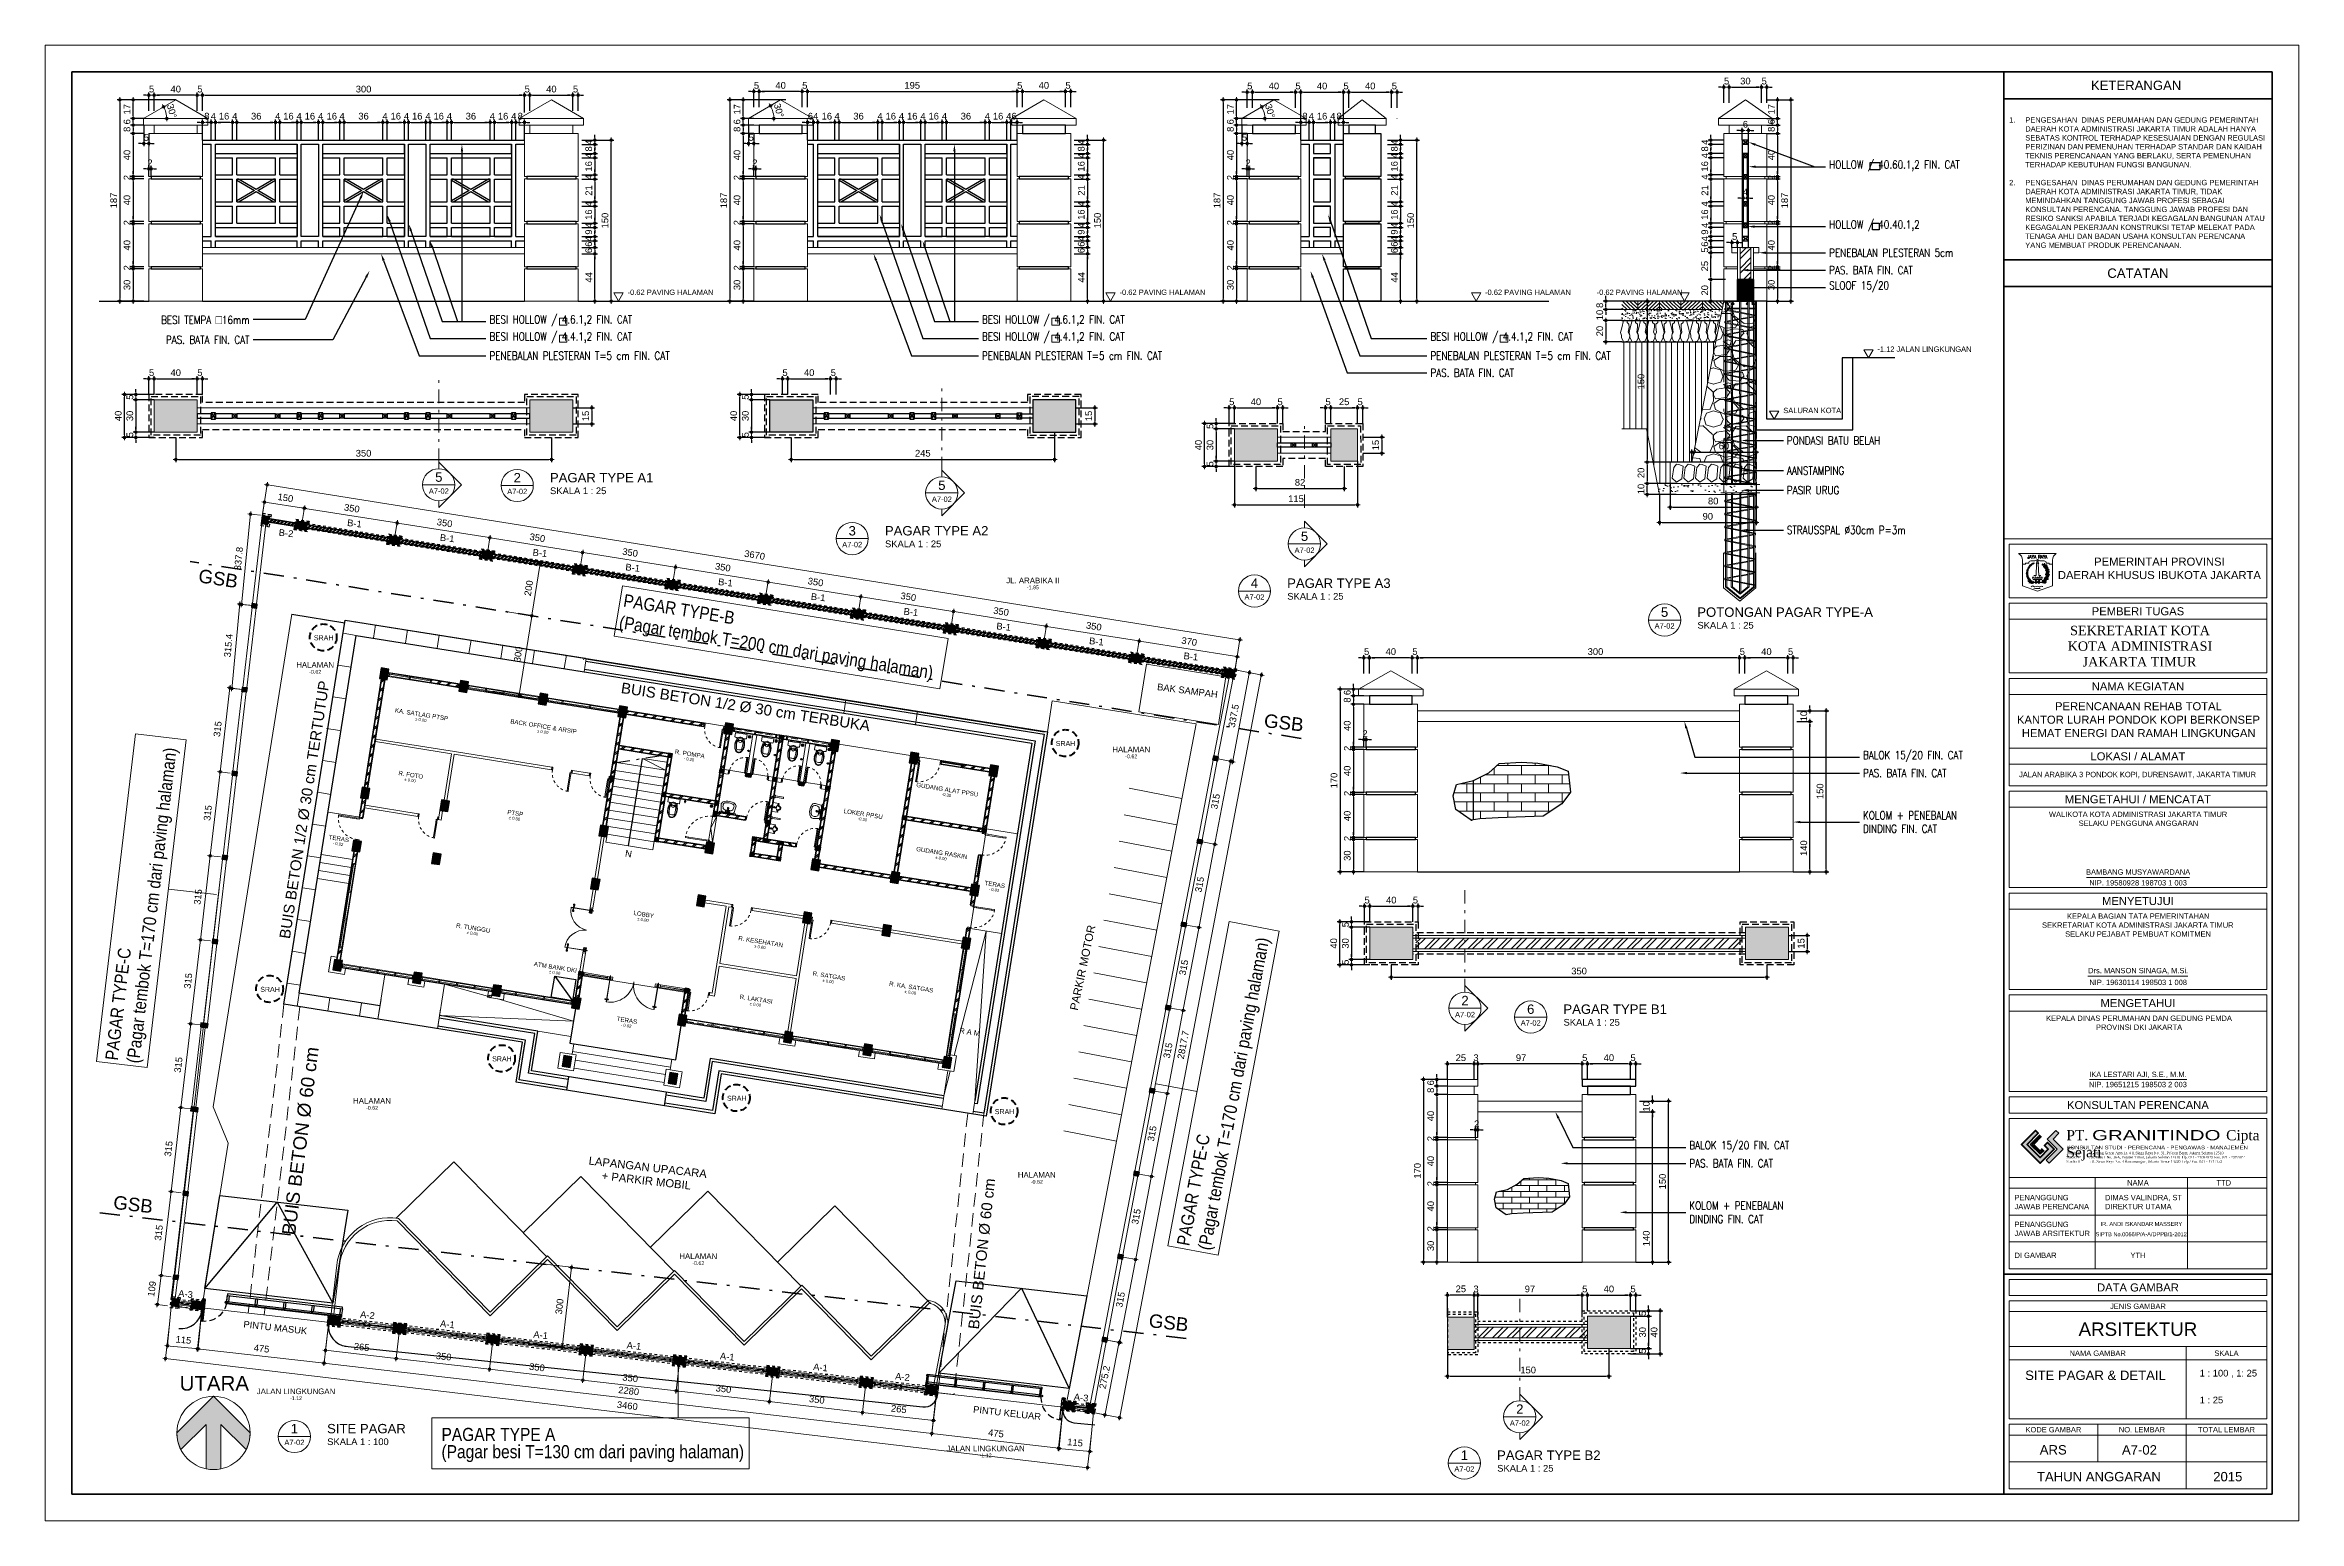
# Model space of a CAD drawing. Header units: millimetres. Extents: x -11 to 1625, y -267 to 180.
# Drawn here: x 827.2 to 911.2, y 63 to 118 of the extents above; entities that cross this region are included whole.
import ezdxf
from ezdxf import colors
from ezdxf.entities.mleader import LeaderData, LeaderLine
from ezdxf.enums import TextEntityAlignment as Align
from ezdxf.math import Vec2, Vec3

# ---------------------------------------------------------------- set-up
doc = ezdxf.new("R2010")
doc.units = ezdxf.units.MM
for name, pattern in [('DASHDOT', [1, 0.5, -0.25, 0, -0.25]), ('DASHED2', [0.375, 0.25, -0.125]), ('HIDDEN', [0.375, 0.25, -0.125])]:
    doc.linetypes.add(name, pattern=pattern)
for name, color, linetype, lineweight in [('1', 1, 'Continuous', 40), ('ars', 11, 'Continuous', 5), ('ARS DIN', 31, 'Continuous', 5), ('ARSIR BETON', 47, 'Continuous', 5), ('ARSIR WARNA', 43, 'Continuous', 0), ('atap', 7, 'Continuous', 20), ('batas jalan', 3, 'Continuous', 25), ('CONCRETE', 8, 'Continuous', 5), ('DIMENSI', 8, 'Continuous', 9), ('dinding', 5, 'Continuous', 15), ('GRS KOP', 1, 'Continuous', 35), ('GSB', 1, 'DASHDOT', 35), ('KOLOM', 1, 'Continuous', 30), ('kop', 7, 'Continuous', 20), ('kus', 63, 'Continuous', 15), ('KUSEN', 30, 'Continuous', 15), ('lan', 7, 'Continuous', 15), ('logo', 7, 'Continuous', 50), ('not', 7, 'Continuous', 20), ('PAGAR', 4, 'Continuous', 18), ('PARTISI', 190, 'Continuous', 9), ('SANITAIR', 4, 'Continuous', 5), ('sol kol', 8, 'Continuous', 0), ('TEXT KETERANGAN', 7, 'Continuous', 9), ('u', 6, 'Continuous', 20)]:
    doc.layers.add(name, color=color, linetype=linetype, lineweight=lineweight)
doc.layers.add('BESI', color=10, linetype='Continuous')
doc.styles.add('ATTR', font='romans.shx', dxfattribs={"width": 0.8, "height": 1.735066})
doc.styles.add('BARU', font='complex.shx')
doc.styles.add('ISO', font='arial.ttf', dxfattribs={"width": 0.85})
doc.styles.add('S', font='SIMPLEX', dxfattribs={"width": 1.1})
doc.styles.add('simplek', font='simplex.shx')
doc.styles.get("Standard").update_dxf_attribs({"font": 'ARIALUNI.TTF'})
doc.dimstyles.new('SK-20', dxfattribs={"dimtxt": 0.25, "dimasz": 0.1, "dimexe": 0.1, "dimexo": 0, "dimgap": 0.1, "dimtad": 1, "dimdec": 0, "dimlfac": 20, "dimzin": 12, "dimdsep": 46, "dimtxsty": 'Standard', "dimblk": 'BULAT', "dimcen": 0.1, "dimdle": 0.1, "dimclrd": 256, "dimclre": 256, "dimclrt": 256, "dimadec": 0, "dimazin": 3, "dimtfac": 1, "dimtdec": 0, "dimtix": 1, "dimtofl": 0, "dimtmove": 0, "dimatfit": 3, "dimldrblk": 'BULAT', "dimfxl": 0, "dimtolj": 1, "dimtzin": 0, "dimlwd": -1, "dimlwe": -1, "dimarcsym": 0})
doc.dimstyles.new('SK-25', dxfattribs={"dimtxt": 0.25, "dimasz": 0.1, "dimexe": 0.1, "dimexo": 0, "dimgap": 0.1, "dimtad": 1, "dimdec": 0, "dimlfac": 25, "dimzin": 12, "dimdsep": 46, "dimtxsty": 'Standard', "dimblk": 'BULAT', "dimcen": 0.1, "dimclrd": 256, "dimadec": 0, "dimazin": 3, "dimtfac": 1, "dimtdec": 0, "dimtofl": 0, "dimtmove": 0, "dimatfit": 3, "dimldrblk": 'BULAT', "dimfxl": 0, "dimtolj": 1, "dimtzin": 0, "dimarcsym": 0})
doc.dimstyles.new('SK100', dxfattribs={"dimtxt": 0.25, "dimasz": 0.1, "dimexe": 0.1, "dimexo": 0, "dimgap": 0.15, "dimtad": 1, "dimdec": 0, "dimlfac": 100, "dimzin": 12, "dimdsep": 46, "dimtxsty": 'Standard', "dimblk": 'BULAT', "dimcen": 0.1, "dimclrd": 256, "dimclre": 256, "dimclrt": 256, "dimadec": 0, "dimazin": 3, "dimtfac": 1, "dimtdec": 0, "dimtofl": 0, "dimtmove": 0, "dimatfit": 3, "dimldrblk": 'BULAT', "dimfxl": 0, "dimtolj": 1, "dimtzin": 0, "dimlwd": -1, "dimlwe": -1, "dimarcsym": 0})
pattern_1 = [(45, (-0.5, 0), (-0.1767767, 0.1767767), []), (45, (-0.4375, 0), (-0.1767767, 0.1767767), [])]
pattern_2 = [(45, (0.5, 0), (-0.1767767, 0.1767767), []), (45, (0.5625, 0), (-0.1767767, 0.1767767), [])]
pattern_3 = [(45, (-1.5, 0), (-0.1767767, 0.1767767), []), (45, (-1.4375, 0), (-0.1767767, 0.1767767), [])]

msp = doc.modelspace()

# ---------------------------------------------------------------- texts
at = {"lineweight": 9, "char_height": 0.1875, "attachment_point": 1}
for insert in [(837.2330889, 96.0049078), (864.8837113, 92.0663081), (835.233374, 82.9033107), (843.8780702, 80.3136824), (852.6286874, 78.8431214), (862.6102267, 78.3461053)]:
    msp.add_mtext_dynamic_manual_height_columns('SRAH', width=0.701531431, gutter_width=12.5, heights=[0], dxfattribs=dict(at, insert=insert))
at = {"layer": 'not', "attachment_point": 1}
for s, width, insert, char_height, rotation in [('\\pi0.96979;B-2', 2.439246343, (834.9752364, 100.0733545), 0.25, 353.666689556), ('\\pi0.99247;B-1', 2.439246343, (837.5032678, 100.4378033), 0.25, 353.666689556), ('\\pi0.99247;B-1', 2.439246343, (840.9597915, 99.8878545), 0.25, 353.666689556), ('\\pi0.99247;B-1', 2.439246343, (844.4163152, 99.3379057), 0.25, 353.666689556), ('\\pi1.9254;GSB', 5.253610777, (831.0745305, 98.7759825), 0.5, 351.16673645), ('\\pi0.99247;B-1', 2.439246343, (847.872839, 98.7879569), 0.25, 353.666689556), ('\\pi0.99247;B-1', 2.439246343, (851.3293627, 98.2380081), 0.25, 353.666689556), ('\\pi0.99247;B-1', 2.439246343, (854.7858864, 97.6880593), 0.25, 353.666689556), ('\\pi0.99247;B-1', 2.439246343, (858.2424102, 97.1381105), 0.25, 353.666689556), ('\\pi0.99247;B-1', 2.439246343, (861.6989339, 96.5881617), 0.25, 353.666689556), ('\\pi0.99247;B-1', 2.439246343, (865.1554576, 96.0382129), 0.25, 353.666689556), ('\\pi0.99247;B-1', 2.439246343, (868.6765811, 95.47907), 0.25, 353.666689556), ('\\A1;\\pi0.066397;BUIS BETON 1/2 Ø 30 cm TERTUTUP', 9.786273627, (835.9305251, 84.6683622), 0.4, 81.239203846), ('\\A1;\\pi0.04301;BUIS BETON 1/2 Ø 30 cm TERBUKA', 9.423810553, (848.6763369, 94.2590895), 0.4, 351.239203846), ('BAK SAMPAH', 2.290500661, (868.681444, 94.2126983), 0.25, 352.619363789), ('\\pi1.9254;GSB', 5.253610777, (870.7665264, 93.2996792), 0.5, 353.501494417), ('\\pi0.092497;PARKIR MOTOR', 3.384517328, (865.3836824, 81.9764636), 0.3, 78.095956622), ('\\pi0.029607;BUIS BETON Ø 60 cm', 7.027152995, (836.0317529, 73.6576767), 0.5, 82.810421955), ('\\pi0.051195;LAPANGAN UPACARA\\P\\pi0.59564;+ PARKIR MOBIL', 4.496387274, (847.4456039, 76.5862725), 0.3, 353.501494417), ('\\pi0.7264;BUIS BETON Ø 60 cm', 7.027152995, (861.5378299, 69.4470824), 0.4, 83.784323359), ('\\pi1.9254;GSB', 5.253610777, (827.8792953, 75.3465627), 0.5, 353.501494417), ('\\pi0.95538;A-3', 2.439246343, (831.2454338, 71.7170657), 0.25, 353.666689556), ('\\pi0.95683;A-2', 2.439246343, (838.0226013, 70.9336826), 0.25, 353.666689556), ('\\pi1.9254;GSB', 5.253610777, (866.4717393, 70.9405249), 0.5, 353.501494417), ('\\pi0.040053;PINTU MASUK', 2.439246343, (834.5836758, 70.4650761), 0.25, 353.666689556), ('\\pi0.97951;A-1', 2.439246343, (840.9792675, 70.5919171), 0.25, 353.666689556), ('\\pi0.97951;A-1', 2.439246343, (844.4561168, 70.1900228), 0.25, 353.666689556), ('\\pi0.97951;A-1', 2.439246343, (847.9329661, 69.7881286), 0.25, 353.666689556), ('\\pi0.97951;A-1', 2.439246343, (851.4098154, 69.3862343), 0.25, 353.666689556), ('\\pi0.97951;A-1', 2.439246343, (854.8866647, 68.98434), 0.25, 353.666689556), ('\\pi0.95683;A-2', 2.439246343, (857.9625371, 68.6287953), 0.25, 353.666689556), ('\\pi0.019605;PINTU KELUAR', 2.550634905, (861.8003515, 67.2885367), 0.25, 353.666689556), ('\\pi0.95538;A-3', 2.439246343, (864.6232106, 67.8588779), 0.25, 353.666689556)]:
    msp.add_mtext_dynamic_manual_height_columns(s, width=width, gutter_width=12.5, heights=[0], dxfattribs=dict(at, insert=insert, char_height=char_height, rotation=rotation))
at = {"layer": 'not', "insert": (833.4916881, 67.8478725), "char_height": 0.546094228, "attachment_point": 7, "style": 'simplek'}
msp.add_mtext('\\pi-1.263;{\\f@Arial Unicode MS|b0|i0|c0|p34;UTARA}', dxfattribs=at)
at = {"layer": 'TEXT KETERANGAN', "style": 'ISO', "width": 0.85}
for s, rotation, p in [('PAGAR TYPE-B', 350.825169988, (848.7422865, 97.076418)), ('(Pagar tembok T=200 cm dari paving halaman)', 350.825169988, (848.5839122, 96.2673168)), ('(Pagar tembok T=170 cm dari paving halaman)', 83.234382338, (830.7232507, 80.0375616)), ('PAGAR TYPE-C', 83.234382338, (829.9256719, 80.1448038)), ('(Pagar tembok T=170 cm dari paving halaman)', 79.299463887, (870.6416614, 73.0646429)), ('PAGAR TYPE-C', 79.299463887, (869.8533222, 73.2263647))]:
    msp.add_text(s, height=0.476270163, rotation=rotation, dxfattribs=at).set_placement(p)
for s, p in [('PAGAR TYPE A', (841.9879248, 65.9797407)), ('(Pagar besi T=130 cm dari paving halaman)', (841.9879248, 65.3373742))]:
    msp.add_text(s, height=0.487448577, dxfattribs=at).set_placement(p)

# ---------------------------------------------------------------- blocks, each defined once
blk = doc.blocks.new('logo granitindo baru')
at = {"layer": 'logo'}
for points in [[(1.03, 1.463), (0.916, 1.574), (0.366, 1.024), (1.1, 0.289), (1.652, 0.843), (1.392, 1.098), (1.281, 0.987), (1.423, 0.84), (1.102, 0.519), (0.594, 1.025)], [(1.721, 1.576), (1.381, 1.236), (1.771, 0.842), (1.341, 0.407), (1.454, 0.294), (2.001, 0.844), (1.609, 1.237), (1.835, 1.464)]]:
    blk.add_hatch(color=8, dxfattribs=at).paths.add_polyline_path(points)
blk.add_lwpolyline([(1.03, 1.463), (0.916, 1.574), (0.366, 1.024), (1.1, 0.289), (1.652, 0.843), (1.392, 1.098), (1.281, 0.987), (1.423, 0.84), (1.102, 0.519), (0.594, 1.025), (1.03, 1.463), (0.916, 1.574)], dxfattribs=at)
at = {"layer": 'logo', "lineweight": 13}
for points in [[(1.089, 1.403), (0.713, 1.026), (1.101, 0.638), (1.258, 0.794)], [(1.112, 1.38), (0.759, 1.026), (1.101, 0.683), (1.235, 0.817)], [(1.134, 1.357), (0.803, 1.026), (1.101, 0.728), (1.213, 0.839)], [(1.157, 1.334), (0.85, 1.026), (1.101, 0.775), (1.189, 0.863)]]:
    blk.add_lwpolyline(points, dxfattribs=at)
at = {"layer": 'logo', "lineweight": 0}
blk.add_lwpolyline([(1.721, 1.576), (1.381, 1.236), (1.771, 0.842), (1.341, 0.407), (1.454, 0.294), (2.001, 0.844), (1.609, 1.237), (1.835, 1.464), (1.721, 1.576)], dxfattribs=at)
at = {"layer": 'logo', "insert": (2.134, 0.975), "char_height": 0.1, "attachment_point": 1}
blk.add_mtext_dynamic_manual_height_columns('{\\f@Arial Unicode MS|b0|i0|c0|p34;\\H1.4x;\\W1.2;KONSULTAN STUDI - PERENCANA - PENGAWAS - MANAJEMEN\\fTimes New Roman|b0|i0|c0|p18;\\P\\pt0.9;\\H0.71429x;\\W1;Domisili ^I: Gedung Graha Arsa Lt. 4 Jl.Siaga Raya No. 31, Pejaten Barat, Jakarta Selatan 12510\\PStudio I ^I: Jl. Batu I No. 36A, Pejaten Timur, Jakarta Selatan 12510 Tlp. 021 - 71082879 Fax. 021 - 7972072\\PStudio II          : Jl. Sawo Raya No. 4 Rawamangun, Jakarta Timur 13220 Telp / Fax. 021 - 4717152}', width=9.56937, gutter_width=0, heights=[1.67], dxfattribs=at)
at = {"layer": 'logo', "insert": (2.134, 1.589), "char_height": 0.4, "width": 7.66452, "attachment_point": 1}
blk.add_mtext('{\\fTimes New Roman|b0|i0|c0|p18;PT. \\fCityBlueprint|b0|i0|c2|p2;\\W1.5;GRANITINDO \\fTimes New Roman|b0|i0|c0|p18;\\W1;Cipta Sejati}', dxfattribs=at)
blk = doc.blocks.new('kop')
at = {"layer": 'ars'}
for p, q in [((74.521, 35.599), (74.496, 35.614)), ((74.534, 35.595), (74.538, 35.581)), ((74.578, 35.526), (74.553, 35.541)), ((74.578, 35.526), (74.581, 35.555)), ((74.6, 35.468), (74.612, 35.457)), ((74.614, 35.467), (74.614, 35.452)), ((74.634, 35.366), (74.615, 35.388)), ((74.631, 35.289), (74.635, 35.273)), ((74.634, 35.366), (74.643, 35.394)), ((74.642, 35.304), (74.637, 35.29)), ((74.472, 34.989), (74.502, 34.992)), ((74.537, 35.048), (74.537, 35.078)), ((74.552, 35.066), (74.578, 35.081)), ((74.621, 35.202), (74.607, 35.228)), ((74.621, 35.202), (74.64, 35.225))]:
    blk.add_line(p, q, dxfattribs=at)
for centre, radius, start, end in [((73.816, 35.253), 0.061, 2.2926, 66.75394), ((73.901, 35.312), 0.061, 182.2926, 246.75394), ((73.906, 35.362), 0.061, 172.39949, 236.86083), ((73.812, 35.319), 0.061, 352.39949, 56.86083), ((73.916, 35.414), 0.061, 164.61904, 229.08037), ((73.817, 35.384), 0.061, 344.61904, 49.08037), ((73.933, 35.316), 0.061, 120.67989, 185.14122), ((74.278, 35.315), 0.405, 114.0856, 237.63251), ((73.842, 35.364), 0.061, 300.67989, 5.14122), ((73.923, 35.456), 0.0488, 158.86486, 223.3262), ((73.936, 35.271), 0.061, 130.573, 195.03434), ((73.852, 35.424), 0.061, 292.89943, 357.36077), ((73.937, 35.365), 0.061, 112.89943, 177.36077), ((73.842, 35.44), 0.0488, 338.86486, 43.3262), ((73.837, 35.302), 0.061, 310.573, 15.03434), ((73.873, 35.469), 0.0488, 287.14526, 351.60659), ((73.935, 35.415), 0.0488, 107.14526, 171.60659), ((73.942, 35.493), 0.0488, 150.29963, 214.76097), ((73.859, 35.489), 0.0488, 330.29963, 34.76097), ((73.948, 35.451), 0.0488, 98.58003, 163.04136), ((73.894, 35.513), 0.0488, 278.58003, 343.04136), ((73.961, 35.528), 0.0488, 145.79893, 210.26027), ((73.879, 35.531), 0.0488, 325.79893, 30.26027), ((73.916, 35.552), 0.0488, 274.07933, 338.54067), ((73.965, 35.485), 0.0488, 94.07933, 158.54067), ((73.985, 35.56), 0.0488, 139.36791, 203.82924), ((73.904, 35.572), 0.0488, 319.36791, 23.82924), ((73.984, 35.517), 0.0488, 87.6483, 152.10964), ((73.943, 35.589), 0.0488, 267.6483, 332.10964), ((74.012, 35.589), 0.0488, 133.84164, 198.30297), ((73.932, 35.609), 0.0488, 313.84164, 18.30297), ((74.007, 35.547), 0.0488, 82.12203, 146.58337), ((73.973, 35.622), 0.0488, 262.12203, 326.58337), ((74.036, 35.612), 0.0439, 126.62395, 191.08528), ((73.967, 35.639), 0.0439, 306.62395, 11.08528), ((74.026, 35.575), 0.0439, 74.90434, 139.36568), ((74.005, 35.646), 0.0439, 254.90434, 319.36568), ((74, 35.656), 0.0352, 303.96096, 8.42229), ((74.054, 35.632), 0.0352, 123.96096, 188.42229), ((74.045, 35.603), 0.0352, 72.24135, 136.70269), ((74.03, 35.66), 0.0352, 252.24135, 316.70269), ((74.027, 35.676), 0.0352, 297.74061, 2.20194), ((74.078, 35.647), 0.0352, 117.74061, 182.20194), ((74.066, 35.619), 0.0352, 66.021, 130.48234), ((74.057, 35.677), 0.0352, 246.021, 310.48234), ((74.097, 35.661), 0.0281, 113.40069, 177.86202), ((74.058, 35.688), 0.0281, 293.40069, 357.86202), ((74.086, 35.64), 0.0281, 61.68108, 126.14242), ((74.082, 35.687), 0.0281, 241.68108, 306.14242), ((74.082, 35.701), 0.0281, 293.40069, 357.86202), ((74.121, 35.674), 0.0281, 113.40069, 177.86202), ((74.11, 35.653), 0.0281, 61.68108, 126.14242), ((74.106, 35.7), 0.0281, 241.68108, 306.14242), ((74.117, 35.713), 0.0281, 260.93685, 325.39819), ((74.136, 35.669), 0.0281, 80.93685, 145.39819), ((74.232, 35.315), 0.405, 302.36749, 44.48513), ((74.485, 35.674), 0.0613, 235.51536, 280.6207), ((74.445, 35.613), 0.0507, 1.42482, 71.62404), ((74.541, 35.601), 0.0613, 235.51536, 280.6207), ((74.589, 35.652), 0.0795, 151.18188, 225.99565), ((74.502, 35.54), 0.0507, 1.42482, 71.62404), ((74.526, 35.44), 0.0795, 20.9123, 95.72607), ((74.592, 35.547), 0.0795, 200.9123, 275.72607), ((74.464, 35.633), 0.0795, 331.18188, 45.99565), ((74.611, 35.596), 0.0507, 162.59462, 232.79384), ((74.623, 35.449), 0.0613, 217.22881, 262.33415), ((74.538, 35.6), 0.0613, 313.59796, 358.7033), ((74.663, 35.361), 0.0795, 171.16409, 245.97786), ((74.552, 35.301), 0.0795, 351.16409, 65.97786), ((74.566, 35.403), 0.0507, 343.13827, 53.33749), ((74.562, 35.252), 0.0507, 331.52956, 41.72878), ((74.684, 35.504), 0.0795, 133.19986, 208.01363), ((74.559, 35.525), 0.0795, 313.19986, 28.01363), ((74.682, 35.427), 0.0507, 150.06789, 220.26711), ((74.688, 35.241), 0.0507, 128.27812, 198.47734), ((74.721, 35.315), 0.0795, 113.30268, 188.11645), ((74.611, 35.377), 0.0795, 293.30268, 8.11645), ((74.611, 35.447), 0.0613, 301.07123, 346.17657), ((73.829, 35.191), 0.061, 12.66278, 77.12411), ((73.902, 35.264), 0.061, 192.66278, 257.12411), ((73.907, 35.225), 0.061, 200.21515, 264.67648), ((73.844, 35.143), 0.061, 20.21515, 84.67648), ((73.921, 35.183), 0.061, 206.16011, 270.62144), ((73.867, 35.095), 0.061, 26.16011, 90.62144), ((73.943, 35.23), 0.061, 140.94317, 205.40451), ((73.841, 35.243), 0.061, 320.94317, 25.40451), ((73.941, 35.145), 0.061, 208.50798, 272.96932), ((73.891, 35.055), 0.061, 28.50798, 92.96932), ((73.957, 35.19), 0.061, 140.94317, 205.40451), ((73.854, 35.203), 0.061, 320.94317, 25.40451), ((73.921, 35.015), 0.061, 40.03108, 104.49242), ((73.953, 35.113), 0.061, 220.03108, 284.49242), ((73.974, 35.153), 0.061, 146.90284, 211.36418), ((73.871, 35.155), 0.061, 326.90284, 31.36418), ((73.956, 34.978), 0.061, 49.20062, 113.66196), ((73.971, 35.08), 0.061, 229.20062, 293.66196), ((73.997, 35.115), 0.061, 146.69526, 211.1566), ((73.893, 35.117), 0.061, 326.69526, 31.1566), ((74.021, 35.084), 0.061, 144.86352, 209.32486), ((73.918, 35.089), 0.061, 324.86352, 29.32486), ((73.99, 34.949), 0.061, 44.42228, 108.88361), ((74.014, 35.049), 0.061, 224.42228, 288.88361), ((74.049, 35.054), 0.061, 144.49027, 208.9516), ((73.946, 35.059), 0.061, 324.49027, 28.9516), ((74.08, 35.031), 0.061, 156.18026, 220.64159), ((73.978, 35.016), 0.061, 336.18026, 40.64159), ((74.567, 35.052), 0.0795, 137.1076, 211.92137), ((74.441, 35.064), 0.0795, 317.1076, 31.92137), ((74.547, 34.969), 0.0507, 83.44322, 153.64244), ((74.537, 35.042), 0.0613, 234.44656, 279.55191), ((74.569, 34.993), 0.0612, 69.89618, 144.70994), ((74.541, 35.085), 0.0612, 249.89618, 324.70994), ((74.582, 35.119), 0.0613, 176.98724, 222.09259), ((74.509, 35.12), 0.0507, 302.89671, 13.09593), ((74.644, 35.186), 0.0795, 153.08913, 227.9029), ((74.627, 35.286), 0.0613, 205.62009, 250.72544), ((74.52, 35.163), 0.0795, 333.08913, 47.9029), ((74.629, 35.078), 0.0507, 106.58179, 176.78101), ((74.591, 35.141), 0.0613, 257.58513, 302.69047), ((74.602, 35.228), 0.0795, 271.02002, 345.83379), ((74.68, 35.129), 0.0795, 91.02002, 165.83379), ((74.63, 35.285), 0.0613, 279.28146, 324.3868)]:
    blk.add_arc(centre, radius, start, end, dxfattribs=at)
at = {"layer": 'ars', "color": 11}
for centre, radius, start, end in [((74.491, 34.995), 0.0613, 158.86957, 203.97492), ((74.422, 35.02), 0.0507, 284.77904, 354.97826), ((74.44, 34.986), 0.016, 270, 302.36749)]:
    blk.add_arc(centre, radius, start, end, dxfattribs=at)
at = {"layer": 'ars'}
for points, start_tangent, end_tangent in [([(74.461, 35.651), (74.466, 35.634), (74.45, 35.624), (74.429, 35.623), (74.426, 35.64), (74.439, 35.661), (74.444, 35.672), (74.461, 35.663), (74.461, 35.651)], (0.714442, -0.699695), (0.714442, -0.699695)), ([(74.518, 35.578), (74.523, 35.561), (74.507, 35.551), (74.486, 35.55), (74.483, 35.567), (74.496, 35.588), (74.501, 35.599), (74.518, 35.589), (74.518, 35.578)], (0.714442, -0.699695), (0.714442, -0.699695)), ([(74.594, 35.435), (74.593, 35.416), (74.574, 35.412), (74.555, 35.418), (74.556, 35.435), (74.576, 35.451), (74.584, 35.459), (74.597, 35.445), (74.594, 35.435)], (0.458819, -0.88853), (0.458819, -0.88853)), ([(74.596, 35.277), (74.591, 35.26), (74.572, 35.259), (74.554, 35.269), (74.559, 35.285), (74.581, 35.297), (74.591, 35.303), (74.601, 35.287), (74.596, 35.277)], (0.270637, -0.962681), (0.270637, -0.962681)), ([(74.571, 35.605), (74.582, 35.591), (74.6, 35.598), (74.612, 35.615), (74.601, 35.627), (74.576, 35.629), (74.564, 35.631), (74.562, 35.612), (74.571, 35.605)], (0.149901, -0.988701), (0.149901, -0.988701)), ([(74.644, 35.445), (74.652, 35.429), (74.671, 35.432), (74.687, 35.445), (74.678, 35.46), (74.654, 35.467), (74.643, 35.472), (74.637, 35.453), (74.644, 35.445)], (-0.068112, -0.997678), (-0.068112, -0.997678)), ([(74.66, 35.272), (74.661, 35.253), (74.68, 35.25), (74.699, 35.256), (74.697, 35.273), (74.677, 35.288), (74.669, 35.297), (74.656, 35.282), (74.66, 35.272)], (-0.433585, -0.901113), (-0.433585, -0.901113)), ([(74.463, 35.013), (74.447, 35.004), (74.433, 35.018), (74.428, 35.037), (74.443, 35.045), (74.467, 35.037), (74.479, 35.034), (74.474, 35.016), (74.463, 35.013)], (-0.515761, -0.856733), (-0.515761, -0.856733)), ([(74.551, 35.127), (74.539, 35.113), (74.521, 35.122), (74.51, 35.139), (74.522, 35.151), (74.547, 35.151), (74.559, 35.152), (74.56, 35.133), (74.551, 35.127)], (-0.223771, -0.974642), (-0.223771, -0.974642)), ([(74.549, 35.011), (74.537, 34.997), (74.548, 34.981), (74.566, 34.972), (74.576, 34.985), (74.573, 35.01), (74.573, 35.022), (74.554, 35.021), (74.549, 35.011)], (-0.942817, -0.33331), (-0.942817, -0.33331)), ([(74.614, 35.117), (74.608, 35.1), (74.624, 35.089), (74.645, 35.088), (74.649, 35.104), (74.636, 35.126), (74.631, 35.137), (74.614, 35.128), (74.614, 35.117)], (-0.735998, -0.676983), (-0.735998, -0.676983))]:
    blk.add_spline(points, degree=3, dxfattribs=dict(at, start_tangent=start_tangent, end_tangent=end_tangent))
for points in [[(74.445, 34.97), (74.47, 34.975), (74.522, 34.973), (74.56, 34.955)], [(74.445, 34.97), (74.468, 34.959), (74.518, 34.947), (74.56, 34.955)]]:
    blk.add_spline(points, degree=3, dxfattribs=at)
at = {"layer": 'GRS KOP'}
for p, q in [((73, 1), (73, 54)), ((83, 1), (83, 54)), ((73, 53), (83, 53)), ((73, 47), (83, 47)), ((73, 46), (83, 46)), ((73, 9.2), (83, 9.2))]:
    blk.add_line(p, q, dxfattribs=at)
blk.add_lwpolyline([(1, 54), (83, 54), (83, 1), (1, 1)], close=True, dxfattribs=at)
at = {"layer": 'kop', "color": 7}
for p, q in [((84, 55), (0, 55)), ((0, 55), (0, 0)), ((84, 55), (84, 0)), ((84, 55), (84, 0)), ((74.205, 35.69), (74.305, 35.69)), ((74.225, 35.67), (74.205, 35.23)), ((74.235, 35.698), (74.275, 35.698)), ((74.285, 35.67), (74.305, 35.23)), ((74.075, 35.17), (74.124, 35.17)), ((74.075, 35.17), (74.095, 35.09)), ((74.095, 35.09), (74.415, 35.09)), ((74.124, 35.23), (74.124, 35.228)), ((74.124, 35.23), (74.205, 35.23)), ((74.124, 35.228), (74.129, 35.228)), ((74.124, 35.17), (74.134, 35.13)), ((74.134, 35.13), (74.376, 35.13)), ((74.195, 35.15), (74.235, 35.15)), ((74.275, 35.15), (74.315, 35.15)), ((74.305, 35.23), (74.386, 35.23)), ((74.376, 35.13), (74.386, 35.17)), ((74.381, 35.228), (74.386, 35.228)), ((74.386, 35.23), (74.386, 35.228)), ((74.386, 35.17), (74.435, 35.17)), ((74.415, 35.09), (74.435, 35.17)), ((0, 0), (84, 0))]:
    blk.add_line(p, q, dxfattribs=at)
at = {"layer": 'kop'}
for p, q in [((83, 36.6), (73, 36.6)), ((73.2, 34.4), (73.2, 36.4)), ((82.8, 36.4), (73.2, 36.4)), ((82.8, 34.4), (82.8, 36.4)), ((82.8, 34.4), (73.2, 34.4)), ((73.2, 31.6), (73.2, 34.2)), ((82.8, 34.2), (73.2, 34.2)), ((82.8, 31.6), (82.8, 34.2)), ((82.8, 33.6), (73.2, 33.6)), ((82.8, 31.6), (73.2, 31.6)), ((73.2, 27.4), (73.2, 31.4)), ((82.8, 31.4), (73.2, 31.4)), ((82.8, 27.4), (82.8, 31.4)), ((82.8, 30.8), (73.2, 30.8)), ((82.8, 28.8), (73.2, 28.8)), ((82.8, 28.2), (73.2, 28.2)), ((82.8, 27.4), (73.2, 27.4)), ((73.2, 23.6), (73.2, 27.2)), ((82.8, 27.2), (73.2, 27.2)), ((82.8, 23.6), (82.8, 27.2)), ((82.8, 26.6), (73.2, 26.6)), ((82.8, 23.6), (73.2, 23.6)), ((76.089, 23.976), (79.928, 23.976)), ((73.2, 19.8), (73.2, 23.4)), ((82.8, 23.4), (73.2, 23.4)), ((82.8, 22.8), (73.2, 22.8)), ((82.8, 19.8), (82.8, 23.4)), ((76.127, 20.296), (79.863, 20.296)), ((82.8, 19.8), (73.2, 19.8)), ((73.2, 16), (73.2, 19.6)), ((82.8, 19.6), (73.2, 19.6)), ((82.8, 16), (82.8, 19.6)), ((82.8, 19), (73.2, 19)), ((82.8, 16), (73.2, 16)), ((73.2, 9.4), (73.2, 15)), ((82.8, 15), (73.2, 15)), ((82.8, 9.4), (82.8, 15)), ((82.8, 12.8), (73.2, 12.8)), ((76.4, 9.4), (76.4, 12.8)), ((79.842, 9.4), (79.842, 12.8)), ((82.8, 12.4), (73.2, 12.4)), ((73.2, 12.4), (73.2, 11.4)), ((82.8, 11.4), (73.2, 11.4)), ((82.8, 10.4), (73.2, 10.4)), ((82.8, 9.4), (73.2, 9.4)), ((73.2, 7.8), (82.8, 7.8)), ((73.2, 6.5), (82.8, 6.5)), ((73.2, 6), (82.8, 6)), ((79.8, 3.8), (79.8, 6.5)), ((76.5, 2.2), (76.5, 3.6)), ((79.8, 1.2), (79.8, 3.6)), ((73.2, 3.2), (82.8, 3.2)), ((73.2, 2.2), (82.8, 2.2))]:
    blk.add_line(p, q, dxfattribs=at)
at = {"layer": 'kop', "color": 5}
for p, q in [((74.955, 36.05), (73.555, 36.05)), ((73.695, 35.81), (73.695, 34.85)), ((73.695, 35.65), (73.815, 35.65)), ((73.815, 35.69), (73.815, 35.65)), ((73.815, 35.69), (73.935, 35.69)), ((73.935, 35.73), (73.935, 35.69)), ((74.575, 35.73), (74.575, 35.69)), ((74.695, 35.69), (74.575, 35.69)), ((74.695, 35.69), (74.695, 35.65)), ((74.815, 35.65), (74.695, 35.65)), ((74.815, 35.81), (74.815, 34.85)), ((73.695, 34.85), (74.255, 34.65)), ((74.225, 34.95), (74.171, 35.022)), ((74.255, 34.986), (74.203, 35.046)), ((74.225, 34.95), (74.21, 34.93)), ((74.255, 34.986), (74.307, 35.046)), ((74.255, 34.65), (74.815, 34.85)), ((74.285, 34.95), (74.339, 35.022)), ((74.285, 34.95), (74.3, 34.93))]:
    blk.add_line(p, q, dxfattribs=at)
at = {"layer": 'kop', "color": 7}
for points in [[(74.235, 35.698), (74.233, 35.701), (74.231, 35.704), (74.229, 35.707), (74.228, 35.71), (74.227, 35.713), (74.227, 35.715), (74.226, 35.718), (74.226, 35.72), (74.226, 35.723), (74.226, 35.725), (74.226, 35.728), (74.226, 35.731), (74.226, 35.733), (74.227, 35.736), (74.228, 35.738), (74.229, 35.741), (74.23, 35.743), (74.232, 35.746), (74.234, 35.749), (74.236, 35.753), (74.24, 35.758), (74.244, 35.763), (74.249, 35.77), (74.255, 35.778)], [(74.275, 35.698), (74.277, 35.701), (74.279, 35.704), (74.281, 35.707), (74.282, 35.71), (74.283, 35.713), (74.283, 35.715), (74.284, 35.718), (74.284, 35.72), (74.284, 35.723), (74.284, 35.725), (74.284, 35.728), (74.284, 35.731), (74.284, 35.733), (74.283, 35.736), (74.282, 35.738), (74.281, 35.741), (74.28, 35.743), (74.278, 35.746), (74.276, 35.749), (74.274, 35.753), (74.27, 35.758), (74.266, 35.763), (74.261, 35.77), (74.255, 35.778)]]:
    blk.add_lwpolyline(points, dxfattribs=at)
at = {"layer": 'kop', "color": 1}
blk.add_lwpolyline([(74.07, 34.97), (74.44, 34.97)], close=True, dxfattribs=at)
at = {"layer": 'kop', "color": 5}
for points in [[(74.21, 34.97), (74.18, 34.93)], [(74.3, 34.97), (74.33, 34.93)]]:
    blk.add_lwpolyline(points, dxfattribs=at)
at = {"layer": 'kop'}
blk.add_lwpolyline([(76.189, 16.449), (79.826, 16.449)], dxfattribs=at)
for points in [[(73.2, 15.2), (82.8, 15.2), (82.8, 15.8), (73.2, 15.8)], [(73.2, 8.4), (82.8, 8.4), (82.8, 9), (73.2, 9)], [(73.2, 3.8), (82.8, 3.8), (82.8, 8.2), (73.2, 8.2)], [(73.2, 1.2), (82.8, 1.2), (82.8, 3.6), (73.2, 3.6)]]:
    blk.add_lwpolyline(points, close=True, dxfattribs=at)
at = {"layer": 'kop', "color": 5}
for centre, radius, start, end in [((73.419, 35.81), 0.276, 0, 60.51287), ((73.975, 35.73), 0.04, 90, 180), ((74.535, 35.73), 0.04, 0, 90), ((75.091, 35.81), 0.276, 119.48713, 180), ((74.187, 35.034), 0.02, 36.8699, 216.8699), ((74.323, 35.034), 0.02, 323.1301, 143.1301)]:
    blk.add_arc(centre, radius, start, end, dxfattribs=at)
at = {"layer": 'kop', "color": 7}
for centre, radius, start, end in [((74.198, 35.663), 0.0283, 15, 75), ((74.312, 35.663), 0.0283, 105, 165), ((74.079, 35.119), 0.12, 15, 65.38943), ((74.255, 35.15), 0.02, 0, 180), ((74.431, 35.119), 0.12, 114.61057, 165)]:
    blk.add_arc(centre, radius, start, end, dxfattribs=at)
at = {"layer": 'kop', "color": 1}
blk.add_arc((74.07, 34.986), 0.016, 237.63251, 270, dxfattribs=at)
at = {"layer": 'kop', "color": 5}
for points in [[(74.255, 35.83), (74.232, 35.807), (74.2, 35.793), (74.12, 35.782), (74.046, 35.777), (73.975, 35.77)], [(74.255, 35.83), (74.278, 35.807), (74.31, 35.793), (74.39, 35.782), (74.464, 35.777), (74.535, 35.77)], [(74.023, 34.99), (74.006, 34.984), (73.974, 34.992), (73.925, 35.01), (73.891, 35.041)], [(74.038, 34.971), (74.016, 34.967), (73.997, 34.959), (73.964, 34.956), (73.932, 34.964)], [(74.082, 34.965), (74.066, 34.956), (74.034, 34.952), (74.006, 34.952), (73.992, 34.948)], [(74.015, 34.807), (74.089, 34.844), (74.162, 34.807), (74.249, 34.833), (74.326, 34.809), (74.4, 34.83), (74.45, 34.817)], [(74.125, 34.97), (74.104, 34.959), (74.093, 34.947), (74.051, 34.932), (74.033, 34.937)], [(74.113, 34.984), (74.085, 34.986), (74.071, 34.993), (74.051, 34.993)], [(74.125, 34.97), (74.112, 34.996), (74.085, 35.02), (74.081, 35.031)], [(74.12, 34.747), (74.16, 34.759), (74.204, 34.744), (74.255, 34.753), (74.3, 34.744), (74.332, 34.758), (74.357, 34.749)]]:
    blk.add_spline(points, degree=3, dxfattribs=at)
at = {"xscale": 0.9500000000000455, "yscale": 0.9500000000000455, "zscale": 0.9500000000000455}
blk.add_blockref('logo granitindo baru', (73.307, 13.056), dxfattribs=at)
at = {"layer": 'kop'}
for s, height, p in [('KETERANGAN ', 0.35, (78, 53.5)), ('CATATAN', 0.35, (78, 46.5)), ('DAERAH KHUSUS IBUKOTA JAKARTA', 0.29998, (78.8, 35.25)), ('PEMERINTAH PROVINSI', 0.29998, (78.8, 35.75)), ('PEMBERI TUGAS', 0.3, (78, 33.9)), ('NAMA KEGIATAN', 0.3, (78, 31.1)), ('LOKASI / ALAMAT', 0.3, (78, 28.5)), ('JALAN ARABIKA 3 PONDOK KOPI, DURENSAWIT, JAKARTA TIMUR', 0.2, (77.986, 27.8)), ('MENGETAHUI / MENCATAT', 0.3, (78, 26.9)), ('BAMBANG MUSYAWARDANA', 0.19926, (78.007, 24.183)), ('NIP. 19580928 198703 1 003', 0.19926, (78.007, 23.78)), ('MENYETUJUI', 0.3, (78, 23.1)), ('Drs. MANSON SINAGA, M.Si.', 0.19926, (78.009, 20.496)), ('NIP. 19630114 198503 1 008', 0.19926, (78.009, 20.071)), ('MENGETAHUI', 0.3, (78, 19.3)), ('NIP. 19651215 198503 2 003', 0.2, (77.999, 16.264)), ('IKA LESTARI AJI, S.E., M.M.', 0.2, (77.999, 16.625)), ('KONSULTAN PERENCANA', 0.3, (78, 15.5)), ('NAMA', 0.2, (78, 12.6)), ('TTD', 0.2, (81.2, 12.6)), ('DATA GAMBAR', 0.3, (78, 8.7)), ('JENIS GAMBAR', 0.2, (78, 8)), ('ARSITEKTUR', 0.5, (78, 7.146)), ('NAMA GAMBAR', 0.2, (76.5, 6.25)), ('SKALA', 0.2, (81.3, 6.25)), ('KODE GAMBAR', 0.2, (74.85, 3.4)), ('NO. LEMBAR', 0.2, (78.15, 3.4)), ('TOTAL LEMBAR', 0.2, (81.3, 3.4)), ('ARS', 0.35, (74.844, 2.65)), ('TAHUN ANGGARAN', 0.35, (76.545, 1.65)), ('2015', 0.35, (81.349, 1.65))]:
    blk.add_text(s, height=height, dxfattribs=at).set_placement(p, align=Align.MIDDLE)
at = {"layer": 'kop', "color": 5, "style": 'BARU', "width": 0.9}
blk.add_text('JAYA RAYA', height=0.12, dxfattribs=at).set_placement((74.255, 35.93), align=Align.MIDDLE)
at = {"layer": 'kop'}
blk.add_text('SIPTB No.0066/P/A-A/DPPB/1-2012', height=0.15, dxfattribs=at).set_placement((78.122, 10.609), align=Align.CENTER)
for s, insert, char_height, width, attachment_point in [('\\pi-0.6,l0.6,t0.6;1.^IPENGESAHAN  DINAS PERUMAHAN DAN GEDUNG PEMERINTAH DAERAH KOTA ADMINISTRASI JAKARTA TIMUR ADALAH HANYA SEBATAS KONTROL TERHADAP KESESUAIAN DENGAN REGULASI PERIZINAN DAN PEMENUHAN TERHADAP STANDAR DAN KAIDAH TEKNIS PERENCANAAN YANG BERLAKU, SERTA PEMENUHAN TERHADAP KEBUTUHAN FUNGSI BANGUNAN.\\P\\P2.^IPENGESAHAN  DINAS PERUMAHAN DAN GEDUNG PEMERINTAH DAERAH KOTA ADMINISTRASI JAKARTA TIMUR, TIDAK MEMINDAHKAN TANGGUNG JAWAB PROFESI SEBAGAI KONSULTAN PERENCANA. TANGGUNG JAWAB PROFESI DAN RESIKO SANKSI APABILA TERJADI KEGAGALAN BANGUNAN ATAU KEGAGALAN PEKERJAAN KONSTRUKSI TETAP MELEKAT PADA TENAGA AHLI DAN BADAN USAHA KONSULTAN PERENCANA YANG MEMBUAT PRODUK PERENCANAAN.', (73.2, 49.875), 0.2, 9.6, 4), ('PENANGGUNG\\PJAWAB PERENCANA', (73.4, 12.15), 0.2, 8.33062, 1), ('DIMAS VALINDRA, ST\\PDIREKTUR UTAMA', (76.77, 12.15), 0.2, 8.16499, 1), ('PENANGGUNG\\PJAWAB ARSITEKTUR', (73.4, 11.15), 0.2, 8.79211, 1), ('IR. ANDI ISKANDAR MASSERY', (76.609, 11.143), 0.15, 4.04264, 1), ('DI GAMBAR', (73.4, 10), 0.2, 7.59768, 1)]:
    blk.add_mtext(s, dxfattribs=dict(at, insert=insert, char_height=char_height, width=width, attachment_point=attachment_point))
at = {"layer": 'kop', "attachment_point": 1, "style": 'BARU'}
for s, width, insert, char_height in [('\\pi1.4375;{\\fRomantic|b0|i0|c2|p2;SEKRETARIAT KOTA\\P\\pi1.3461;KOTA ADMINISTRASI\\P\\pi1.9027;JAKARTA TIMUR}', 7.94943, (74.033, 33.359), 0.35), ('\\pi0.65609;{\\fArial|b0|i0|c0|p34;WALIKOTA KOTA ADMINISTRASI JAKARTA TIMUR\\P\\pi1.7645;SELAKU PENGGUNA ANGGARAN}', 7.94943, (74.027, 26.434), 0.2), ('\\pi1.5072;{\\fArial|b0|i0|c0|p34;KEPALA BAGIAN TATA PEMERINTAHAN\\P\\pi0.57794;SEKRETARIAT KOTA ADMINISTRASI JAKARTA TIMUR\\P\\pi1.4412;SELAKU PEJABAT PEMBUAT KOMITMEN}', 8.28085, (73.847, 22.638), 0.2), ('\\pi1.1521;{\\fArial|b0|i0|c0|p34;KEPALA DINAS PERUMAHAN DAN GEDUNG PEMDA\\P\\pi3.0079;PROVINSI DKI JAKARTA}', 9.20836, (73.427, 18.833), 0.2)]:
    blk.add_mtext_dynamic_manual_height_columns(s, width=width, gutter_width=1.5, heights=[0], dxfattribs=dict(at, insert=insert, char_height=char_height))
at = {"layer": 'kop', "insert": (73.464, 30.51), "char_height": 0.3, "attachment_point": 1}
blk.add_mtext_dynamic_manual_height_columns('\\pi1.446;PERENCANAAN REHAB TOTAL \\P\\pi0.026798;KANTOR LURAH PONDOK KOPI BERKONSEP \\P\\pi0.21087;HEMAT ENERGI DAN RAMAH LINGKUNGAN', width=9.06362, gutter_width=1.5, heights=[0], dxfattribs=at)
at = {"layer": 'kop', "style": 'BARU', "flags": 4}
for p, height in [((73.8, 5.4), 0.35), ((73.8, 4.9), 0.35), ((80.303, 5.382), 0.25), ((73.8, 4.4), 0.35), ((80.303, 4.882), 0.25), ((80.303, 4.382), 0.25)]:
    blk.add_attdef('-', p, '', height=height, dxfattribs=at)
at = {"layer": 'kop', "flags": 4}
for tag, p in [('AR-00', (78.057, 2.648)), ('00', (81.238, 2.647))]:
    blk.add_attdef(tag, text='', height=0.35, dxfattribs=at).set_placement(p, align=Align.MIDDLE)
blk = doc.blocks.new('BULAT')
for p, q in [((-1, 0), (1, 0)), ((0, -1), (0, 1))]:
    blk.add_line(p, q)
blk.add_circle((0, 0), 0.5)
blk = doc.blocks.new('*D513')
at = {"layer": 'Defpoints', "color": 0}
for p in [(845.841, 72.564), (845.497, 69.584), (846.49, 69.469)]:
    blk.add_point(p, dxfattribs=at)
at = {"layer": 'u'}
for p, q in [((845.841, 72.564), (846.934, 72.438)), ((846.823, 72.35), (846.501, 69.568)), ((845.497, 69.584), (846.589, 69.458))]:
    blk.add_line(p, q, dxfattribs=at)
at = {"layer": 'u', "xscale": 0.1, "yscale": 0.1, "zscale": 0.1}
for p, rotation in [((846.834, 72.449), 83.40635702926659), ((846.49, 69.469), 263.4063570292666)]:
    blk.add_blockref('BULAT', p, dxfattribs=dict(at, rotation=rotation))
at = {"layer": 'u', "insert": (846.386, 70.991), "char_height": 0.25, "attachment_point": 5, "rotation": 83.40636}
blk.add_mtext('\\A1;300', dxfattribs=at)
blk = doc.blocks.new('*D514')
at = {"layer": 'Defpoints', "color": 0}
for p in [(844.684, 98.863), (844.369, 96.888), (845.357, 96.73)]:
    blk.add_point(p, dxfattribs=at)
at = {"layer": 'u'}
for p, q in [((844.684, 98.863), (845.77, 98.69)), ((845.656, 98.607), (845.373, 96.829)), ((844.369, 96.888), (845.456, 96.715))]:
    blk.add_line(p, q, dxfattribs=at)
at = {"layer": 'u', "xscale": 0.1, "yscale": 0.1, "zscale": 0.1}
for p, rotation in [((845.672, 98.705), 80.94625079325584), ((845.357, 96.73), 260.9462507932558)]:
    blk.add_blockref('BULAT', p, dxfattribs=dict(at, rotation=rotation))
at = {"layer": 'u', "insert": (845.24, 97.762), "char_height": 0.25, "attachment_point": 5, "rotation": 80.94625}
blk.add_mtext('\\A1;200', dxfattribs=at)
blk = doc.blocks.new('*D515')
at = {"layer": 'Defpoints', "color": 0}
for p in [(844.369, 96.888), (843.897, 93.925), (844.885, 93.768)]:
    blk.add_point(p, dxfattribs=at)
at = {"layer": 'u'}
for p, q in [((844.369, 96.888), (845.456, 96.715)), ((845.341, 96.632), (844.9, 93.866)), ((843.897, 93.925), (844.983, 93.752))]:
    blk.add_line(p, q, dxfattribs=at)
at = {"layer": 'u', "xscale": 0.1, "yscale": 0.1, "zscale": 0.1}
for p, rotation in [((845.357, 96.73), 80.94625079325895), ((844.885, 93.768), 260.9462507932589)]:
    blk.add_blockref('BULAT', p, dxfattribs=dict(at, rotation=rotation))
at = {"layer": 'u', "insert": (844.846, 95.293), "char_height": 0.25, "attachment_point": 5, "rotation": 80.94625}
blk.add_mtext('\\A1;300', dxfattribs=at)
blk = doc.blocks.new('K1')
at = {"layer": 'KOLOM'}
blk.add_lwpolyline([(0.2, 0.15), (-0.2, 0.15), (-0.2, -0.15), (0.2, -0.15), (0.2, 0.15)], dxfattribs=at)
blk = doc.blocks.new('P 70')
for points in [[(-0.735, 0.06), (-0.74, 0.06), (-0.74, 0.061), (-0.74, 0.1), (-0.78, 0.1), (-0.78, 0), (-0.74, 0), (-0.74, 0.056), (-0.735, 0.058)], [(-0.742, 0.002), (-0.778, 0.002), (-0.778, 0.098), (-0.742, 0.098)], [(-0.04, 0.8), (-0.08, 0.8), (-0.08, 0.68), (-0.04, 0.68)], [(-0.04, 0.68), (-0.08, 0.68), (-0.08, 0.22), (-0.04, 0.22)], [(-0.04, 0.1), (-0.08, 0.1), (-0.08, 0.22), (-0.04, 0.22)], [(-0.045, 0.06), (-0.04, 0.06), (-0.04, 0.061), (-0.04, 0.1), (0, 0.1), (0, 0), (-0.04, 0), (-0.04, 0.056), (-0.045, 0.058)], [(-0.038, 0.002), (-0.002, 0.002), (-0.002, 0.098), (-0.038, 0.098)]]:
    blk.add_lwpolyline(points, close=True)
at = {"linetype": 'HIDDEN', "ltscale": 0.3}
blk.add_lwpolyline([(-0.74, 0.1, -0.414214), (-0.04, 0.8, -1.303225)], format="xyb", dxfattribs=at)
blk = doc.blocks.new('KP')
at = {"layer": 'KOLOM'}
blk.add_lwpolyline([(0.075, -0.075), (-0.075, -0.075), (-0.075, 0.075), (0.075, 0.075), (0.075, -0.075)], dxfattribs=at)
blk = doc.blocks.new('washtafel L237 a')
for p, q in [((-0.279, -0.289), (-0.238, 0)), ((-0.238, 0), (0, 0)), ((0.238, 0), (0, 0)), ((0.279, -0.289), (0.238, 0)), ((-0.148, -0.019), (0, -0.019)), ((0, -0.193), (-0.007, -0.193)), ((0, -0.202), (-0.007, -0.202)), ((0, -0.179), (-0.006, -0.179)), ((0.148, -0.019), (0, -0.019)), ((0, -0.179), (0.006, -0.179)), ((0, -0.193), (0.007, -0.193)), ((0, -0.202), (0.007, -0.202))]:
    blk.add_line(p, q)
for centre, radius in [((-0.011, -0.085), 0.00488), ((0, -0.043), 0.00695), ((0, -0.043), 0.00529), ((0.011, -0.085), 0.00488)]:
    blk.add_circle(centre, radius)
for centre, radius, start, end in [((-0.17, -0.305), 0.11, 171.78601, 240.13946), ((-0.003, -0.017), 0.443, 239.96311, 270.41712), ((-0.148, -0.093), 0.0742, 90.06608, 157.50386), ((0.068, -0.281), 0.273, 154.05414, 184.62425), ((-0.119, -0.294), 0.0858, 186.0548, 250.1625), ((-0.117, -0.191), 0.0678, 92.54401, 154.459), ((-0.001, 0.003), 0.406, 248.72091, 270.13748), ((0.012, -2.103), 1.984, 91.19392, 93.80594), ((-0.055, -0.085), 0.0285, 98.13201, 275.81346), ((-0.002, -0.336), 0.286, 89.66686, 101.6651), ((-0.049, -0.147), 0.0337, 40.11883, 95.45534), ((0, -0.084), 0.0312, 89.69148, 225.35659), ((-0.528, -0.216), 0.513, 2.56467, 13.89125), ((0.001, -0.2), 0.0272, 129.5111, 54.46655), ((0, -0.084), 0.0231, 89.5833, 212.81241), ((0.001, -0.2), 0.0234, 136.87842, 48.81285), ((-0.04, -0.126), 0.0267, 4.63491, 46.93936), ((-0.045, -0.113), 0.03, 5.69404, 32.81241), ((-0.007, -0.184), 0.009, 183.47511, 270), ((-0.007, -0.193), 0.009, 182.56467, 270), ((-0.623, -0.171), 0.611, 359.80116, 5.69404), ((-0.006, -0.173), 0.006, 179.80116, 270), ((0.001, -0.2), 0.0119, 184.49513, 2.42416), ((0.002, -0.336), 0.286, 78.3349, 90.33314), ((0, -0.084), 0.0312, 314.64341, 90.30852), ((0, -0.084), 0.0231, 327.18759, 90.4167), ((0.001, 0.003), 0.406, 269.86252, 291.27909), ((0.003, -0.017), 0.443, 269.58288, 300.03689), ((0.006, -0.173), 0.006, 270, 0.19884), ((0.007, -0.184), 0.009, 270, 356.52489), ((0.007, -0.193), 0.009, 270, 357.43533), ((0.623, -0.171), 0.611, 174.30596, 180.19884), ((0.04, -0.126), 0.0267, 133.06064, 175.36509), ((0.045, -0.113), 0.03, 147.18759, 174.30596), ((0.528, -0.216), 0.513, 166.10875, 177.43533), ((0.049, -0.147), 0.0337, 84.54466, 139.88117), ((-0.012, -2.103), 1.984, 86.19406, 88.80608), ((0.055, -0.085), 0.0285, 264.18654, 81.86799), ((0.117, -0.191), 0.0678, 25.541, 87.45599), ((0.148, -0.093), 0.0742, 22.49614, 89.93392), ((0.119, -0.294), 0.0858, 289.8375, 353.9452), ((-0.068, -0.281), 0.273, 355.37575, 25.94586), ((0.17, -0.305), 0.11, 299.86054, 8.21399)]:
    blk.add_arc(centre, radius, start, end)
blk = doc.blocks.new('URINOIR ATAS')
for p, q in [((-0.165, 0), (-0.165, 0.215)), ((-0.165, 0), (0, 0)), ((-0.16, 0.22), (-0.147, 0.22)), ((-0.133, 0.201), (-0.16, 0.201)), ((-0.133, 0.201), (-0.143, 0.218)), ((-0.027, 0.31), (0, 0.31)), ((-0.009, 0.01), (-0.026, 0)), ((-0.02, 0.286), (0, 0.286)), ((-0.013, -0.017), (-0.013, 0)), ((-0.012, 0.117), (0.011, 0.117)), ((-0.011, 0.107), (0.011, 0.107)), ((-0.011, 0.097), (0.011, 0.097)), ((-0.009, 0.112), (-0.009, 0.107)), ((-0.009, 0.01), (0.011, 0.01)), ((-0.007, 0.113), (0.008, 0.113)), ((-0.003, 0.117), (-0.003, 0.113)), ((0.027, 0.31), (0, 0.31)), ((0.02, 0.286), (0, 0.286)), ((0.165, 0), (0, 0)), ((0.003, 0.117), (0.003, 0.113)), ((0.009, 0.112), (0.009, 0.107)), ((0.011, 0.01), (0.026, 0)), ((0.013, 0), (0.013, -0.017)), ((0.133, 0.201), (0.143, 0.218)), ((0.133, 0.201), (0.16, 0.201)), ((0.16, 0.22), (0.147, 0.22)), ((0.165, 0), (0.165, 0.215)), ((0.013, -0.017), (-0.013, -0.017))]:
    blk.add_line(p, q)
for points in [[(-0.011, 0.107, 0.164804), (-0.012, 0.107, 0.105758), (-0.013, 0.106, 0.068984), (-0.014, 0.104, 0.055178), (-0.014, 0.102, 0.055178), (-0.014, 0.1, 0.068984), (-0.013, 0.099, 0.105758), (-0.012, 0.098, 0.164804), (-0.011, 0.097, 0.164804), (-0.01, 0.098, 0.105758), (-0.009, 0.099, 0.068984), (-0.009, 0.1, 0.055178), (-0.009, 0.102, 0.055178), (-0.009, 0.104, 0.068984), (-0.009, 0.106, 0.105758), (-0.01, 0.107, 0.164804)], [(0, 0.097, 0.070821), (0.003, 0.098, 0.082428), (0.005, 0.099, 0.106823), (0.007, 0.101, 0.13413), (0.007, 0.102, 0.13413), (0.007, 0.104, 0.106823), (0.005, 0.106, 0.082428), (0.003, 0.107, 0.070821), (0, 0.107, 0.070821), (-0.003, 0.107, 0.082428), (-0.005, 0.106, 0.106823), (-0.007, 0.104, 0.13413), (-0.007, 0.102, 0.13413), (-0.007, 0.101, 0.106823), (-0.005, 0.099, 0.082428), (-0.003, 0.098, 0.070821)], [(0.011, 0.107, 0.164804), (0.01, 0.107, 0.105758), (0.009, 0.106, 0.068984), (0.009, 0.104, 0.055178), (0.008, 0.102, 0.055178), (0.009, 0.1, 0.068984), (0.009, 0.099, 0.105758), (0.01, 0.098, 0.164804), (0.011, 0.097, 0.164804), (0.012, 0.098, 0.105758), (0.013, 0.099, 0.068984), (0.013, 0.1, 0.055178), (0.014, 0.102, 0.055178), (0.014, 0.104, 0.068984), (0.013, 0.106, 0.105758), (0.012, 0.107, 0.164804)]]:
    blk.add_lwpolyline(points, format="xyb", close=True)
blk.add_lwpolyline([(0.007, 0.061), (0.013, 0.072), (0.007, 0.082), (-0.006, 0.082), (-0.012, 0.072), (-0.006, 0.061)], close=True)
for centre, radius in [((0, 0.072), 0.025), ((0, 0.032), 0.0106), ((0, 0.032), 0.00723)]:
    blk.add_circle(centre, radius)
for centre, radius, start, end in [((-0.16, 0.215), 0.005, 90, 180), ((-0.16, 0.196), 0.005, 90, 180), ((-0.147, 0.215), 0.005, 30.58586, 90), ((-0.151, 0.256), 0.055, 287.36023, 311.4179), ((0.001, 0.332), 0.187, 224.1477, 269.64221), ((-0.614, 0.718), 0.709, 314.76544, 324.21792), ((-0.477, 0.536), 0.518, 315.9836, 330.73363), ((-0.027, 0.295), 0.0148, 90, 144.21792), ((-0.02, 0.28), 0.00593, 90, 150.73363), ((0.12, 0.057), 0.137, 181.34816, 199.92359), ((0, 0.106), 0.0162, 43.01693, 136.98307), ((-0.007, 0.112), 0.00119, 90, 180), ((-0.001, 0.332), 0.187, 270.35779, 315.8523), ((0.008, 0.112), 0.00119, 0, 90), ((-0.19, 0.062), 0.208, 345.47033, 357.66921), ((0.02, 0.28), 0.00593, 29.26637, 90), ((0.477, 0.536), 0.518, 209.26637, 224.0164), ((0.027, 0.295), 0.0148, 35.78208, 90), ((0.614, 0.718), 0.709, 215.78208, 225.23456), ((0.151, 0.256), 0.055, 228.5821, 252.63977), ((0.147, 0.215), 0.005, 90, 149.41414), ((0.16, 0.215), 0.005, 0, 90), ((0.16, 0.196), 0.005, 0, 90)]:
    blk.add_arc(centre, radius, start, end)
blk = doc.blocks.new('P 60')
for points in [[(-0.635, 0.06), (-0.64, 0.06), (-0.64, 0.061), (-0.64, 0.1), (-0.68, 0.1), (-0.68, 0), (-0.64, 0), (-0.64, 0.056), (-0.635, 0.058)], [(-0.642, 0.002), (-0.678, 0.002), (-0.678, 0.098), (-0.642, 0.098)], [(-0.04, 0.7), (-0.04, 0.1), (-0.08, 0.1), (-0.08, 0.7)], [(-0.042, 0.698), (-0.042, 0.102), (-0.078, 0.102), (-0.078, 0.698)], [(-0.045, 0.06), (-0.04, 0.06), (-0.04, 0.061), (-0.04, 0.1), (0, 0.1), (0, 0), (-0.04, 0), (-0.04, 0.056), (-0.045, 0.058)], [(-0.038, 0.002), (-0.002, 0.002), (-0.002, 0.098), (-0.038, 0.098)]]:
    blk.add_lwpolyline(points, close=True)
at = {"linetype": 'HIDDEN', "ltscale": 0.3}
blk.add_lwpolyline([(-0.64, 0.1, -0.414214), (-0.04, 0.7, -1.303225)], format="xyb", dxfattribs=at)
blk = doc.blocks.new('KRAN ATAS')
for p, q in [((-0.019, 0.001), (-0.019, 0)), ((-0.019, 0), (0, 0)), ((-0.018, 0.002), (0, 0.002)), ((-0.009, 0.006), (-0.009, 0.04)), ((0.018, 0.002), (0, 0.002)), ((0.019, 0), (0, 0)), ((0.009, 0.006), (0.009, 0.04)), ((0.019, 0.001), (0.019, 0))]:
    blk.add_line(p, q)
for centre, radius, start, end in [((-0.021, 0.06), 0.0057, 92.509, 270.03428), ((-0.02, 0.06), 0.0057, 105.44997, 257.24072), ((0, 0.06), 0.0223, 89.786, 270.21408), ((-0.015, 0.075), 0.0057, 47.464, 224.6597), ((-0.015, 0.074), 0.0057, 60.32073, 212.54146), ((-0.014, 0.046), 0.0057, 154.49735, 295.72823), ((-0.015, 0.045), 0.0057, 142.579, 307.6346), ((-0.018, 0.001), 0.0005, 90, 180), ((0, 0.06), 0.0162, 89.70943, 270.29489), ((-0.013, 0.006), 0.004, 270, 0), ((-0.041, 0.09), 0.0331, 343.1048, 7.2203), ((0, 0.06), 0.0102, 89.532, 270.46788), ((0, 0.096), 0.00865, 90, 191.4881), ((0, 0.08), 0.0057, 89.095, 165.324), ((0, 0.079), 0.0057, 89.095, 152.59378), ((0, 0.041), 0.0057, 205.96523, 266.0615), ((0, 0.04), 0.0057, 191.86, 266.0615), ((0, 0.096), 0.00865, 348.5119, 90), ((0, 0.08), 0.0057, 14.676, 90.905), ((0, 0.079), 0.0057, 27.40622, 90.905), ((0, 0.06), 0.0223, 269.78592, 90.214), ((0, 0.06), 0.0162, 269.70511, 90.29057), ((0, 0.06), 0.0102, 269.53212, 90.468), ((0, 0.04), 0.0057, 273.9385, 348.14), ((0, 0.041), 0.0057, 273.9385, 334.03477), ((0.041, 0.09), 0.0331, 172.7797, 196.8952), ((0.013, 0.006), 0.004, 180, 270), ((0.015, 0.045), 0.0057, 232.3654, 37.421), ((0.015, 0.075), 0.0057, 315.3403, 132.536), ((0.015, 0.074), 0.0057, 327.45854, 119.67927), ((0.014, 0.046), 0.0057, 244.27177, 25.50265), ((0.018, 0.001), 0.0005, 0, 90), ((0.021, 0.06), 0.0057, 269.96572, 87.491), ((0.02, 0.06), 0.0057, 282.75928, 74.55003)]:
    blk.add_arc(centre, radius, start, end)
blk = doc.blocks.new('CLOSET ATAS')
for p, q in [((0, 0.207), (0, 0)), ((0, -0.206), (0, 0)), ((0.014, 0.22), (0.148, 0.22)), ((0.171, 0.13), (0.294, 0.161)), ((0.228, 0.073), (0.228, 0.058)), ((0.231, 0.075), (0.273, 0.075)), ((0.231, 0.055), (0.256, 0.055)), ((0.256, 0.055), (0.259, 0.063)), ((0.256, 0.055), (0.256, 0)), ((0.256, -0.055), (0.256, 0)), ((0.259, 0.063), (0.273, 0.063)), ((0.266, 0.075), (0.266, 0.088)), ((0.266, 0.063), (0.266, 0)), ((0.266, -0.063), (0.266, 0)), ((0.273, 0.075), (0.273, 0.063)), ((0.282, 0.125), (0.282, 0.107)), ((0.285, 0.085), (0.285, 0.065)), ((0.296, 0.088), (0.288, 0.088)), ((0.296, 0.062), (0.288, 0.062)), ((0.299, 0.085), (0.299, 0.065)), ((-0.013, -0.124), (-0.031, -0.124)), ((-0.031, -0.124), (-0.031, -0.146)), ((-0.031, -0.146), (-0.013, -0.146)), ((-0.013, -0.107), (-0.013, -0.164)), ((0.014, -0.22), (0.148, -0.22)), ((0.171, -0.138), (0.185, -0.138)), ((0.173, -0.116), (0.185, -0.116)), ((0.173, -0.151), (0.173, -0.138)), ((0.175, -0.154), (0.182, -0.154)), ((0.184, -0.138), (0.184, -0.151)), ((0.188, -0.119), (0.188, -0.136)), ((0.188, -0.134), (0.294, -0.161)), ((0.228, -0.073), (0.228, -0.058)), ((0.231, -0.055), (0.256, -0.055)), ((0.231, -0.075), (0.273, -0.075)), ((0.256, -0.055), (0.259, -0.063)), ((0.259, -0.063), (0.273, -0.063)), ((0.266, -0.075), (0.266, -0.088)), ((0.273, -0.075), (0.273, -0.063)), ((0.282, -0.125), (0.282, -0.107)), ((0.285, -0.065), (0.285, -0.085)), ((0.296, -0.062), (0.288, -0.062)), ((0.296, -0.088), (0.288, -0.088)), ((0.299, -0.065), (0.299, -0.085))]:
    blk.add_line(p, q)
blk.add_circle((0.292, 0), 0.046)
for centre, radius, start, end in [((0.014, 0.207), 0.0135, 90, 180), ((0.235, 0), 0.103, 95.49361, 264.50639), ((0.148, 0.205), 0.015, 8.08701, 90), ((-1.27, 0.004), 1.447, 359.8599, 8.08701), ((-1.27, -0.004), 1.447, 351.91299, 0.1401), ((0.385, -0.951), 1.066, 79.04609, 98.61965), ((0.231, 0.073), 0.00271, 90, 180), ((0.231, 0.058), 0.00271, 180, 270), ((0.271, 0.088), 0.005, 138.74052, 180), ((0.429, -0.051), 0.215, 89.48257, 138.74052), ((0.287, 0.125), 0.005, 128.74106, 180), ((0.429, -0.051), 0.231, 89.48257, 128.74106), ((0.288, 0.085), 0.00307, 90, 180), ((0.288, 0.065), 0.00307, 180, 270), ((0.431, -0.32), 0.5, 75.27892, 105.85155), ((0.296, 0.085), 0.00307, 0, 90), ((0.296, 0.065), 0.00307, 270, 0), ((0.431, -0.32), 0.484, 75.27892, 90), ((0.465, -0.141), 0.302, 48.53709, 73.13138), ((0.465, -0.141), 0.318, 48.53709, 73.13138), ((0.585, 0.076), 0.02, 7.84587, 81.60377), ((0.035, 0), 0.575, 352.15413, 7.84587), ((0.59, 0), 0.114, 0, 48.65811), ((0.59, 0), 0.114, 311.34189, 0), ((0.59, 0), 0.13, 0, 48.65811), ((0.59, 0), 0.13, 311.34189, 0), ((-0.016, -0.123), 0.0171, 24.41224, 79.38682), ((-0.016, -0.147), 0.0171, 280.61318, 335.58776), ((0.014, -0.206), 0.0135, 180, 270), ((0.148, -0.205), 0.015, 270, 351.91299), ((0.175, -0.151), 0.00271, 180, 270), ((0.182, -0.151), 0.00271, 270, 0), ((0.185, -0.119), 0.00271, 0, 90), ((0.185, -0.136), 0.00271, 270, 0), ((0.385, 0.948), 1.063, 261.35799, 280.97627), ((0.231, -0.058), 0.00271, 90, 180), ((0.231, -0.073), 0.00271, 180, 270), ((0.271, -0.088), 0.005, 180, 221.25948), ((0.429, 0.051), 0.215, 221.25948, 270.51743), ((0.287, -0.125), 0.005, 180, 231.25894), ((0.429, 0.051), 0.231, 231.25894, 270.51743), ((0.288, -0.065), 0.00307, 90, 180), ((0.288, -0.085), 0.00307, 180, 270), ((0.431, 0.32), 0.5, 254.14845, 284.72108), ((0.296, -0.065), 0.00307, 0, 90), ((0.296, -0.085), 0.00307, 270, 0), ((0.431, 0.32), 0.484, 270, 284.72108), ((0.465, 0.141), 0.302, 286.86862, 311.46291), ((0.465, 0.141), 0.318, 286.86862, 311.46291), ((0.585, -0.076), 0.02, 278.39623, 352.15413)]:
    blk.add_arc(centre, radius, start, end)
blk = doc.blocks.new('*X6')
at = {"color": 0}
for p, q in [((18.491, 19.193), (18.579, 19.193)), ((18.499, 19.218), (18.572, 19.218)), ((18.499, 19.168), (18.572, 19.168))]:
    blk.add_line(p, q, dxfattribs=at)
blk = doc.blocks.new('SFLOOR')
for radius in [0.05, 0.0442]:
    blk.add_circle((0, 0), radius)
blk.add_blockref('*X6', (-18.535, -19.193))
blk = doc.blocks.new('NOTASI RUANG')
at = {"layer": 'not'}
for height, p in [(0.26, (-0.01, 0.3)), (0.175, (-0.01, -0.02))]:
    blk.add_attdef('RUANG', text='', height=height, dxfattribs=at).set_placement(p, align=Align.MIDDLE_CENTER)
blk = doc.blocks.new('P 80')
at = {"linetype": 'HIDDEN', "ltscale": 0.3}
blk.add_lwpolyline([(-0.84, 0.1, -0.414214), (-0.04, 0.9, -1.303225)], format="xyb", dxfattribs=at)
for points in [[(-0.04, 0.9), (-0.08, 0.9), (-0.08, 0.78), (-0.04, 0.78)], [(-0.835, 0.06), (-0.84, 0.06), (-0.84, 0.061), (-0.84, 0.1), (-0.88, 0.1), (-0.88, 0), (-0.84, 0), (-0.84, 0.056), (-0.835, 0.058)], [(-0.842, 0.002), (-0.878, 0.002), (-0.878, 0.098), (-0.842, 0.098)], [(-0.04, 0.78), (-0.08, 0.78), (-0.08, 0.22), (-0.04, 0.22)], [(-0.04, 0.1), (-0.08, 0.1), (-0.08, 0.22), (-0.04, 0.22)], [(-0.045, 0.06), (-0.04, 0.06), (-0.04, 0.061), (-0.04, 0.1), (0, 0.1), (0, 0), (-0.04, 0), (-0.04, 0.056), (-0.045, 0.058)], [(-0.038, 0.002), (-0.002, 0.002), (-0.002, 0.098), (-0.038, 0.098)]]:
    blk.add_lwpolyline(points, close=True)
blk = doc.blocks.new('P1')
at = {"lineweight": 5}
h = blk.add_hatch(dxfattribs=at)
h.set_pattern_fill('ANSI31', color=256, scale=0.020282, angle=-315, style=0)
h.set_pattern_definition([(179.99999863, (-506.106483, 1417.280242), (6.07e-11, 0.0025352112676), [])])
h.paths.add_polyline_path([(-1.729, 0.805, -1), (-1.693, 0.77, -1)])
h.paths.add_polyline_path([(-1.724, 0.801, 1), (-1.697, 0.774, 1)], flags=16)
h = blk.add_hatch(dxfattribs=at)
h.set_pattern_fill('ANSI31', color=256, scale=0.020282, angle=-315, style=0)
h.set_pattern_definition([(270.00000137, (1414.9464214, -503.7726625), (0.0025352112676, 6.07e-11), [])])
h.paths.add_polyline_path([(-1.528, 0.605, 1), (-1.564, 0.641, 1)])
h.paths.add_polyline_path([(-1.532, 0.609, -1), (-1.56, 0.637, -1)], flags=16)
h = blk.add_hatch(dxfattribs=at)
h.set_pattern_fill('ANSI31', color=256, scale=0.020282, angle=-315, style=0)
h.set_pattern_definition([(179.99999863, (-505.0458133, 1416.2195722), (6.07e-11, 0.0025352112676), [])])
h.paths.add_polyline_path([(-0.668, -0.255, -1), (-0.632, -0.291, -1)])
h.paths.add_polyline_path([(-0.664, -0.259, 1), (-0.636, -0.287, 1)], flags=16)
h = blk.add_hatch(dxfattribs=at)
h.set_pattern_fill('ANSI31', color=256, scale=0.020282, angle=-315, style=0)
h.set_pattern_definition([(270.00000137, (1416.0070912, -504.8333323), (0.0025352112676, 6.07e-11), [])])
h.paths.add_polyline_path([(-0.468, -0.455, 1), (-0.504, -0.42, 1)])
h.paths.add_polyline_path([(-0.472, -0.451, -1), (-0.499, -0.424, -1)], flags=16)
for p, q in [((-1.724, 0.801), (-1.697, 0.774)), ((-1.686, 0.781), (-1.623, 0.718)), ((-1.553, 0.648), (-1.616, 0.711)), ((-1.532, 0.609), (-1.56, 0.637)), ((-0.664, -0.259), (-0.636, -0.287)), ((-0.625, -0.28), (-0.562, -0.343)), ((-0.492, -0.413), (-0.555, -0.35)), ((-0.472, -0.451), (-0.499, -0.424))]:
    blk.add_line(p, q, dxfattribs=at)
at = {"color": 9, "lineweight": 5}
for p, q in [((-1.641, 0.7), (-1.704, 0.763)), ((-1.634, 0.693), (-1.571, 0.63)), ((-0.58, -0.361), (-0.643, -0.298)), ((-0.573, -0.368), (-0.51, -0.431))]:
    blk.add_line(p, q, dxfattribs=at)
at = {"color": 8, "lineweight": 5}
for p, q in [((-1.64, 0.701), (-1.703, 0.763)), ((-1.639, 0.702), (-1.701, 0.764)), ((-1.636, 0.705), (-1.697, 0.766)), ((-1.631, 0.71), (-1.692, 0.771)), ((-1.633, 0.694), (-1.57, 0.631)), ((-1.632, 0.695), (-1.57, 0.633)), ((-1.629, 0.698), (-1.568, 0.637)), ((-1.624, 0.703), (-1.563, 0.642)), ((-0.58, -0.36), (-0.642, -0.297)), ((-0.578, -0.358), (-0.64, -0.296)), ((-0.575, -0.356), (-0.636, -0.294)), ((-0.57, -0.351), (-0.631, -0.29)), ((-0.572, -0.367), (-0.51, -0.43)), ((-0.571, -0.366), (-0.509, -0.428)), ((-0.568, -0.363), (-0.507, -0.424)), ((-0.563, -0.358), (-0.502, -0.419))]:
    blk.add_line(p, q, dxfattribs=at)
for points in [[(-1.1, 1.241), (-1.701, 0.64), (-1.694, 0.633), (-1.093, 1.234), (-1.1, 1.241)], [(-1.273, 1.202), (-1.202, 1.273), (-1.061, 1.132), (-1.132, 1.061), (-1.273, 1.202)], [(-0.032, 0.173), (-0.633, -0.428), (-0.64, -0.421), (-0.039, 0.18), (-0.032, 0.173)], [(-0.071, 0), (0, 0.071), (-0.142, 0.212), (-0.212, 0.142), (-0.071, 0)]]:
    blk.add_lwpolyline(points)
at = {"lineweight": 9}
for points in [[(-1.153, 1.181), (-1.181, 1.153), (-1.216, 1.188), (-1.188, 1.216)], [(-1.082, 1.11), (-1.11, 1.082), (-1.181, 1.153), (-1.153, 1.181)], [(-0.163, 0.191), (-0.191, 0.163), (-0.12, 0.092), (-0.092, 0.12)], [(-0.092, 0.12), (-0.12, 0.092), (-0.085, 0.057), (-0.057, 0.085)]]:
    blk.add_lwpolyline(points, close=True, dxfattribs=at)
at = {"lineweight": 5}
for points in [[(-1.697, 0.801), (-1.724, 0.774)], [(-1.532, 0.637), (-1.56, 0.609)], [(-0.636, -0.259), (-0.664, -0.287)], [(-0.472, -0.424), (-0.499, -0.451)]]:
    blk.add_lwpolyline(points, dxfattribs=at)
for points in [[(-1.701, 0.64, 0.396093), (-0.672, 0.601)], [(-0.633, -0.428, -0.396093), (-0.672, 0.601)]]:
    blk.add_lwpolyline(points, format="xyb")
for centre in [(-1.167, 1.167), (-0.106, 0.106)]:
    blk.add_circle(centre, 0.04)
for centre, radius in [((-1.711, 0.788), 0.0254), ((-1.711, 0.788), 0.0195), ((-1.546, 0.623), 0.0254), ((-1.546, 0.623), 0.0195), ((-0.65, -0.273), 0.0254), ((-0.65, -0.273), 0.0195), ((-0.486, -0.437), 0.0254), ((-0.486, -0.437), 0.0195)]:
    blk.add_circle(centre, radius, dxfattribs=at)
blk = doc.blocks.new('DENAH LANTAI DASAR')
at = {"layer": 'ars'}
h = blk.add_hatch(dxfattribs=at)
h.set_pattern_fill('TEMBOK', color=256, scale=0.25)
h.set_pattern_definition([(45, (1.63, 5e-13), (-0.1767767, 0.1767767), []), (45, (1.6925, 5e-13), (-0.1767767, 0.1767767), [])])
h.paths.add_polyline_path([(-9.22, 14.3), (-8.15, 14.3), (-8.15, 14.2), (-9.22, 14.2)])
h = blk.add_hatch(dxfattribs=at)
h.set_pattern_fill('TEMBOK', color=256, scale=0.25)
h.set_pattern_definition(pattern_1)
h.paths.add_polyline_path([(-1.85, 14.3), (1.07, 14.3), (1.07, 14.2), (-1.85, 14.2)])
h = blk.add_hatch(dxfattribs=at)
h.set_pattern_fill('TEMBOK', color=256, scale=0.25)
h.set_pattern_definition([(45, (3.22, 4.5), (-0.176777, 0.176777), []), (45, (3.2825, 4.5), (-0.176777, 0.176777), [])])
h.paths.add_polyline_path([(3.925, 14.3), (3.81, 14.3), (3.81, 14.2), (3.925, 14.2)])
h = blk.add_hatch(dxfattribs=at)
h.set_pattern_fill('TEMBOK', color=256, scale=0.25)
h.set_pattern_definition([(45, (3.525, 4.5), (-0.176777, 0.176777), []), (45, (3.5875, 4.5), (-0.176777, 0.176777), [])])
h.paths.add_polyline_path([(4.19, 14.3), (4.075, 14.3), (4.075, 14.2), (4.19, 14.2)])
h = blk.add_hatch(dxfattribs=at)
h.set_pattern_fill('TEMBOK', color=256, scale=0.25)
h.set_pattern_definition(pattern_1)
h.paths.add_polyline_path([(11.85, 14.2), (10.82, 14.2), (10.82, 14.3), (11.85, 14.3)])
h = blk.add_hatch(dxfattribs=at)
h.set_pattern_fill('TEMBOK', color=256, scale=0.25)
h.set_pattern_definition(pattern_2)
h.paths.add_polyline_path([(-10.95, 9.95), (-10.95, 14.05), (-11.05, 14.05), (-11.05, 9.95)])
h = blk.add_hatch(dxfattribs=at)
h.set_pattern_fill('TEMBOK', color=256, scale=0.25)
h.set_pattern_definition(pattern_1)
h.paths.add_polyline_path([(-1.95, 9.95), (-1.95, 14.05), (-2.05, 14.05), (-2.05, 9.95)])
h = blk.add_hatch(dxfattribs=at)
h.set_pattern_fill('TEMBOK', color=256, scale=0.25)
h.set_pattern_definition(pattern_1)
h.paths.add_polyline_path([(2.05, 11.525), (2.05, 14.05), (1.95, 14.05), (1.95, 11.525)])
h = blk.add_hatch(dxfattribs=at)
h.set_pattern_fill('TEMBOK', color=256, scale=0.25)
h.set_pattern_definition(pattern_1)
h.paths.add_polyline_path([(3.95, 14.175), (3.95, 10.425), (4.05, 10.425), (4.05, 14.175)])
h = blk.add_hatch(dxfattribs=at)
h.set_pattern_fill('TEMBOK', color=256, scale=0.25)
h.set_pattern_definition(pattern_1)
h.paths.add_polyline_path([(6.05, 9.95), (6.05, 14.05), (5.95, 14.05), (5.95, 9.95)])
h = blk.add_hatch(dxfattribs=at)
h.set_pattern_fill('TEMBOK', color=256, scale=0.25)
h.set_pattern_definition(pattern_1)
h.paths.add_polyline_path([(9.05, 9.95), (9.05, 14.05), (8.95, 14.05), (8.95, 9.95)])
h = blk.add_hatch(dxfattribs=at)
h.set_pattern_fill('TEMBOK', color=256, scale=0.25)
h.set_pattern_definition(pattern_3)
h.paths.add_polyline_path([(12.05, 14.05), (12.05, 12.075), (11.95, 12.075), (11.95, 14.05)])
h = blk.add_hatch(dxfattribs=at)
h.set_pattern_fill('TEMBOK', color=256, scale=0.25)
h.set_pattern_definition(pattern_1)
h.paths.add_polyline_path([(-1.925, 12.975), (-0.075, 12.975), (-0.075, 12.875), (-1.925, 12.875)])
h = blk.add_hatch(dxfattribs=at)
h.set_pattern_fill('TEMBOK', color=256, scale=0.25)
h.set_pattern_definition([(45, (-0.475, 0), (-0.1767767, 0.1767767), []), (45, (-0.4125, 0), (-0.1767767, 0.1767767), [])])
h.paths.add_polyline_path([(0.05, 9.825), (0.05, 12.85), (-0.05, 12.85), (-0.05, 9.825)])
h = blk.add_hatch(dxfattribs=at)
h.set_pattern_fill('TEMBOK', color=256, scale=0.25)
h.set_pattern_definition(pattern_1)
h.paths.add_polyline_path([(11.925, 12.05), (9.075, 12.05), (9.075, 11.95), (11.925, 11.95)])
h = blk.add_hatch(dxfattribs=at)
h.set_pattern_fill('TEMBOK', color=256, scale=0.25)
h.set_pattern_definition(pattern_1)
h.paths.add_polyline_path([(1.925, 11.5), (-0.025, 11.5), (-0.025, 11.4), (1.925, 11.4)])
h = blk.add_hatch(dxfattribs=at)
h.set_pattern_fill('TEMBOK', color=256, scale=0.25)
h.set_pattern_definition(pattern_1)
h.paths.add_polyline_path([(1.95, 11.375), (1.95, 11.12), (2.05, 11.12), (2.05, 11.375)])
h = blk.add_hatch(dxfattribs=at)
h.set_pattern_fill('TEMBOK', color=256, scale=0.25)
h.set_pattern_definition([(45, (-0.5, 1.295), (-0.1767767, 0.1767767), []), (45, (-0.4375, 1.295), (-0.1767767, 0.1767767), [])])
h.paths.add_polyline_path([(2.075, 11.095), (3.145, 11.095), (3.145, 10.995), (2.075, 10.995)])
h = blk.add_hatch(dxfattribs=at)
h.set_pattern_fill('TEMBOK', color=256, scale=0.25)
h.set_pattern_definition(pattern_1)
h.paths.add_polyline_path([(3.55, 10.275), (3.55, 9.825), (3.65, 9.825), (3.65, 10.275)])
h = blk.add_hatch(dxfattribs=at)
h.set_pattern_fill('TEMBOK', color=256, scale=0.25)
h.set_pattern_definition(pattern_1)
h.paths.add_polyline_path([(4.525, 10.4), (3.675, 10.4), (3.675, 10.3), (4.525, 10.3)])
h = blk.add_hatch(dxfattribs=at)
h.set_pattern_fill('TEMBOK', color=256, scale=0.25)
h.set_pattern_definition(pattern_1)
h.paths.add_polyline_path([(4.55, 10.275), (4.55, 9.825), (4.65, 9.825), (4.65, 10.275)])
h = blk.add_hatch(dxfattribs=at)
h.set_pattern_fill('TEMBOK', color=256, scale=0.25)
h.set_pattern_definition([(135, (11.025, 0.6), (0.1767767, 0.1767767), []), (135, (10.9625, 0.6), (0.1767767, 0.1767767), [])])
h.paths.add_polyline_path([(4.675, 10.4), (5.145, 10.4), (5.145, 10.3), (4.675, 10.3)])
h = blk.add_hatch(dxfattribs=at)
h.set_pattern_fill('TEMBOK', color=256, scale=0.25)
h.set_pattern_definition(pattern_3)
h.paths.add_polyline_path([(12.05, 10.255), (12.05, 9.95), (11.95, 9.95), (11.95, 10.255)])
h = blk.add_hatch(dxfattribs=at)
h.set_pattern_fill('TEMBOK', color=256, scale=0.25)
h.set_pattern_definition(pattern_2)
h.paths.add_polyline_path([(-10.95, 8.83), (-10.95, 9.55), (-11.05, 9.55), (-11.05, 8.83)])
h = blk.add_hatch(dxfattribs=at)
h.set_pattern_fill('TEMBOK', color=256, scale=0.25)
h.set_pattern_definition(pattern_1)
h.paths.add_polyline_path([(1.85, 9.8), (0.075, 9.8), (0.075, 9.7), (1.85, 9.7)])
h = blk.add_hatch(dxfattribs=at)
h.set_pattern_fill('TEMBOK', color=256, scale=0.25)
h.set_pattern_definition(pattern_1)
h.paths.add_polyline_path([(4.525, 9.8), (3.675, 9.8), (3.675, 9.7), (4.525, 9.7)])
h = blk.add_hatch(dxfattribs=at)
h.set_pattern_fill('TEMBOK', color=256, scale=0.25)
h.set_pattern_definition(pattern_1)
h.paths.add_polyline_path([(8.85, 9.7), (6.15, 9.7), (6.15, 9.8), (8.85, 9.8)])
h = blk.add_hatch(dxfattribs=at)
h.set_pattern_fill('TEMBOK', color=256, scale=0.25)
h.set_pattern_definition(pattern_1)
h.paths.add_polyline_path([(11.85, 9.8), (9.075, 9.8), (9.075, 9.7), (11.85, 9.7)])
h = blk.add_hatch(dxfattribs=at)
h.set_pattern_fill('TEMBOK', color=256, scale=0.25)
h.set_pattern_definition(pattern_3)
h.paths.add_polyline_path([(11.95, 9.19), (11.95, 9.55), (12.05, 9.55), (12.05, 9.19)])
h = blk.add_hatch(dxfattribs=at)
h.set_pattern_fill('TEMBOK', color=256, scale=0.25)
h.set_pattern_definition(pattern_3)
h.paths.add_polyline_path([(11.95, 8.31), (11.95, 7.95), (12.05, 7.95), (12.05, 8.31)])
h = blk.add_hatch(dxfattribs=at)
h.set_pattern_fill('TEMBOK', color=256, scale=0.25)
h.set_pattern_definition([(45, (0.5, 3.645), (-0.1767767, 0.1767767), []), (45, (0.5625, 3.645), (-0.1767767, 0.1767767), [])])
h.paths.add_polyline_path([(-10.95, 7.095), (-10.95, 7.55), (-11.05, 7.55), (-11.05, 7.095)])
h = blk.add_hatch(dxfattribs=at)
h.set_pattern_fill('TEMBOK', color=256, scale=0.25)
h.set_pattern_definition([(45, (9.5, 1.63), (-0.176777, 0.176777), []), (45, (9.5625, 1.63), (-0.176777, 0.176777), [])])
h.paths.add_polyline_path([(12.05, 5.92), (12.05, 5.08), (11.95, 5.08), (11.95, 5.92)])
h = blk.add_hatch(dxfattribs=at)
h.set_pattern_fill('TEMBOK', color=256, scale=0.25)
h.set_pattern_definition(pattern_1)
h.paths.add_polyline_path([(-2.05, 4.3), (-2.05, 3.45), (-1.95, 3.45), (-1.95, 4.3)])
h = blk.add_hatch(dxfattribs=at)
h.set_pattern_fill('TEMBOK', color=256, scale=0.25)
h.set_pattern_definition(pattern_1)
h.paths.add_polyline_path([(2.05, 4.3), (2.05, 3.45), (1.95, 3.45), (1.95, 4.3)])
h = blk.add_hatch(dxfattribs=at)
h.set_pattern_fill('TEMBOK', color=256, scale=0.25)
h.set_pattern_definition(pattern_2)
h.paths.add_polyline_path([(-10.95, 3.45), (-10.95, 3.905), (-11.05, 3.905), (-11.05, 3.45)])
at = {"layer": 'sol kol'}
for points in [[(-11.15, 14.45), (-11.15, 14.05), (-10.85, 14.05), (-10.85, 14.45)], [(-8.15, 14.45), (-8.15, 14.05), (-7.85, 14.05), (-7.85, 14.45)], [(-5.15, 14.45), (-5.15, 14.05), (-4.85, 14.05), (-4.85, 14.45)], [(-2.15, 14.45), (-2.15, 14.05), (-1.85, 14.05), (-1.85, 14.45)], [(1.85, 14.45), (1.85, 14.05), (2.15, 14.05), (2.15, 14.45)], [(3.925, 14.325), (4.075, 14.325), (4.075, 14.175), (3.925, 14.175)], [(5.85, 14.45), (5.85, 14.05), (6.15, 14.05), (6.15, 14.45)], [(8.85, 14.45), (8.85, 14.05), (9.15, 14.05), (9.15, 14.45)], [(11.85, 14.45), (11.85, 14.05), (12.15, 14.05), (12.15, 14.45)], [(0.075, 13), (-0.075, 13), (-0.075, 12.85), (0.075, 12.85)], [(1.925, 12.725), (2.075, 12.725), (2.075, 12.575), (1.925, 12.575)], [(2.925, 12.725), (3.075, 12.725), (3.075, 12.575), (2.925, 12.575)], [(3.925, 12.725), (4.075, 12.725), (4.075, 12.575), (3.925, 12.575)], [(4.925, 12.725), (5.075, 12.725), (5.075, 12.575), (4.925, 12.575)], [(5.925, 12.725), (6.075, 12.725), (6.075, 12.575), (5.925, 12.575)], [(-1.925, 11.825), (-2.075, 11.825), (-2.075, 11.675), (-1.925, 11.675)], [(8.925, 12.075), (9.075, 12.075), (9.075, 11.925), (8.925, 11.925)], [(11.925, 12.075), (12.075, 12.075), (12.075, 11.925), (11.925, 11.925)], [(0.075, 11.525), (-0.075, 11.525), (-0.075, 11.375), (0.075, 11.375)], [(2.075, 11.525), (1.925, 11.525), (1.925, 11.375), (2.075, 11.375)], [(2.075, 11.12), (1.925, 11.12), (1.925, 10.97), (2.075, 10.97)], [(3.925, 11.12), (4.075, 11.12), (4.075, 10.97), (3.925, 10.97)], [(3.525, 10.425), (3.675, 10.425), (3.675, 10.275), (3.525, 10.275)], [(3.925, 10.425), (4.075, 10.425), (4.075, 10.275), (3.925, 10.275)], [(4.525, 10.425), (4.675, 10.425), (4.675, 10.275), (4.525, 10.275)], [(5.925, 10.425), (6.075, 10.425), (6.075, 10.275), (5.925, 10.275)], [(-11.15, 9.95), (-11.15, 9.55), (-10.85, 9.55), (-10.85, 9.95)], [(-8.15, 9.95), (-8.15, 9.55), (-7.85, 9.55), (-7.85, 9.95)], [(-2.15, 9.95), (-2.15, 9.55), (-1.85, 9.55), (-1.85, 9.95)], [(0.075, 9.825), (-0.075, 9.825), (-0.075, 9.675), (0.075, 9.675)], [(1.85, 9.95), (1.85, 9.55), (2.15, 9.55), (2.15, 9.95)], [(3.525, 9.825), (3.675, 9.825), (3.675, 9.675), (3.525, 9.675)], [(4.525, 9.825), (4.675, 9.825), (4.675, 9.675), (4.525, 9.675)], [(5.85, 9.95), (5.85, 9.55), (6.15, 9.55), (6.15, 9.95)], [(8.85, 9.95), (8.85, 9.55), (9.15, 9.55), (9.15, 9.95)], [(11.85, 9.95), (11.85, 9.55), (12.15, 9.55), (12.15, 9.95)], [(-11.15, 7.95), (-11.15, 7.55), (-10.85, 7.55), (-10.85, 7.95)], [(-8.15, 7.95), (-8.15, 7.55), (-7.85, 7.55), (-7.85, 7.95)], [(-2.15, 7.95), (-2.15, 7.55), (-1.85, 7.55), (-1.85, 7.95)], [(1.85, 7.95), (1.85, 7.55), (2.15, 7.55), (2.15, 7.95)], [(5.85, 7.95), (5.85, 7.55), (6.15, 7.55), (6.15, 7.95)], [(8.85, 7.95), (8.85, 7.55), (9.15, 7.55), (9.15, 7.95)], [(11.85, 7.95), (11.85, 7.55), (12.15, 7.55), (12.15, 7.95)], [(-2.075, 4.45), (-1.925, 4.45), (-1.925, 4.3), (-2.075, 4.3)], [(2.075, 4.45), (1.925, 4.45), (1.925, 4.3), (2.075, 4.3)], [(-11.15, 3.45), (-11.15, 3.05), (-10.85, 3.05), (-10.85, 3.45)], [(-8.15, 3.45), (-8.15, 3.05), (-7.85, 3.05), (-7.85, 3.45)], [(-5.15, 3.45), (-5.15, 3.05), (-4.85, 3.05), (-4.85, 3.45)], [(-2.15, 3.45), (-2.15, 3.05), (-1.85, 3.05), (-1.85, 3.45)], [(1.85, 3.45), (1.85, 3.05), (2.15, 3.05), (2.15, 3.45)], [(5.85, 3.45), (5.85, 3.05), (6.15, 3.05), (6.15, 3.45)], [(8.85, 3.45), (8.85, 3.05), (9.15, 3.05), (9.15, 3.45)], [(11.85, 3.45), (11.85, 3.05), (12.15, 3.05), (12.15, 3.45)], [(-2.15, 1.25), (-2.15, 0.85), (-1.85, 0.85), (-1.85, 1.25)], [(1.85, 1.25), (1.85, 0.85), (2.15, 0.85), (2.15, 1.25)]]:
    blk.add_hatch(color=256, dxfattribs=at).paths.add_polyline_path(points)
for p, q in [((-12.75, 1.5), (-12.75, 16)), ((-12.75, 16), (13.75, 16)), ((13.75, 16), (13.75, 1.5)), ((-12.25, 2), (-12.25, 15.5)), ((-12.25, 15.5), (6.15, 15.5)), ((-3.65, 15.9), (6.15, 15.9)), ((-3.65, 15.6), (6.15, 15.6)), ((6.15, 15.9), (13.65, 15.9)), ((6.15, 15.6), (13.35, 15.6)), ((6.15, 15.5), (13.25, 15.5)), ((13.25, 15.5), (13.25, 2)), ((13.35, 15.6), (13.35, 1.9)), ((13.65, 15.9), (13.65, 1.6)), ((-1, 9.35), (-1, 12.65)), ((-2, 3.05), (-2, 1.75)), ((2, 1.75), (2, 3.05)), ((-9.205, 2), (-12.25, 2)), ((-3.25, 2), (-6.96, 2)), ((-3.25, 0.5), (-3.25, 2)), ((-2, 1.75), (2, 1.75)), ((12.075, 2), (3.25, 2)), ((3.25, 2), (3.25, 0.5)), ((12.075, 1.9), (3.35, 1.9)), ((3.35, 1.9), (3.35, 0.4)), ((13.35, 1.9), (13.25, 1.9)), ((-3.75, 1.5), (-12.75, 1.5)), ((-3.75, 0), (-3.75, 1.5)), ((12.075, 1.6), (3.65, 1.6)), ((3.65, 1.6), (3.65, 0.1)), ((13.75, 1.5), (3.75, 1.5)), ((3.75, 1.5), (3.75, 0)), ((13.65, 1.6), (13.25, 1.6)), ((3.75, 0), (-3.75, 0)), ((3.25, 0.5), (-3.25, 0.5)), ((-1.85, 0.5), (-1.85, 0)), ((1.85, 0), (1.85, 0.5)), ((3.35, 0.4), (1.85, 0.4)), ((3.65, 0.1), (1.85, 0.1))]:
    blk.add_line(p, q)
at = {"linetype": 'DASHDOT'}
blk.add_line((-1.925, 12.35), (-0.383, 12.85), dxfattribs=at)
for points in [[(-2.95, 4.125), (-2.15, 4.125), (-2.15, 3.325), (-2.95, 3.325), (-2.95, 4.125), (-2.15, 3.325)], [(-1.85, 0.4), (-3.35, 0.4), (-3.35, 1.9), (-6.96, 1.9)], [(-1.85, 0.1), (-3.65, 0.1), (-3.65, 1.6), (-6.96, 1.6)]]:
    blk.add_lwpolyline(points)
at = {"layer": 'ars'}
blk.add_line((-3.65, 15.5), (-3.65, 16), dxfattribs=at)
for points in [[(-8.15, 14.3), (-9.22, 14.3), (-9.22, 14.2), (-8.15, 14.2)], [(-1.85, 14.3), (1.07, 14.3), (1.07, 14.2), (-1.85, 14.2)], [(3.925, 14.3), (3.81, 14.3), (3.81, 14.2), (3.925, 14.2)], [(4.19, 14.3), (4.075, 14.3), (4.075, 14.2), (4.19, 14.2)], [(11.85, 14.2), (10.82, 14.2), (10.82, 14.3), (11.85, 14.3)], [(-10.95, 9.95), (-10.95, 14.05), (-11.05, 14.05), (-11.05, 9.95)], [(-1.95, 9.95), (-1.95, 14.05), (-2.05, 14.05), (-2.05, 9.95)], [(2.05, 11.525), (2.05, 14.05), (1.95, 14.05), (1.95, 11.525)], [(3.95, 14.175), (3.95, 10.425), (4.05, 10.425), (4.05, 14.175)], [(6.05, 9.95), (6.05, 14.05), (5.95, 14.05), (5.95, 9.95)], [(9.05, 9.95), (9.05, 14.05), (8.95, 14.05), (8.95, 9.95)], [(12.05, 14.05), (12.05, 12.075), (11.95, 12.075), (11.95, 14.05)], [(-1.925, 12.975), (-0.075, 12.975), (-0.075, 12.875), (-1.925, 12.875)], [(0.05, 9.825), (0.05, 12.85), (-0.05, 12.85), (-0.05, 9.825)], [(4.118, 11.975), (4.118, 12.075), (4.075, 12.075), (4.075, 11.975)], [(11.925, 12.05), (9.075, 12.05), (9.075, 11.95), (11.925, 11.95)], [(1.925, 11.5), (-0.025, 11.5), (-0.025, 11.4), (1.925, 11.4)], [(1.95, 11.375), (1.95, 11.12), (2.05, 11.12), (2.05, 11.375)], [(2.075, 11.095), (3.145, 11.095), (3.145, 10.995), (2.075, 10.995)], [(4.118, 11.175), (4.118, 11.275), (4.075, 11.275), (4.075, 11.175)], [(3.55, 10.275), (3.55, 9.825), (3.65, 9.825), (3.65, 10.275)], [(4.525, 10.4), (3.675, 10.4), (3.675, 10.3), (4.525, 10.3)], [(4.55, 10.275), (4.55, 9.825), (4.65, 9.825), (4.65, 10.275)], [(4.675, 10.4), (5.145, 10.4), (5.145, 10.3), (4.675, 10.3)], [(12.05, 10.255), (12.05, 9.95), (11.95, 9.95), (11.95, 10.255)], [(-10.95, 8.83), (-10.95, 9.55), (-11.05, 9.55), (-11.05, 8.83)], [(1.85, 9.8), (0.075, 9.8), (0.075, 9.7), (1.85, 9.7)], [(4.525, 9.8), (3.675, 9.8), (3.675, 9.7), (4.525, 9.7)], [(8.85, 9.7), (6.15, 9.7), (6.15, 9.8), (8.85, 9.8)], [(11.85, 9.8), (9.075, 9.8), (9.075, 9.7), (11.85, 9.7)], [(11.95, 9.19), (11.95, 9.55), (12.05, 9.55), (12.05, 9.19)], [(11.95, 8.31), (11.95, 7.95), (12.05, 7.95), (12.05, 8.31)], [(-10.95, 7.095), (-10.95, 7.55), (-11.05, 7.55), (-11.05, 7.095)], [(12.05, 5.92), (12.05, 5.08), (11.95, 5.08), (11.95, 5.92)], [(-2.05, 4.3), (-2.05, 3.45), (-1.95, 3.45), (-1.95, 4.3)], [(2.05, 4.3), (2.05, 3.45), (1.95, 3.45), (1.95, 4.3)], [(-10.95, 3.45), (-10.95, 3.905), (-11.05, 3.905), (-11.05, 3.45)]]:
    blk.add_lwpolyline(points, close=True, dxfattribs=at)
at = {"layer": 'dinding'}
for points in [[(-8.15, 14.325), (-9.22, 14.325), (-9.22, 14.175), (-8.15, 14.175)], [(-1.85, 14.325), (1.07, 14.325), (1.07, 14.175), (-1.85, 14.175)], [(2.15, 14.325), (2.19, 14.325), (2.19, 14.175), (2.15, 14.175)], [(3.81, 14.325), (3.925, 14.325), (3.925, 14.175), (3.81, 14.175)], [(4.19, 14.325), (4.075, 14.325), (4.075, 14.175), (4.19, 14.175)], [(5.85, 14.325), (5.81, 14.325), (5.81, 14.175), (5.85, 14.175)], [(11.85, 14.175), (10.82, 14.175), (10.82, 14.325), (11.85, 14.325)], [(-10.925, 9.95), (-10.925, 14.05), (-11.075, 14.05), (-11.075, 9.95)], [(-1.925, 9.95), (-1.925, 14.05), (-2.075, 14.05), (-2.075, 9.95)], [(2.075, 11.525), (2.075, 14.05), (1.925, 14.05), (1.925, 11.525)], [(2.925, 14.175), (2.925, 12.725), (3.075, 12.725), (3.075, 14.175)], [(3.925, 14.175), (3.925, 10.425), (4.075, 10.425), (4.075, 14.175)], [(4.925, 14.175), (4.925, 12.725), (5.075, 12.725), (5.075, 14.175)], [(6.075, 9.95), (6.075, 14.05), (5.925, 14.05), (5.925, 9.95)], [(9.075, 9.95), (9.075, 14.05), (8.925, 14.05), (8.925, 9.95)], [(12.075, 14.05), (12.075, 12.075), (11.925, 12.075), (11.925, 14.05)], [(-1.925, 13), (-0.075, 13), (-0.075, 12.85), (-1.925, 12.85)], [(0.075, 9.825), (0.075, 12.85), (-0.075, 12.85), (-0.075, 9.825)], [(2.245, 12.725), (2.075, 12.725), (2.075, 12.575), (2.245, 12.575)], [(3.925, 12.725), (3.755, 12.725), (3.755, 12.575), (3.925, 12.575)], [(4.245, 12.725), (4.075, 12.725), (4.075, 12.575), (4.245, 12.575)], [(5.925, 12.725), (5.755, 12.725), (5.755, 12.575), (5.925, 12.575)], [(11.925, 12.075), (9.075, 12.075), (9.075, 11.925), (11.925, 11.925)], [(1.925, 11.525), (-0.025, 11.525), (-0.025, 11.375), (1.925, 11.375)], [(2.075, 11.12), (1.925, 11.12), (1.925, 11.375), (2.075, 11.375)], [(2.075, 11.12), (3.145, 11.12), (3.145, 10.97), (2.075, 10.97)], [(3.525, 10.275), (3.525, 9.825), (3.675, 9.825), (3.675, 10.275)], [(4.525, 10.425), (3.675, 10.425), (3.675, 10.275), (4.525, 10.275)], [(4.525, 10.275), (4.525, 9.825), (4.675, 9.825), (4.675, 10.275)], [(4.675, 10.425), (5.145, 10.425), (5.145, 10.275), (4.675, 10.275)], [(12.075, 10.255), (12.075, 9.95), (11.925, 9.95), (11.925, 10.255)], [(-10.925, 8.83), (-10.925, 9.55), (-11.075, 9.55), (-11.075, 8.83)], [(1.85, 9.825), (0.075, 9.825), (0.075, 9.675), (1.85, 9.675)], [(4.525, 9.825), (3.675, 9.825), (3.675, 9.675), (4.525, 9.675)], [(8.85, 9.675), (6.15, 9.675), (6.15, 9.825), (8.85, 9.825)], [(11.85, 9.825), (9.075, 9.825), (9.075, 9.675), (11.85, 9.675)], [(11.925, 9.19), (11.925, 9.55), (12.075, 9.55), (12.075, 9.19)], [(11.925, 8.31), (11.925, 7.95), (12.075, 7.95), (12.075, 8.31)], [(-10.925, 7.095), (-10.925, 7.55), (-11.075, 7.55), (-11.075, 7.095)], [(12.075, 5.92), (12.075, 5.08), (11.925, 5.08), (11.925, 5.92)], [(-2.075, 4.3), (-2.075, 3.45), (-1.925, 3.45), (-1.925, 4.3)], [(2.075, 4.3), (2.075, 3.45), (1.925, 3.45), (1.925, 4.3)], [(-10.925, 3.45), (-10.925, 3.905), (-11.075, 3.905), (-11.075, 3.45)]]:
    blk.add_lwpolyline(points, close=True, dxfattribs=at)
at = {"layer": 'kus'}
for p, q in [((-10.05, 14.3), (-10.8, 14.3)), ((-10.7, 14.265), (-10.7, 14.3)), ((-10.15, 14.265), (-10.15, 14.3)), ((-9.26, 14.3), (-10.01, 14.3)), ((-9.91, 14.265), (-9.91, 14.3)), ((-9.36, 14.265), (-9.36, 14.3)), ((-4.805, 14.3), (-4.295, 14.3)), ((-4.255, 14.3), (-3.245, 14.3)), ((-3.205, 14.3), (-2.195, 14.3)), ((2.23, 14.3), (2.98, 14.3)), ((3.02, 14.3), (3.77, 14.3)), ((4.98, 14.3), (4.23, 14.3)), ((5.77, 14.3), (5.02, 14.3)), ((-10.05, 14.265), (-10.8, 14.265)), ((-10.05, 14.2), (-10.8, 14.2)), ((-9.26, 14.265), (-10.01, 14.265)), ((-9.26, 14.2), (-10.01, 14.2)), ((-4.805, 14.235), (-4.295, 14.235)), ((-4.805, 14.2), (-4.295, 14.2)), ((-4.255, 14.235), (-3.245, 14.235)), ((-4.255, 14.2), (-3.245, 14.2)), ((-3.205, 14.235), (-2.195, 14.235)), ((-3.205, 14.2), (-2.195, 14.2)), ((2.23, 14.2), (2.98, 14.2)), ((3.02, 14.2), (3.77, 14.2)), ((4.98, 14.2), (4.23, 14.2)), ((5.77, 14.2), (5.02, 14.2)), ((-11.05, 6.045), (-11.05, 7.055)), ((-11.015, 6.045), (-11.015, 7.055)), ((-10.95, 6.045), (-10.95, 7.055)), ((11.95, 6.75), (11.95, 7.5)), ((12.015, 6.75), (12.015, 7.5)), ((12.015, 7.4), (12.05, 7.4)), ((12.015, 6.85), (12.05, 6.85)), ((12.05, 6.75), (12.05, 7.5)), ((-11.05, 4.995), (-11.05, 6.005)), ((-11.015, 4.995), (-11.015, 6.005)), ((-10.95, 4.995), (-10.95, 6.005)), ((11.95, 5.96), (11.95, 6.71)), ((12.015, 5.96), (12.015, 6.71)), ((12.015, 6.61), (12.05, 6.61)), ((12.015, 6.06), (12.05, 6.06)), ((12.05, 5.96), (12.05, 6.71)), ((-11.05, 3.945), (-11.05, 4.955)), ((-11.015, 3.945), (-11.015, 4.955)), ((-10.95, 3.945), (-10.95, 4.955)), ((11.95, 5.04), (11.95, 4.29)), ((11.95, 4.25), (11.95, 3.5)), ((12.015, 5.04), (12.015, 4.29)), ((12.015, 4.94), (12.05, 4.94)), ((12.015, 4.39), (12.05, 4.39)), ((12.015, 4.25), (12.015, 3.5)), ((12.05, 5.04), (12.05, 4.29)), ((12.05, 4.25), (12.05, 3.5)), ((12.015, 4.15), (12.05, 4.15)), ((12.015, 3.6), (12.05, 3.6)), ((-4.805, 3.3), (-4.295, 3.3)), ((-4.805, 3.235), (-4.295, 3.235)), ((-4.805, 3.2), (-4.295, 3.2)), ((-4.255, 3.3), (-3.245, 3.3)), ((-4.255, 3.235), (-3.245, 3.235)), ((-4.255, 3.2), (-3.245, 3.2)), ((-3.205, 3.3), (-2.195, 3.3)), ((-3.205, 3.235), (-2.195, 3.235)), ((-3.205, 3.2), (-2.195, 3.2)), ((2.19, 3.3), (3.12, 3.3)), ((2.19, 3.2), (3.12, 3.2)), ((3.16, 3.3), (4.09, 3.3)), ((3.16, 3.2), (4.09, 3.2)), ((4.13, 3.3), (5.06, 3.3)), ((4.13, 3.2), (5.06, 3.2)), ((5.1, 3.3), (5.8, 3.3)), ((5.1, 3.235), (5.8, 3.235)), ((5.1, 3.2), (5.8, 3.2))]:
    blk.add_line(p, q, dxfattribs=at)
at = {"layer": 'kus', "linetype": 'HIDDEN'}
for p, q in [((2.23, 14.265), (2.98, 14.265)), ((3.02, 14.265), (3.77, 14.265)), ((4.98, 14.265), (4.23, 14.265)), ((5.77, 14.265), (5.02, 14.265)), ((2.19, 3.235), (3.12, 3.235)), ((3.16, 3.235), (4.09, 3.235)), ((4.13, 3.235), (5.06, 3.235))]:
    blk.add_line(p, q, dxfattribs=at)
at = {"layer": 'kus'}
for points in [[(-10.8, 14.3), (-10.84, 14.3), (-10.84, 14.2), (-10.8, 14.2)], [(-10.01, 14.3), (-10.05, 14.3), (-10.05, 14.2), (-10.01, 14.2)], [(-9.22, 14.3), (-9.26, 14.3), (-9.26, 14.2), (-9.22, 14.2)], [(-7.81, 14.2), (-7.85, 14.2), (-7.85, 14.3), (-7.81, 14.3)], [(-7.81, 14.3), (-5.19, 14.3), (-5.19, 14.2), (-7.81, 14.2)], [(-7.145, 14.2), (-7.185, 14.2), (-7.185, 14.3), (-7.145, 14.3)], [(-6.48, 14.2), (-6.52, 14.2), (-6.52, 14.3), (-6.48, 14.3)], [(-5.815, 14.2), (-5.855, 14.2), (-5.855, 14.3), (-5.815, 14.3)], [(-5.15, 14.2), (-5.19, 14.2), (-5.19, 14.3), (-5.15, 14.3)], [(-4.845, 14.2), (-4.805, 14.2), (-4.805, 14.3), (-4.845, 14.3)], [(-4.295, 14.2), (-4.255, 14.2), (-4.255, 14.3), (-4.295, 14.3)], [(-3.245, 14.2), (-3.205, 14.2), (-3.205, 14.3), (-3.245, 14.3)], [(-2.195, 14.2), (-2.155, 14.2), (-2.155, 14.3), (-2.195, 14.3)], [(2.19, 14.3), (2.23, 14.3), (2.23, 14.2), (2.19, 14.2)], [(2.98, 14.3), (3.02, 14.3), (3.02, 14.2), (2.98, 14.2)], [(3.77, 14.3), (3.81, 14.3), (3.81, 14.2), (3.77, 14.2)], [(4.23, 14.3), (4.19, 14.3), (4.19, 14.2), (4.23, 14.2)], [(5.02, 14.3), (4.98, 14.3), (4.98, 14.2), (5.02, 14.2)], [(5.81, 14.3), (5.77, 14.3), (5.77, 14.2), (5.81, 14.2)], [(-7.185, 14.235), (-7.81, 14.235), (-7.81, 14.2), (-7.185, 14.2)], [(-6.52, 14.235), (-7.145, 14.235), (-7.145, 14.2), (-6.52, 14.2)], [(-5.855, 14.235), (-6.48, 14.235), (-6.48, 14.2), (-5.855, 14.2)], [(-5.815, 14.235), (-5.19, 14.235), (-5.19, 14.2), (-5.815, 14.2)], [(-11.05, 7.055), (-11.05, 7.095), (-10.95, 7.095), (-10.95, 7.055)], [(12.05, 7.5), (12.05, 7.54), (11.95, 7.54), (11.95, 7.5)], [(12.05, 6.71), (12.05, 6.75), (11.95, 6.75), (11.95, 6.71)], [(-11.05, 6.005), (-11.05, 6.045), (-10.95, 6.045), (-10.95, 6.005)], [(12.05, 5.92), (12.05, 5.96), (11.95, 5.96), (11.95, 5.92)], [(12.05, 5.08), (12.05, 5.04), (11.95, 5.04), (11.95, 5.08)], [(-11.05, 4.955), (-11.05, 4.995), (-10.95, 4.995), (-10.95, 4.955)], [(12.05, 4.29), (12.05, 4.25), (11.95, 4.25), (11.95, 4.29)], [(-11.05, 3.905), (-11.05, 3.945), (-10.95, 3.945), (-10.95, 3.905)], [(12.05, 3.5), (12.05, 3.46), (11.95, 3.46), (11.95, 3.5)], [(-10.81, 3.2), (-10.85, 3.2), (-10.85, 3.3), (-10.81, 3.3)], [(-10.81, 3.3), (-8.19, 3.3), (-8.19, 3.2), (-10.81, 3.2)], [(-10.185, 3.235), (-10.81, 3.235), (-10.81, 3.2), (-10.185, 3.2)], [(-10.145, 3.2), (-10.185, 3.2), (-10.185, 3.3), (-10.145, 3.3)], [(-9.52, 3.235), (-10.145, 3.235), (-10.145, 3.2), (-9.52, 3.2)], [(-9.48, 3.2), (-9.52, 3.2), (-9.52, 3.3), (-9.48, 3.3)], [(-8.855, 3.235), (-9.48, 3.235), (-9.48, 3.2), (-8.855, 3.2)], [(-8.815, 3.2), (-8.855, 3.2), (-8.855, 3.3), (-8.815, 3.3)], [(-8.815, 3.235), (-8.19, 3.235), (-8.19, 3.2), (-8.815, 3.2)], [(-8.15, 3.2), (-8.19, 3.2), (-8.19, 3.3), (-8.15, 3.3)], [(-7.81, 3.2), (-7.85, 3.2), (-7.85, 3.3), (-7.81, 3.3)], [(-7.81, 3.3), (-5.19, 3.3), (-5.19, 3.2), (-7.81, 3.2)], [(-7.185, 3.235), (-7.81, 3.235), (-7.81, 3.2), (-7.185, 3.2)], [(-7.145, 3.2), (-7.185, 3.2), (-7.185, 3.3), (-7.145, 3.3)], [(-6.52, 3.235), (-7.145, 3.235), (-7.145, 3.2), (-6.52, 3.2)], [(-6.48, 3.2), (-6.52, 3.2), (-6.52, 3.3), (-6.48, 3.3)], [(-5.855, 3.235), (-6.48, 3.235), (-6.48, 3.2), (-5.855, 3.2)], [(-5.815, 3.2), (-5.855, 3.2), (-5.855, 3.3), (-5.815, 3.3)], [(-5.815, 3.235), (-5.19, 3.235), (-5.19, 3.2), (-5.815, 3.2)], [(-5.15, 3.2), (-5.19, 3.2), (-5.19, 3.3), (-5.15, 3.3)], [(-4.845, 3.2), (-4.805, 3.2), (-4.805, 3.3), (-4.845, 3.3)], [(-4.295, 3.2), (-4.255, 3.2), (-4.255, 3.3), (-4.295, 3.3)], [(-3.245, 3.2), (-3.205, 3.2), (-3.205, 3.3), (-3.245, 3.3)], [(-2.195, 3.2), (-2.155, 3.2), (-2.155, 3.3), (-2.195, 3.3)], [(2.15, 3.2), (2.19, 3.2), (2.19, 3.3), (2.15, 3.3)], [(3.12, 3.2), (3.16, 3.2), (3.16, 3.3), (3.12, 3.3)], [(4.09, 3.2), (4.13, 3.2), (4.13, 3.3), (4.09, 3.3)], [(5.06, 3.2), (5.1, 3.2), (5.1, 3.3), (5.06, 3.3)], [(5.8, 3.2), (5.84, 3.2), (5.84, 3.3), (5.8, 3.3)], [(6.19, 3.2), (6.15, 3.2), (6.15, 3.3), (6.19, 3.3)], [(6.19, 3.3), (8.81, 3.3), (8.81, 3.2), (6.19, 3.2)], [(6.815, 3.235), (6.19, 3.235), (6.19, 3.2), (6.815, 3.2)], [(6.855, 3.2), (6.815, 3.2), (6.815, 3.3), (6.855, 3.3)], [(7.48, 3.235), (6.855, 3.235), (6.855, 3.2), (7.48, 3.2)], [(7.52, 3.2), (7.48, 3.2), (7.48, 3.3), (7.52, 3.3)], [(8.145, 3.235), (7.52, 3.235), (7.52, 3.2), (8.145, 3.2)], [(8.185, 3.2), (8.145, 3.2), (8.145, 3.3), (8.185, 3.3)], [(8.185, 3.235), (8.81, 3.235), (8.81, 3.2), (8.185, 3.2)], [(8.85, 3.2), (8.81, 3.2), (8.81, 3.3), (8.85, 3.3)], [(9.19, 3.2), (9.15, 3.2), (9.15, 3.3), (9.19, 3.3)], [(9.19, 3.3), (11.81, 3.3), (11.81, 3.2), (9.19, 3.2)], [(9.815, 3.235), (9.19, 3.235), (9.19, 3.2), (9.815, 3.2)], [(9.855, 3.2), (9.815, 3.2), (9.815, 3.3), (9.855, 3.3)], [(10.48, 3.235), (9.855, 3.235), (9.855, 3.2), (10.48, 3.2)], [(10.52, 3.2), (10.48, 3.2), (10.48, 3.3), (10.52, 3.3)], [(11.145, 3.235), (10.52, 3.235), (10.52, 3.2), (11.145, 3.2)], [(11.185, 3.2), (11.145, 3.2), (11.145, 3.3), (11.185, 3.3)], [(11.185, 3.235), (11.81, 3.235), (11.81, 3.2), (11.185, 3.2)], [(11.85, 3.2), (11.81, 3.2), (11.81, 3.3), (11.85, 3.3)]]:
    blk.add_lwpolyline(points, close=True, dxfattribs=at)
at = {"layer": 'KUSEN'}
for p, q in [((10.78, 14.3), (10.03, 14.3)), ((10.78, 14.278), (10.78, 14.3)), ((10.78, 14.3), (10.82, 14.3)), ((10.782, 14.298), (10.818, 14.298)), ((10.782, 14.28), (10.782, 14.298)), ((10.797, 14.28), (10.782, 14.28)), ((10.797, 14.265), (10.797, 14.28)), ((10.818, 14.298), (10.818, 14.202)), ((10.82, 14.3), (10.82, 14.244)), ((10.78, 14.2), (10.03, 14.2)), ((10.781, 14.278), (10.78, 14.278)), ((10.78, 14.2), (10.78, 14.267)), ((10.78, 14.267), (10.781, 14.267)), ((10.82, 14.2), (10.78, 14.2)), ((10.781, 14.276), (10.781, 14.278)), ((10.783, 14.276), (10.781, 14.276)), ((10.781, 14.267), (10.781, 14.27)), ((10.781, 14.27), (10.783, 14.27)), ((10.782, 14.202), (10.782, 14.265)), ((10.782, 14.265), (10.797, 14.265)), ((10.818, 14.202), (10.782, 14.202)), ((10.785, 14.278), (10.783, 14.276)), ((10.783, 14.27), (10.785, 14.267)), ((10.795, 14.278), (10.785, 14.278)), ((10.785, 14.267), (10.795, 14.267)), ((10.795, 14.267), (10.795, 14.278)), ((10.82, 14.244), (10.82, 14.242)), ((10.82, 14.242), (10.82, 14.24)), ((10.82, 14.24), (10.82, 14.2)), ((11.95, 10.295), (11.95, 11.045)), ((12.05, 10.295), (12.05, 11.045)), ((11.95, 10.255), (11.95, 10.295)), ((11.95, 10.295), (12.017, 10.295)), ((11.99, 10.255), (11.95, 10.255)), ((11.952, 10.257), (11.952, 10.293)), ((11.952, 10.293), (12.015, 10.293)), ((12.048, 10.257), (11.952, 10.257)), ((11.992, 10.255), (11.99, 10.255)), ((11.994, 10.255), (11.992, 10.255)), ((12.05, 10.255), (11.994, 10.255)), ((12.015, 10.293), (12.015, 10.278)), ((12.015, 10.278), (12.03, 10.278)), ((12.017, 10.295), (12.017, 10.294)), ((12.017, 10.294), (12.019, 10.294)), ((12.019, 10.292), (12.017, 10.29)), ((12.017, 10.29), (12.017, 10.28)), ((12.017, 10.28), (12.028, 10.28)), ((12.019, 10.294), (12.019, 10.292)), ((12.026, 10.292), (12.026, 10.294)), ((12.026, 10.294), (12.028, 10.294)), ((12.028, 10.29), (12.026, 10.292)), ((12.028, 10.294), (12.028, 10.295)), ((12.028, 10.295), (12.05, 10.295)), ((12.028, 10.28), (12.028, 10.29)), ((12.03, 10.278), (12.03, 10.293)), ((12.03, 10.293), (12.048, 10.293)), ((12.048, 10.293), (12.048, 10.257)), ((12.05, 10.295), (12.05, 10.255))]:
    blk.add_line(p, q, dxfattribs=at)
for points in [[(9.195, 14.24), (9.19, 14.24), (9.19, 14.239), (9.19, 14.2), (9.15, 14.2), (9.15, 14.3), (9.19, 14.3), (9.19, 14.244), (9.195, 14.242)], [(9.188, 14.298), (9.152, 14.298), (9.152, 14.202), (9.188, 14.202)], [(9.985, 14.24), (9.99, 14.24), (9.99, 14.239), (9.99, 14.2), (10.03, 14.2), (10.03, 14.3), (9.99, 14.3), (9.99, 14.244), (9.985, 14.242)], [(9.992, 14.298), (10.028, 14.298), (10.028, 14.202), (9.992, 14.202)], [(9.19, 14.2), (9.23, 14.2), (9.23, 14.08), (9.19, 14.08)], [(9.19, 13.52), (9.23, 13.52), (9.23, 14.08), (9.19, 14.08)], [(9.19, 13.4), (9.23, 13.4), (9.23, 13.52), (9.19, 13.52)], [(10.795, 14.277), (10.795, 14.268), (10.02, 14.268), (10.02, 14.277)], [(12.01, 11.88), (12.01, 11.885), (12.011, 11.885), (12.05, 11.885), (12.05, 11.925), (11.95, 11.925), (11.95, 11.885), (12.006, 11.885), (12.008, 11.88)], [(11.952, 11.887), (11.952, 11.923), (12.048, 11.923), (12.048, 11.887)], [(12.05, 11.885), (12.05, 11.845), (12.17, 11.845), (12.17, 11.885)], [(12.73, 11.885), (12.73, 11.845), (12.17, 11.845), (12.17, 11.885)], [(12.85, 11.885), (12.85, 11.845), (12.73, 11.845), (12.73, 11.885)], [(1.99, 10.925), (1.99, 10.93), (1.989, 10.93), (1.95, 10.93), (1.95, 10.97), (2.05, 10.97), (2.05, 10.93), (1.994, 10.93), (1.992, 10.925)], [(2.048, 10.932), (2.048, 10.968), (1.952, 10.968), (1.952, 10.932)], [(12.01, 11.09), (12.01, 11.085), (12.011, 11.085), (12.05, 11.085), (12.05, 11.045), (11.95, 11.045), (11.95, 11.085), (12.006, 11.085), (12.008, 11.09)], [(11.952, 11.083), (11.952, 11.047), (12.048, 11.047), (12.048, 11.083)], [(12.027, 10.28), (12.018, 10.28), (12.018, 11.055), (12.027, 11.055)], [(1.05, 9.99), (1.05, 10.03), (1.17, 10.03), (1.17, 9.99)], [(1.17, 9.99), (1.17, 10.03), (1.83, 10.03), (1.83, 9.99)], [(1.95, 9.99), (1.95, 10.03), (1.83, 10.03), (1.83, 9.99)], [(1.99, 9.995), (1.99, 9.99), (1.989, 9.99), (1.95, 9.99), (1.95, 9.95), (2.05, 9.95), (2.05, 9.99), (1.994, 9.99), (1.992, 9.995)], [(2.048, 9.988), (2.048, 9.952), (1.952, 9.952), (1.952, 9.988)], [(-1.887, 4.423), (-1.923, 4.423), (-1.923, 4.327), (-1.887, 4.327), (-1.887, 4.368), (-1.902, 4.368), (-1.902, 4.383), (-1.887, 4.383)], [(-1.9, 4.38), (-1.9, 4.37), (-1, 4.37), (-1, 4.38)], [(-1, 4.425), (-1.885, 4.425), (-1.885, 4.325), (-1, 4.325)], [(-0.895, 4.475), (-0.905, 4.475), (-0.905, 3.475), (-0.895, 3.475)], [(0.895, 4.475), (0.905, 4.475), (0.905, 3.475), (0.895, 3.475)], [(1, 4.425), (1.885, 4.425), (1.885, 4.325), (1, 4.325)], [(1.9, 4.38), (1.9, 4.37), (1, 4.37), (1, 4.38)], [(1.887, 4.423), (1.923, 4.423), (1.923, 4.327), (1.887, 4.327), (1.887, 4.368), (1.902, 4.368), (1.902, 4.383), (1.887, 4.383)]]:
    blk.add_lwpolyline(points, close=True, dxfattribs=at)
at = {"layer": 'KUSEN', "linetype": 'HIDDEN', "ltscale": 0.3}
for points in [[(9.99, 14.2, -0.414214), (9.19, 13.4, -1.303225)], [(12.05, 11.085, 0.414214), (12.85, 11.885, 1.303225)], [(1.95, 10.93, 0.414214), (1.05, 10.03, 1.303225)]]:
    blk.add_lwpolyline(points, format="xyb", dxfattribs=at)
at = {"layer": 'KUSEN'}
for points in [[(-1.925, 4.365), (-1.925, 4.325), (-1.885, 4.325), (-1.885, 4.37), (-1.886, 4.37), (-1.886, 4.372), (-1.888, 4.372), (-1.89, 4.37), (-1.9, 4.37), (-1.9, 4.381), (-1.89, 4.381), (-1.888, 4.378), (-1.886, 4.378), (-1.886, 4.381), (-1.885, 4.381), (-1.885, 4.425), (-1.925, 4.425), (-1.925, 4.369), (-1.925, 4.367), (-1.925, 4.365), (-1.925, 4.365)], [(-1, 4.425), (-1, 4.325), (-0.8, 4.325), (-0.8, 4.425), (-1, 4.425)], [(1, 4.425), (1, 4.325), (0.8, 4.325), (0.8, 4.425), (1, 4.425)], [(1.925, 4.365), (1.925, 4.325), (1.885, 4.325), (1.885, 4.37), (1.886, 4.37), (1.886, 4.372), (1.888, 4.372), (1.89, 4.37), (1.9, 4.37), (1.9, 4.381), (1.89, 4.381), (1.888, 4.378), (1.886, 4.378), (1.886, 4.381), (1.885, 4.381), (1.885, 4.425), (1.925, 4.425), (1.925, 4.369), (1.925, 4.367), (1.925, 4.365), (1.925, 4.365)], [(-0.939, 3.585), (-0.905, 3.585), (-0.905, 3.565), (-0.939, 3.565)], [(-0.861, 3.585), (-0.895, 3.585), (-0.895, 3.565), (-0.861, 3.565)], [(0.861, 3.585), (0.895, 3.585), (0.895, 3.565), (0.861, 3.565)], [(0.939, 3.585), (0.905, 3.585), (0.905, 3.565), (0.939, 3.565)]]:
    blk.add_lwpolyline(points, dxfattribs=at)
for points in [[(0, 4.375, -0.414214), (-0.9, 3.475)], [(0, 4.375, 0.414214), (0.9, 3.475)]]:
    blk.add_lwpolyline(points, format="xyb", dxfattribs=at)
for centre, radius in [((-0.9, 4.375), 0.04), ((0.9, 4.375), 0.04), ((-0.95, 3.575), 0.015), ((-0.85, 3.575), 0.015), ((0.85, 3.575), 0.015), ((0.95, 3.575), 0.015)]:
    blk.add_circle(centre, radius, dxfattribs=at)
at = {"layer": 'lan'}
for p, q in [((6.15, 15.5), (6.15, 16)), ((8.85, 15.5), (8.85, 16)), ((6.15, 14.325), (8.85, 14.325)), ((10.03, 14.325), (9.15, 14.325)), ((-0.075, 12.35), (-1, 12.65)), ((2.245, 12.725), (2.925, 12.725)), ((3.075, 12.725), (3.755, 12.725)), ((4.245, 12.725), (4.925, 12.725)), ((5.075, 12.725), (5.755, 12.725)), ((12.075, 12.075), (13.25, 12.075)), ((12.075, 11.045), (12.075, 11.925)), ((1.925, 10.97), (1.925, 9.99)), ((2.075, 10.97), (1.925, 10.48)), ((2.075, 9.95), (2.075, 10.97)), ((1.925, 10.48), (2.075, 9.99)), ((-0.075, 9.65), (-1.85, 9.65)), ((-1.85, 9.55), (-1.85, 9.35)), ((-0.075, 9.35), (-1.85, 9.35)), ((-0.075, 9.675), (-0.075, 9.35)), ((1.925, 9.99), (2.075, 9.99)), ((-11.05, 8.83), (-12.25, 8.83)), ((12.075, 8.31), (12.075, 9.19)), ((12.075, 8.31), (13.25, 8.31)), ((12.219, 3.55), (12.662, 8.31)), ((13.25, 2), (12.662, 8.31)), ((-11.075, 7.23), (-12.25, 7.23)), ((-11.075, 6.93), (-12.25, 6.93)), ((-11.075, 6.63), (-12.25, 6.63)), ((-11.075, 6.33), (-12.25, 6.33)), ((1.925, 4.3), (-1.925, 4.3)), ((-11.3, 3.55), (-11.3, 2.95)), ((-11.075, 3.55), (-11.3, 3.55)), ((12.3, 3.55), (12.075, 3.55)), ((12.3, 3.55), (12.3, 2.95)), ((-10.7, 2.95), (-11.3, 2.95)), ((-10.7, 3.175), (-10.7, 2.95)), ((-9.205, 3.175), (-9.205, 1.5)), ((-8.3, 3.175), (-8.3, 2.95)), ((-7.7, 2.95), (-8.3, 2.95)), ((-7.7, 3.175), (-7.7, 2.95)), ((-6.96, 3.175), (-6.96, 1.5)), ((-5.3, 3.175), (-5.3, 2.95)), ((-4.7, 2.95), (-5.3, 2.95)), ((-4.7, 3.175), (-4.7, 2.95)), ((5.7, 3.175), (5.7, 2.95)), ((6.3, 2.95), (5.7, 2.95)), ((6.3, 3.175), (6.3, 2.95)), ((8.7, 3.175), (8.7, 2.95)), ((9.3, 2.95), (8.7, 2.95)), ((9.3, 3.175), (9.3, 2.95)), ((11.7, 3.175), (11.7, 2.95)), ((12.3, 2.95), (11.7, 2.95)), ((12.075, 2), (12.163, 2.95)), ((12.075, 2.95), (12.075, 1.5)), ((-5.5, 2), (-2, 2)), ((-1.85, 1.35), (-1.85, 1.75)), ((1.85, 1.35), (1.85, 1.75)), ((13.25, 2), (13.25, 1.5)), ((1.85, 1.45), (-1.85, 1.45)), ((1.7, 1.15), (-1.7, 1.15)), ((-1.7, 0.85), (1.7, 0.85))]:
    blk.add_line(p, q, dxfattribs=at)
for points in [[(-9.22, 14.325), (-10.85, 14.325), (-10.85, 14.175), (-9.22, 14.175)], [(-7.85, 14.325), (-5.15, 14.325), (-5.15, 14.175), (-7.85, 14.175)], [(-2.15, 14.325), (-4.85, 14.325), (-4.85, 14.175), (-2.15, 14.175)], [(2.19, 14.325), (3.81, 14.325), (3.81, 14.175), (2.19, 14.175)], [(5.81, 14.325), (4.19, 14.325), (4.19, 14.175), (5.81, 14.175)], [(10.82, 14.325), (10.03, 14.325), (10.03, 14.175), (10.82, 14.175)], [(12.075, 10.255), (12.075, 11.045), (11.925, 11.045), (11.925, 10.255)], [(-10.925, 3.905), (-10.925, 7.095), (-11.075, 7.095), (-11.075, 3.905)], [(12.075, 7.55), (12.075, 5.92), (11.925, 5.92), (11.925, 7.55)], [(12.075, 5.08), (12.075, 3.45), (11.925, 3.45), (11.925, 5.08)], [(-10.85, 3.325), (-8.15, 3.325), (-8.15, 3.175), (-10.85, 3.175)], [(-7.85, 3.325), (-5.15, 3.325), (-5.15, 3.175), (-7.85, 3.175)], [(-2.15, 3.325), (-4.85, 3.325), (-4.85, 3.175), (-2.15, 3.175)], [(5.85, 3.325), (2.15, 3.325), (2.15, 3.175), (5.85, 3.175)], [(6.15, 3.325), (8.85, 3.325), (8.85, 3.175), (6.15, 3.175)], [(9.15, 3.325), (11.85, 3.325), (11.85, 3.175), (9.15, 3.175)], [(-2.3, 0.75), (-1.7, 0.75), (-1.7, 1.35), (-2.3, 1.35)], [(1.7, 0.75), (2.3, 0.75), (2.3, 1.35), (1.7, 1.35)]]:
    blk.add_lwpolyline(points, close=True, dxfattribs=at)
for points in [[(1.07, 14.325), (1.85, 14.325)], [(-0.075, 12.65), (-1, 12.65)], [(-0.075, 10.03), (-0.075, 12.85)], [(-0.075, 12.35), (-1.925, 12.35)], [(-0.075, 12.05), (-1.925, 12.05)], [(-0.075, 11.75), (-1.925, 11.75)], [(-0.075, 11.45), (-1.925, 11.45)], [(-0.075, 11.15), (-1.925, 11.15)], [(-0.075, 10.85), (-1.925, 10.85)], [(-0.075, 10.55), (-1.925, 10.55)], [(-0.075, 10.25), (-1.925, 10.25)], [(-0.075, 9.95), (-1.925, 9.95)], [(-6.96, 3.175), (-5.3, 2.993)], [(-4.913, 2.95), (-2, 2.575), (-6.96, 2)]]:
    blk.add_lwpolyline(points, dxfattribs=at)
at = {"layer": 'PARTISI'}
for points in [[(-8.05, 9.95), (-8.05, 11.702), (-10.925, 11.702), (-10.925, 11.8), (-7.95, 11.8), (-4.28, 11.8), (-4.28, 11.7), (-7.95, 11.7), (-7.95, 9.95)], [(-3.5, 11.8), (-2.855, 11.8), (-2.855, 11.7), (-3.5, 11.7)], [(-10.925, 9.2), (-8.93, 9.2), (-8.93, 9.3), (-10.925, 9.3)], [(-2.05, 7.95), (-1.95, 7.95), (-1.95, 9.55), (-2.05, 9.55)], [(5.95, 7.55), (6.05, 7.55), (6.05, 3.45), (5.95, 3.45), (5.95, 5.45), (3.05, 5.45), (3.05, 4.325), (2.855, 4.325), (2.855, 4.425), (2.95, 4.425), (2.95, 7.7), (2.15, 7.7), (2.15, 7.8), (2.95, 7.8), (3.15, 7.8), (3.15, 7.7), (3.05, 7.7), (3.05, 5.55), (5.95, 5.55)], [(3.93, 7.8), (5.85, 7.8), (5.85, 7.7), (3.93, 7.7)], [(6.93, 7.8), (11.85, 7.8), (11.85, 7.7), (6.93, 7.7)], [(-2.05, 6.85), (-1.95, 6.85), (-1.95, 7.55), (-2.05, 7.55)], [(-2.05, 5.15), (-1.95, 5.15), (-1.95, 4.45), (-2.05, 4.45)]]:
    blk.add_lwpolyline(points, close=True, dxfattribs=at)
blk.add_lwpolyline([(-8.15, 9.55), (-8.15, 9.2), (-8.05, 9.2), (-8.05, 9.55), (-8.15, 9.55)], dxfattribs=at)
at = {"layer": 'SANITAIR'}
for points in [[(4.425, 12.04, 0.387977), (4.416, 12.048), (4.118, 12.048), (4.118, 12.002), (4.416, 12.002, 0.387977), (4.425, 12.01, 0.036942)], [(4.425, 11.24, 0.387977), (4.416, 11.248), (4.118, 11.248), (4.118, 11.202), (4.416, 11.202, 0.387977), (4.425, 11.21, 0.036942)]]:
    blk.add_lwpolyline(points, format="xyb", close=True, dxfattribs=at)
for points in [[(5.925, 12.025), (5.885, 12.025), (5.885, 11.425), (5.925, 11.425)], [(2.15, 11.12), (2.15, 11.16), (2.75, 11.16), (2.75, 11.12)]]:
    blk.add_lwpolyline(points, close=True, dxfattribs=at)
ref = blk.add_blockref('NOTASI RUANG', (-9.377, 12.785), dxfattribs=dict(xscale=0.6323962268195373, yscale=0.6323962268195373, zscale=0.6323962268195373))
ref.add_attrib('RUANG', '%%P 0.00', dxfattribs={"layer": 'not', "height": 0.1108}).set_placement((-9.382, 12.774), align=Align.MIDDLE_CENTER)
ref.add_attrib('RUANG', 'KA. SATLAG PTSP', dxfattribs={"layer": 'not', "height": 0.16432}).set_placement((-9.384, 12.975), align=Align.MIDDLE_CENTER)
ref = blk.add_blockref('NOTASI RUANG', (-4.818, 13.057), dxfattribs=dict(xscale=0.6323962268195373, yscale=0.6323962268195373, zscale=0.6323962268195373))
ref.add_attrib('RUANG', '%%P 0.00', dxfattribs={"layer": 'not', "height": 0.1108}).set_placement((-4.824, 13.046), align=Align.MIDDLE_CENTER)
ref.add_attrib('RUANG', 'BACK OFFICE & ARSIP', dxfattribs={"layer": 'not', "height": 0.16432}).set_placement((-4.825, 13.246), align=Align.MIDDLE_CENTER)
ref = blk.add_blockref('NOTASI RUANG', (0.726, 12.905), dxfattribs=dict(xscale=0.6323962268195373, yscale=0.6323962268195373, zscale=0.6323962268195373))
ref.add_attrib('RUANG', '- 0.20', dxfattribs={"layer": 'not', "height": 0.1108}).set_placement((0.721, 12.894), align=Align.MIDDLE_CENTER)
ref.add_attrib('RUANG', 'R. POMPA', dxfattribs={"layer": 'not', "height": 0.1643}).set_placement((0.719, 13.095), align=Align.MIDDLE_CENTER)
ref = blk.add_blockref('NOTASI RUANG', (10.413, 13.101), dxfattribs=dict(xscale=0.6323962268195373, yscale=0.6323962268195373, zscale=0.6323962268195373))
ref.add_attrib('RUANG', '-0.30', dxfattribs={"layer": 'not', "height": 0.1108}).set_placement((10.407, 13.09), align=Align.MIDDLE_CENTER)
ref.add_attrib('RUANG', 'GUDANG ALAT PPSU', dxfattribs={"layer": 'not', "height": 0.16432}).set_placement((10.406, 13.29), align=Align.MIDDLE_CENTER)
ref = blk.add_blockref('NOTASI RUANG', (7.463, 11.713), dxfattribs=dict(xscale=0.6323962268195373, yscale=0.6323962268195373, zscale=0.6323962268195373))
ref.add_attrib('RUANG', '-0.30', dxfattribs={"layer": 'not', "height": 0.1108}).set_placement((7.457, 11.702), align=Align.MIDDLE_CENTER)
ref.add_attrib('RUANG', 'LOKER PPSU', dxfattribs={"layer": 'not', "height": 0.1643}).set_placement((7.456, 11.902), align=Align.MIDDLE_CENTER)
ref = blk.add_blockref('NOTASI RUANG', (10.581, 10.742), dxfattribs=dict(xscale=0.6323962268195373, yscale=0.6323962268195373, zscale=0.6323962268195373))
ref.add_attrib('RUANG', '%%P 0.00', dxfattribs={"layer": 'not', "height": 0.1108}).set_placement((10.575, 10.731), align=Align.MIDDLE_CENTER)
ref.add_attrib('RUANG', 'GUDANG RASKIN', dxfattribs={"layer": 'not', "height": 0.16432}).set_placement((10.574, 10.931), align=Align.MIDDLE_CENTER)
ref = blk.add_blockref('NOTASI RUANG', (-9.419, 10.499), dxfattribs=dict(xscale=0.6323962268195373, yscale=0.6323962268195373, zscale=0.6323962268195373))
ref.add_attrib('RUANG', '%%P 0.00', dxfattribs={"layer": 'not', "height": 0.1108}).set_placement((-9.424, 10.488), align=Align.MIDDLE_CENTER)
ref.add_attrib('RUANG', 'R. FOTO', dxfattribs={"layer": 'not', "height": 0.1643}).set_placement((-9.426, 10.688), align=Align.MIDDLE_CENTER)
ref = blk.add_blockref('NOTASI RUANG', (12.719, 9.89), dxfattribs=dict(xscale=0.6323962268195373, yscale=0.6323962268195373, zscale=0.6323962268195373))
ref.add_attrib('RUANG', '- 0.02', dxfattribs={"layer": 'not', "height": 0.1108}).set_placement((12.713, 9.879), align=Align.MIDDLE_CENTER)
ref.add_attrib('RUANG', 'TERAS', dxfattribs={"layer": 'not', "height": 0.1643}).set_placement((12.711, 10.079), align=Align.MIDDLE_CENTER)
ref = blk.add_blockref('NOTASI RUANG', (-5.348, 9.7), dxfattribs=dict(xscale=0.6323962268195373, yscale=0.6323962268195373, zscale=0.6323962268195373))
ref.add_attrib('RUANG', '%%P 0.00', dxfattribs={"layer": 'not', "height": 0.1108}).set_placement((-5.353, 9.689), align=Align.MIDDLE_CENTER)
ref.add_attrib('RUANG', 'PTSP', dxfattribs={"layer": 'not', "height": 0.1643}).set_placement((-5.355, 9.89), align=Align.MIDDLE_CENTER)
ref = blk.add_blockref('NOTASI RUANG', (-11.693, 7.731), dxfattribs=dict(xscale=0.6323962268195373, yscale=0.6323962268195373, zscale=0.6323962268195373))
ref.add_attrib('RUANG', '- 0.02', dxfattribs={"layer": 'not', "height": 0.1108}).set_placement((-11.699, 7.72), align=Align.MIDDLE_CENTER)
ref.add_attrib('RUANG', 'TERAS', dxfattribs={"layer": 'not', "height": 0.1643}).set_placement((-11.701, 7.921), align=Align.MIDDLE_CENTER)
ref = blk.add_blockref('NOTASI RUANG', (-0.027, 6.73), dxfattribs=dict(xscale=0.6323962268195373, yscale=0.6323962268195373, zscale=0.6323962268195373))
ref.add_attrib('RUANG', '%%P 0.00', dxfattribs={"layer": 'not', "height": 0.1108}).set_placement((-0.033, 6.719), align=Align.MIDDLE_CENTER)
ref.add_attrib('RUANG', 'LOBBY', dxfattribs={"layer": 'not', "height": 0.1643}).set_placement((-0.034, 6.92), align=Align.MIDDLE_CENTER)
ref = blk.add_blockref('NOTASI RUANG', (4.437, 6.413), dxfattribs=dict(xscale=0.6323962268195373, yscale=0.6323962268195373, zscale=0.6323962268195373))
ref.add_attrib('RUANG', '%%P 0.00', dxfattribs={"layer": 'not', "height": 0.1108}).set_placement((4.431, 6.403), align=Align.MIDDLE_CENTER)
ref.add_attrib('RUANG', 'R. KESEHATAN', dxfattribs={"layer": 'not', "height": 0.16432}).set_placement((4.429, 6.603), align=Align.MIDDLE_CENTER)
ref = blk.add_blockref('NOTASI RUANG', (10.242, 5.624), dxfattribs=dict(xscale=0.6323962268195373, yscale=0.6323962268195373, zscale=0.6323962268195373))
ref.add_attrib('RUANG', '%%P 0.00', dxfattribs={"layer": 'not', "height": 0.1108}).set_placement((10.236, 5.613), align=Align.MIDDLE_CENTER)
ref.add_attrib('RUANG', 'R. KA. SATGAS', dxfattribs={"layer": 'not', "height": 0.16432}).set_placement((10.235, 5.814), align=Align.MIDDLE_CENTER)
ref = blk.add_blockref('NOTASI RUANG', (-6.223, 5.228), dxfattribs=dict(xscale=0.6323962268195373, yscale=0.6323962268195373, zscale=0.6323962268195373))
ref.add_attrib('RUANG', '%%P 0.00', dxfattribs={"layer": 'not', "height": 0.1108}).set_placement((-6.228, 5.218), align=Align.MIDDLE_CENTER)
ref.add_attrib('RUANG', 'R. TUNGGU', dxfattribs={"layer": 'not', "height": 0.1643}).set_placement((-6.23, 5.418), align=Align.MIDDLE_CENTER)
ref = blk.add_blockref('NOTASI RUANG', (7.15, 5.551), dxfattribs=dict(xscale=0.6323962268195373, yscale=0.6323962268195373, zscale=0.6323962268195373))
ref.add_attrib('RUANG', '%%P 0.00', dxfattribs={"layer": 'not', "height": 0.1108}).set_placement((7.144, 5.54), align=Align.MIDDLE_CENTER)
ref.add_attrib('RUANG', 'R. SATGAS', dxfattribs={"layer": 'not', "height": 0.1643}).set_placement((7.143, 5.741), align=Align.MIDDLE_CENTER)
ref = blk.add_blockref('NOTASI RUANG', (-2.969, 4.267), dxfattribs=dict(xscale=0.6323962268195373, yscale=0.6323962268195373, zscale=0.6323962268195373))
ref.add_attrib('RUANG', '%%P 0.00', dxfattribs={"layer": 'not', "height": 0.1108}).set_placement((-2.974, 4.256), align=Align.MIDDLE_CENTER)
ref.add_attrib('RUANG', 'ATM BANK DKI', dxfattribs={"layer": 'not', "height": 0.16432}).set_placement((-2.976, 4.456), align=Align.MIDDLE_CENTER)
ref = blk.add_blockref('NOTASI RUANG', (4.608, 4.268), dxfattribs=dict(xscale=0.6323962268195373, yscale=0.6323962268195373, zscale=0.6323962268195373))
ref.add_attrib('RUANG', '%%P 0.00', dxfattribs={"layer": 'not', "height": 0.1108}).set_placement((4.603, 4.257), align=Align.MIDDLE_CENTER)
ref.add_attrib('RUANG', 'R. LAKTASI', dxfattribs={"layer": 'not', "height": 0.1643}).set_placement((4.601, 4.457), align=Align.MIDDLE_CENTER)
ref = blk.add_blockref('NOTASI RUANG', (12.659, 4.312), dxfattribs=dict(xscale=0.6323962268195373, yscale=0.6323962268195373, zscale=0.6323962268195373))
ref.add_attrib('RUANG', 'R A M', dxfattribs={"layer": 'not', "height": 0.2}).set_placement((12.652, 4.502), align=Align.MIDDLE_CENTER)
ref = blk.add_blockref('NOTASI RUANG', (-0.024, 2.735), dxfattribs=dict(xscale=0.6323962268195373, yscale=0.6323962268195373, zscale=0.6323962268195373))
ref.add_attrib('RUANG', '- 0.02', dxfattribs={"layer": 'not', "height": 0.1108}).set_placement((-0.03, 2.724), align=Align.MIDDLE_CENTER)
ref.add_attrib('RUANG', 'TERAS', dxfattribs={"layer": 'not', "height": 0.1643}).set_placement((-0.031, 2.924), align=Align.MIDDLE_CENTER)
at = {"layer": 'KOLOM'}
for name, p, rotation in [('K1', (-11, 14.25), 90), ('K1', (-8, 14.25), 90), ('K1', (-5, 14.25), 90), ('K1', (-2, 14.25), 90), ('K1', (2, 14.25), 90), ('KP', (4, 14.25), 180), ('K1', (6, 14.25), 90), ('K1', (9, 14.25), 90), ('K1', (12, 14.25), 90), ('KP', (2, 12.65), 180), ('KP', (3, 12.65), 180), ('KP', (4, 12.65), 180), ('KP', (5, 12.65), 180), ('KP', (6, 12.65), 180), ('KP', (9, 12), 180), ('KP', (12, 12), 180), ('KP', (4, 11.045), 180), ('KP', (3.6, 10.35), 180), ('KP', (4, 10.35), 180), ('KP', (4.6, 10.35), 180), ('KP', (6, 10.35), 180), ('K1', (-11, 9.75), 90), ('K1', (-8, 9.75), 90), ('K1', (-2, 9.75), 90), ('K1', (2, 9.75), 90), ('KP', (3.6, 9.75), 180), ('KP', (4.6, 9.75), 180), ('K1', (6, 9.75), 90), ('K1', (9, 9.75), 90), ('K1', (12, 9.75), 90), ('K1', (-11, 7.75), 90), ('K1', (-8, 7.75), 90), ('K1', (-2, 7.75), 90), ('K1', (2, 7.75), 90), ('K1', (6, 7.75), 90), ('K1', (9, 7.75), 90), ('K1', (12, 7.75), 90), ('KP', (-2, 4.375), 180), ('K1', (-11, 3.25), 90), ('K1', (-8, 3.25), 90), ('K1', (-5, 3.25), 90), ('K1', (-2, 3.25), 90), ('K1', (2, 3.25), 90), ('K1', (6, 3.25), 90), ('K1', (9, 3.25), 90), ('K1', (12, 3.25), 90), ('K1', (-2, 1.05), 90), ('K1', (2, 1.05), 90)]:
    blk.add_blockref(name, p, dxfattribs=dict(at, rotation=rotation))
at = {"layer": 'KOLOM', "xscale": -1, "rotation": 180}
for p in [(0, 12.925), (-2, 11.75), (0, 11.45), (2, 11.45), (2, 11.045), (0, 9.75), (2, 4.375)]:
    blk.add_blockref('KP', p, dxfattribs=at)
at = {"layer": 'KUSEN', "xscale": -1}
for name, p, rotation in [('P 70', (1.85, 14.3), 180), ('P 70', (-3.5, 11.8), 180), ('P 70', (-2.075, 11.8), 180), ('P 70', (-8.15, 9.3), 180), ('P 80', (11.95, 9.19), 270.0000000130308), ('P1', (-2, 6.9), 225.0000000000616)]:
    blk.add_blockref(name, p, dxfattribs=dict(at, rotation=rotation))
at = {"layer": 'KUSEN'}
for name, p in [('P 60', (2.925, 12.6)), ('P 60', (4.925, 12.6)), ('P 70', (3.925, 10.995)), ('P 70', (5.925, 10.3))]:
    blk.add_blockref(name, p, dxfattribs=at)
at = {"layer": 'KUSEN', "xscale": -1}
for p in [(3.075, 12.6), (5.075, 12.6)]:
    blk.add_blockref('P 60', p, dxfattribs=at)
at = {"layer": 'KUSEN'}
for name, p, rotation in [('P 80', (-10.95, 8.83), 89.9999999869692), ('P 70', (3.15, 7.8), 180), ('P 70', (6.15, 7.8), 180), ('P 70', (2.075, 4.425), 180)]:
    blk.add_blockref(name, p, dxfattribs=dict(at, rotation=rotation))
at = {"layer": 'SANITAIR'}
for name, p, rotation in [('CLOSET ATAS', (2.5, 14.144), 270), ('CLOSET ATAS', (3.5, 14.144), 270), ('CLOSET ATAS', (4.5, 14.144), 270), ('CLOSET ATAS', (5.5, 14.144), 270), ('CLOSET ATAS', (0.41, 11.362), 270), ('washtafel L237 a', (2.45, 11.12), 180)]:
    blk.add_blockref(name, p, dxfattribs=dict(at, rotation=rotation))
for p in [(2.822, 14.076), (3.822, 14.076), (4.822, 14.076), (5.822, 14.076), (1.826, 11.295)]:
    blk.add_blockref('SFLOOR', p, dxfattribs=at)
at = {"layer": 'SANITAIR', "xscale": -1}
for name, p, rotation in [('KRAN ATAS', (2.925, 13.55), 90), ('KRAN ATAS', (3.925, 13.55), 90), ('KRAN ATAS', (4.925, 13.55), 90), ('KRAN ATAS', (5.925, 13.55), 90), ('URINOIR ATAS', (4.075, 11.625), 270), ('washtafel L237 a', (5.925, 11.725), 270), ('KRAN ATAS', (0.825, 11.375), 180), ('URINOIR ATAS', (4.075, 10.825), 270)]:
    blk.add_blockref(name, p, dxfattribs=dict(at, rotation=rotation))
at = {"layer": 'not', "insert": (-1.121, 9.185), "char_height": 0.25, "attachment_point": 1}
blk.add_mtext_dynamic_manual_height_columns('\\pi0.045177;N', width=0.28698, gutter_width=12.5, heights=[0], dxfattribs=at)
blk = doc.blocks.new('Ndtpd')
blk.add_line((0.75, 0), (-0.75, 0))
blk.add_circle((0, 0), 0.747)
at = {"flags": 4}
for tag, height, p in [('NO', 0.5, (0, 0.15)), ('NOLBR', 0.3, (0, -0.4))]:
    blk.add_attdef(tag, text='', height=height, dxfattribs=at).set_placement(p, align=Align.CENTER)
for tag, p, height in [('NDTPD', (1.52, 0.15), 0.5), ('SKALA', (1.52, -0.4), 0.3)]:
    blk.add_attdef(tag, p, '', height=height, dxfattribs=at)
blk = doc.blocks.new('*D529')
at = {"layer": 'Defpoints', "color": 0}
for p in [(833.059, 70.863), (837.776, 70.325), (837.611, 68.879)]:
    blk.add_point(p, dxfattribs=at)
at = {"layer": 'u'}
for p, q in [((833.059, 70.863), (832.883, 69.316)), ((837.776, 70.325), (837.6, 68.779)), ((832.994, 69.404), (837.512, 68.89))]:
    blk.add_line(p, q, dxfattribs=at)
at = {"layer": 'u', "xscale": 0.1, "yscale": 0.1, "zscale": 0.1}
for p, rotation in [((832.895, 69.416), 173.5027027527604), ((837.611, 68.879), 353.5027027527605)]:
    blk.add_blockref('BULAT', p, dxfattribs=dict(at, rotation=rotation))
at = {"layer": 'u', "insert": (835.284, 69.423), "char_height": 0.25, "attachment_point": 5, "rotation": 353.5027}
blk.add_mtext('\\A1;475', dxfattribs=at)
blk = doc.blocks.new('DENAH PAGAR TYPE A1')
at = {"layer": 'CONCRETE'}
for points in [[(-1.95, -0.075), (-1.55, -0.075), (-1.55, 0.225), (-1.95, 0.225)], [(1.55, -0.075), (1.95, -0.075), (1.95, 0.225), (1.55, 0.225)]]:
    blk.add_hatch(color=256, dxfattribs=at).paths.add_polyline_path(points)
at = {"layer": 'BESI'}
for points in [[(-1.42, 0.095), (-1.55, 0.095), (-1.55, 0.055), (-1.42, 0.055)], [(-1.22, 0.095), (-1.38, 0.095), (-1.38, 0.055), (-1.22, 0.055)], [(-0.82, 0.095), (-1.18, 0.095), (-1.18, 0.055), (-0.82, 0.055)], [(-0.62, 0.095), (-0.78, 0.095), (-0.78, 0.055), (-0.62, 0.055)], [(-0.42, 0.095), (-0.58, 0.095), (-0.58, 0.055), (-0.42, 0.055)], [(-0.22, 0.095), (-0.38, 0.095), (-0.38, 0.055), (-0.22, 0.055)], [(0.18, 0.095), (-0.18, 0.095), (-0.18, 0.055), (0.18, 0.055)], [(0.38, 0.095), (0.22, 0.095), (0.22, 0.055), (0.38, 0.055)], [(0.58, 0.095), (0.42, 0.095), (0.42, 0.055), (0.58, 0.055)], [(0.78, 0.095), (0.62, 0.095), (0.62, 0.055), (0.78, 0.055)], [(1.18, 0.095), (0.82, 0.095), (0.82, 0.055), (1.18, 0.055)], [(1.38, 0.095), (1.22, 0.095), (1.22, 0.055), (1.38, 0.055)], [(1.55, 0.095), (1.42, 0.095), (1.42, 0.055), (1.55, 0.055)]]:
    blk.add_lwpolyline(points, close=True, dxfattribs=at)
for points in [[(-1.42, 0.045), (-1.38, 0.045), (-1.38, 0.105), (-1.42, 0.105), (-1.42, 0.045), (-1.38, 0.105), (-1.42, 0.105), (-1.38, 0.045)], [(-1.22, 0.095), (-1.18, 0.095), (-1.18, 0.055), (-1.22, 0.055), (-1.22, 0.095), (-1.18, 0.055), (-1.18, 0.095), (-1.22, 0.055)], [(-0.82, 0.095), (-0.78, 0.095), (-0.78, 0.055), (-0.82, 0.055), (-0.82, 0.095), (-0.78, 0.055), (-0.78, 0.095), (-0.82, 0.055)], [(-0.62, 0.045), (-0.58, 0.045), (-0.58, 0.105), (-0.62, 0.105), (-0.62, 0.045), (-0.58, 0.105), (-0.62, 0.105), (-0.58, 0.045)], [(-0.42, 0.045), (-0.38, 0.045), (-0.38, 0.105), (-0.42, 0.105), (-0.42, 0.045), (-0.38, 0.105), (-0.42, 0.105), (-0.38, 0.045)], [(-0.22, 0.095), (-0.18, 0.095), (-0.18, 0.055), (-0.22, 0.055), (-0.22, 0.095), (-0.18, 0.055), (-0.18, 0.095), (-0.22, 0.055)], [(0.18, 0.095), (0.22, 0.095), (0.22, 0.055), (0.18, 0.055), (0.18, 0.095), (0.22, 0.055), (0.22, 0.095), (0.18, 0.055)], [(0.38, 0.045), (0.42, 0.045), (0.42, 0.105), (0.38, 0.105), (0.38, 0.045), (0.42, 0.105), (0.38, 0.105), (0.42, 0.045)], [(0.58, 0.045), (0.62, 0.045), (0.62, 0.105), (0.58, 0.105), (0.58, 0.045), (0.62, 0.105), (0.58, 0.105), (0.62, 0.045)], [(0.78, 0.095), (0.82, 0.095), (0.82, 0.055), (0.78, 0.055), (0.78, 0.095), (0.82, 0.055), (0.82, 0.095), (0.78, 0.055)], [(1.18, 0.095), (1.22, 0.095), (1.22, 0.055), (1.18, 0.055), (1.18, 0.095), (1.22, 0.055), (1.22, 0.095), (1.18, 0.055)], [(1.38, 0.045), (1.42, 0.045), (1.42, 0.105), (1.38, 0.105), (1.38, 0.045), (1.42, 0.105), (1.38, 0.105), (1.42, 0.045)]]:
    blk.add_lwpolyline(points, dxfattribs=at)
at = {"layer": 'dinding'}
for points in [[(-1.95, -0.075), (-1.55, -0.075), (-1.55, 0.225), (-1.95, 0.225)], [(1.55, -0.075), (1.95, -0.075), (1.95, 0.225), (1.55, 0.225)]]:
    blk.add_lwpolyline(points, close=True, dxfattribs=at)
at = {"layer": 'KOLOM', "linetype": 'DASHED2', "ltscale": 0.25}
for points in [[(1.5, -0.05), (1.5, -0.125), (2, -0.125), (2, 0.275), (1.5, 0.275), (1.5, 0.2), (-1.5, 0.2), (-1.5, 0.275), (-2, 0.275), (-2, -0.125), (-1.5, -0.125), (-1.5, -0.05), (1.5, -0.05)], [(-1.52, -0.105), (-1.98, -0.105), (-1.98, 0.255), (-1.52, 0.255)], [(1.98, -0.105), (1.52, -0.105), (1.52, 0.255), (1.98, 0.255)]]:
    blk.add_lwpolyline(points, close=True, dxfattribs=at)
at = {"layer": 'PAGAR'}
for p, q in [((1.55, 0.15), (-1.55, 0.15)), ((1.55, 0), (-1.55, 0))]:
    blk.add_line(p, q, dxfattribs=at)
blk = doc.blocks.new('DENAH PAGAR TYPEA2')
h = blk.add_hatch(color=256)
h.paths.add_polyline_path([(-1.026, -0.025), (-1.426, -0.025), (-1.426, 0.275), (-1.026, 0.275)], flags=17)
h.paths.add_polyline_path([(-1.426, -0.025), (-1.026, -0.025), (-1.026, 0.275), (-1.426, 0.275)])
at = {"layer": 'CONCRETE'}
for points in [[(-1.026, -0.025), (-1.426, -0.025), (-1.426, 0.275), (-1.026, 0.275)], [(1.026, -0.025), (1.426, -0.025), (1.426, 0.275), (1.026, 0.275)]]:
    blk.add_hatch(color=256, dxfattribs=at).paths.add_polyline_path(points)
at = {"layer": 'BESI'}
for points in [[(-0.92, 0.145), (-1.026, 0.145), (-1.026, 0.105), (-0.92, 0.105)], [(-0.72, 0.145), (-0.88, 0.145), (-0.88, 0.105), (-0.72, 0.105)], [(-0.32, 0.145), (-0.68, 0.145), (-0.68, 0.105), (-0.32, 0.105)], [(-0.12, 0.145), (-0.28, 0.145), (-0.28, 0.105), (-0.12, 0.105)], [(0.08, 0.145), (-0.08, 0.145), (-0.08, 0.105), (0.08, 0.105)], [(0.12, 0.145), (0.28, 0.145), (0.28, 0.105), (0.12, 0.105)], [(0.32, 0.145), (0.68, 0.145), (0.68, 0.105), (0.32, 0.105)], [(0.72, 0.145), (0.88, 0.145), (0.88, 0.105), (0.72, 0.105)], [(0.92, 0.145), (1.026, 0.145), (1.026, 0.105), (0.92, 0.105)]]:
    blk.add_lwpolyline(points, close=True, dxfattribs=at)
for points in [[(-0.92, 0.095), (-0.88, 0.095), (-0.88, 0.155), (-0.92, 0.155), (-0.92, 0.095), (-0.88, 0.155), (-0.92, 0.155), (-0.88, 0.095)], [(-0.72, 0.145), (-0.68, 0.145), (-0.68, 0.105), (-0.72, 0.105), (-0.72, 0.145), (-0.68, 0.105), (-0.68, 0.145), (-0.72, 0.105)], [(-0.72, 0.145), (-0.68, 0.145), (-0.68, 0.105), (-0.72, 0.105), (-0.72, 0.145), (-0.68, 0.105), (-0.68, 0.145), (-0.72, 0.105)], [(-0.32, 0.145), (-0.28, 0.145), (-0.28, 0.105), (-0.32, 0.105), (-0.32, 0.145), (-0.28, 0.105), (-0.28, 0.145), (-0.32, 0.105)], [(-0.32, 0.145), (-0.28, 0.145), (-0.28, 0.105), (-0.32, 0.105), (-0.32, 0.145), (-0.28, 0.105), (-0.28, 0.145), (-0.32, 0.105)], [(-0.12, 0.095), (-0.08, 0.095), (-0.08, 0.155), (-0.12, 0.155), (-0.12, 0.095), (-0.08, 0.155), (-0.12, 0.155), (-0.08, 0.095)], [(0.08, 0.095), (0.12, 0.095), (0.12, 0.155), (0.08, 0.155), (0.08, 0.095), (0.12, 0.155), (0.08, 0.155), (0.12, 0.095)], [(0.28, 0.145), (0.32, 0.145), (0.32, 0.105), (0.28, 0.105), (0.28, 0.145), (0.32, 0.105), (0.32, 0.145), (0.28, 0.105)], [(0.28, 0.145), (0.32, 0.145), (0.32, 0.105), (0.28, 0.105), (0.28, 0.145), (0.32, 0.105), (0.32, 0.145), (0.28, 0.105)], [(0.72, 0.145), (0.68, 0.145), (0.68, 0.105), (0.72, 0.105), (0.72, 0.145), (0.68, 0.105), (0.68, 0.145), (0.72, 0.105)], [(0.72, 0.145), (0.68, 0.145), (0.68, 0.105), (0.72, 0.105), (0.72, 0.145), (0.68, 0.105), (0.68, 0.145), (0.72, 0.105)], [(0.92, 0.095), (0.88, 0.095), (0.88, 0.155), (0.92, 0.155), (0.92, 0.095), (0.88, 0.155), (0.92, 0.155), (0.88, 0.095)]]:
    blk.add_lwpolyline(points, dxfattribs=at)
at = {"layer": 'dinding'}
for points in [[(-1.426, -0.025), (-1.026, -0.025), (-1.026, 0.275), (-1.426, 0.275)], [(1.426, -0.025), (1.026, -0.025), (1.026, 0.275), (1.426, 0.275)]]:
    blk.add_lwpolyline(points, close=True, dxfattribs=at)
at = {"layer": 'KOLOM', "linetype": 'DASHED2', "ltscale": 0.25}
blk.add_lwpolyline([(-0.976, 0.25), (-0.976, 0.325), (-1.476, 0.325), (-1.476, -0.075), (-0.976, -0.075), (-0.976, 0), (0.976, 0), (0.976, -0.075), (1.476, -0.075), (1.476, 0.325), (0.976, 0.325), (0.976, 0.25), (-0.976, 0.25)], dxfattribs=at)
for points in [[(-0.996, -0.055), (-1.456, -0.055), (-1.456, 0.305), (-0.996, 0.305)], [(0.996, -0.055), (1.456, -0.055), (1.456, 0.305), (0.996, 0.305)]]:
    blk.add_lwpolyline(points, close=True, dxfattribs=at)
at = {"layer": 'KOLOM'}
for points in [[(-1.026, -0.025), (-1.426, -0.025), (-1.426, 0.275), (-1.026, 0.275)], [(1.026, -0.025), (1.426, -0.025), (1.426, 0.275), (1.026, 0.275)]]:
    blk.add_lwpolyline(points, close=True, dxfattribs=at)
at = {"layer": 'lan'}
blk.add_line((1.476, -0.08), (1.476, -0.075), dxfattribs=at)
at = {"layer": 'PAGAR'}
for p, q in [((1.026, 0.2), (-1.026, 0.2)), ((1.026, 0.05), (-1.026, 0.05))]:
    blk.add_line(p, q, dxfattribs=at)
blk = doc.blocks.new('*D602')
at = {"layer": 'Defpoints', "color": 0}
for p in [(837.776, 70.325), (840.411, 70.021), (840.299, 69.053)]:
    blk.add_point(p, dxfattribs=at)
at = {"layer": 'u'}
for p, q in [((837.776, 70.325), (837.653, 69.258)), ((840.411, 70.021), (840.288, 68.953)), ((837.764, 69.346), (840.2, 69.064))]:
    blk.add_line(p, q, dxfattribs=at)
at = {"layer": 'u', "xscale": 0.1, "yscale": 0.1, "zscale": 0.1}
for p, rotation in [((837.664, 69.357), 173.4063570294475), ((840.299, 69.053), 353.4063570294475)]:
    blk.add_blockref('BULAT', p, dxfattribs=dict(at, rotation=rotation))
at = {"layer": 'u', "insert": (839.014, 69.481), "char_height": 0.25, "attachment_point": 5, "rotation": 353.40636}
blk.add_mtext('\\A1;265', dxfattribs=at)
blk = doc.blocks.new('*D603')
at = {"layer": 'Defpoints', "color": 0}
for p in [(840.411, 70.021), (843.888, 69.619), (843.776, 68.651)]:
    blk.add_point(p, dxfattribs=at)
at = {"layer": 'u'}
for p, q in [((840.411, 70.021), (840.288, 68.953)), ((840.399, 69.041), (843.677, 68.662)), ((843.888, 69.619), (843.765, 68.552))]:
    blk.add_line(p, q, dxfattribs=at)
at = {"layer": 'u', "xscale": 0.1, "yscale": 0.1, "zscale": 0.1}
for p, rotation in [((840.299, 69.053), 173.4063570292633), ((843.776, 68.651), 353.4063570292634)]:
    blk.add_blockref('BULAT', p, dxfattribs=dict(at, rotation=rotation))
at = {"layer": 'u', "insert": (842.07, 69.128), "char_height": 0.25, "attachment_point": 5, "rotation": 353.40636}
blk.add_mtext('\\A1;350', dxfattribs=at)
blk = doc.blocks.new('*D604')
at = {"layer": 'Defpoints', "color": 0}
for p in [(843.888, 69.619), (847.365, 69.217), (847.253, 68.249)]:
    blk.add_point(p, dxfattribs=at)
at = {"layer": 'u'}
for p, q in [((843.888, 69.619), (843.765, 68.552)), ((847.365, 69.217), (847.242, 68.15)), ((843.876, 68.639), (847.154, 68.26))]:
    blk.add_line(p, q, dxfattribs=at)
at = {"layer": 'u', "xscale": 0.1, "yscale": 0.1, "zscale": 0.1}
for p, rotation in [((843.776, 68.651), 173.4063570292633), ((847.253, 68.249), 353.4063570292634)]:
    blk.add_blockref('BULAT', p, dxfattribs=dict(at, rotation=rotation))
at = {"layer": 'u', "insert": (845.547, 68.726), "char_height": 0.25, "attachment_point": 5, "rotation": 353.40636}
blk.add_mtext('\\A1;350', dxfattribs=at)
blk = doc.blocks.new('*D605')
at = {"layer": 'Defpoints', "color": 0}
for p in [(847.365, 69.217), (850.842, 68.815), (850.73, 67.847)]:
    blk.add_point(p, dxfattribs=at)
at = {"layer": 'u'}
for p, q in [((847.365, 69.217), (847.242, 68.15)), ((847.352, 68.237), (850.631, 67.859)), ((850.842, 68.815), (850.719, 67.748))]:
    blk.add_line(p, q, dxfattribs=at)
at = {"layer": 'u', "xscale": 0.1, "yscale": 0.1, "zscale": 0.1}
for p, rotation in [((847.253, 68.249), 173.4063570292633), ((850.73, 67.847), 353.4063570292634)]:
    blk.add_blockref('BULAT', p, dxfattribs=dict(at, rotation=rotation))
at = {"layer": 'u', "insert": (849.023, 68.324), "char_height": 0.25, "attachment_point": 5, "rotation": 353.40636}
blk.add_mtext('\\A1;350', dxfattribs=at)
blk = doc.blocks.new('*D606')
at = {"layer": 'Defpoints', "color": 0}
for p in [(850.842, 68.815), (854.319, 68.413), (854.207, 67.445)]:
    blk.add_point(p, dxfattribs=at)
at = {"layer": 'u'}
for p, q in [((850.842, 68.815), (850.719, 67.748)), ((854.319, 68.413), (854.195, 67.346)), ((850.829, 67.836), (854.108, 67.457))]:
    blk.add_line(p, q, dxfattribs=at)
at = {"layer": 'u', "xscale": 0.1, "yscale": 0.1, "zscale": 0.1}
for p, rotation in [((850.73, 67.847), 173.4063570292633), ((854.207, 67.445), 353.4063570292634)]:
    blk.add_blockref('BULAT', p, dxfattribs=dict(at, rotation=rotation))
at = {"layer": 'u', "insert": (852.5, 67.922), "char_height": 0.25, "attachment_point": 5, "rotation": 353.40636}
blk.add_mtext('\\A1;350', dxfattribs=at)
blk = doc.blocks.new('*D607')
at = {"layer": 'Defpoints', "color": 0}
for p in [(854.319, 68.413), (857.796, 68.011), (857.684, 67.043)]:
    blk.add_point(p, dxfattribs=at)
at = {"layer": 'u'}
for p, q in [((854.319, 68.413), (854.195, 67.346)), ((854.306, 67.434), (857.584, 67.055)), ((857.796, 68.011), (857.672, 66.944))]:
    blk.add_line(p, q, dxfattribs=at)
at = {"layer": 'u', "xscale": 0.1, "yscale": 0.1, "zscale": 0.1}
for p, rotation in [((854.207, 67.445), 173.4063570292633), ((857.684, 67.043), 353.4063570292634)]:
    blk.add_blockref('BULAT', p, dxfattribs=dict(at, rotation=rotation))
at = {"layer": 'u', "insert": (855.977, 67.52), "char_height": 0.25, "attachment_point": 5, "rotation": 353.40636}
blk.add_mtext('\\A1;350', dxfattribs=at)
blk = doc.blocks.new('*D608')
at = {"layer": 'Defpoints', "color": 0}
for p in [(857.796, 68.011), (860.431, 67.707), (860.319, 66.739)]:
    blk.add_point(p, dxfattribs=at)
at = {"layer": 'u'}
for p, q in [((857.796, 68.011), (857.672, 66.944)), ((860.431, 67.707), (860.307, 66.639)), ((857.783, 67.032), (860.22, 66.75))]:
    blk.add_line(p, q, dxfattribs=at)
at = {"layer": 'u', "xscale": 0.1, "yscale": 0.1, "zscale": 0.1}
for p, rotation in [((857.684, 67.043), 173.4063570294778), ((860.319, 66.739), 353.4063570294778)]:
    blk.add_blockref('BULAT', p, dxfattribs=dict(at, rotation=rotation))
at = {"layer": 'u', "insert": (859.033, 67.167), "char_height": 0.25, "attachment_point": 5, "rotation": 353.40636}
blk.add_mtext('\\A1;265', dxfattribs=at)
blk = doc.blocks.new('*D609')
at = {"layer": 'Defpoints', "color": 0}
for p in [(837.776, 70.325), (860.426, 67.708), (860.259, 66.262)]:
    blk.add_point(p, dxfattribs=at)
at = {"layer": 'u'}
for p, q in [((837.776, 70.325), (837.598, 68.78)), ((837.708, 68.867), (860.159, 66.273)), ((860.426, 67.708), (860.247, 66.162))]:
    blk.add_line(p, q, dxfattribs=at)
at = {"layer": 'u', "xscale": 0.1, "yscale": 0.1, "zscale": 0.1}
for p, rotation in [((837.609, 68.879), 173.4084176327862), ((860.259, 66.262), 353.4084176327862)]:
    blk.add_blockref('BULAT', p, dxfattribs=dict(at, rotation=rotation))
at = {"layer": 'u', "insert": (848.966, 67.846), "char_height": 0.25, "attachment_point": 5, "rotation": 353.40842}
blk.add_mtext('\\A1;2280', dxfattribs=at)
blk = doc.blocks.new('denah pagar a3')
at = {"layer": 'CONCRETE'}
for points in [[(-0.649, -0.025), (-0.249, -0.025), (-0.249, 0.275), (-0.649, 0.275)], [(0.249, 0.275), (0.497, 0.275), (0.498, -0.025), (0.249, -0.025)]]:
    blk.add_hatch(color=256, dxfattribs=at).paths.add_polyline_path(points)
at = {"layer": 'BESI'}
for points in [[(-0.249, 0.145), (0.249, 0.145), (0.249, 0.105), (-0.249, 0.105), (-0.249, 0.145)], [(-0.12, 0.145), (-0.08, 0.145), (-0.08, 0.105), (-0.12, 0.105), (-0.12, 0.145), (-0.08, 0.105), (-0.08, 0.145), (-0.12, 0.105)], [(0.08, 0.145), (0.12, 0.145), (0.12, 0.105), (0.08, 0.105), (0.08, 0.145), (0.12, 0.105), (0.12, 0.145), (0.08, 0.105)]]:
    blk.add_lwpolyline(points, dxfattribs=at)
at = {"layer": 'dinding'}
blk.add_lwpolyline([(-0.649, -0.025), (-0.249, -0.025), (-0.249, 0.275), (-0.649, 0.275)], close=True, dxfattribs=at)
blk.add_lwpolyline([(0.249, 0.275), (0.497, 0.275), (0.498, -0.025), (0.249, -0.025), (0.249, 0.275)], dxfattribs=at)
at = {"layer": 'KOLOM', "linetype": 'DASHED2', "ltscale": 0.25}
blk.add_lwpolyline([(0.199, 0.25), (0.199, 0.325), (0.547, 0.325), (0.548, -0.075), (0.199, -0.075), (0.199, 0), (-0.199, 0), (-0.199, -0.075), (-0.699, -0.075), (-0.699, 0.325), (-0.199, 0.325), (-0.199, 0.25), (0.199, 0.25)], dxfattribs=at)
for points in [[(-0.219, -0.055), (-0.679, -0.055), (-0.679, 0.305), (-0.219, 0.305)], [(0.219, 0.305), (0.527, 0.305), (0.528, -0.055), (0.219, -0.055)]]:
    blk.add_lwpolyline(points, close=True, dxfattribs=at)
at = {"layer": 'PAGAR'}
for p, q in [((0.249, 0.2), (-0.249, 0.2)), ((0.249, 0.05), (-0.249, 0.05))]:
    blk.add_line(p, q, dxfattribs=at)
blk = doc.blocks.new('pagar besi')
at = {"layer": 'BESI'}
for p, q in [((-1.5, 1), (1.5, 1)), ((-1.5, 0.96), (-1.42, 0.96)), ((-1.42, 0.1), (-1.42, 0.96)), ((-1.38, 0.96), (-0.62, 0.96)), ((-1.38, 0.875), (-1.38, 0.96)), ((-1.38, 0.875), (-0.62, 0.875)), ((-0.62, 0.875), (-0.62, 0.96)), ((-0.38, 0.96), (0.38, 0.96)), ((-0.38, 0.875), (-0.38, 0.96)), ((-0.38, 0.875), (0.38, 0.875)), ((0.38, 0.875), (0.38, 0.96)), ((0.62, 0.96), (1.38, 0.96)), ((0.62, 0.875), (0.62, 0.96)), ((0.62, 0.875), (1.38, 0.875)), ((1.38, 0.875), (1.38, 0.96)), ((1.42, 0.96), (1.5, 0.96)), ((1.42, 0.1), (1.42, 0.96)), ((-1.38, 0.835), (-1.22, 0.835)), ((-1.38, 0.675), (-1.38, 0.835)), ((-1.38, 0.675), (-1.22, 0.675)), ((-1.38, 0.635), (-1.22, 0.635)), ((-1.38, 0.425), (-1.38, 0.635)), ((-1.22, 0.675), (-1.22, 0.835)), ((-1.22, 0.425), (-1.22, 0.635)), ((-1.18, 0.835), (-0.82, 0.835)), ((-1.18, 0.675), (-1.18, 0.835)), ((-1.18, 0.675), (-0.82, 0.675)), ((-1.18, 0.635), (-0.82, 0.635)), ((-1.18, 0.425), (-1.18, 0.635)), ((-0.82, 0.675), (-0.82, 0.835)), ((-0.82, 0.425), (-0.82, 0.635)), ((-0.78, 0.835), (-0.62, 0.835)), ((-0.78, 0.675), (-0.78, 0.835)), ((-0.78, 0.675), (-0.62, 0.675)), ((-0.78, 0.635), (-0.62, 0.635)), ((-0.78, 0.425), (-0.78, 0.635)), ((-0.62, 0.675), (-0.62, 0.835)), ((-0.62, 0.425), (-0.62, 0.635)), ((-0.38, 0.835), (-0.22, 0.835)), ((-0.38, 0.675), (-0.38, 0.835)), ((-0.38, 0.675), (-0.22, 0.675)), ((-0.38, 0.635), (-0.22, 0.635)), ((-0.38, 0.425), (-0.38, 0.635)), ((-0.22, 0.675), (-0.22, 0.835)), ((-0.22, 0.425), (-0.22, 0.635)), ((-0.18, 0.835), (0.18, 0.835)), ((-0.18, 0.675), (-0.18, 0.835)), ((-0.18, 0.675), (0.18, 0.675)), ((-0.18, 0.635), (0.18, 0.635)), ((-0.18, 0.425), (-0.18, 0.635)), ((0.18, 0.675), (0.18, 0.835)), ((0.18, 0.425), (0.18, 0.635)), ((0.22, 0.835), (0.38, 0.835)), ((0.22, 0.675), (0.22, 0.835)), ((0.22, 0.675), (0.38, 0.675)), ((0.22, 0.635), (0.38, 0.635)), ((0.22, 0.425), (0.22, 0.635)), ((0.38, 0.675), (0.38, 0.835)), ((0.38, 0.425), (0.38, 0.635)), ((0.62, 0.835), (0.78, 0.835)), ((0.62, 0.675), (0.62, 0.835)), ((0.62, 0.675), (0.78, 0.675)), ((0.62, 0.635), (0.78, 0.635)), ((0.62, 0.425), (0.62, 0.635)), ((0.78, 0.675), (0.78, 0.835)), ((0.78, 0.425), (0.78, 0.635)), ((0.82, 0.835), (1.18, 0.835)), ((0.82, 0.675), (0.82, 0.835)), ((0.82, 0.675), (1.18, 0.675)), ((0.82, 0.635), (1.18, 0.635)), ((0.82, 0.425), (0.82, 0.635)), ((1.18, 0.675), (1.18, 0.835)), ((1.18, 0.425), (1.18, 0.635)), ((1.22, 0.835), (1.38, 0.835)), ((1.22, 0.675), (1.22, 0.835)), ((1.22, 0.675), (1.38, 0.675)), ((1.22, 0.635), (1.38, 0.635)), ((1.22, 0.425), (1.22, 0.635)), ((1.38, 0.675), (1.38, 0.835)), ((1.38, 0.425), (1.38, 0.635)), ((-1.38, 0.425), (-1.22, 0.425)), ((-1.18, 0.425), (-0.82, 0.425)), ((-0.78, 0.425), (-0.62, 0.425)), ((-0.38, 0.425), (-0.22, 0.425)), ((-0.18, 0.425), (0.18, 0.425)), ((0.22, 0.425), (0.38, 0.425)), ((0.62, 0.425), (0.78, 0.425)), ((0.82, 0.425), (1.18, 0.425)), ((1.22, 0.425), (1.38, 0.425)), ((-1.38, 0.385), (-1.22, 0.385)), ((-1.38, 0.225), (-1.38, 0.385)), ((-1.38, 0.225), (-1.22, 0.225)), ((-1.22, 0.225), (-1.22, 0.385)), ((-1.18, 0.385), (-0.82, 0.385)), ((-1.18, 0.225), (-1.18, 0.385)), ((-1.18, 0.225), (-0.82, 0.225)), ((-0.82, 0.225), (-0.82, 0.385)), ((-0.78, 0.385), (-0.62, 0.385)), ((-0.78, 0.225), (-0.78, 0.385)), ((-0.78, 0.225), (-0.62, 0.225)), ((-0.62, 0.225), (-0.62, 0.385)), ((-0.38, 0.385), (-0.22, 0.385)), ((-0.38, 0.225), (-0.38, 0.385)), ((-0.38, 0.225), (-0.22, 0.225)), ((-0.22, 0.225), (-0.22, 0.385)), ((-0.18, 0.385), (0.18, 0.385)), ((-0.18, 0.225), (-0.18, 0.385)), ((-0.18, 0.225), (0.18, 0.225)), ((0.18, 0.225), (0.18, 0.385)), ((0.22, 0.385), (0.38, 0.385)), ((0.22, 0.225), (0.22, 0.385)), ((0.22, 0.225), (0.38, 0.225)), ((0.38, 0.225), (0.38, 0.385)), ((0.62, 0.385), (0.78, 0.385)), ((0.62, 0.225), (0.62, 0.385)), ((0.62, 0.225), (0.78, 0.225)), ((0.78, 0.225), (0.78, 0.385)), ((0.82, 0.385), (1.18, 0.385)), ((0.82, 0.225), (0.82, 0.385)), ((0.82, 0.225), (1.18, 0.225)), ((1.18, 0.225), (1.18, 0.385)), ((1.22, 0.385), (1.38, 0.385)), ((1.22, 0.225), (1.22, 0.385)), ((1.22, 0.225), (1.38, 0.225)), ((1.38, 0.225), (1.38, 0.385)), ((-1.5, 0.1), (-1.42, 0.1)), ((-1.5, 0.06), (-1.42, 0.06)), ((-1.42, 0), (-1.42, 0.06)), ((-1.38, 0.185), (-0.62, 0.185)), ((-1.38, 0.1), (-1.38, 0.185)), ((-1.38, 0.1), (-0.62, 0.1)), ((-1.38, 0.06), (-0.62, 0.06)), ((-1.38, 0), (-1.38, 0.06)), ((-0.62, 0.1), (-0.62, 0.185)), ((-0.62, 0), (-0.62, 0.06)), ((-0.58, 0.06), (-0.42, 0.06)), ((-0.58, 0), (-0.58, 0.06)), ((-0.42, 0), (-0.42, 0.06)), ((-0.38, 0.185), (-0.22, 0.185)), ((-0.38, 0.1), (-0.38, 0.185)), ((-0.38, 0.1), (-0.22, 0.1)), ((-0.38, 0.06), (0.38, 0.06)), ((-0.38, 0), (-0.38, 0.06)), ((-0.22, 0.1), (-0.22, 0.185)), ((-0.18, 0.185), (0.18, 0.185)), ((-0.18, 0.1), (-0.18, 0.185)), ((-0.18, 0.1), (0.18, 0.1)), ((0.18, 0.1), (0.18, 0.185)), ((0.22, 0.185), (0.38, 0.185)), ((0.22, 0.1), (0.22, 0.185)), ((0.22, 0.1), (0.38, 0.1)), ((0.38, 0.1), (0.38, 0.185)), ((0.38, 0), (0.38, 0.06)), ((0.42, 0.06), (0.58, 0.06)), ((0.42, 0), (0.42, 0.06)), ((0.58, 0), (0.58, 0.06)), ((0.62, 0.185), (0.78, 0.185)), ((0.62, 0.1), (0.62, 0.185)), ((0.62, 0.1), (0.78, 0.1)), ((0.62, 0.06), (1.38, 0.06)), ((0.62, 0), (0.62, 0.06)), ((0.78, 0.1), (0.78, 0.185)), ((0.82, 0.185), (1.18, 0.185)), ((0.82, 0.1), (0.82, 0.185)), ((0.82, 0.1), (1.18, 0.1)), ((1.18, 0.1), (1.18, 0.185)), ((1.22, 0.185), (1.38, 0.185)), ((1.22, 0.1), (1.22, 0.185)), ((1.22, 0.1), (1.38, 0.1)), ((1.38, 0.1), (1.38, 0.185)), ((1.38, 0), (1.38, 0.06)), ((1.42, 0.1), (1.5, 0.1)), ((1.42, 0.06), (1.5, 0.06)), ((1.42, 0), (1.42, 0.06))]:
    blk.add_line(p, q, dxfattribs=at)
for points in [[(-0.62, 0.1), (-1.38, 0.1), (-1.38, 0.96), (-0.62, 0.96)], [(-0.58, 0.96), (-0.42, 0.96), (-0.42, 0.1), (-0.58, 0.1)], [(0.38, 0.1), (-0.38, 0.1), (-0.38, 0.96), (0.38, 0.96)], [(0.42, 0.96), (0.58, 0.96), (0.58, 0.1), (0.42, 0.1)], [(1.38, 0.1), (0.62, 0.1), (0.62, 0.96), (1.38, 0.96)], [(-0.984, 0.53), (-0.82, 0.626), (-0.82, 0.635), (-0.836, 0.635), (-1, 0.539), (-1.164, 0.635), (-1.18, 0.635), (-1.18, 0.626), (-1.016, 0.53), (-1.18, 0.434), (-1.18, 0.425), (-1.164, 0.425), (-1, 0.521), (-0.836, 0.425), (-0.82, 0.425), (-0.82, 0.434)], [(0.016, 0.53), (0.18, 0.626), (0.18, 0.635), (0.164, 0.635), (0, 0.539), (-0.164, 0.635), (-0.18, 0.635), (-0.18, 0.626), (-0.016, 0.53), (-0.18, 0.434), (-0.18, 0.425), (-0.164, 0.425), (0, 0.521), (0.164, 0.425), (0.18, 0.425), (0.18, 0.434)], [(1.016, 0.53), (1.18, 0.626), (1.18, 0.635), (1.164, 0.635), (1, 0.539), (0.836, 0.635), (0.82, 0.635), (0.82, 0.626), (0.984, 0.53), (0.82, 0.434), (0.82, 0.425), (0.836, 0.425), (1, 0.521), (1.164, 0.425), (1.18, 0.425), (1.18, 0.434)]]:
    blk.add_lwpolyline(points, close=True, dxfattribs=at)
at = {"layer": 'dinding'}
blk.add_line((-1.5, 0), (1.5, 0), dxfattribs=at)
blk = doc.blocks.new('pagar beton')
at = {"layer": 'dinding'}
blk.add_line((-1.5, 0.44), (1.5, 0.44), dxfattribs=at)
for points in [[(-1.45, 1.7), (-1.75, 1.873), (-2.05, 1.7)], [(-1.501, 1.7), (-1.5, 1.7)], [(1.45, 1.7), (1.75, 1.873), (2.05, 1.7)], [(1.501, 1.7), (1.5, 1.7)], [(-1.95, 1.56), (-1.95, 1.64), (-1.55, 1.64), (-1.55, 1.56), (-1.95, 1.56)], [(1.95, 1.56), (1.95, 1.64), (1.55, 1.64), (1.55, 1.56), (1.95, 1.56)]]:
    blk.add_lwpolyline(points, dxfattribs=at)
for points in [[(-2.05, 1.7), (-1.45, 1.7), (-1.45, 1.64), (-2.05, 1.64)], [(2.05, 1.7), (1.45, 1.7), (1.45, 1.64), (2.05, 1.64)], [(-2, 1.56), (-1.5, 1.56), (-1.5, 1.16), (-2, 1.16)], [(1.5, 1.56), (2, 1.56), (2, 1.16), (1.5, 1.16)], [(-2, 1.14), (-1.5, 1.14), (-1.5, 0.74), (-2, 0.74)], [(1.5, 1.14), (2, 1.14), (2, 0.74), (1.5, 0.74)], [(-2, 0.72), (-1.5, 0.72), (-1.5, 0.32), (-2, 0.32)], [(1.5, 0.72), (2, 0.72), (2, 0.32), (1.5, 0.32)], [(-1.5, 0.3), (-2, 0.3), (-2, 0), (-1.5, 0)], [(2, 0.3), (1.5, 0.3), (1.5, 0), (2, 0)]]:
    blk.add_lwpolyline(points, close=True, dxfattribs=at)
at = {"layer": 'dinding', "lineweight": -3}
for points in [[(-1.52, 1.16), (-1.98, 1.16), (-1.98, 1.14), (-1.52, 1.14)], [(1.98, 1.16), (1.52, 1.16), (1.52, 1.14), (1.98, 1.14)], [(-1.52, 0.74), (-1.98, 0.74), (-1.98, 0.72), (-1.52, 0.72)], [(1.98, 0.74), (1.52, 0.74), (1.52, 0.72), (1.98, 0.72)], [(-1.52, 0.32), (-1.98, 0.32), (-1.98, 0.3), (-1.52, 0.3)], [(1.98, 0.32), (1.52, 0.32), (1.52, 0.3), (1.98, 0.3)]]:
    blk.add_lwpolyline(points, close=True, dxfattribs=at)
blk = doc.blocks.new('pagar besi2')
at = {"layer": 'BESI'}
for p, q in [((-0.976, 1), (0.976, 1)), ((-0.976, 0.96), (-0.92, 0.96)), ((-0.92, 0.1), (-0.92, 0.96)), ((-0.88, 0.96), (-0.12, 0.96)), ((-0.88, 0.875), (-0.88, 0.96)), ((-0.88, 0.875), (-0.12, 0.875)), ((-0.12, 0.875), (-0.12, 0.96)), ((0.12, 0.96), (0.88, 0.96)), ((0.12, 0.875), (0.12, 0.96)), ((0.12, 0.875), (0.88, 0.875)), ((0.88, 0.875), (0.88, 0.96)), ((-0.88, 0.835), (-0.72, 0.835)), ((-0.88, 0.675), (-0.88, 0.835)), ((-0.88, 0.675), (-0.72, 0.675)), ((-0.88, 0.635), (-0.72, 0.635)), ((-0.88, 0.425), (-0.88, 0.635)), ((-0.72, 0.675), (-0.72, 0.835)), ((-0.72, 0.425), (-0.72, 0.635)), ((-0.68, 0.835), (-0.32, 0.835)), ((-0.68, 0.675), (-0.68, 0.835)), ((-0.68, 0.675), (-0.32, 0.675)), ((-0.68, 0.635), (-0.32, 0.635)), ((-0.68, 0.425), (-0.68, 0.635)), ((-0.32, 0.675), (-0.32, 0.835)), ((-0.32, 0.425), (-0.32, 0.635)), ((-0.28, 0.835), (-0.12, 0.835)), ((-0.28, 0.675), (-0.28, 0.835)), ((-0.28, 0.675), (-0.12, 0.675)), ((-0.28, 0.635), (-0.12, 0.635)), ((-0.28, 0.425), (-0.28, 0.635)), ((-0.12, 0.675), (-0.12, 0.835)), ((-0.12, 0.425), (-0.12, 0.635)), ((0.12, 0.835), (0.28, 0.835)), ((0.12, 0.675), (0.12, 0.835)), ((0.12, 0.675), (0.28, 0.675)), ((0.12, 0.635), (0.28, 0.635)), ((0.12, 0.425), (0.12, 0.635)), ((0.28, 0.675), (0.28, 0.835)), ((0.28, 0.425), (0.28, 0.635)), ((0.32, 0.835), (0.68, 0.835)), ((0.32, 0.675), (0.32, 0.835)), ((0.32, 0.675), (0.68, 0.675)), ((0.32, 0.635), (0.68, 0.635)), ((0.32, 0.425), (0.32, 0.635)), ((0.68, 0.675), (0.68, 0.835)), ((0.68, 0.425), (0.68, 0.635)), ((0.72, 0.835), (0.88, 0.835)), ((0.72, 0.675), (0.72, 0.835)), ((0.72, 0.675), (0.88, 0.675)), ((0.72, 0.635), (0.88, 0.635)), ((0.72, 0.425), (0.72, 0.635)), ((0.88, 0.675), (0.88, 0.835)), ((0.88, 0.425), (0.88, 0.635)), ((-0.88, 0.425), (-0.72, 0.425)), ((-0.68, 0.425), (-0.32, 0.425)), ((-0.28, 0.425), (-0.12, 0.425)), ((0.12, 0.425), (0.28, 0.425)), ((0.32, 0.425), (0.68, 0.425)), ((0.72, 0.425), (0.88, 0.425)), ((-0.88, 0.385), (-0.72, 0.385)), ((-0.88, 0.225), (-0.88, 0.385)), ((-0.88, 0.225), (-0.72, 0.225)), ((-0.72, 0.225), (-0.72, 0.385)), ((-0.68, 0.385), (-0.32, 0.385)), ((-0.68, 0.225), (-0.68, 0.385)), ((-0.68, 0.225), (-0.32, 0.225)), ((-0.32, 0.225), (-0.32, 0.385)), ((-0.28, 0.385), (-0.12, 0.385)), ((-0.28, 0.225), (-0.28, 0.385)), ((-0.28, 0.225), (-0.12, 0.225)), ((-0.12, 0.225), (-0.12, 0.385)), ((0.12, 0.385), (0.28, 0.385)), ((0.12, 0.225), (0.12, 0.385)), ((0.12, 0.225), (0.28, 0.225)), ((0.28, 0.225), (0.28, 0.385)), ((0.32, 0.385), (0.68, 0.385)), ((0.32, 0.225), (0.32, 0.385)), ((0.32, 0.225), (0.68, 0.225)), ((0.68, 0.225), (0.68, 0.385)), ((0.72, 0.385), (0.88, 0.385)), ((0.72, 0.225), (0.72, 0.385)), ((0.72, 0.225), (0.88, 0.225)), ((0.88, 0.225), (0.88, 0.385)), ((-0.976, 0.1), (-0.92, 0.1)), ((-0.976, 0.06), (-0.92, 0.06)), ((-0.92, 0), (-0.92, 0.06)), ((-0.88, 0.185), (-0.12, 0.185)), ((-0.88, 0.1), (-0.88, 0.185)), ((-0.88, 0.1), (-0.12, 0.1)), ((-0.88, 0.06), (-0.12, 0.06)), ((-0.88, 0), (-0.88, 0.06)), ((-0.12, 0.1), (-0.12, 0.185)), ((-0.12, 0), (-0.12, 0.06)), ((-0.08, 0.06), (0.08, 0.06)), ((-0.08, 0), (-0.08, 0.06)), ((0.08, 0), (0.08, 0.06)), ((0.12, 0.185), (0.28, 0.185)), ((0.12, 0.1), (0.12, 0.185)), ((0.12, 0.1), (0.28, 0.1)), ((0.12, 0.06), (0.88, 0.06)), ((0.12, 0), (0.12, 0.06)), ((0.28, 0.1), (0.28, 0.185)), ((0.32, 0.185), (0.68, 0.185)), ((0.32, 0.1), (0.32, 0.185)), ((0.32, 0.1), (0.68, 0.1)), ((0.68, 0.1), (0.68, 0.185)), ((0.72, 0.185), (0.88, 0.185)), ((0.72, 0.1), (0.72, 0.185)), ((0.72, 0.1), (0.88, 0.1)), ((0.88, 0.1), (0.88, 0.185)), ((0.88, 0), (0.88, 0.06)), ((0.92, 0.06), (0.976, 0.06)), ((0.92, 0), (0.92, 0.06))]:
    blk.add_line(p, q, dxfattribs=at)
for points in [[(-0.12, 0.1), (-0.88, 0.1), (-0.88, 0.96), (-0.12, 0.96)], [(-0.08, 0.96), (0.08, 0.96), (0.08, 0.1), (-0.08, 0.1)], [(0.12, 0.96), (0.88, 0.96), (0.88, 0.1), (0.12, 0.1)], [(-0.484, 0.53), (-0.32, 0.626), (-0.32, 0.635), (-0.336, 0.635), (-0.5, 0.539), (-0.664, 0.635), (-0.68, 0.635), (-0.68, 0.626), (-0.516, 0.53), (-0.68, 0.434), (-0.68, 0.425), (-0.664, 0.425), (-0.5, 0.521), (-0.336, 0.425), (-0.32, 0.425), (-0.32, 0.434)], [(0.516, 0.53), (0.68, 0.626), (0.68, 0.635), (0.664, 0.635), (0.5, 0.539), (0.336, 0.635), (0.32, 0.635), (0.32, 0.626), (0.484, 0.53), (0.32, 0.434), (0.32, 0.425), (0.336, 0.425), (0.5, 0.521), (0.664, 0.425), (0.68, 0.425), (0.68, 0.434)]]:
    blk.add_lwpolyline(points, close=True, dxfattribs=at)
blk.add_lwpolyline([(0.976, 0.1), (0.92, 0.1), (0.92, 0.96), (0.976, 0.96)], dxfattribs=at)
blk = doc.blocks.new('pagar beton2')
at = {"layer": 'dinding'}
for p, q in [((0.5, 0.6), (2.453, 0.6)), ((0.5, 0.54), (2.453, 0.54))]:
    blk.add_line(p, q, dxfattribs=at)
for points in [[(0.55, 1.8), (0.25, 1.973), (-0.05, 1.8)], [(3.003, 1.8), (2.703, 1.973), (2.403, 1.8)], [(0.499, 1.8), (0.5, 1.8)], [(2.952, 1.8), (2.953, 1.8)]]:
    blk.add_lwpolyline(points, dxfattribs=at)
for points in [[(-0.05, 1.8), (0.55, 1.8), (0.55, 1.74), (-0.05, 1.74)], [(2.403, 1.8), (3.003, 1.8), (3.003, 1.74), (2.403, 1.74)], [(0, 1.66), (0.5, 1.66), (0.5, 1.26), (0, 1.26)], [(2.453, 1.66), (2.953, 1.66), (2.953, 1.26), (2.453, 1.26)], [(0, 1.24), (0.5, 1.24), (0.5, 0.84), (0, 0.84)], [(2.453, 1.24), (2.953, 1.24), (2.953, 0.84), (2.453, 0.84)], [(0, 0.82), (0.5, 0.82), (0.5, 0.42), (0, 0.42)], [(2.453, 0.82), (2.953, 0.82), (2.953, 0.42), (2.453, 0.42)], [(0.5, 0.4), (0, 0.4), (0, 0.1), (0.5, 0.1)], [(2.953, 0.4), (2.453, 0.4), (2.453, 0.1), (2.953, 0.1)]]:
    blk.add_lwpolyline(points, close=True, dxfattribs=at)
at = {"layer": 'dinding', "lineweight": -3}
for points in [[(0.45, 1.74), (0.05, 1.74), (0.05, 1.66), (0.45, 1.66)], [(2.903, 1.74), (2.503, 1.74), (2.503, 1.66), (2.903, 1.66)], [(0.48, 1.26), (0.02, 1.26), (0.02, 1.24), (0.48, 1.24)], [(2.933, 1.26), (2.473, 1.26), (2.473, 1.24), (2.933, 1.24)], [(2.933, 0.84), (2.473, 0.84), (2.473, 0.82), (2.933, 0.82)], [(0.48, 0.84), (0.02, 0.84), (0.02, 0.82), (0.48, 0.82)], [(0.48, 0.42), (0.02, 0.42), (0.02, 0.4), (0.48, 0.4)], [(2.933, 0.42), (2.473, 0.42), (2.473, 0.4), (2.933, 0.4)]]:
    blk.add_lwpolyline(points, close=True, dxfattribs=at)
blk = doc.blocks.new('*D615')
at = {"layer": 'Defpoints', "color": 0}
for p in [(833.564, 115.121), (833.564, 114.461), (834.204, 114.461)]:
    blk.add_point(p, dxfattribs=at)
at = {"layer": 'u', "color": 0, "lineweight": -2}
for p, q in [((833.564, 114.461), (833.564, 115.221)), ((834.204, 114.461), (834.204, 115.221))]:
    blk.add_line(p, q, dxfattribs=at)
at = {"layer": 'u', "lineweight": -2}
blk.add_line((834.104, 115.121), (833.664, 115.121), dxfattribs=at)
at = {"layer": 'u', "lineweight": -2, "xscale": 0.1, "yscale": 0.1, "zscale": 0.1, "rotation": 180}
blk.add_blockref('BULAT', (833.564, 115.121), dxfattribs=at)
at = {"layer": 'u', "lineweight": -2, "xscale": 0.1, "yscale": 0.1, "zscale": 0.1}
blk.add_blockref('BULAT', (834.204, 115.121), dxfattribs=at)
at = {"layer": 'u', "color": 0, "insert": (833.884, 115.349), "char_height": 0.25, "attachment_point": 5}
blk.add_mtext('\\A1;16', dxfattribs=at)
blk = doc.blocks.new('*D616')
at = {"layer": 'Defpoints', "color": 0}
for p in [(834.364, 115.121), (834.204, 114.461), (834.364, 114.461)]:
    blk.add_point(p, dxfattribs=at)
at = {"layer": 'u', "lineweight": -2}
for p, q in [((834.104, 115.121), (834.004, 115.121)), ((834.464, 115.121), (834.564, 115.121))]:
    blk.add_line(p, q, dxfattribs=at)
at = {"layer": 'u', "color": 0, "lineweight": -2}
for p, q in [((834.204, 114.461), (834.204, 115.221)), ((834.364, 114.461), (834.364, 115.221))]:
    blk.add_line(p, q, dxfattribs=at)
at = {"layer": 'u', "lineweight": -2, "xscale": 0.1, "yscale": 0.1, "zscale": 0.1}
blk.add_blockref('BULAT', (834.204, 115.121), dxfattribs=at)
at = {"layer": 'u', "lineweight": -2, "xscale": 0.1, "yscale": 0.1, "zscale": 0.1, "rotation": 180}
blk.add_blockref('BULAT', (834.364, 115.121), dxfattribs=at)
at = {"layer": 'u', "color": 0, "insert": (834.284, 115.346), "char_height": 0.25, "attachment_point": 5}
blk.add_mtext('\\A1;4', dxfattribs=at)
blk = doc.blocks.new('*D617')
at = {"layer": 'Defpoints', "color": 0}
for p in [(835.804, 115.121), (834.364, 114.461), (835.804, 114.461)]:
    blk.add_point(p, dxfattribs=at)
at = {"layer": 'u', "color": 0, "lineweight": -2}
for p, q in [((834.364, 114.461), (834.364, 115.221)), ((835.804, 114.461), (835.804, 115.221))]:
    blk.add_line(p, q, dxfattribs=at)
at = {"layer": 'u', "lineweight": -2}
blk.add_line((834.464, 115.121), (835.704, 115.121), dxfattribs=at)
at = {"layer": 'u', "lineweight": -2, "xscale": 0.1, "yscale": 0.1, "zscale": 0.1, "rotation": 180}
blk.add_blockref('BULAT', (834.364, 115.121), dxfattribs=at)
at = {"layer": 'u', "lineweight": -2, "xscale": 0.1, "yscale": 0.1, "zscale": 0.1}
blk.add_blockref('BULAT', (835.804, 115.121), dxfattribs=at)
at = {"layer": 'u', "color": 0, "insert": (835.084, 115.349), "char_height": 0.25, "attachment_point": 5}
blk.add_mtext('\\A1;36', dxfattribs=at)
blk = doc.blocks.new('*D618')
at = {"layer": 'Defpoints', "color": 0}
for p in [(835.964, 115.121), (835.804, 114.461), (835.964, 114.461)]:
    blk.add_point(p, dxfattribs=at)
at = {"layer": 'u', "lineweight": -2}
for p, q in [((835.704, 115.121), (835.604, 115.121)), ((836.064, 115.121), (836.164, 115.121))]:
    blk.add_line(p, q, dxfattribs=at)
at = {"layer": 'u', "color": 0, "lineweight": -2}
for p, q in [((835.804, 114.461), (835.804, 115.221)), ((835.964, 114.461), (835.964, 115.221))]:
    blk.add_line(p, q, dxfattribs=at)
at = {"layer": 'u', "lineweight": -2, "xscale": 0.1, "yscale": 0.1, "zscale": 0.1}
blk.add_blockref('BULAT', (835.804, 115.121), dxfattribs=at)
at = {"layer": 'u', "lineweight": -2, "xscale": 0.1, "yscale": 0.1, "zscale": 0.1, "rotation": 180}
blk.add_blockref('BULAT', (835.964, 115.121), dxfattribs=at)
at = {"layer": 'u', "color": 0, "insert": (835.884, 115.346), "char_height": 0.25, "attachment_point": 5}
blk.add_mtext('\\A1;4', dxfattribs=at)
blk = doc.blocks.new('*D619')
at = {"layer": 'Defpoints', "color": 0}
for p in [(836.604, 115.121), (835.964, 114.461), (836.604, 114.461)]:
    blk.add_point(p, dxfattribs=at)
at = {"layer": 'u', "color": 0, "lineweight": -2}
for p, q in [((835.964, 114.461), (835.964, 115.221)), ((836.604, 114.461), (836.604, 115.221))]:
    blk.add_line(p, q, dxfattribs=at)
at = {"layer": 'u', "lineweight": -2}
blk.add_line((836.064, 115.121), (836.504, 115.121), dxfattribs=at)
at = {"layer": 'u', "lineweight": -2, "xscale": 0.1, "yscale": 0.1, "zscale": 0.1, "rotation": 180}
blk.add_blockref('BULAT', (835.964, 115.121), dxfattribs=at)
at = {"layer": 'u', "lineweight": -2, "xscale": 0.1, "yscale": 0.1, "zscale": 0.1}
blk.add_blockref('BULAT', (836.604, 115.121), dxfattribs=at)
at = {"layer": 'u', "color": 0, "insert": (836.284, 115.349), "char_height": 0.25, "attachment_point": 5}
blk.add_mtext('\\A1;16', dxfattribs=at)
blk = doc.blocks.new('*D620')
at = {"layer": 'Defpoints', "color": 0}
for p in [(836.764, 115.121), (836.604, 114.461), (836.764, 114.461)]:
    blk.add_point(p, dxfattribs=at)
at = {"layer": 'u', "lineweight": -2}
for p, q in [((836.504, 115.121), (836.404, 115.121)), ((836.864, 115.121), (836.964, 115.121))]:
    blk.add_line(p, q, dxfattribs=at)
at = {"layer": 'u', "color": 0, "lineweight": -2}
for p, q in [((836.604, 114.461), (836.604, 115.221)), ((836.764, 114.461), (836.764, 115.221))]:
    blk.add_line(p, q, dxfattribs=at)
at = {"layer": 'u', "lineweight": -2, "xscale": 0.1, "yscale": 0.1, "zscale": 0.1}
blk.add_blockref('BULAT', (836.604, 115.121), dxfattribs=at)
at = {"layer": 'u', "lineweight": -2, "xscale": 0.1, "yscale": 0.1, "zscale": 0.1, "rotation": 180}
blk.add_blockref('BULAT', (836.764, 115.121), dxfattribs=at)
at = {"layer": 'u', "color": 0, "insert": (836.684, 115.346), "char_height": 0.25, "attachment_point": 5}
blk.add_mtext('\\A1;4', dxfattribs=at)
blk = doc.blocks.new('*D621')
at = {"layer": 'Defpoints', "color": 0}
for p in [(837.404, 115.121), (836.764, 114.461), (837.404, 114.461)]:
    blk.add_point(p, dxfattribs=at)
at = {"layer": 'u', "color": 0, "lineweight": -2}
for p, q in [((836.764, 114.461), (836.764, 115.221)), ((837.404, 114.461), (837.404, 115.221))]:
    blk.add_line(p, q, dxfattribs=at)
at = {"layer": 'u', "lineweight": -2}
blk.add_line((836.864, 115.121), (837.304, 115.121), dxfattribs=at)
at = {"layer": 'u', "lineweight": -2, "xscale": 0.1, "yscale": 0.1, "zscale": 0.1, "rotation": 180}
blk.add_blockref('BULAT', (836.764, 115.121), dxfattribs=at)
at = {"layer": 'u', "lineweight": -2, "xscale": 0.1, "yscale": 0.1, "zscale": 0.1}
blk.add_blockref('BULAT', (837.404, 115.121), dxfattribs=at)
at = {"layer": 'u', "color": 0, "insert": (837.084, 115.349), "char_height": 0.25, "attachment_point": 5}
blk.add_mtext('\\A1;16', dxfattribs=at)
blk = doc.blocks.new('*D622')
at = {"layer": 'Defpoints', "color": 0}
for p in [(837.564, 115.121), (837.404, 114.461), (837.564, 114.461)]:
    blk.add_point(p, dxfattribs=at)
at = {"layer": 'u', "lineweight": -2}
for p, q in [((837.304, 115.121), (837.204, 115.121)), ((837.664, 115.121), (837.764, 115.121))]:
    blk.add_line(p, q, dxfattribs=at)
at = {"layer": 'u', "color": 0, "lineweight": -2}
for p, q in [((837.404, 114.461), (837.404, 115.221)), ((837.564, 114.461), (837.564, 115.221))]:
    blk.add_line(p, q, dxfattribs=at)
at = {"layer": 'u', "lineweight": -2, "xscale": 0.1, "yscale": 0.1, "zscale": 0.1}
blk.add_blockref('BULAT', (837.404, 115.121), dxfattribs=at)
at = {"layer": 'u', "lineweight": -2, "xscale": 0.1, "yscale": 0.1, "zscale": 0.1, "rotation": 180}
blk.add_blockref('BULAT', (837.564, 115.121), dxfattribs=at)
at = {"layer": 'u', "color": 0, "insert": (837.484, 115.346), "char_height": 0.25, "attachment_point": 5}
blk.add_mtext('\\A1;4', dxfattribs=at)
blk = doc.blocks.new('*D623')
at = {"layer": 'Defpoints', "color": 0}
for p in [(838.204, 115.121), (837.564, 114.461), (838.204, 114.461)]:
    blk.add_point(p, dxfattribs=at)
at = {"layer": 'u', "color": 0, "lineweight": -2}
for p, q in [((837.564, 114.461), (837.564, 115.221)), ((838.204, 114.461), (838.204, 115.221))]:
    blk.add_line(p, q, dxfattribs=at)
at = {"layer": 'u', "lineweight": -2}
blk.add_line((837.664, 115.121), (838.104, 115.121), dxfattribs=at)
at = {"layer": 'u', "lineweight": -2, "xscale": 0.1, "yscale": 0.1, "zscale": 0.1, "rotation": 180}
blk.add_blockref('BULAT', (837.564, 115.121), dxfattribs=at)
at = {"layer": 'u', "lineweight": -2, "xscale": 0.1, "yscale": 0.1, "zscale": 0.1}
blk.add_blockref('BULAT', (838.204, 115.121), dxfattribs=at)
at = {"layer": 'u', "color": 0, "insert": (837.9, 115.349), "char_height": 0.25, "attachment_point": 5}
blk.add_mtext('\\A1;16', dxfattribs=at)
blk = doc.blocks.new('*D624')
at = {"layer": 'Defpoints', "color": 0}
for p in [(838.364, 115.121), (838.204, 114.461), (838.364, 114.461)]:
    blk.add_point(p, dxfattribs=at)
at = {"layer": 'u', "lineweight": -2}
for p, q in [((838.104, 115.121), (838.004, 115.121)), ((838.464, 115.121), (838.564, 115.121))]:
    blk.add_line(p, q, dxfattribs=at)
at = {"layer": 'u', "color": 0, "lineweight": -2}
for p, q in [((838.204, 114.461), (838.204, 115.221)), ((838.364, 114.461), (838.364, 115.221))]:
    blk.add_line(p, q, dxfattribs=at)
at = {"layer": 'u', "lineweight": -2, "xscale": 0.1, "yscale": 0.1, "zscale": 0.1}
blk.add_blockref('BULAT', (838.204, 115.121), dxfattribs=at)
at = {"layer": 'u', "lineweight": -2, "xscale": 0.1, "yscale": 0.1, "zscale": 0.1, "rotation": 180}
blk.add_blockref('BULAT', (838.364, 115.121), dxfattribs=at)
at = {"layer": 'u', "color": 0, "insert": (838.284, 115.346), "char_height": 0.25, "attachment_point": 5}
blk.add_mtext('\\A1;4', dxfattribs=at)
blk = doc.blocks.new('*D625')
at = {"layer": 'Defpoints', "color": 0}
for p in [(839.804, 115.121), (838.364, 114.461), (839.804, 114.461)]:
    blk.add_point(p, dxfattribs=at)
at = {"layer": 'u', "color": 0, "lineweight": -2}
for p, q in [((838.364, 114.461), (838.364, 115.221)), ((839.804, 114.461), (839.804, 115.221))]:
    blk.add_line(p, q, dxfattribs=at)
at = {"layer": 'u', "lineweight": -2}
blk.add_line((838.464, 115.121), (839.704, 115.121), dxfattribs=at)
at = {"layer": 'u', "lineweight": -2, "xscale": 0.1, "yscale": 0.1, "zscale": 0.1, "rotation": 180}
blk.add_blockref('BULAT', (838.364, 115.121), dxfattribs=at)
at = {"layer": 'u', "lineweight": -2, "xscale": 0.1, "yscale": 0.1, "zscale": 0.1}
blk.add_blockref('BULAT', (839.804, 115.121), dxfattribs=at)
at = {"layer": 'u', "color": 0, "insert": (839.084, 115.349), "char_height": 0.25, "attachment_point": 5}
blk.add_mtext('\\A1;36', dxfattribs=at)
blk = doc.blocks.new('*D626')
at = {"layer": 'Defpoints', "color": 0}
for p in [(839.964, 115.121), (839.804, 114.461), (839.964, 114.461)]:
    blk.add_point(p, dxfattribs=at)
at = {"layer": 'u', "lineweight": -2}
for p, q in [((839.704, 115.121), (839.604, 115.121)), ((840.064, 115.121), (840.164, 115.121))]:
    blk.add_line(p, q, dxfattribs=at)
at = {"layer": 'u', "color": 0, "lineweight": -2}
for p, q in [((839.804, 114.461), (839.804, 115.221)), ((839.964, 114.461), (839.964, 115.221))]:
    blk.add_line(p, q, dxfattribs=at)
at = {"layer": 'u', "lineweight": -2, "xscale": 0.1, "yscale": 0.1, "zscale": 0.1}
blk.add_blockref('BULAT', (839.804, 115.121), dxfattribs=at)
at = {"layer": 'u', "lineweight": -2, "xscale": 0.1, "yscale": 0.1, "zscale": 0.1, "rotation": 180}
blk.add_blockref('BULAT', (839.964, 115.121), dxfattribs=at)
at = {"layer": 'u', "color": 0, "insert": (839.884, 115.346), "char_height": 0.25, "attachment_point": 5}
blk.add_mtext('\\A1;4', dxfattribs=at)
blk = doc.blocks.new('*D627')
at = {"layer": 'Defpoints', "color": 0}
for p in [(840.604, 115.121), (839.964, 114.461), (840.604, 114.461)]:
    blk.add_point(p, dxfattribs=at)
at = {"layer": 'u', "color": 0, "lineweight": -2}
for p, q in [((839.964, 114.461), (839.964, 115.221)), ((840.604, 114.461), (840.604, 115.221))]:
    blk.add_line(p, q, dxfattribs=at)
at = {"layer": 'u', "lineweight": -2}
blk.add_line((840.064, 115.121), (840.504, 115.121), dxfattribs=at)
at = {"layer": 'u', "lineweight": -2, "xscale": 0.1, "yscale": 0.1, "zscale": 0.1, "rotation": 180}
blk.add_blockref('BULAT', (839.964, 115.121), dxfattribs=at)
at = {"layer": 'u', "lineweight": -2, "xscale": 0.1, "yscale": 0.1, "zscale": 0.1}
blk.add_blockref('BULAT', (840.604, 115.121), dxfattribs=at)
at = {"layer": 'u', "color": 0, "insert": (840.284, 115.349), "char_height": 0.25, "attachment_point": 5}
blk.add_mtext('\\A1;16', dxfattribs=at)
blk = doc.blocks.new('*D628')
at = {"layer": 'Defpoints', "color": 0}
for p in [(840.764, 115.121), (840.604, 114.461), (840.764, 114.461)]:
    blk.add_point(p, dxfattribs=at)
at = {"layer": 'u', "lineweight": -2}
for p, q in [((840.504, 115.121), (840.404, 115.121)), ((840.864, 115.121), (840.964, 115.121))]:
    blk.add_line(p, q, dxfattribs=at)
at = {"layer": 'u', "color": 0, "lineweight": -2}
for p, q in [((840.604, 114.461), (840.604, 115.221)), ((840.764, 114.461), (840.764, 115.221))]:
    blk.add_line(p, q, dxfattribs=at)
at = {"layer": 'u', "lineweight": -2, "xscale": 0.1, "yscale": 0.1, "zscale": 0.1}
blk.add_blockref('BULAT', (840.604, 115.121), dxfattribs=at)
at = {"layer": 'u', "lineweight": -2, "xscale": 0.1, "yscale": 0.1, "zscale": 0.1, "rotation": 180}
blk.add_blockref('BULAT', (840.764, 115.121), dxfattribs=at)
at = {"layer": 'u', "color": 0, "insert": (840.684, 115.346), "char_height": 0.25, "attachment_point": 5}
blk.add_mtext('\\A1;4', dxfattribs=at)
blk = doc.blocks.new('*D632')
at = {"layer": 'Defpoints', "color": 0}
for p in [(841.404, 115.121), (840.764, 114.461), (841.404, 114.461)]:
    blk.add_point(p, dxfattribs=at)
at = {"layer": 'u', "color": 0, "lineweight": -2}
for p, q in [((840.764, 114.461), (840.764, 115.221)), ((841.404, 114.461), (841.404, 115.221))]:
    blk.add_line(p, q, dxfattribs=at)
at = {"layer": 'u', "lineweight": -2}
blk.add_line((840.864, 115.121), (841.304, 115.121), dxfattribs=at)
at = {"layer": 'u', "lineweight": -2, "xscale": 0.1, "yscale": 0.1, "zscale": 0.1, "rotation": 180}
blk.add_blockref('BULAT', (840.764, 115.121), dxfattribs=at)
at = {"layer": 'u', "lineweight": -2, "xscale": 0.1, "yscale": 0.1, "zscale": 0.1}
blk.add_blockref('BULAT', (841.404, 115.121), dxfattribs=at)
at = {"layer": 'u', "color": 0, "insert": (841.084, 115.349), "char_height": 0.25, "attachment_point": 5}
blk.add_mtext('\\A1;16', dxfattribs=at)
blk = doc.blocks.new('*D633')
at = {"layer": 'Defpoints', "color": 0}
for p in [(841.564, 115.121), (841.404, 114.461), (841.564, 114.461)]:
    blk.add_point(p, dxfattribs=at)
at = {"layer": 'u', "lineweight": -2}
for p, q in [((841.304, 115.121), (841.204, 115.121)), ((841.664, 115.121), (841.764, 115.121))]:
    blk.add_line(p, q, dxfattribs=at)
at = {"layer": 'u', "color": 0, "lineweight": -2}
for p, q in [((841.404, 114.461), (841.404, 115.221)), ((841.564, 114.461), (841.564, 115.221))]:
    blk.add_line(p, q, dxfattribs=at)
at = {"layer": 'u', "lineweight": -2, "xscale": 0.1, "yscale": 0.1, "zscale": 0.1}
blk.add_blockref('BULAT', (841.404, 115.121), dxfattribs=at)
at = {"layer": 'u', "lineweight": -2, "xscale": 0.1, "yscale": 0.1, "zscale": 0.1, "rotation": 180}
blk.add_blockref('BULAT', (841.564, 115.121), dxfattribs=at)
at = {"layer": 'u', "color": 0, "insert": (841.484, 115.346), "char_height": 0.25, "attachment_point": 5}
blk.add_mtext('\\A1;4', dxfattribs=at)
blk = doc.blocks.new('*D634')
at = {"layer": 'Defpoints', "color": 0}
for p in [(842.204, 115.121), (841.564, 114.461), (842.204, 114.461)]:
    blk.add_point(p, dxfattribs=at)
at = {"layer": 'u', "color": 0, "lineweight": -2}
for p, q in [((841.564, 114.461), (841.564, 115.221)), ((842.204, 114.461), (842.204, 115.221))]:
    blk.add_line(p, q, dxfattribs=at)
at = {"layer": 'u', "lineweight": -2}
blk.add_line((841.664, 115.121), (842.104, 115.121), dxfattribs=at)
at = {"layer": 'u', "lineweight": -2, "xscale": 0.1, "yscale": 0.1, "zscale": 0.1, "rotation": 180}
blk.add_blockref('BULAT', (841.564, 115.121), dxfattribs=at)
at = {"layer": 'u', "lineweight": -2, "xscale": 0.1, "yscale": 0.1, "zscale": 0.1}
blk.add_blockref('BULAT', (842.204, 115.121), dxfattribs=at)
at = {"layer": 'u', "color": 0, "insert": (841.884, 115.349), "char_height": 0.25, "attachment_point": 5}
blk.add_mtext('\\A1;16', dxfattribs=at)
blk = doc.blocks.new('*D635')
at = {"layer": 'Defpoints', "color": 0}
for p in [(842.364, 115.121), (842.204, 114.461), (842.364, 114.461)]:
    blk.add_point(p, dxfattribs=at)
at = {"layer": 'u', "lineweight": -2}
for p, q in [((842.104, 115.121), (842.004, 115.121)), ((842.464, 115.121), (842.564, 115.121))]:
    blk.add_line(p, q, dxfattribs=at)
at = {"layer": 'u', "color": 0, "lineweight": -2}
for p, q in [((842.204, 114.461), (842.204, 115.221)), ((842.364, 114.461), (842.364, 115.221))]:
    blk.add_line(p, q, dxfattribs=at)
at = {"layer": 'u', "lineweight": -2, "xscale": 0.1, "yscale": 0.1, "zscale": 0.1}
blk.add_blockref('BULAT', (842.204, 115.121), dxfattribs=at)
at = {"layer": 'u', "lineweight": -2, "xscale": 0.1, "yscale": 0.1, "zscale": 0.1, "rotation": 180}
blk.add_blockref('BULAT', (842.364, 115.121), dxfattribs=at)
at = {"layer": 'u', "color": 0, "insert": (842.284, 115.346), "char_height": 0.25, "attachment_point": 5}
blk.add_mtext('\\A1;4', dxfattribs=at)
blk = doc.blocks.new('*D636')
at = {"layer": 'Defpoints', "color": 0}
for p in [(843.804, 115.121), (842.364, 114.461), (843.804, 114.461)]:
    blk.add_point(p, dxfattribs=at)
at = {"layer": 'u', "color": 0, "lineweight": -2}
for p, q in [((842.364, 114.461), (842.364, 115.221)), ((843.804, 114.461), (843.804, 115.221))]:
    blk.add_line(p, q, dxfattribs=at)
at = {"layer": 'u', "lineweight": -2}
blk.add_line((842.464, 115.121), (843.704, 115.121), dxfattribs=at)
at = {"layer": 'u', "lineweight": -2, "xscale": 0.1, "yscale": 0.1, "zscale": 0.1, "rotation": 180}
blk.add_blockref('BULAT', (842.364, 115.121), dxfattribs=at)
at = {"layer": 'u', "lineweight": -2, "xscale": 0.1, "yscale": 0.1, "zscale": 0.1}
blk.add_blockref('BULAT', (843.804, 115.121), dxfattribs=at)
at = {"layer": 'u', "color": 0, "insert": (843.084, 115.349), "char_height": 0.25, "attachment_point": 5}
blk.add_mtext('\\A1;36', dxfattribs=at)
blk = doc.blocks.new('*D629')
at = {"layer": 'Defpoints', "color": 0}
for p in [(843.964, 115.121), (843.804, 114.461), (843.964, 114.461)]:
    blk.add_point(p, dxfattribs=at)
at = {"layer": 'u', "lineweight": -2}
for p, q in [((843.704, 115.121), (843.604, 115.121)), ((844.064, 115.121), (844.164, 115.121))]:
    blk.add_line(p, q, dxfattribs=at)
at = {"layer": 'u', "color": 0, "lineweight": -2}
for p, q in [((843.804, 114.461), (843.804, 115.221)), ((843.964, 114.461), (843.964, 115.221))]:
    blk.add_line(p, q, dxfattribs=at)
at = {"layer": 'u', "lineweight": -2, "xscale": 0.1, "yscale": 0.1, "zscale": 0.1}
blk.add_blockref('BULAT', (843.804, 115.121), dxfattribs=at)
at = {"layer": 'u', "lineweight": -2, "xscale": 0.1, "yscale": 0.1, "zscale": 0.1, "rotation": 180}
blk.add_blockref('BULAT', (843.964, 115.121), dxfattribs=at)
at = {"layer": 'u', "color": 0, "insert": (843.884, 115.346), "char_height": 0.25, "attachment_point": 5}
blk.add_mtext('\\A1;4', dxfattribs=at)
blk = doc.blocks.new('*D630')
at = {"layer": 'Defpoints', "color": 0}
for p in [(844.604, 115.121), (843.964, 114.461), (844.604, 114.461)]:
    blk.add_point(p, dxfattribs=at)
at = {"layer": 'u', "color": 0, "lineweight": -2}
for p, q in [((843.964, 114.461), (843.964, 115.221)), ((844.604, 114.461), (844.604, 115.221))]:
    blk.add_line(p, q, dxfattribs=at)
at = {"layer": 'u', "lineweight": -2}
blk.add_line((844.064, 115.121), (844.504, 115.121), dxfattribs=at)
at = {"layer": 'u', "lineweight": -2, "xscale": 0.1, "yscale": 0.1, "zscale": 0.1, "rotation": 180}
blk.add_blockref('BULAT', (843.964, 115.121), dxfattribs=at)
at = {"layer": 'u', "lineweight": -2, "xscale": 0.1, "yscale": 0.1, "zscale": 0.1}
blk.add_blockref('BULAT', (844.604, 115.121), dxfattribs=at)
at = {"layer": 'u', "color": 0, "insert": (844.284, 115.349), "char_height": 0.25, "attachment_point": 5}
blk.add_mtext('\\A1;16', dxfattribs=at)
blk = doc.blocks.new('*D631')
at = {"layer": 'Defpoints', "color": 0}
for p in [(844.764, 115.121), (844.604, 114.461), (844.764, 114.461)]:
    blk.add_point(p, dxfattribs=at)
at = {"layer": 'u', "lineweight": -2}
for p, q in [((844.504, 115.121), (844.404, 115.121)), ((844.864, 115.121), (844.964, 115.121))]:
    blk.add_line(p, q, dxfattribs=at)
at = {"layer": 'u', "color": 0, "lineweight": -2}
for p, q in [((844.604, 114.461), (844.604, 115.221)), ((844.764, 114.461), (844.764, 115.221))]:
    blk.add_line(p, q, dxfattribs=at)
at = {"layer": 'u', "lineweight": -2, "xscale": 0.1, "yscale": 0.1, "zscale": 0.1}
blk.add_blockref('BULAT', (844.604, 115.121), dxfattribs=at)
at = {"layer": 'u', "lineweight": -2, "xscale": 0.1, "yscale": 0.1, "zscale": 0.1, "rotation": 180}
blk.add_blockref('BULAT', (844.764, 115.121), dxfattribs=at)
at = {"layer": 'u', "color": 0, "insert": (844.684, 115.346), "char_height": 0.25, "attachment_point": 5}
blk.add_mtext('\\A1;4', dxfattribs=at)
blk = doc.blocks.new('*D637')
at = {"layer": 'Defpoints', "color": 0}
for p in [(844.764, 115.121), (844.764, 114.461), (845.084, 114.461)]:
    blk.add_point(p, dxfattribs=at)
at = {"layer": 'u', "lineweight": -2}
for p, q in [((844.664, 115.121), (844.564, 115.121)), ((845.184, 115.121), (845.284, 115.121))]:
    blk.add_line(p, q, dxfattribs=at)
at = {"layer": 'u', "color": 0, "lineweight": -2}
for p, q in [((844.764, 114.461), (844.764, 115.221)), ((845.084, 114.461), (845.084, 115.221))]:
    blk.add_line(p, q, dxfattribs=at)
at = {"layer": 'u', "lineweight": -2, "xscale": 0.1, "yscale": 0.1, "zscale": 0.1}
blk.add_blockref('BULAT', (844.764, 115.121), dxfattribs=at)
at = {"layer": 'u', "lineweight": -2, "xscale": 0.1, "yscale": 0.1, "zscale": 0.1, "rotation": 180}
blk.add_blockref('BULAT', (845.084, 115.121), dxfattribs=at)
at = {"layer": 'u', "color": 0, "insert": (844.924, 115.349), "char_height": 0.25, "attachment_point": 5}
blk.add_mtext('\\A1;8', dxfattribs=at)
blk = doc.blocks.new('*D638')
at = {"layer": 'Defpoints', "color": 0}
for p in [(833.084, 115.121), (833.084, 114.461), (833.404, 114.461)]:
    blk.add_point(p, dxfattribs=at)
at = {"layer": 'u', "lineweight": -2}
for p, q in [((832.984, 115.121), (832.884, 115.121)), ((833.504, 115.121), (833.604, 115.121))]:
    blk.add_line(p, q, dxfattribs=at)
at = {"layer": 'u', "color": 0, "lineweight": -2}
for p, q in [((833.084, 114.461), (833.084, 115.221)), ((833.404, 114.461), (833.404, 115.221))]:
    blk.add_line(p, q, dxfattribs=at)
at = {"layer": 'u', "lineweight": -2, "xscale": 0.1, "yscale": 0.1, "zscale": 0.1}
blk.add_blockref('BULAT', (833.084, 115.121), dxfattribs=at)
at = {"layer": 'u', "lineweight": -2, "xscale": 0.1, "yscale": 0.1, "zscale": 0.1, "rotation": 180}
blk.add_blockref('BULAT', (833.404, 115.121), dxfattribs=at)
at = {"layer": 'u', "color": 0, "insert": (833.244, 115.349), "char_height": 0.25, "attachment_point": 5}
blk.add_mtext('\\A1;8', dxfattribs=at)
blk = doc.blocks.new('*D639')
at = {"layer": 'Defpoints', "color": 0}
for p in [(833.564, 115.121), (833.404, 114.461), (833.564, 114.461)]:
    blk.add_point(p, dxfattribs=at)
at = {"layer": 'u', "lineweight": -2}
for p, q in [((833.304, 115.121), (833.204, 115.121)), ((833.664, 115.121), (833.764, 115.121))]:
    blk.add_line(p, q, dxfattribs=at)
at = {"layer": 'u', "color": 0, "lineweight": -2}
for p, q in [((833.404, 114.461), (833.404, 115.221)), ((833.564, 114.461), (833.564, 115.221))]:
    blk.add_line(p, q, dxfattribs=at)
at = {"layer": 'u', "lineweight": -2, "xscale": 0.1, "yscale": 0.1, "zscale": 0.1}
blk.add_blockref('BULAT', (833.404, 115.121), dxfattribs=at)
at = {"layer": 'u', "lineweight": -2, "xscale": 0.1, "yscale": 0.1, "zscale": 0.1, "rotation": 180}
blk.add_blockref('BULAT', (833.564, 115.121), dxfattribs=at)
at = {"layer": 'u', "color": 0, "insert": (833.484, 115.346), "char_height": 0.25, "attachment_point": 5}
blk.add_mtext('\\A1;4', dxfattribs=at)
blk = doc.blocks.new('*D640')
at = {"layer": 'Defpoints', "color": 0}
for p in [(845.084, 116.13), (833.084, 115.546), (845.084, 115.488)]:
    blk.add_point(p, dxfattribs=at)
at = {"layer": 'u', "color": 0, "lineweight": -2}
for p, q in [((833.084, 115.546), (833.084, 116.23)), ((845.084, 115.488), (845.084, 116.23))]:
    blk.add_line(p, q, dxfattribs=at)
at = {"layer": 'u', "lineweight": -2}
blk.add_line((833.184, 116.13), (844.984, 116.13), dxfattribs=at)
at = {"layer": 'u', "lineweight": -2, "xscale": 0.1, "yscale": 0.1, "zscale": 0.1, "rotation": 180}
blk.add_blockref('BULAT', (833.084, 116.13), dxfattribs=at)
at = {"layer": 'u', "lineweight": -2, "xscale": 0.1, "yscale": 0.1, "zscale": 0.1}
blk.add_blockref('BULAT', (845.084, 116.13), dxfattribs=at)
at = {"layer": 'u', "color": 0, "insert": (839.084, 116.358), "char_height": 0.25, "attachment_point": 5}
blk.add_mtext('\\A1;300', dxfattribs=at)
blk = doc.blocks.new('*D641')
at = {"layer": 'Defpoints', "color": 0}
for p in [(832.084, 103.379), (846.084, 103.379), (846.084, 102.56)]:
    blk.add_point(p, dxfattribs=at)
at = {"layer": 'u', "color": 0, "lineweight": -2}
for p, q in [((832.084, 103.379), (832.084, 102.46)), ((846.084, 103.379), (846.084, 102.46))]:
    blk.add_line(p, q, dxfattribs=at)
at = {"layer": 'u', "lineweight": -2}
blk.add_line((832.184, 102.56), (845.984, 102.56), dxfattribs=at)
at = {"layer": 'u', "lineweight": -2, "xscale": 0.1, "yscale": 0.1, "zscale": 0.1, "rotation": 180}
blk.add_blockref('BULAT', (832.084, 102.56), dxfattribs=at)
at = {"layer": 'u', "lineweight": -2, "xscale": 0.1, "yscale": 0.1, "zscale": 0.1}
blk.add_blockref('BULAT', (846.084, 102.56), dxfattribs=at)
at = {"layer": 'u', "color": 0, "insert": (839.084, 102.788), "char_height": 0.25, "attachment_point": 5}
blk.add_mtext('\\A1;350', dxfattribs=at)
blk = doc.blocks.new('*D642')
at = {"layer": 'Defpoints', "color": 0}
for p in [(831.084, 116.13), (831.084, 115.546), (831.284, 115.546)]:
    blk.add_point(p, dxfattribs=at)
at = {"layer": 'u', "lineweight": -2}
for p, q in [((830.984, 116.13), (830.884, 116.13)), ((831.384, 116.13), (831.484, 116.13))]:
    blk.add_line(p, q, dxfattribs=at)
at = {"layer": 'u', "color": 0, "lineweight": -2}
for p, q in [((831.084, 115.546), (831.084, 116.23)), ((831.284, 115.546), (831.284, 116.23))]:
    blk.add_line(p, q, dxfattribs=at)
at = {"layer": 'u', "lineweight": -2, "xscale": 0.1, "yscale": 0.1, "zscale": 0.1}
blk.add_blockref('BULAT', (831.084, 116.13), dxfattribs=at)
at = {"layer": 'u', "lineweight": -2, "xscale": 0.1, "yscale": 0.1, "zscale": 0.1, "rotation": 180}
blk.add_blockref('BULAT', (831.284, 116.13), dxfattribs=at)
at = {"layer": 'u', "color": 0, "insert": (831.184, 116.358), "char_height": 0.25, "attachment_point": 5}
blk.add_mtext('\\A1;5', dxfattribs=at)
blk = doc.blocks.new('*D643')
at = {"layer": 'Defpoints', "color": 0}
for p in [(833.084, 116.13), (832.884, 115.546), (833.084, 115.546)]:
    blk.add_point(p, dxfattribs=at)
at = {"layer": 'u', "lineweight": -2}
for p, q in [((832.784, 116.13), (832.684, 116.13)), ((833.184, 116.13), (833.284, 116.13))]:
    blk.add_line(p, q, dxfattribs=at)
at = {"layer": 'u', "color": 0, "lineweight": -2}
for p, q in [((832.884, 115.546), (832.884, 116.23)), ((833.084, 115.546), (833.084, 116.23))]:
    blk.add_line(p, q, dxfattribs=at)
at = {"layer": 'u', "lineweight": -2, "xscale": 0.1, "yscale": 0.1, "zscale": 0.1}
blk.add_blockref('BULAT', (832.884, 116.13), dxfattribs=at)
at = {"layer": 'u', "lineweight": -2, "xscale": 0.1, "yscale": 0.1, "zscale": 0.1, "rotation": 180}
blk.add_blockref('BULAT', (833.084, 116.13), dxfattribs=at)
at = {"layer": 'u', "color": 0, "insert": (832.984, 116.358), "char_height": 0.25, "attachment_point": 5}
blk.add_mtext('\\A1;5', dxfattribs=at)
blk = doc.blocks.new('*D644')
at = {"layer": 'Defpoints', "color": 0}
for p in [(831.284, 116.13), (831.284, 115.546), (832.884, 115.546)]:
    blk.add_point(p, dxfattribs=at)
at = {"layer": 'u', "color": 0, "lineweight": -2}
for p, q in [((831.284, 115.546), (831.284, 116.23)), ((832.884, 115.546), (832.884, 116.23))]:
    blk.add_line(p, q, dxfattribs=at)
at = {"layer": 'u', "lineweight": -2}
blk.add_line((832.784, 116.13), (831.384, 116.13), dxfattribs=at)
at = {"layer": 'u', "lineweight": -2, "xscale": 0.1, "yscale": 0.1, "zscale": 0.1, "rotation": 180}
blk.add_blockref('BULAT', (831.284, 116.13), dxfattribs=at)
at = {"layer": 'u', "lineweight": -2, "xscale": 0.1, "yscale": 0.1, "zscale": 0.1}
blk.add_blockref('BULAT', (832.884, 116.13), dxfattribs=at)
at = {"layer": 'u', "color": 0, "insert": (832.084, 116.358), "char_height": 0.25, "attachment_point": 5}
blk.add_mtext('\\A1;40', dxfattribs=at)
blk = doc.blocks.new('*D645')
at = {"layer": 'Defpoints', "color": 0}
for p in [(830.89, 115.261), (830.495, 115.021), (830.89, 115.021)]:
    blk.add_point(p, dxfattribs=at)
at = {"layer": 'u', "color": 0, "lineweight": -2}
for p, q in [((830.89, 115.261), (830.395, 115.261)), ((830.89, 115.021), (830.395, 115.021))]:
    blk.add_line(p, q, dxfattribs=at)
at = {"layer": 'u', "lineweight": -2}
for p, q in [((830.495, 115.361), (830.495, 115.461)), ((830.495, 114.921), (830.495, 114.821))]:
    blk.add_line(p, q, dxfattribs=at)
at = {"layer": 'u', "lineweight": -2, "xscale": 0.1, "yscale": 0.1, "zscale": 0.1}
for p, rotation in [((830.495, 115.261), 270), ((830.495, 115.021), 90)]:
    blk.add_blockref('BULAT', p, dxfattribs=dict(at, rotation=rotation))
at = {"layer": 'u', "color": 0, "insert": (830.267, 115.141), "char_height": 0.25, "attachment_point": 5, "rotation": 90}
blk.add_mtext('\\A1;6', dxfattribs=at)
blk = doc.blocks.new('*D646')
at = {"layer": 'Defpoints', "color": 0}
for p in [(830.495, 114.701), (830.89, 115.021), (830.89, 114.701)]:
    blk.add_point(p, dxfattribs=at)
at = {"layer": 'u', "lineweight": -2}
for p, q in [((830.495, 115.121), (830.495, 115.221)), ((830.495, 114.601), (830.495, 114.501))]:
    blk.add_line(p, q, dxfattribs=at)
at = {"layer": 'u', "color": 0, "lineweight": -2}
for p, q in [((830.89, 115.021), (830.395, 115.021)), ((830.89, 114.701), (830.395, 114.701))]:
    blk.add_line(p, q, dxfattribs=at)
at = {"layer": 'u', "lineweight": -2, "xscale": 0.1, "yscale": 0.1, "zscale": 0.1}
for p, rotation in [((830.495, 115.021), 270), ((830.495, 114.701), 90)]:
    blk.add_blockref('BULAT', p, dxfattribs=dict(at, rotation=rotation))
at = {"layer": 'u', "color": 0, "insert": (830.267, 114.861), "char_height": 0.25, "attachment_point": 5, "rotation": 90}
blk.add_mtext('\\A1;8', dxfattribs=at)
blk = doc.blocks.new('*D647')
at = {"layer": 'Defpoints', "color": 0}
for p in [(830.89, 114.701), (830.495, 113.101), (830.89, 113.101)]:
    blk.add_point(p, dxfattribs=at)
at = {"layer": 'u', "color": 0, "lineweight": -2}
for p, q in [((830.89, 114.701), (830.395, 114.701)), ((830.89, 113.101), (830.395, 113.101))]:
    blk.add_line(p, q, dxfattribs=at)
at = {"layer": 'u', "lineweight": -2}
blk.add_line((830.495, 114.601), (830.495, 113.201), dxfattribs=at)
at = {"layer": 'u', "lineweight": -2, "xscale": 0.1, "yscale": 0.1, "zscale": 0.1}
for p, rotation in [((830.495, 114.701), 90), ((830.495, 113.101), 270)]:
    blk.add_blockref('BULAT', p, dxfattribs=dict(at, rotation=rotation))
at = {"layer": 'u', "color": 0, "insert": (830.267, 113.901), "char_height": 0.25, "attachment_point": 5, "rotation": 90}
blk.add_mtext('\\A1;40', dxfattribs=at)
blk = doc.blocks.new('*D648')
at = {"layer": 'Defpoints', "color": 0}
for p in [(830.495, 113.021), (830.89, 113.101), (830.89, 113.021)]:
    blk.add_point(p, dxfattribs=at)
at = {"layer": 'u', "color": 0, "lineweight": -2}
for p, q in [((830.89, 113.101), (830.395, 113.101)), ((830.89, 113.021), (830.395, 113.021))]:
    blk.add_line(p, q, dxfattribs=at)
at = {"layer": 'u', "lineweight": -2}
for p, q in [((830.495, 113.201), (830.495, 113.301)), ((830.495, 112.921), (830.495, 112.821))]:
    blk.add_line(p, q, dxfattribs=at)
at = {"layer": 'u', "lineweight": -2, "xscale": 0.1, "yscale": 0.1, "zscale": 0.1}
for p, rotation in [((830.495, 113.101), 270), ((830.495, 113.021), 90)]:
    blk.add_blockref('BULAT', p, dxfattribs=dict(at, rotation=rotation))
at = {"layer": 'u', "color": 0, "insert": (830.269, 113.061), "char_height": 0.25, "attachment_point": 5, "rotation": 90}
blk.add_mtext('\\A1;2', dxfattribs=at)
blk = doc.blocks.new('*D649')
at = {"layer": 'Defpoints', "color": 0}
for p in [(831.084, 113.101), (831.164, 113.385), (831.164, 113.101)]:
    blk.add_point(p, dxfattribs=at)
at = {"layer": 'u', "color": 0, "lineweight": -2}
for p, q in [((831.084, 113.101), (831.084, 113.485)), ((831.164, 113.101), (831.164, 113.485))]:
    blk.add_line(p, q, dxfattribs=at)
at = {"layer": 'u', "lineweight": -2}
for p, q in [((830.984, 113.385), (830.884, 113.385)), ((831.264, 113.385), (831.364, 113.385))]:
    blk.add_line(p, q, dxfattribs=at)
at = {"layer": 'u', "lineweight": -2, "xscale": 0.1, "yscale": 0.1, "zscale": 0.1}
blk.add_blockref('BULAT', (831.084, 113.385), dxfattribs=at)
at = {"layer": 'u', "lineweight": -2, "xscale": 0.1, "yscale": 0.1, "zscale": 0.1, "rotation": 180}
blk.add_blockref('BULAT', (831.164, 113.385), dxfattribs=at)
at = {"layer": 'u', "color": 0, "insert": (831.124, 113.61), "char_height": 0.25, "attachment_point": 5}
blk.add_mtext('\\A1;2', dxfattribs=at)
blk = doc.blocks.new('*D650')
at = {"layer": 'Defpoints', "color": 0}
for p in [(830.89, 113.021), (830.495, 111.421), (830.89, 111.421)]:
    blk.add_point(p, dxfattribs=at)
at = {"layer": 'u', "color": 0, "lineweight": -2}
for p, q in [((830.89, 113.021), (830.395, 113.021)), ((830.89, 111.421), (830.395, 111.421))]:
    blk.add_line(p, q, dxfattribs=at)
at = {"layer": 'u', "lineweight": -2}
blk.add_line((830.495, 112.921), (830.495, 111.521), dxfattribs=at)
at = {"layer": 'u', "lineweight": -2, "xscale": 0.1, "yscale": 0.1, "zscale": 0.1}
for p, rotation in [((830.495, 113.021), 90), ((830.495, 111.421), 270)]:
    blk.add_blockref('BULAT', p, dxfattribs=dict(at, rotation=rotation))
at = {"layer": 'u', "color": 0, "insert": (830.267, 112.221), "char_height": 0.25, "attachment_point": 5, "rotation": 90}
blk.add_mtext('\\A1;40', dxfattribs=at)
blk = doc.blocks.new('*D651')
at = {"layer": 'Defpoints', "color": 0}
for p in [(830.495, 111.341), (830.89, 111.421), (830.89, 111.341)]:
    blk.add_point(p, dxfattribs=at)
at = {"layer": 'u', "color": 0, "lineweight": -2}
for p, q in [((830.89, 111.421), (830.395, 111.421)), ((830.89, 111.341), (830.395, 111.341))]:
    blk.add_line(p, q, dxfattribs=at)
at = {"layer": 'u', "lineweight": -2}
for p, q in [((830.495, 111.521), (830.495, 111.621)), ((830.495, 111.241), (830.495, 111.141))]:
    blk.add_line(p, q, dxfattribs=at)
at = {"layer": 'u', "lineweight": -2, "xscale": 0.1, "yscale": 0.1, "zscale": 0.1}
for p, rotation in [((830.495, 111.421), 270), ((830.495, 111.341), 90)]:
    blk.add_blockref('BULAT', p, dxfattribs=dict(at, rotation=rotation))
at = {"layer": 'u', "color": 0, "insert": (830.269, 111.381), "char_height": 0.25, "attachment_point": 5, "rotation": 90}
blk.add_mtext('\\A1;2', dxfattribs=at)
blk = doc.blocks.new('*D652')
at = {"layer": 'Defpoints', "color": 0}
for p in [(830.89, 111.341), (830.495, 109.741), (830.89, 109.741)]:
    blk.add_point(p, dxfattribs=at)
at = {"layer": 'u', "color": 0, "lineweight": -2}
for p, q in [((830.89, 111.341), (830.395, 111.341)), ((830.89, 109.741), (830.395, 109.741))]:
    blk.add_line(p, q, dxfattribs=at)
at = {"layer": 'u', "lineweight": -2}
blk.add_line((830.495, 111.241), (830.495, 109.841), dxfattribs=at)
at = {"layer": 'u', "lineweight": -2, "xscale": 0.1, "yscale": 0.1, "zscale": 0.1}
for p, rotation in [((830.495, 111.341), 90), ((830.495, 109.741), 270)]:
    blk.add_blockref('BULAT', p, dxfattribs=dict(at, rotation=rotation))
at = {"layer": 'u', "color": 0, "insert": (830.267, 110.541), "char_height": 0.25, "attachment_point": 5, "rotation": 90}
blk.add_mtext('\\A1;40', dxfattribs=at)
blk = doc.blocks.new('*D653')
at = {"layer": 'Defpoints', "color": 0}
for p in [(830.495, 109.661), (830.89, 109.741), (830.89, 109.661)]:
    blk.add_point(p, dxfattribs=at)
at = {"layer": 'u', "color": 0, "lineweight": -2}
for p, q in [((830.89, 109.741), (830.395, 109.741)), ((830.89, 109.661), (830.395, 109.661))]:
    blk.add_line(p, q, dxfattribs=at)
at = {"layer": 'u', "lineweight": -2}
for p, q in [((830.495, 109.841), (830.495, 109.941)), ((830.495, 109.561), (830.495, 109.461))]:
    blk.add_line(p, q, dxfattribs=at)
at = {"layer": 'u', "lineweight": -2, "xscale": 0.1, "yscale": 0.1, "zscale": 0.1}
for p, rotation in [((830.495, 109.741), 270), ((830.495, 109.661), 90)]:
    blk.add_blockref('BULAT', p, dxfattribs=dict(at, rotation=rotation))
at = {"layer": 'u', "color": 0, "insert": (830.269, 109.701), "char_height": 0.25, "attachment_point": 5, "rotation": 90}
blk.add_mtext('\\A1;2', dxfattribs=at)
blk = doc.blocks.new('*D654')
at = {"layer": 'Defpoints', "color": 0}
for p in [(830.89, 109.661), (830.495, 108.461), (830.89, 108.461)]:
    blk.add_point(p, dxfattribs=at)
at = {"layer": 'u', "color": 0, "lineweight": -2}
for p, q in [((830.89, 109.661), (830.395, 109.661)), ((830.89, 108.461), (830.395, 108.461))]:
    blk.add_line(p, q, dxfattribs=at)
at = {"layer": 'u', "lineweight": -2}
blk.add_line((830.495, 109.561), (830.495, 108.561), dxfattribs=at)
at = {"layer": 'u', "lineweight": -2, "xscale": 0.1, "yscale": 0.1, "zscale": 0.1}
for p, rotation in [((830.495, 109.661), 90), ((830.495, 108.461), 270)]:
    blk.add_blockref('BULAT', p, dxfattribs=dict(at, rotation=rotation))
at = {"layer": 'u', "color": 0, "insert": (830.267, 109.061), "char_height": 0.25, "attachment_point": 5, "rotation": 90}
blk.add_mtext('\\A1;30', dxfattribs=at)
blk = doc.blocks.new('*D655')
at = {"layer": 'Defpoints', "color": 0}
for p in [(847.084, 116.13), (846.884, 115.546), (847.084, 115.546)]:
    blk.add_point(p, dxfattribs=at)
at = {"layer": 'u', "lineweight": -2}
for p, q in [((846.784, 116.13), (846.684, 116.13)), ((847.184, 116.13), (847.284, 116.13))]:
    blk.add_line(p, q, dxfattribs=at)
at = {"layer": 'u', "color": 0, "lineweight": -2}
for p, q in [((846.884, 115.546), (846.884, 116.23)), ((847.084, 115.546), (847.084, 116.23))]:
    blk.add_line(p, q, dxfattribs=at)
at = {"layer": 'u', "lineweight": -2, "xscale": 0.1, "yscale": 0.1, "zscale": 0.1}
blk.add_blockref('BULAT', (846.884, 116.13), dxfattribs=at)
at = {"layer": 'u', "lineweight": -2, "xscale": 0.1, "yscale": 0.1, "zscale": 0.1, "rotation": 180}
blk.add_blockref('BULAT', (847.084, 116.13), dxfattribs=at)
at = {"layer": 'u', "color": 0, "insert": (846.984, 116.358), "char_height": 0.25, "attachment_point": 5}
blk.add_mtext('\\A1;5', dxfattribs=at)
blk = doc.blocks.new('*D656')
at = {"layer": 'Defpoints', "color": 0}
for p in [(845.084, 116.13), (845.084, 115.546), (845.284, 115.546)]:
    blk.add_point(p, dxfattribs=at)
at = {"layer": 'u', "lineweight": -2}
for p, q in [((844.984, 116.13), (844.884, 116.13)), ((845.384, 116.13), (845.484, 116.13))]:
    blk.add_line(p, q, dxfattribs=at)
at = {"layer": 'u', "color": 0, "lineweight": -2}
for p, q in [((845.084, 115.546), (845.084, 116.23)), ((845.284, 115.546), (845.284, 116.23))]:
    blk.add_line(p, q, dxfattribs=at)
at = {"layer": 'u', "lineweight": -2, "xscale": 0.1, "yscale": 0.1, "zscale": 0.1}
blk.add_blockref('BULAT', (845.084, 116.13), dxfattribs=at)
at = {"layer": 'u', "lineweight": -2, "xscale": 0.1, "yscale": 0.1, "zscale": 0.1, "rotation": 180}
blk.add_blockref('BULAT', (845.284, 116.13), dxfattribs=at)
at = {"layer": 'u', "color": 0, "insert": (845.184, 116.358), "char_height": 0.25, "attachment_point": 5}
blk.add_mtext('\\A1;5', dxfattribs=at)
blk = doc.blocks.new('*D657')
at = {"layer": 'Defpoints', "color": 0}
for p in [(846.884, 116.13), (845.284, 115.546), (846.884, 115.546)]:
    blk.add_point(p, dxfattribs=at)
at = {"layer": 'u', "color": 0, "lineweight": -2}
for p, q in [((845.284, 115.546), (845.284, 116.23)), ((846.884, 115.546), (846.884, 116.23))]:
    blk.add_line(p, q, dxfattribs=at)
at = {"layer": 'u', "lineweight": -2}
blk.add_line((845.384, 116.13), (846.784, 116.13), dxfattribs=at)
at = {"layer": 'u', "lineweight": -2, "xscale": 0.1, "yscale": 0.1, "zscale": 0.1, "rotation": 180}
blk.add_blockref('BULAT', (845.284, 116.13), dxfattribs=at)
at = {"layer": 'u', "lineweight": -2, "xscale": 0.1, "yscale": 0.1, "zscale": 0.1}
blk.add_blockref('BULAT', (846.884, 116.13), dxfattribs=at)
at = {"layer": 'u', "color": 0, "insert": (846.084, 116.358), "char_height": 0.25, "attachment_point": 5}
blk.add_mtext('\\A1;40', dxfattribs=at)
blk = doc.blocks.new('*D658')
at = {"layer": 'Defpoints', "color": 0}
for p in [(847.219, 114.461), (847.219, 114.301), (847.705, 114.301)]:
    blk.add_point(p, dxfattribs=at)
at = {"layer": 'u', "color": 0, "lineweight": -2}
for p, q in [((847.219, 114.461), (847.805, 114.461)), ((847.219, 114.301), (847.805, 114.301))]:
    blk.add_line(p, q, dxfattribs=at)
at = {"layer": 'u', "lineweight": -2}
for p, q in [((847.705, 114.561), (847.705, 114.661)), ((847.705, 114.201), (847.705, 114.101))]:
    blk.add_line(p, q, dxfattribs=at)
at = {"layer": 'u', "lineweight": -2, "xscale": 0.1, "yscale": 0.1, "zscale": 0.1}
for p, rotation in [((847.705, 114.461), 270), ((847.705, 114.301), 90)]:
    blk.add_blockref('BULAT', p, dxfattribs=dict(at, rotation=rotation))
at = {"layer": 'u', "color": 0, "insert": (847.48, 114.381), "char_height": 0.25, "attachment_point": 5, "rotation": 90}
blk.add_mtext('\\A1;4', dxfattribs=at)
blk = doc.blocks.new('*D659')
at = {"layer": 'Defpoints', "color": 0}
for p in [(847.219, 114.301), (847.219, 113.961), (847.705, 113.961)]:
    blk.add_point(p, dxfattribs=at)
at = {"layer": 'u', "color": 0, "lineweight": -2}
for p, q in [((847.219, 114.301), (847.805, 114.301)), ((847.219, 113.961), (847.805, 113.961))]:
    blk.add_line(p, q, dxfattribs=at)
at = {"layer": 'u', "lineweight": -2}
for p, q in [((847.705, 114.401), (847.705, 114.501)), ((847.705, 113.861), (847.705, 113.761))]:
    blk.add_line(p, q, dxfattribs=at)
at = {"layer": 'u', "lineweight": -2, "xscale": 0.1, "yscale": 0.1, "zscale": 0.1}
for p, rotation in [((847.705, 114.301), 270), ((847.705, 113.961), 90)]:
    blk.add_blockref('BULAT', p, dxfattribs=dict(at, rotation=rotation))
at = {"layer": 'u', "color": 0, "insert": (847.477, 114.131), "char_height": 0.25, "attachment_point": 5, "rotation": 90}
blk.add_mtext('\\A1;8', dxfattribs=at)
blk = doc.blocks.new('*D660')
at = {"layer": 'Defpoints', "color": 0}
for p in [(847.219, 113.961), (847.219, 113.801), (847.705, 113.801)]:
    blk.add_point(p, dxfattribs=at)
at = {"layer": 'u', "color": 0, "lineweight": -2}
for p, q in [((847.219, 113.961), (847.805, 113.961)), ((847.219, 113.801), (847.805, 113.801))]:
    blk.add_line(p, q, dxfattribs=at)
at = {"layer": 'u', "lineweight": -2}
for p, q in [((847.705, 114.061), (847.705, 114.161)), ((847.705, 113.701), (847.705, 113.601))]:
    blk.add_line(p, q, dxfattribs=at)
at = {"layer": 'u', "lineweight": -2, "xscale": 0.1, "yscale": 0.1, "zscale": 0.1}
for p, rotation in [((847.705, 113.961), 270), ((847.705, 113.801), 90)]:
    blk.add_blockref('BULAT', p, dxfattribs=dict(at, rotation=rotation))
at = {"layer": 'u', "color": 0, "insert": (847.48, 113.881), "char_height": 0.25, "attachment_point": 5, "rotation": 90}
blk.add_mtext('\\A1;4', dxfattribs=at)
blk = doc.blocks.new('*D661')
at = {"layer": 'Defpoints', "color": 0}
for p in [(847.219, 113.801), (847.219, 113.161), (847.705, 113.161)]:
    blk.add_point(p, dxfattribs=at)
at = {"layer": 'u', "color": 0, "lineweight": -2}
for p, q in [((847.219, 113.801), (847.805, 113.801)), ((847.219, 113.161), (847.805, 113.161))]:
    blk.add_line(p, q, dxfattribs=at)
at = {"layer": 'u', "lineweight": -2}
blk.add_line((847.705, 113.701), (847.705, 113.261), dxfattribs=at)
at = {"layer": 'u', "lineweight": -2, "xscale": 0.1, "yscale": 0.1, "zscale": 0.1}
for p, rotation in [((847.705, 113.801), 90), ((847.705, 113.161), 270)]:
    blk.add_blockref('BULAT', p, dxfattribs=dict(at, rotation=rotation))
at = {"layer": 'u', "color": 0, "insert": (847.477, 113.481), "char_height": 0.25, "attachment_point": 5, "rotation": 90}
blk.add_mtext('\\A1;16', dxfattribs=at)
blk = doc.blocks.new('*D662')
at = {"layer": 'Defpoints', "color": 0}
for p in [(847.219, 113.161), (847.219, 113.001), (847.705, 113.001)]:
    blk.add_point(p, dxfattribs=at)
at = {"layer": 'u', "color": 0, "lineweight": -2}
for p, q in [((847.219, 113.161), (847.805, 113.161)), ((847.219, 113.001), (847.805, 113.001))]:
    blk.add_line(p, q, dxfattribs=at)
at = {"layer": 'u', "lineweight": -2}
for p, q in [((847.705, 113.261), (847.705, 113.361)), ((847.705, 112.901), (847.705, 112.801))]:
    blk.add_line(p, q, dxfattribs=at)
at = {"layer": 'u', "lineweight": -2, "xscale": 0.1, "yscale": 0.1, "zscale": 0.1}
for p, rotation in [((847.705, 113.161), 270), ((847.705, 113.001), 90)]:
    blk.add_blockref('BULAT', p, dxfattribs=dict(at, rotation=rotation))
at = {"layer": 'u', "color": 0, "insert": (847.48, 113.081), "char_height": 0.25, "attachment_point": 5, "rotation": 90}
blk.add_mtext('\\A1;4', dxfattribs=at)
blk = doc.blocks.new('*D663')
at = {"layer": 'Defpoints', "color": 0}
for p in [(847.219, 113.001), (847.219, 112.161), (847.705, 112.161)]:
    blk.add_point(p, dxfattribs=at)
at = {"layer": 'u', "color": 0, "lineweight": -2}
for p, q in [((847.219, 113.001), (847.805, 113.001)), ((847.219, 112.161), (847.805, 112.161))]:
    blk.add_line(p, q, dxfattribs=at)
at = {"layer": 'u', "lineweight": -2}
blk.add_line((847.705, 112.901), (847.705, 112.261), dxfattribs=at)
at = {"layer": 'u', "lineweight": -2, "xscale": 0.1, "yscale": 0.1, "zscale": 0.1}
for p, rotation in [((847.705, 113.001), 90), ((847.705, 112.161), 270)]:
    blk.add_blockref('BULAT', p, dxfattribs=dict(at, rotation=rotation))
at = {"layer": 'u', "color": 0, "insert": (847.479, 112.581), "char_height": 0.25, "attachment_point": 5, "rotation": 90}
blk.add_mtext('\\A1;21', dxfattribs=at)
blk = doc.blocks.new('*D664')
at = {"layer": 'Defpoints', "color": 0}
for p in [(847.219, 112.161), (847.219, 112.001), (847.705, 112.001)]:
    blk.add_point(p, dxfattribs=at)
at = {"layer": 'u', "color": 0, "lineweight": -2}
for p, q in [((847.219, 112.161), (847.805, 112.161)), ((847.219, 112.001), (847.805, 112.001))]:
    blk.add_line(p, q, dxfattribs=at)
at = {"layer": 'u', "lineweight": -2}
for p, q in [((847.705, 112.261), (847.705, 112.361)), ((847.705, 111.901), (847.705, 111.801))]:
    blk.add_line(p, q, dxfattribs=at)
at = {"layer": 'u', "lineweight": -2, "xscale": 0.1, "yscale": 0.1, "zscale": 0.1}
for p, rotation in [((847.705, 112.161), 270), ((847.705, 112.001), 90)]:
    blk.add_blockref('BULAT', p, dxfattribs=dict(at, rotation=rotation))
at = {"layer": 'u', "color": 0, "insert": (847.48, 112.081), "char_height": 0.25, "attachment_point": 5, "rotation": 90}
blk.add_mtext('\\A1;4', dxfattribs=at)
blk = doc.blocks.new('*D665')
at = {"layer": 'Defpoints', "color": 0}
for p in [(847.219, 112.001), (847.219, 111.361), (847.705, 111.361)]:
    blk.add_point(p, dxfattribs=at)
at = {"layer": 'u', "color": 0, "lineweight": -2}
for p, q in [((847.219, 112.001), (847.805, 112.001)), ((847.219, 111.361), (847.805, 111.361))]:
    blk.add_line(p, q, dxfattribs=at)
at = {"layer": 'u', "lineweight": -2}
blk.add_line((847.705, 111.901), (847.705, 111.461), dxfattribs=at)
at = {"layer": 'u', "lineweight": -2, "xscale": 0.1, "yscale": 0.1, "zscale": 0.1}
for p, rotation in [((847.705, 112.001), 90), ((847.705, 111.361), 270)]:
    blk.add_blockref('BULAT', p, dxfattribs=dict(at, rotation=rotation))
at = {"layer": 'u', "color": 0, "insert": (847.477, 111.681), "char_height": 0.25, "attachment_point": 5, "rotation": 90}
blk.add_mtext('\\A1;16', dxfattribs=at)
blk = doc.blocks.new('*D666')
at = {"layer": 'Defpoints', "color": 0}
for p in [(847.219, 111.361), (847.219, 111.201), (847.705, 111.201)]:
    blk.add_point(p, dxfattribs=at)
at = {"layer": 'u', "color": 0, "lineweight": -2}
for p, q in [((847.219, 111.361), (847.805, 111.361)), ((847.219, 111.201), (847.805, 111.201))]:
    blk.add_line(p, q, dxfattribs=at)
at = {"layer": 'u', "lineweight": -2}
for p, q in [((847.705, 111.461), (847.705, 111.561)), ((847.705, 111.101), (847.705, 111.001))]:
    blk.add_line(p, q, dxfattribs=at)
at = {"layer": 'u', "lineweight": -2, "xscale": 0.1, "yscale": 0.1, "zscale": 0.1}
for p, rotation in [((847.705, 111.361), 270), ((847.705, 111.201), 90)]:
    blk.add_blockref('BULAT', p, dxfattribs=dict(at, rotation=rotation))
at = {"layer": 'u', "color": 0, "insert": (847.48, 111.281), "char_height": 0.25, "attachment_point": 5, "rotation": 90}
blk.add_mtext('\\A1;4', dxfattribs=at)
blk = doc.blocks.new('*D667')
at = {"layer": 'Defpoints', "color": 0}
for p in [(847.219, 111.201), (847.219, 110.861), (847.705, 110.861)]:
    blk.add_point(p, dxfattribs=at)
at = {"layer": 'u', "color": 0, "lineweight": -2}
for p, q in [((847.219, 111.201), (847.805, 111.201)), ((847.219, 110.861), (847.805, 110.861))]:
    blk.add_line(p, q, dxfattribs=at)
at = {"layer": 'u', "lineweight": -2}
for p, q in [((847.705, 111.301), (847.705, 111.401)), ((847.705, 110.761), (847.705, 110.661))]:
    blk.add_line(p, q, dxfattribs=at)
at = {"layer": 'u', "lineweight": -2, "xscale": 0.1, "yscale": 0.1, "zscale": 0.1}
for p, rotation in [((847.705, 111.201), 270), ((847.705, 110.861), 90)]:
    blk.add_blockref('BULAT', p, dxfattribs=dict(at, rotation=rotation))
at = {"layer": 'u', "color": 0, "insert": (847.477, 111.031), "char_height": 0.25, "attachment_point": 5, "rotation": 90}
blk.add_mtext('\\A1;9', dxfattribs=at)
blk = doc.blocks.new('*D668')
at = {"layer": 'Defpoints', "color": 0}
for p in [(847.219, 110.861), (847.219, 110.701), (847.705, 110.701)]:
    blk.add_point(p, dxfattribs=at)
at = {"layer": 'u', "lineweight": -2}
for p, q in [((847.705, 110.961), (847.705, 111.061)), ((847.705, 110.601), (847.705, 110.501))]:
    blk.add_line(p, q, dxfattribs=at)
at = {"layer": 'u', "color": 0, "lineweight": -2}
for p, q in [((847.219, 110.861), (847.805, 110.861)), ((847.219, 110.701), (847.805, 110.701))]:
    blk.add_line(p, q, dxfattribs=at)
at = {"layer": 'u', "lineweight": -2, "xscale": 0.1, "yscale": 0.1, "zscale": 0.1}
for p, rotation in [((847.705, 110.861), 270), ((847.705, 110.701), 90)]:
    blk.add_blockref('BULAT', p, dxfattribs=dict(at, rotation=rotation))
at = {"layer": 'u', "color": 0, "insert": (847.48, 110.781), "char_height": 0.25, "attachment_point": 5, "rotation": 90}
blk.add_mtext('\\A1;4', dxfattribs=at)
blk = doc.blocks.new('*D669')
at = {"layer": 'Defpoints', "color": 0}
for p in [(847.219, 110.701), (847.219, 110.461), (847.705, 110.461)]:
    blk.add_point(p, dxfattribs=at)
at = {"layer": 'u', "lineweight": -2}
for p, q in [((847.705, 110.801), (847.705, 110.901)), ((847.705, 110.361), (847.705, 110.261))]:
    blk.add_line(p, q, dxfattribs=at)
at = {"layer": 'u', "color": 0, "lineweight": -2}
for p, q in [((847.219, 110.701), (847.805, 110.701)), ((847.219, 110.461), (847.805, 110.461))]:
    blk.add_line(p, q, dxfattribs=at)
at = {"layer": 'u', "lineweight": -2, "xscale": 0.1, "yscale": 0.1, "zscale": 0.1}
for p, rotation in [((847.705, 110.701), 270), ((847.705, 110.461), 90)]:
    blk.add_blockref('BULAT', p, dxfattribs=dict(at, rotation=rotation))
at = {"layer": 'u', "color": 0, "insert": (847.477, 110.581), "char_height": 0.25, "attachment_point": 5, "rotation": 90}
blk.add_mtext('\\A1;6', dxfattribs=at)
blk = doc.blocks.new('*D670')
at = {"layer": 'Defpoints', "color": 0}
for p in [(847.219, 110.461), (847.219, 110.221), (847.705, 110.221)]:
    blk.add_point(p, dxfattribs=at)
at = {"layer": 'u', "color": 0, "lineweight": -2}
for p, q in [((847.219, 110.461), (847.805, 110.461)), ((847.219, 110.221), (847.805, 110.221))]:
    blk.add_line(p, q, dxfattribs=at)
at = {"layer": 'u', "lineweight": -2}
for p, q in [((847.705, 110.561), (847.705, 110.661)), ((847.705, 110.121), (847.705, 110.021))]:
    blk.add_line(p, q, dxfattribs=at)
at = {"layer": 'u', "lineweight": -2, "xscale": 0.1, "yscale": 0.1, "zscale": 0.1}
for p, rotation in [((847.705, 110.461), 270), ((847.705, 110.221), 90)]:
    blk.add_blockref('BULAT', p, dxfattribs=dict(at, rotation=rotation))
at = {"layer": 'u', "color": 0, "insert": (847.477, 110.341), "char_height": 0.25, "attachment_point": 5, "rotation": 90}
blk.add_mtext('\\A1;6', dxfattribs=at)
blk = doc.blocks.new('*D671')
at = {"layer": 'Defpoints', "color": 0}
for p in [(847.219, 110.221), (847.705, 110.221), (847.219, 108.461)]:
    blk.add_point(p, dxfattribs=at)
at = {"layer": 'u', "color": 0, "lineweight": -2}
for p, q in [((847.219, 110.221), (847.805, 110.221)), ((847.219, 108.461), (847.805, 108.461))]:
    blk.add_line(p, q, dxfattribs=at)
at = {"layer": 'u', "lineweight": -2}
blk.add_line((847.705, 108.561), (847.705, 110.121), dxfattribs=at)
at = {"layer": 'u', "lineweight": -2, "xscale": 0.1, "yscale": 0.1, "zscale": 0.1}
for p, rotation in [((847.705, 110.221), 90), ((847.705, 108.461), 270)]:
    blk.add_blockref('BULAT', p, dxfattribs=dict(at, rotation=rotation))
at = {"layer": 'u', "color": 0, "insert": (847.48, 109.341), "char_height": 0.25, "attachment_point": 5, "rotation": 90}
blk.add_mtext('\\A1;44', dxfattribs=at)
blk = doc.blocks.new('*D672')
at = {"layer": 'Defpoints', "color": 0}
for p in [(830.495, 115.954), (830, 108.461), (830.495, 108.461)]:
    blk.add_point(p, dxfattribs=at)
at = {"layer": 'u', "color": 0, "lineweight": -2}
for p, q in [((830.495, 115.954), (829.9, 115.954)), ((830.495, 108.461), (829.9, 108.461))]:
    blk.add_line(p, q, dxfattribs=at)
at = {"layer": 'u', "lineweight": -2}
blk.add_line((830, 115.854), (830, 108.561), dxfattribs=at)
at = {"layer": 'u', "lineweight": -2, "xscale": 0.1, "yscale": 0.1, "zscale": 0.1}
for p, rotation in [((830, 115.954), 90), ((830, 108.461), 270)]:
    blk.add_blockref('BULAT', p, dxfattribs=dict(at, rotation=rotation))
at = {"layer": 'u', "color": 0, "insert": (829.773, 112.208), "char_height": 0.25, "attachment_point": 5, "rotation": 90}
blk.add_mtext('\\A1;187', dxfattribs=at)
blk = doc.blocks.new('*D673')
at = {"layer": 'Defpoints', "color": 0}
for p in [(847.219, 114.461), (848.31, 114.461), (847.084, 108.461)]:
    blk.add_point(p, dxfattribs=at)
at = {"layer": 'u', "color": 0, "lineweight": -2}
for p, q in [((847.219, 114.461), (848.41, 114.461)), ((847.084, 108.461), (848.41, 108.461))]:
    blk.add_line(p, q, dxfattribs=at)
at = {"layer": 'u', "lineweight": -2}
blk.add_line((848.31, 108.561), (848.31, 114.361), dxfattribs=at)
at = {"layer": 'u', "lineweight": -2, "xscale": 0.1, "yscale": 0.1, "zscale": 0.1}
for p, rotation in [((848.31, 114.461), 90), ((848.31, 108.461), 270)]:
    blk.add_blockref('BULAT', p, dxfattribs=dict(at, rotation=rotation))
at = {"layer": 'u', "color": 0, "insert": (848.083, 111.461), "char_height": 0.25, "attachment_point": 5, "rotation": 90}
blk.add_mtext('\\A1;150', dxfattribs=at)
blk = doc.blocks.new('*D674')
at = {"layer": 'Defpoints', "color": 0}
for p in [(831.284, 104.779), (830.602, 103.579), (831.284, 103.579)]:
    blk.add_point(p, dxfattribs=at)
at = {"layer": 'u', "color": 0, "lineweight": -2}
for p, q in [((831.284, 104.779), (830.502, 104.779)), ((831.284, 103.579), (830.502, 103.579))]:
    blk.add_line(p, q, dxfattribs=at)
at = {"layer": 'u', "lineweight": -2}
blk.add_line((830.602, 104.679), (830.602, 103.679), dxfattribs=at)
at = {"layer": 'u', "lineweight": -2, "xscale": 0.1, "yscale": 0.1, "zscale": 0.1}
for p, rotation in [((830.602, 104.779), 90), ((830.602, 103.579), 270)]:
    blk.add_blockref('BULAT', p, dxfattribs=dict(at, rotation=rotation))
at = {"layer": 'u', "color": 0, "insert": (830.374, 104.179), "char_height": 0.25, "attachment_point": 5, "rotation": 90}
blk.add_mtext('\\A1;30', dxfattribs=at)
blk = doc.blocks.new('*D675')
at = {"layer": 'Defpoints', "color": 0}
for p in [(830.602, 104.979), (831.284, 104.979), (831.284, 104.779)]:
    blk.add_point(p, dxfattribs=at)
at = {"layer": 'u', "lineweight": -2}
for p, q in [((830.602, 105.079), (830.602, 105.179)), ((830.602, 104.679), (830.602, 104.579))]:
    blk.add_line(p, q, dxfattribs=at)
at = {"layer": 'u', "color": 0, "lineweight": -2}
for p, q in [((831.284, 104.979), (830.502, 104.979)), ((831.284, 104.779), (830.502, 104.779))]:
    blk.add_line(p, q, dxfattribs=at)
at = {"layer": 'u', "lineweight": -2, "xscale": 0.1, "yscale": 0.1, "zscale": 0.1}
for p, rotation in [((830.602, 104.979), 270), ((830.602, 104.779), 90)]:
    blk.add_blockref('BULAT', p, dxfattribs=dict(at, rotation=rotation))
at = {"layer": 'u', "color": 0, "insert": (830.375, 104.879), "char_height": 0.25, "attachment_point": 5, "rotation": 90}
blk.add_mtext('\\A1;5', dxfattribs=at)
blk = doc.blocks.new('*D676')
at = {"layer": 'Defpoints', "color": 0}
for p in [(830.602, 103.379), (831.284, 103.579), (831.284, 103.379)]:
    blk.add_point(p, dxfattribs=at)
at = {"layer": 'u', "color": 0, "lineweight": -2}
for p, q in [((831.284, 103.579), (830.502, 103.579)), ((831.284, 103.379), (830.502, 103.379))]:
    blk.add_line(p, q, dxfattribs=at)
at = {"layer": 'u', "lineweight": -2}
for p, q in [((830.602, 103.679), (830.602, 103.779)), ((830.602, 103.279), (830.602, 103.179))]:
    blk.add_line(p, q, dxfattribs=at)
at = {"layer": 'u', "lineweight": -2, "xscale": 0.1, "yscale": 0.1, "zscale": 0.1}
for p, rotation in [((830.602, 103.579), 270), ((830.602, 103.379), 90)]:
    blk.add_blockref('BULAT', p, dxfattribs=dict(at, rotation=rotation))
at = {"layer": 'u', "color": 0, "insert": (830.375, 103.479), "char_height": 0.25, "attachment_point": 5, "rotation": 90}
blk.add_mtext('\\A1;5', dxfattribs=at)
blk = doc.blocks.new('*D677')
at = {"layer": 'Defpoints', "color": 0}
for p in [(830.169, 104.979), (831.084, 104.979), (831.084, 103.379)]:
    blk.add_point(p, dxfattribs=at)
at = {"layer": 'u', "color": 0, "lineweight": -2}
for p, q in [((831.084, 104.979), (830.069, 104.979)), ((831.084, 103.379), (830.069, 103.379))]:
    blk.add_line(p, q, dxfattribs=at)
at = {"layer": 'u', "lineweight": -2}
blk.add_line((830.169, 103.479), (830.169, 104.879), dxfattribs=at)
at = {"layer": 'u', "lineweight": -2, "xscale": 0.1, "yscale": 0.1, "zscale": 0.1}
for p, rotation in [((830.169, 104.979), 90), ((830.169, 103.379), 270)]:
    blk.add_blockref('BULAT', p, dxfattribs=dict(at, rotation=rotation))
at = {"layer": 'u', "color": 0, "insert": (829.941, 104.179), "char_height": 0.25, "attachment_point": 5, "rotation": 90}
blk.add_mtext('\\A1;40', dxfattribs=at)
blk = doc.blocks.new('*D679')
at = {"layer": 'Defpoints', "color": 0}
for p in [(855.022, 103.379), (864.833, 103.579), (864.833, 102.56)]:
    blk.add_point(p, dxfattribs=at)
at = {"layer": 'u', "color": 0, "lineweight": -2}
for p, q in [((855.022, 103.379), (855.022, 102.46)), ((864.833, 103.579), (864.833, 102.46))]:
    blk.add_line(p, q, dxfattribs=at)
at = {"layer": 'u', "lineweight": -2}
blk.add_line((855.122, 102.56), (864.733, 102.56), dxfattribs=at)
at = {"layer": 'u', "lineweight": -2, "xscale": 0.1, "yscale": 0.1, "zscale": 0.1, "rotation": 180}
blk.add_blockref('BULAT', (855.022, 102.56), dxfattribs=at)
at = {"layer": 'u', "lineweight": -2, "xscale": 0.1, "yscale": 0.1, "zscale": 0.1}
blk.add_blockref('BULAT', (864.833, 102.56), dxfattribs=at)
at = {"layer": 'u', "color": 0, "insert": (859.927, 102.788), "char_height": 0.25, "attachment_point": 5}
blk.add_mtext('\\A1;245', dxfattribs=at)
blk = doc.blocks.new('*D680')
at = {"layer": 'Defpoints', "color": 0}
for p in [(854.222, 104.779), (853.54, 103.579), (854.222, 103.579)]:
    blk.add_point(p, dxfattribs=at)
at = {"layer": 'u', "color": 0, "lineweight": -2}
for p, q in [((854.222, 104.779), (853.44, 104.779)), ((854.222, 103.579), (853.44, 103.579))]:
    blk.add_line(p, q, dxfattribs=at)
at = {"layer": 'u', "lineweight": -2}
blk.add_line((853.54, 104.679), (853.54, 103.679), dxfattribs=at)
at = {"layer": 'u', "lineweight": -2, "xscale": 0.1, "yscale": 0.1, "zscale": 0.1}
for p, rotation in [((853.54, 104.779), 90), ((853.54, 103.579), 270)]:
    blk.add_blockref('BULAT', p, dxfattribs=dict(at, rotation=rotation))
at = {"layer": 'u', "color": 0, "insert": (853.312, 104.179), "char_height": 0.25, "attachment_point": 5, "rotation": 90}
blk.add_mtext('\\A1;30', dxfattribs=at)
blk = doc.blocks.new('*D681')
at = {"layer": 'Defpoints', "color": 0}
for p in [(853.54, 104.979), (854.222, 104.979), (854.222, 104.779)]:
    blk.add_point(p, dxfattribs=at)
at = {"layer": 'u', "lineweight": -2}
for p, q in [((853.54, 105.079), (853.54, 105.179)), ((853.54, 104.679), (853.54, 104.579))]:
    blk.add_line(p, q, dxfattribs=at)
at = {"layer": 'u', "color": 0, "lineweight": -2}
for p, q in [((854.222, 104.979), (853.44, 104.979)), ((854.222, 104.779), (853.44, 104.779))]:
    blk.add_line(p, q, dxfattribs=at)
at = {"layer": 'u', "lineweight": -2, "xscale": 0.1, "yscale": 0.1, "zscale": 0.1}
for p, rotation in [((853.54, 104.979), 270), ((853.54, 104.779), 90)]:
    blk.add_blockref('BULAT', p, dxfattribs=dict(at, rotation=rotation))
at = {"layer": 'u', "color": 0, "insert": (853.313, 104.879), "char_height": 0.25, "attachment_point": 5, "rotation": 90}
blk.add_mtext('\\A1;5', dxfattribs=at)
blk = doc.blocks.new('*D678')
at = {"layer": 'Defpoints', "color": 0}
for p in [(853.54, 103.379), (854.222, 103.579), (854.222, 103.379)]:
    blk.add_point(p, dxfattribs=at)
at = {"layer": 'u', "color": 0, "lineweight": -2}
for p, q in [((854.222, 103.579), (853.44, 103.579)), ((854.222, 103.379), (853.44, 103.379))]:
    blk.add_line(p, q, dxfattribs=at)
at = {"layer": 'u', "lineweight": -2}
for p, q in [((853.54, 103.679), (853.54, 103.779)), ((853.54, 103.279), (853.54, 103.179))]:
    blk.add_line(p, q, dxfattribs=at)
at = {"layer": 'u', "lineweight": -2, "xscale": 0.1, "yscale": 0.1, "zscale": 0.1}
for p, rotation in [((853.54, 103.579), 270), ((853.54, 103.379), 90)]:
    blk.add_blockref('BULAT', p, dxfattribs=dict(at, rotation=rotation))
at = {"layer": 'u', "color": 0, "insert": (853.313, 103.479), "char_height": 0.25, "attachment_point": 5, "rotation": 90}
blk.add_mtext('\\A1;5', dxfattribs=at)
blk = doc.blocks.new('*D682')
at = {"layer": 'Defpoints', "color": 0}
for p in [(853.107, 104.979), (854.022, 104.979), (854.022, 103.379)]:
    blk.add_point(p, dxfattribs=at)
at = {"layer": 'u', "color": 0, "lineweight": -2}
for p, q in [((854.022, 104.979), (853.007, 104.979)), ((854.022, 103.379), (853.007, 103.379))]:
    blk.add_line(p, q, dxfattribs=at)
at = {"layer": 'u', "lineweight": -2}
blk.add_line((853.107, 103.479), (853.107, 104.879), dxfattribs=at)
at = {"layer": 'u', "lineweight": -2, "xscale": 0.1, "yscale": 0.1, "zscale": 0.1}
for p, rotation in [((853.107, 104.979), 90), ((853.107, 103.379), 270)]:
    blk.add_blockref('BULAT', p, dxfattribs=dict(at, rotation=rotation))
at = {"layer": 'u', "color": 0, "insert": (852.879, 104.179), "char_height": 0.25, "attachment_point": 5, "rotation": 90}
blk.add_mtext('\\A1;40', dxfattribs=at)
blk = doc.blocks.new('*D685')
at = {"layer": 'Defpoints', "color": 0}
for p in [(855.853, 115.121), (855.628, 114.461), (855.853, 114.461)]:
    blk.add_point(p, dxfattribs=at)
at = {"layer": 'u', "lineweight": -2}
for p, q in [((855.528, 115.121), (855.428, 115.121)), ((855.953, 115.121), (856.053, 115.121))]:
    blk.add_line(p, q, dxfattribs=at)
at = {"layer": 'u', "color": 0, "lineweight": -2}
for p, q in [((855.628, 114.461), (855.628, 115.221)), ((855.853, 114.461), (855.853, 115.221))]:
    blk.add_line(p, q, dxfattribs=at)
at = {"layer": 'u', "lineweight": -2, "xscale": 0.1, "yscale": 0.1, "zscale": 0.1}
blk.add_blockref('BULAT', (855.628, 115.121), dxfattribs=at)
at = {"layer": 'u', "lineweight": -2, "xscale": 0.1, "yscale": 0.1, "zscale": 0.1, "rotation": 180}
blk.add_blockref('BULAT', (855.853, 115.121), dxfattribs=at)
at = {"layer": 'u', "color": 0, "insert": (855.74, 115.349), "char_height": 0.25, "attachment_point": 5}
blk.add_mtext('\\A1;6', dxfattribs=at)
blk = doc.blocks.new('*D686')
at = {"layer": 'Defpoints', "color": 0}
for p in [(856.013, 115.121), (855.853, 114.461), (856.013, 114.461)]:
    blk.add_point(p, dxfattribs=at)
at = {"layer": 'u', "lineweight": -2}
for p, q in [((855.753, 115.121), (855.653, 115.121)), ((856.113, 115.121), (856.213, 115.121))]:
    blk.add_line(p, q, dxfattribs=at)
at = {"layer": 'u', "color": 0, "lineweight": -2}
for p, q in [((855.853, 114.461), (855.853, 115.221)), ((856.013, 114.461), (856.013, 115.221))]:
    blk.add_line(p, q, dxfattribs=at)
at = {"layer": 'u', "lineweight": -2, "xscale": 0.1, "yscale": 0.1, "zscale": 0.1}
blk.add_blockref('BULAT', (855.853, 115.121), dxfattribs=at)
at = {"layer": 'u', "lineweight": -2, "xscale": 0.1, "yscale": 0.1, "zscale": 0.1, "rotation": 180}
blk.add_blockref('BULAT', (856.013, 115.121), dxfattribs=at)
at = {"layer": 'u', "color": 0, "insert": (855.933, 115.346), "char_height": 0.25, "attachment_point": 5}
blk.add_mtext('\\A1;4', dxfattribs=at)
blk = doc.blocks.new('*D687')
at = {"layer": 'Defpoints', "color": 0}
for p in [(856.653, 115.121), (856.013, 114.461), (856.653, 114.461)]:
    blk.add_point(p, dxfattribs=at)
at = {"layer": 'u', "color": 0, "lineweight": -2}
for p, q in [((856.013, 114.461), (856.013, 115.221)), ((856.653, 114.461), (856.653, 115.221))]:
    blk.add_line(p, q, dxfattribs=at)
at = {"layer": 'u', "lineweight": -2}
blk.add_line((856.113, 115.121), (856.553, 115.121), dxfattribs=at)
at = {"layer": 'u', "lineweight": -2, "xscale": 0.1, "yscale": 0.1, "zscale": 0.1, "rotation": 180}
blk.add_blockref('BULAT', (856.013, 115.121), dxfattribs=at)
at = {"layer": 'u', "lineweight": -2, "xscale": 0.1, "yscale": 0.1, "zscale": 0.1}
blk.add_blockref('BULAT', (856.653, 115.121), dxfattribs=at)
at = {"layer": 'u', "color": 0, "insert": (856.35, 115.349), "char_height": 0.25, "attachment_point": 5}
blk.add_mtext('\\A1;16', dxfattribs=at)
blk = doc.blocks.new('*D688')
at = {"layer": 'Defpoints', "color": 0}
for p in [(856.813, 115.121), (856.653, 114.461), (856.813, 114.461)]:
    blk.add_point(p, dxfattribs=at)
at = {"layer": 'u', "lineweight": -2}
for p, q in [((856.553, 115.121), (856.453, 115.121)), ((856.913, 115.121), (857.013, 115.121))]:
    blk.add_line(p, q, dxfattribs=at)
at = {"layer": 'u', "color": 0, "lineweight": -2}
for p, q in [((856.653, 114.461), (856.653, 115.221)), ((856.813, 114.461), (856.813, 115.221))]:
    blk.add_line(p, q, dxfattribs=at)
at = {"layer": 'u', "lineweight": -2, "xscale": 0.1, "yscale": 0.1, "zscale": 0.1}
blk.add_blockref('BULAT', (856.653, 115.121), dxfattribs=at)
at = {"layer": 'u', "lineweight": -2, "xscale": 0.1, "yscale": 0.1, "zscale": 0.1, "rotation": 180}
blk.add_blockref('BULAT', (856.813, 115.121), dxfattribs=at)
at = {"layer": 'u', "color": 0, "insert": (856.733, 115.346), "char_height": 0.25, "attachment_point": 5}
blk.add_mtext('\\A1;4', dxfattribs=at)
blk = doc.blocks.new('*D689')
at = {"layer": 'Defpoints', "color": 0}
for p in [(858.253, 115.121), (856.813, 114.461), (858.253, 114.461)]:
    blk.add_point(p, dxfattribs=at)
at = {"layer": 'u', "color": 0, "lineweight": -2}
for p, q in [((856.813, 114.461), (856.813, 115.221)), ((858.253, 114.461), (858.253, 115.221))]:
    blk.add_line(p, q, dxfattribs=at)
at = {"layer": 'u', "lineweight": -2}
blk.add_line((856.913, 115.121), (858.153, 115.121), dxfattribs=at)
at = {"layer": 'u', "lineweight": -2, "xscale": 0.1, "yscale": 0.1, "zscale": 0.1, "rotation": 180}
blk.add_blockref('BULAT', (856.813, 115.121), dxfattribs=at)
at = {"layer": 'u', "lineweight": -2, "xscale": 0.1, "yscale": 0.1, "zscale": 0.1}
blk.add_blockref('BULAT', (858.253, 115.121), dxfattribs=at)
at = {"layer": 'u', "color": 0, "insert": (857.533, 115.349), "char_height": 0.25, "attachment_point": 5}
blk.add_mtext('\\A1;36', dxfattribs=at)
blk = doc.blocks.new('*D690')
at = {"layer": 'Defpoints', "color": 0}
for p in [(858.413, 115.121), (858.253, 114.461), (858.413, 114.461)]:
    blk.add_point(p, dxfattribs=at)
at = {"layer": 'u', "lineweight": -2}
for p, q in [((858.153, 115.121), (858.053, 115.121)), ((858.513, 115.121), (858.613, 115.121))]:
    blk.add_line(p, q, dxfattribs=at)
at = {"layer": 'u', "color": 0, "lineweight": -2}
for p, q in [((858.253, 114.461), (858.253, 115.221)), ((858.413, 114.461), (858.413, 115.221))]:
    blk.add_line(p, q, dxfattribs=at)
at = {"layer": 'u', "lineweight": -2, "xscale": 0.1, "yscale": 0.1, "zscale": 0.1}
blk.add_blockref('BULAT', (858.253, 115.121), dxfattribs=at)
at = {"layer": 'u', "lineweight": -2, "xscale": 0.1, "yscale": 0.1, "zscale": 0.1, "rotation": 180}
blk.add_blockref('BULAT', (858.413, 115.121), dxfattribs=at)
at = {"layer": 'u', "color": 0, "insert": (858.333, 115.346), "char_height": 0.25, "attachment_point": 5}
blk.add_mtext('\\A1;4', dxfattribs=at)
blk = doc.blocks.new('*D691')
at = {"layer": 'Defpoints', "color": 0}
for p in [(859.053, 115.121), (858.413, 114.461), (859.053, 114.461)]:
    blk.add_point(p, dxfattribs=at)
at = {"layer": 'u', "color": 0, "lineweight": -2}
for p, q in [((858.413, 114.461), (858.413, 115.221)), ((859.053, 114.461), (859.053, 115.221))]:
    blk.add_line(p, q, dxfattribs=at)
at = {"layer": 'u', "lineweight": -2}
blk.add_line((858.513, 115.121), (858.953, 115.121), dxfattribs=at)
at = {"layer": 'u', "lineweight": -2, "xscale": 0.1, "yscale": 0.1, "zscale": 0.1, "rotation": 180}
blk.add_blockref('BULAT', (858.413, 115.121), dxfattribs=at)
at = {"layer": 'u', "lineweight": -2, "xscale": 0.1, "yscale": 0.1, "zscale": 0.1}
blk.add_blockref('BULAT', (859.053, 115.121), dxfattribs=at)
at = {"layer": 'u', "color": 0, "insert": (858.733, 115.349), "char_height": 0.25, "attachment_point": 5}
blk.add_mtext('\\A1;16', dxfattribs=at)
blk = doc.blocks.new('*D692')
at = {"layer": 'Defpoints', "color": 0}
for p in [(859.213, 115.121), (859.053, 114.461), (859.213, 114.461)]:
    blk.add_point(p, dxfattribs=at)
at = {"layer": 'u', "lineweight": -2}
for p, q in [((858.953, 115.121), (858.853, 115.121)), ((859.313, 115.121), (859.413, 115.121))]:
    blk.add_line(p, q, dxfattribs=at)
at = {"layer": 'u', "color": 0, "lineweight": -2}
for p, q in [((859.053, 114.461), (859.053, 115.221)), ((859.213, 114.461), (859.213, 115.221))]:
    blk.add_line(p, q, dxfattribs=at)
at = {"layer": 'u', "lineweight": -2, "xscale": 0.1, "yscale": 0.1, "zscale": 0.1}
blk.add_blockref('BULAT', (859.053, 115.121), dxfattribs=at)
at = {"layer": 'u', "lineweight": -2, "xscale": 0.1, "yscale": 0.1, "zscale": 0.1, "rotation": 180}
blk.add_blockref('BULAT', (859.213, 115.121), dxfattribs=at)
at = {"layer": 'u', "color": 0, "insert": (859.133, 115.346), "char_height": 0.25, "attachment_point": 5}
blk.add_mtext('\\A1;4', dxfattribs=at)
blk = doc.blocks.new('*D697')
at = {"layer": 'Defpoints', "color": 0}
for p in [(859.853, 115.121), (859.213, 114.461), (859.853, 114.461)]:
    blk.add_point(p, dxfattribs=at)
at = {"layer": 'u', "color": 0, "lineweight": -2}
for p, q in [((859.213, 114.461), (859.213, 115.221)), ((859.853, 114.461), (859.853, 115.221))]:
    blk.add_line(p, q, dxfattribs=at)
at = {"layer": 'u', "lineweight": -2}
blk.add_line((859.313, 115.121), (859.753, 115.121), dxfattribs=at)
at = {"layer": 'u', "lineweight": -2, "xscale": 0.1, "yscale": 0.1, "zscale": 0.1, "rotation": 180}
blk.add_blockref('BULAT', (859.213, 115.121), dxfattribs=at)
at = {"layer": 'u', "lineweight": -2, "xscale": 0.1, "yscale": 0.1, "zscale": 0.1}
blk.add_blockref('BULAT', (859.853, 115.121), dxfattribs=at)
at = {"layer": 'u', "color": 0, "insert": (859.533, 115.349), "char_height": 0.25, "attachment_point": 5}
blk.add_mtext('\\A1;16', dxfattribs=at)
blk = doc.blocks.new('*D698')
at = {"layer": 'Defpoints', "color": 0}
for p in [(860.013, 115.121), (859.853, 114.461), (860.013, 114.461)]:
    blk.add_point(p, dxfattribs=at)
at = {"layer": 'u', "lineweight": -2}
for p, q in [((859.753, 115.121), (859.653, 115.121)), ((860.113, 115.121), (860.213, 115.121))]:
    blk.add_line(p, q, dxfattribs=at)
at = {"layer": 'u', "color": 0, "lineweight": -2}
for p, q in [((859.853, 114.461), (859.853, 115.221)), ((860.013, 114.461), (860.013, 115.221))]:
    blk.add_line(p, q, dxfattribs=at)
at = {"layer": 'u', "lineweight": -2, "xscale": 0.1, "yscale": 0.1, "zscale": 0.1}
blk.add_blockref('BULAT', (859.853, 115.121), dxfattribs=at)
at = {"layer": 'u', "lineweight": -2, "xscale": 0.1, "yscale": 0.1, "zscale": 0.1, "rotation": 180}
blk.add_blockref('BULAT', (860.013, 115.121), dxfattribs=at)
at = {"layer": 'u', "color": 0, "insert": (859.933, 115.346), "char_height": 0.25, "attachment_point": 5}
blk.add_mtext('\\A1;4', dxfattribs=at)
blk = doc.blocks.new('*D699')
at = {"layer": 'Defpoints', "color": 0}
for p in [(860.653, 115.121), (860.013, 114.461), (860.653, 114.461)]:
    blk.add_point(p, dxfattribs=at)
at = {"layer": 'u', "color": 0, "lineweight": -2}
for p, q in [((860.013, 114.461), (860.013, 115.221)), ((860.653, 114.461), (860.653, 115.221))]:
    blk.add_line(p, q, dxfattribs=at)
at = {"layer": 'u', "lineweight": -2}
blk.add_line((860.113, 115.121), (860.553, 115.121), dxfattribs=at)
at = {"layer": 'u', "lineweight": -2, "xscale": 0.1, "yscale": 0.1, "zscale": 0.1, "rotation": 180}
blk.add_blockref('BULAT', (860.013, 115.121), dxfattribs=at)
at = {"layer": 'u', "lineweight": -2, "xscale": 0.1, "yscale": 0.1, "zscale": 0.1}
blk.add_blockref('BULAT', (860.653, 115.121), dxfattribs=at)
at = {"layer": 'u', "color": 0, "insert": (860.333, 115.349), "char_height": 0.25, "attachment_point": 5}
blk.add_mtext('\\A1;16', dxfattribs=at)
blk = doc.blocks.new('*D700')
at = {"layer": 'Defpoints', "color": 0}
for p in [(860.813, 115.121), (860.653, 114.461), (860.813, 114.461)]:
    blk.add_point(p, dxfattribs=at)
at = {"layer": 'u', "lineweight": -2}
for p, q in [((860.553, 115.121), (860.453, 115.121)), ((860.913, 115.121), (861.013, 115.121))]:
    blk.add_line(p, q, dxfattribs=at)
at = {"layer": 'u', "color": 0, "lineweight": -2}
for p, q in [((860.653, 114.461), (860.653, 115.221)), ((860.813, 114.461), (860.813, 115.221))]:
    blk.add_line(p, q, dxfattribs=at)
at = {"layer": 'u', "lineweight": -2, "xscale": 0.1, "yscale": 0.1, "zscale": 0.1}
blk.add_blockref('BULAT', (860.653, 115.121), dxfattribs=at)
at = {"layer": 'u', "lineweight": -2, "xscale": 0.1, "yscale": 0.1, "zscale": 0.1, "rotation": 180}
blk.add_blockref('BULAT', (860.813, 115.121), dxfattribs=at)
at = {"layer": 'u', "color": 0, "insert": (860.733, 115.346), "char_height": 0.25, "attachment_point": 5}
blk.add_mtext('\\A1;4', dxfattribs=at)
blk = doc.blocks.new('*D701')
at = {"layer": 'Defpoints', "color": 0}
for p in [(862.253, 115.121), (860.813, 114.461), (862.253, 114.461)]:
    blk.add_point(p, dxfattribs=at)
at = {"layer": 'u', "color": 0, "lineweight": -2}
for p, q in [((860.813, 114.461), (860.813, 115.221)), ((862.253, 114.461), (862.253, 115.221))]:
    blk.add_line(p, q, dxfattribs=at)
at = {"layer": 'u', "lineweight": -2}
blk.add_line((860.913, 115.121), (862.153, 115.121), dxfattribs=at)
at = {"layer": 'u', "lineweight": -2, "xscale": 0.1, "yscale": 0.1, "zscale": 0.1, "rotation": 180}
blk.add_blockref('BULAT', (860.813, 115.121), dxfattribs=at)
at = {"layer": 'u', "lineweight": -2, "xscale": 0.1, "yscale": 0.1, "zscale": 0.1}
blk.add_blockref('BULAT', (862.253, 115.121), dxfattribs=at)
at = {"layer": 'u', "color": 0, "insert": (861.533, 115.349), "char_height": 0.25, "attachment_point": 5}
blk.add_mtext('\\A1;36', dxfattribs=at)
blk = doc.blocks.new('*D702')
at = {"layer": 'Defpoints', "color": 0}
for p in [(862.413, 115.121), (862.253, 114.461), (862.413, 114.461)]:
    blk.add_point(p, dxfattribs=at)
at = {"layer": 'u', "lineweight": -2}
for p, q in [((862.153, 115.121), (862.053, 115.121)), ((862.513, 115.121), (862.613, 115.121))]:
    blk.add_line(p, q, dxfattribs=at)
at = {"layer": 'u', "color": 0, "lineweight": -2}
for p, q in [((862.253, 114.461), (862.253, 115.221)), ((862.413, 114.461), (862.413, 115.221))]:
    blk.add_line(p, q, dxfattribs=at)
at = {"layer": 'u', "lineweight": -2, "xscale": 0.1, "yscale": 0.1, "zscale": 0.1}
blk.add_blockref('BULAT', (862.253, 115.121), dxfattribs=at)
at = {"layer": 'u', "lineweight": -2, "xscale": 0.1, "yscale": 0.1, "zscale": 0.1, "rotation": 180}
blk.add_blockref('BULAT', (862.413, 115.121), dxfattribs=at)
at = {"layer": 'u', "color": 0, "insert": (862.333, 115.346), "char_height": 0.25, "attachment_point": 5}
blk.add_mtext('\\A1;4', dxfattribs=at)
blk = doc.blocks.new('*D703')
at = {"layer": 'Defpoints', "color": 0}
for p in [(863.053, 115.121), (862.413, 114.461), (863.053, 114.461)]:
    blk.add_point(p, dxfattribs=at)
at = {"layer": 'u', "color": 0, "lineweight": -2}
for p, q in [((862.413, 114.461), (862.413, 115.221)), ((863.053, 114.461), (863.053, 115.221))]:
    blk.add_line(p, q, dxfattribs=at)
at = {"layer": 'u', "lineweight": -2}
blk.add_line((862.513, 115.121), (862.953, 115.121), dxfattribs=at)
at = {"layer": 'u', "lineweight": -2, "xscale": 0.1, "yscale": 0.1, "zscale": 0.1, "rotation": 180}
blk.add_blockref('BULAT', (862.413, 115.121), dxfattribs=at)
at = {"layer": 'u', "lineweight": -2, "xscale": 0.1, "yscale": 0.1, "zscale": 0.1}
blk.add_blockref('BULAT', (863.053, 115.121), dxfattribs=at)
at = {"layer": 'u', "color": 0, "insert": (862.733, 115.349), "char_height": 0.25, "attachment_point": 5}
blk.add_mtext('\\A1;16', dxfattribs=at)
blk = doc.blocks.new('*D704')
at = {"layer": 'Defpoints', "color": 0}
for p in [(863.213, 115.121), (863.053, 114.461), (863.213, 114.461)]:
    blk.add_point(p, dxfattribs=at)
at = {"layer": 'u', "lineweight": -2}
for p, q in [((862.953, 115.121), (862.853, 115.121)), ((863.313, 115.121), (863.413, 115.121))]:
    blk.add_line(p, q, dxfattribs=at)
at = {"layer": 'u', "color": 0, "lineweight": -2}
for p, q in [((863.053, 114.461), (863.053, 115.221)), ((863.213, 114.461), (863.213, 115.221))]:
    blk.add_line(p, q, dxfattribs=at)
at = {"layer": 'u', "lineweight": -2, "xscale": 0.1, "yscale": 0.1, "zscale": 0.1}
blk.add_blockref('BULAT', (863.053, 115.121), dxfattribs=at)
at = {"layer": 'u', "lineweight": -2, "xscale": 0.1, "yscale": 0.1, "zscale": 0.1, "rotation": 180}
blk.add_blockref('BULAT', (863.213, 115.121), dxfattribs=at)
at = {"layer": 'u', "color": 0, "insert": (863.133, 115.346), "char_height": 0.25, "attachment_point": 5}
blk.add_mtext('\\A1;4', dxfattribs=at)
blk = doc.blocks.new('*D693')
at = {"layer": 'Defpoints', "color": 0}
for p in [(863.213, 115.121), (863.213, 114.461), (863.439, 114.461)]:
    blk.add_point(p, dxfattribs=at)
at = {"layer": 'u', "lineweight": -2}
for p, q in [((863.113, 115.121), (863.013, 115.121)), ((863.539, 115.121), (863.639, 115.121))]:
    blk.add_line(p, q, dxfattribs=at)
at = {"layer": 'u', "color": 0, "lineweight": -2}
for p, q in [((863.213, 114.461), (863.213, 115.221)), ((863.439, 114.461), (863.439, 115.221))]:
    blk.add_line(p, q, dxfattribs=at)
at = {"layer": 'u', "lineweight": -2, "xscale": 0.1, "yscale": 0.1, "zscale": 0.1}
blk.add_blockref('BULAT', (863.213, 115.121), dxfattribs=at)
at = {"layer": 'u', "lineweight": -2, "xscale": 0.1, "yscale": 0.1, "zscale": 0.1, "rotation": 180}
blk.add_blockref('BULAT', (863.439, 115.121), dxfattribs=at)
at = {"layer": 'u', "color": 0, "insert": (863.326, 115.349), "char_height": 0.25, "attachment_point": 5}
blk.add_mtext('\\A1;6', dxfattribs=at)
blk = doc.blocks.new('*D706')
at = {"layer": 'Defpoints', "color": 0}
for p in [(863.439, 116.269), (855.628, 115.684), (863.439, 115.684)]:
    blk.add_point(p, dxfattribs=at)
at = {"layer": 'u', "color": 0, "lineweight": -2}
for p, q in [((855.628, 115.684), (855.628, 116.369)), ((863.439, 115.684), (863.439, 116.369))]:
    blk.add_line(p, q, dxfattribs=at)
at = {"layer": 'u', "lineweight": -2}
blk.add_line((855.728, 116.269), (863.339, 116.269), dxfattribs=at)
at = {"layer": 'u', "lineweight": -2, "xscale": 0.1, "yscale": 0.1, "zscale": 0.1, "rotation": 180}
blk.add_blockref('BULAT', (855.628, 116.269), dxfattribs=at)
at = {"layer": 'u', "lineweight": -2, "xscale": 0.1, "yscale": 0.1, "zscale": 0.1}
blk.add_blockref('BULAT', (863.439, 116.269), dxfattribs=at)
at = {"layer": 'u', "color": 0, "insert": (859.533, 116.497), "char_height": 0.25, "attachment_point": 5}
blk.add_mtext('\\A1;195', dxfattribs=at)
blk = doc.blocks.new('*D705')
at = {"layer": 'Defpoints', "color": 0}
for p in [(853.628, 116.269), (853.628, 115.684), (853.828, 115.684)]:
    blk.add_point(p, dxfattribs=at)
at = {"layer": 'u', "lineweight": -2}
for p, q in [((853.528, 116.269), (853.428, 116.269)), ((853.928, 116.269), (854.028, 116.269))]:
    blk.add_line(p, q, dxfattribs=at)
at = {"layer": 'u', "color": 0, "lineweight": -2}
for p, q in [((853.628, 115.684), (853.628, 116.369)), ((853.828, 115.684), (853.828, 116.369))]:
    blk.add_line(p, q, dxfattribs=at)
at = {"layer": 'u', "lineweight": -2, "xscale": 0.1, "yscale": 0.1, "zscale": 0.1}
blk.add_blockref('BULAT', (853.628, 116.269), dxfattribs=at)
at = {"layer": 'u', "lineweight": -2, "xscale": 0.1, "yscale": 0.1, "zscale": 0.1, "rotation": 180}
blk.add_blockref('BULAT', (853.828, 116.269), dxfattribs=at)
at = {"layer": 'u', "color": 0, "insert": (853.728, 116.496), "char_height": 0.25, "attachment_point": 5}
blk.add_mtext('\\A1;5', dxfattribs=at)
blk = doc.blocks.new('*D707')
at = {"layer": 'Defpoints', "color": 0}
for p in [(855.628, 116.269), (855.428, 115.684), (855.628, 115.684)]:
    blk.add_point(p, dxfattribs=at)
at = {"layer": 'u', "lineweight": -2}
for p, q in [((855.328, 116.269), (855.228, 116.269)), ((855.728, 116.269), (855.828, 116.269))]:
    blk.add_line(p, q, dxfattribs=at)
at = {"layer": 'u', "color": 0, "lineweight": -2}
for p, q in [((855.428, 115.684), (855.428, 116.369)), ((855.628, 115.684), (855.628, 116.369))]:
    blk.add_line(p, q, dxfattribs=at)
at = {"layer": 'u', "lineweight": -2, "xscale": 0.1, "yscale": 0.1, "zscale": 0.1}
blk.add_blockref('BULAT', (855.428, 116.269), dxfattribs=at)
at = {"layer": 'u', "lineweight": -2, "xscale": 0.1, "yscale": 0.1, "zscale": 0.1, "rotation": 180}
blk.add_blockref('BULAT', (855.628, 116.269), dxfattribs=at)
at = {"layer": 'u', "color": 0, "insert": (855.528, 116.496), "char_height": 0.25, "attachment_point": 5}
blk.add_mtext('\\A1;5', dxfattribs=at)
blk = doc.blocks.new('*D708')
at = {"layer": 'Defpoints', "color": 0}
for p in [(853.828, 116.269), (853.828, 115.684), (855.428, 115.684)]:
    blk.add_point(p, dxfattribs=at)
at = {"layer": 'u', "color": 0, "lineweight": -2}
for p, q in [((853.828, 115.684), (853.828, 116.369)), ((855.428, 115.684), (855.428, 116.369))]:
    blk.add_line(p, q, dxfattribs=at)
at = {"layer": 'u', "lineweight": -2}
blk.add_line((855.328, 116.269), (853.928, 116.269), dxfattribs=at)
at = {"layer": 'u', "lineweight": -2, "xscale": 0.1, "yscale": 0.1, "zscale": 0.1, "rotation": 180}
blk.add_blockref('BULAT', (853.828, 116.269), dxfattribs=at)
at = {"layer": 'u', "lineweight": -2, "xscale": 0.1, "yscale": 0.1, "zscale": 0.1}
blk.add_blockref('BULAT', (855.428, 116.269), dxfattribs=at)
at = {"layer": 'u', "color": 0, "insert": (854.628, 116.497), "char_height": 0.25, "attachment_point": 5}
blk.add_mtext('\\A1;40', dxfattribs=at)
blk = doc.blocks.new('*D709')
at = {"layer": 'Defpoints', "color": 0}
for p in [(853.628, 115.261), (853.233, 115.021), (853.628, 115.021)]:
    blk.add_point(p, dxfattribs=at)
at = {"layer": 'u', "color": 0, "lineweight": -2}
for p, q in [((853.628, 115.261), (853.133, 115.261)), ((853.628, 115.021), (853.133, 115.021))]:
    blk.add_line(p, q, dxfattribs=at)
at = {"layer": 'u', "lineweight": -2}
for p, q in [((853.233, 115.361), (853.233, 115.461)), ((853.233, 114.921), (853.233, 114.821))]:
    blk.add_line(p, q, dxfattribs=at)
at = {"layer": 'u', "lineweight": -2, "xscale": 0.1, "yscale": 0.1, "zscale": 0.1}
for p, rotation in [((853.233, 115.261), 270), ((853.233, 115.021), 90)]:
    blk.add_blockref('BULAT', p, dxfattribs=dict(at, rotation=rotation))
at = {"layer": 'u', "color": 0, "insert": (853.005, 115.141), "char_height": 0.25, "attachment_point": 5, "rotation": 90}
blk.add_mtext('\\A1;6', dxfattribs=at)
blk = doc.blocks.new('*D710')
at = {"layer": 'Defpoints', "color": 0}
for p in [(853.233, 114.701), (853.628, 115.021), (853.628, 114.701)]:
    blk.add_point(p, dxfattribs=at)
at = {"layer": 'u', "lineweight": -2}
for p, q in [((853.233, 115.121), (853.233, 115.221)), ((853.233, 114.601), (853.233, 114.501))]:
    blk.add_line(p, q, dxfattribs=at)
at = {"layer": 'u', "color": 0, "lineweight": -2}
for p, q in [((853.628, 115.021), (853.133, 115.021)), ((853.628, 114.701), (853.133, 114.701))]:
    blk.add_line(p, q, dxfattribs=at)
at = {"layer": 'u', "lineweight": -2, "xscale": 0.1, "yscale": 0.1, "zscale": 0.1}
for p, rotation in [((853.233, 115.021), 270), ((853.233, 114.701), 90)]:
    blk.add_blockref('BULAT', p, dxfattribs=dict(at, rotation=rotation))
at = {"layer": 'u', "color": 0, "insert": (853.005, 114.861), "char_height": 0.25, "attachment_point": 5, "rotation": 90}
blk.add_mtext('\\A1;8', dxfattribs=at)
blk = doc.blocks.new('*D711')
at = {"layer": 'Defpoints', "color": 0}
for p in [(853.628, 114.701), (853.233, 113.101), (853.628, 113.101)]:
    blk.add_point(p, dxfattribs=at)
at = {"layer": 'u', "color": 0, "lineweight": -2}
for p, q in [((853.628, 114.701), (853.133, 114.701)), ((853.628, 113.101), (853.133, 113.101))]:
    blk.add_line(p, q, dxfattribs=at)
at = {"layer": 'u', "lineweight": -2}
blk.add_line((853.233, 114.601), (853.233, 113.201), dxfattribs=at)
at = {"layer": 'u', "lineweight": -2, "xscale": 0.1, "yscale": 0.1, "zscale": 0.1}
for p, rotation in [((853.233, 114.701), 90), ((853.233, 113.101), 270)]:
    blk.add_blockref('BULAT', p, dxfattribs=dict(at, rotation=rotation))
at = {"layer": 'u', "color": 0, "insert": (853.005, 113.901), "char_height": 0.25, "attachment_point": 5, "rotation": 90}
blk.add_mtext('\\A1;40', dxfattribs=at)
blk = doc.blocks.new('*D712')
at = {"layer": 'Defpoints', "color": 0}
for p in [(853.233, 113.021), (853.628, 113.101), (853.628, 113.021)]:
    blk.add_point(p, dxfattribs=at)
at = {"layer": 'u', "color": 0, "lineweight": -2}
for p, q in [((853.628, 113.101), (853.133, 113.101)), ((853.628, 113.021), (853.133, 113.021))]:
    blk.add_line(p, q, dxfattribs=at)
at = {"layer": 'u', "lineweight": -2}
for p, q in [((853.233, 113.201), (853.233, 113.301)), ((853.233, 112.921), (853.233, 112.821))]:
    blk.add_line(p, q, dxfattribs=at)
at = {"layer": 'u', "lineweight": -2, "xscale": 0.1, "yscale": 0.1, "zscale": 0.1}
for p, rotation in [((853.233, 113.101), 270), ((853.233, 113.021), 90)]:
    blk.add_blockref('BULAT', p, dxfattribs=dict(at, rotation=rotation))
at = {"layer": 'u', "color": 0, "insert": (853.007, 113.061), "char_height": 0.25, "attachment_point": 5, "rotation": 90}
blk.add_mtext('\\A1;2', dxfattribs=at)
blk = doc.blocks.new('*D732')
at = {"layer": 'Defpoints', "color": 0}
for p in [(853.628, 113.101), (853.708, 113.385), (853.708, 113.101)]:
    blk.add_point(p, dxfattribs=at)
at = {"layer": 'u', "color": 0, "lineweight": -2}
for p, q in [((853.628, 113.101), (853.628, 113.485)), ((853.708, 113.101), (853.708, 113.485))]:
    blk.add_line(p, q, dxfattribs=at)
at = {"layer": 'u', "lineweight": -2}
for p, q in [((853.528, 113.385), (853.428, 113.385)), ((853.808, 113.385), (853.908, 113.385))]:
    blk.add_line(p, q, dxfattribs=at)
at = {"layer": 'u', "lineweight": -2, "xscale": 0.1, "yscale": 0.1, "zscale": 0.1}
blk.add_blockref('BULAT', (853.628, 113.385), dxfattribs=at)
at = {"layer": 'u', "lineweight": -2, "xscale": 0.1, "yscale": 0.1, "zscale": 0.1, "rotation": 180}
blk.add_blockref('BULAT', (853.708, 113.385), dxfattribs=at)
at = {"layer": 'u', "color": 0, "insert": (853.668, 113.61), "char_height": 0.25, "attachment_point": 5}
blk.add_mtext('\\A1;2', dxfattribs=at)
blk = doc.blocks.new('*D713')
at = {"layer": 'Defpoints', "color": 0}
for p in [(853.628, 113.021), (853.233, 111.421), (853.628, 111.421)]:
    blk.add_point(p, dxfattribs=at)
at = {"layer": 'u', "color": 0, "lineweight": -2}
for p, q in [((853.628, 113.021), (853.133, 113.021)), ((853.628, 111.421), (853.133, 111.421))]:
    blk.add_line(p, q, dxfattribs=at)
at = {"layer": 'u', "lineweight": -2}
blk.add_line((853.233, 112.921), (853.233, 111.521), dxfattribs=at)
at = {"layer": 'u', "lineweight": -2, "xscale": 0.1, "yscale": 0.1, "zscale": 0.1}
for p, rotation in [((853.233, 113.021), 90), ((853.233, 111.421), 270)]:
    blk.add_blockref('BULAT', p, dxfattribs=dict(at, rotation=rotation))
at = {"layer": 'u', "color": 0, "insert": (853.005, 112.221), "char_height": 0.25, "attachment_point": 5, "rotation": 90}
blk.add_mtext('\\A1;40', dxfattribs=at)
blk = doc.blocks.new('*D714')
at = {"layer": 'Defpoints', "color": 0}
for p in [(853.233, 111.341), (853.628, 111.421), (853.628, 111.341)]:
    blk.add_point(p, dxfattribs=at)
at = {"layer": 'u', "color": 0, "lineweight": -2}
for p, q in [((853.628, 111.421), (853.133, 111.421)), ((853.628, 111.341), (853.133, 111.341))]:
    blk.add_line(p, q, dxfattribs=at)
at = {"layer": 'u', "lineweight": -2}
for p, q in [((853.233, 111.521), (853.233, 111.621)), ((853.233, 111.241), (853.233, 111.141))]:
    blk.add_line(p, q, dxfattribs=at)
at = {"layer": 'u', "lineweight": -2, "xscale": 0.1, "yscale": 0.1, "zscale": 0.1}
for p, rotation in [((853.233, 111.421), 270), ((853.233, 111.341), 90)]:
    blk.add_blockref('BULAT', p, dxfattribs=dict(at, rotation=rotation))
at = {"layer": 'u', "color": 0, "insert": (853.007, 111.381), "char_height": 0.25, "attachment_point": 5, "rotation": 90}
blk.add_mtext('\\A1;2', dxfattribs=at)
blk = doc.blocks.new('*D694')
at = {"layer": 'Defpoints', "color": 0}
for p in [(853.628, 111.341), (853.233, 109.741), (853.628, 109.741)]:
    blk.add_point(p, dxfattribs=at)
at = {"layer": 'u', "color": 0, "lineweight": -2}
for p, q in [((853.628, 111.341), (853.133, 111.341)), ((853.628, 109.741), (853.133, 109.741))]:
    blk.add_line(p, q, dxfattribs=at)
at = {"layer": 'u', "lineweight": -2}
blk.add_line((853.233, 111.241), (853.233, 109.841), dxfattribs=at)
at = {"layer": 'u', "lineweight": -2, "xscale": 0.1, "yscale": 0.1, "zscale": 0.1}
for p, rotation in [((853.233, 111.341), 90), ((853.233, 109.741), 270)]:
    blk.add_blockref('BULAT', p, dxfattribs=dict(at, rotation=rotation))
at = {"layer": 'u', "color": 0, "insert": (853.005, 110.541), "char_height": 0.25, "attachment_point": 5, "rotation": 90}
blk.add_mtext('\\A1;40', dxfattribs=at)
blk = doc.blocks.new('*D695')
at = {"layer": 'Defpoints', "color": 0}
for p in [(853.233, 109.661), (853.628, 109.741), (853.628, 109.661)]:
    blk.add_point(p, dxfattribs=at)
at = {"layer": 'u', "color": 0, "lineweight": -2}
for p, q in [((853.628, 109.741), (853.133, 109.741)), ((853.628, 109.661), (853.133, 109.661))]:
    blk.add_line(p, q, dxfattribs=at)
at = {"layer": 'u', "lineweight": -2}
for p, q in [((853.233, 109.841), (853.233, 109.941)), ((853.233, 109.561), (853.233, 109.461))]:
    blk.add_line(p, q, dxfattribs=at)
at = {"layer": 'u', "lineweight": -2, "xscale": 0.1, "yscale": 0.1, "zscale": 0.1}
for p, rotation in [((853.233, 109.741), 270), ((853.233, 109.661), 90)]:
    blk.add_blockref('BULAT', p, dxfattribs=dict(at, rotation=rotation))
at = {"layer": 'u', "color": 0, "insert": (853.007, 109.701), "char_height": 0.25, "attachment_point": 5, "rotation": 90}
blk.add_mtext('\\A1;2', dxfattribs=at)
blk = doc.blocks.new('*D696')
at = {"layer": 'Defpoints', "color": 0}
for p in [(853.628, 109.661), (853.233, 108.461), (853.628, 108.461)]:
    blk.add_point(p, dxfattribs=at)
at = {"layer": 'u', "color": 0, "lineweight": -2}
for p, q in [((853.628, 109.661), (853.133, 109.661)), ((853.628, 108.461), (853.133, 108.461))]:
    blk.add_line(p, q, dxfattribs=at)
at = {"layer": 'u', "lineweight": -2}
blk.add_line((853.233, 109.561), (853.233, 108.561), dxfattribs=at)
at = {"layer": 'u', "lineweight": -2, "xscale": 0.1, "yscale": 0.1, "zscale": 0.1}
for p, rotation in [((853.233, 109.661), 90), ((853.233, 108.461), 270)]:
    blk.add_blockref('BULAT', p, dxfattribs=dict(at, rotation=rotation))
at = {"layer": 'u', "color": 0, "insert": (853.005, 109.061), "char_height": 0.25, "attachment_point": 5, "rotation": 90}
blk.add_mtext('\\A1;30', dxfattribs=at)
blk = doc.blocks.new('*D723')
at = {"layer": 'Defpoints', "color": 0}
for p in [(865.439, 116.269), (865.239, 115.684), (865.439, 115.684)]:
    blk.add_point(p, dxfattribs=at)
at = {"layer": 'u', "lineweight": -2}
for p, q in [((865.139, 116.269), (865.039, 116.269)), ((865.539, 116.269), (865.639, 116.269))]:
    blk.add_line(p, q, dxfattribs=at)
at = {"layer": 'u', "color": 0, "lineweight": -2}
for p, q in [((865.239, 115.684), (865.239, 116.369)), ((865.439, 115.684), (865.439, 116.369))]:
    blk.add_line(p, q, dxfattribs=at)
at = {"layer": 'u', "lineweight": -2, "xscale": 0.1, "yscale": 0.1, "zscale": 0.1}
blk.add_blockref('BULAT', (865.239, 116.269), dxfattribs=at)
at = {"layer": 'u', "lineweight": -2, "xscale": 0.1, "yscale": 0.1, "zscale": 0.1, "rotation": 180}
blk.add_blockref('BULAT', (865.439, 116.269), dxfattribs=at)
at = {"layer": 'u', "color": 0, "insert": (865.339, 116.496), "char_height": 0.25, "attachment_point": 5}
blk.add_mtext('\\A1;5', dxfattribs=at)
blk = doc.blocks.new('*D724')
at = {"layer": 'Defpoints', "color": 0}
for p in [(863.439, 116.269), (863.439, 115.684), (863.639, 115.684)]:
    blk.add_point(p, dxfattribs=at)
at = {"layer": 'u', "lineweight": -2}
for p, q in [((863.339, 116.269), (863.239, 116.269)), ((863.739, 116.269), (863.839, 116.269))]:
    blk.add_line(p, q, dxfattribs=at)
at = {"layer": 'u', "color": 0, "lineweight": -2}
for p, q in [((863.439, 115.684), (863.439, 116.369)), ((863.639, 115.684), (863.639, 116.369))]:
    blk.add_line(p, q, dxfattribs=at)
at = {"layer": 'u', "lineweight": -2, "xscale": 0.1, "yscale": 0.1, "zscale": 0.1}
blk.add_blockref('BULAT', (863.439, 116.269), dxfattribs=at)
at = {"layer": 'u', "lineweight": -2, "xscale": 0.1, "yscale": 0.1, "zscale": 0.1, "rotation": 180}
blk.add_blockref('BULAT', (863.639, 116.269), dxfattribs=at)
at = {"layer": 'u', "color": 0, "insert": (863.539, 116.496), "char_height": 0.25, "attachment_point": 5}
blk.add_mtext('\\A1;5', dxfattribs=at)
blk = doc.blocks.new('*D725')
at = {"layer": 'Defpoints', "color": 0}
for p in [(865.239, 116.269), (863.639, 115.684), (865.239, 115.684)]:
    blk.add_point(p, dxfattribs=at)
at = {"layer": 'u', "color": 0, "lineweight": -2}
for p, q in [((863.639, 115.684), (863.639, 116.369)), ((865.239, 115.684), (865.239, 116.369))]:
    blk.add_line(p, q, dxfattribs=at)
at = {"layer": 'u', "lineweight": -2}
blk.add_line((863.739, 116.269), (865.139, 116.269), dxfattribs=at)
at = {"layer": 'u', "lineweight": -2, "xscale": 0.1, "yscale": 0.1, "zscale": 0.1, "rotation": 180}
blk.add_blockref('BULAT', (863.639, 116.269), dxfattribs=at)
at = {"layer": 'u', "lineweight": -2, "xscale": 0.1, "yscale": 0.1, "zscale": 0.1}
blk.add_blockref('BULAT', (865.239, 116.269), dxfattribs=at)
at = {"layer": 'u', "color": 0, "insert": (864.439, 116.497), "char_height": 0.25, "attachment_point": 5}
blk.add_mtext('\\A1;40', dxfattribs=at)
blk = doc.blocks.new('*D726')
at = {"layer": 'Defpoints', "color": 0}
for p in [(865.574, 114.461), (865.574, 114.301), (866.06, 114.301)]:
    blk.add_point(p, dxfattribs=at)
at = {"layer": 'u', "color": 0, "lineweight": -2}
for p, q in [((865.574, 114.461), (866.16, 114.461)), ((865.574, 114.301), (866.16, 114.301))]:
    blk.add_line(p, q, dxfattribs=at)
at = {"layer": 'u', "lineweight": -2}
for p, q in [((866.06, 114.561), (866.06, 114.661)), ((866.06, 114.201), (866.06, 114.101))]:
    blk.add_line(p, q, dxfattribs=at)
at = {"layer": 'u', "lineweight": -2, "xscale": 0.1, "yscale": 0.1, "zscale": 0.1}
for p, rotation in [((866.06, 114.461), 270), ((866.06, 114.301), 90)]:
    blk.add_blockref('BULAT', p, dxfattribs=dict(at, rotation=rotation))
at = {"layer": 'u', "color": 0, "insert": (865.835, 114.381), "char_height": 0.25, "attachment_point": 5, "rotation": 90}
blk.add_mtext('\\A1;4', dxfattribs=at)
blk = doc.blocks.new('*D715')
at = {"layer": 'Defpoints', "color": 0}
for p in [(865.574, 114.301), (865.574, 113.961), (866.06, 113.961)]:
    blk.add_point(p, dxfattribs=at)
at = {"layer": 'u', "color": 0, "lineweight": -2}
for p, q in [((865.574, 114.301), (866.16, 114.301)), ((865.574, 113.961), (866.16, 113.961))]:
    blk.add_line(p, q, dxfattribs=at)
at = {"layer": 'u', "lineweight": -2}
for p, q in [((866.06, 114.401), (866.06, 114.501)), ((866.06, 113.861), (866.06, 113.761))]:
    blk.add_line(p, q, dxfattribs=at)
at = {"layer": 'u', "lineweight": -2, "xscale": 0.1, "yscale": 0.1, "zscale": 0.1}
for p, rotation in [((866.06, 114.301), 270), ((866.06, 113.961), 90)]:
    blk.add_blockref('BULAT', p, dxfattribs=dict(at, rotation=rotation))
at = {"layer": 'u', "color": 0, "insert": (865.832, 114.131), "char_height": 0.25, "attachment_point": 5, "rotation": 90}
blk.add_mtext('\\A1;8', dxfattribs=at)
blk = doc.blocks.new('*D716')
at = {"layer": 'Defpoints', "color": 0}
for p in [(865.574, 113.961), (865.574, 113.801), (866.06, 113.801)]:
    blk.add_point(p, dxfattribs=at)
at = {"layer": 'u', "color": 0, "lineweight": -2}
for p, q in [((865.574, 113.961), (866.16, 113.961)), ((865.574, 113.801), (866.16, 113.801))]:
    blk.add_line(p, q, dxfattribs=at)
at = {"layer": 'u', "lineweight": -2}
for p, q in [((866.06, 114.061), (866.06, 114.161)), ((866.06, 113.701), (866.06, 113.601))]:
    blk.add_line(p, q, dxfattribs=at)
at = {"layer": 'u', "lineweight": -2, "xscale": 0.1, "yscale": 0.1, "zscale": 0.1}
for p, rotation in [((866.06, 113.961), 270), ((866.06, 113.801), 90)]:
    blk.add_blockref('BULAT', p, dxfattribs=dict(at, rotation=rotation))
at = {"layer": 'u', "color": 0, "insert": (865.835, 113.881), "char_height": 0.25, "attachment_point": 5, "rotation": 90}
blk.add_mtext('\\A1;4', dxfattribs=at)
blk = doc.blocks.new('*D717')
at = {"layer": 'Defpoints', "color": 0}
for p in [(865.574, 113.801), (865.574, 113.161), (866.06, 113.161)]:
    blk.add_point(p, dxfattribs=at)
at = {"layer": 'u', "color": 0, "lineweight": -2}
for p, q in [((865.574, 113.801), (866.16, 113.801)), ((865.574, 113.161), (866.16, 113.161))]:
    blk.add_line(p, q, dxfattribs=at)
at = {"layer": 'u', "lineweight": -2}
blk.add_line((866.06, 113.701), (866.06, 113.261), dxfattribs=at)
at = {"layer": 'u', "lineweight": -2, "xscale": 0.1, "yscale": 0.1, "zscale": 0.1}
for p, rotation in [((866.06, 113.801), 90), ((866.06, 113.161), 270)]:
    blk.add_blockref('BULAT', p, dxfattribs=dict(at, rotation=rotation))
at = {"layer": 'u', "color": 0, "insert": (865.832, 113.481), "char_height": 0.25, "attachment_point": 5, "rotation": 90}
blk.add_mtext('\\A1;16', dxfattribs=at)
blk = doc.blocks.new('*D718')
at = {"layer": 'Defpoints', "color": 0}
for p in [(865.574, 113.161), (865.574, 113.001), (866.06, 113.001)]:
    blk.add_point(p, dxfattribs=at)
at = {"layer": 'u', "color": 0, "lineweight": -2}
for p, q in [((865.574, 113.161), (866.16, 113.161)), ((865.574, 113.001), (866.16, 113.001))]:
    blk.add_line(p, q, dxfattribs=at)
at = {"layer": 'u', "lineweight": -2}
for p, q in [((866.06, 113.261), (866.06, 113.361)), ((866.06, 112.901), (866.06, 112.801))]:
    blk.add_line(p, q, dxfattribs=at)
at = {"layer": 'u', "lineweight": -2, "xscale": 0.1, "yscale": 0.1, "zscale": 0.1}
for p, rotation in [((866.06, 113.161), 270), ((866.06, 113.001), 90)]:
    blk.add_blockref('BULAT', p, dxfattribs=dict(at, rotation=rotation))
at = {"layer": 'u', "color": 0, "insert": (865.835, 113.081), "char_height": 0.25, "attachment_point": 5, "rotation": 90}
blk.add_mtext('\\A1;4', dxfattribs=at)
blk = doc.blocks.new('*D719')
at = {"layer": 'Defpoints', "color": 0}
for p in [(865.574, 113.001), (865.574, 112.161), (866.06, 112.161)]:
    blk.add_point(p, dxfattribs=at)
at = {"layer": 'u', "color": 0, "lineweight": -2}
for p, q in [((865.574, 113.001), (866.16, 113.001)), ((865.574, 112.161), (866.16, 112.161))]:
    blk.add_line(p, q, dxfattribs=at)
at = {"layer": 'u', "lineweight": -2}
blk.add_line((866.06, 112.901), (866.06, 112.261), dxfattribs=at)
at = {"layer": 'u', "lineweight": -2, "xscale": 0.1, "yscale": 0.1, "zscale": 0.1}
for p, rotation in [((866.06, 113.001), 90), ((866.06, 112.161), 270)]:
    blk.add_blockref('BULAT', p, dxfattribs=dict(at, rotation=rotation))
at = {"layer": 'u', "color": 0, "insert": (865.834, 112.581), "char_height": 0.25, "attachment_point": 5, "rotation": 90}
blk.add_mtext('\\A1;21', dxfattribs=at)
blk = doc.blocks.new('*D720')
at = {"layer": 'Defpoints', "color": 0}
for p in [(865.574, 112.161), (865.574, 112.001), (866.06, 112.001)]:
    blk.add_point(p, dxfattribs=at)
at = {"layer": 'u', "color": 0, "lineweight": -2}
for p, q in [((865.574, 112.161), (866.16, 112.161)), ((865.574, 112.001), (866.16, 112.001))]:
    blk.add_line(p, q, dxfattribs=at)
at = {"layer": 'u', "lineweight": -2}
for p, q in [((866.06, 112.261), (866.06, 112.361)), ((866.06, 111.901), (866.06, 111.801))]:
    blk.add_line(p, q, dxfattribs=at)
at = {"layer": 'u', "lineweight": -2, "xscale": 0.1, "yscale": 0.1, "zscale": 0.1}
for p, rotation in [((866.06, 112.161), 270), ((866.06, 112.001), 90)]:
    blk.add_blockref('BULAT', p, dxfattribs=dict(at, rotation=rotation))
at = {"layer": 'u', "color": 0, "insert": (865.835, 112.081), "char_height": 0.25, "attachment_point": 5, "rotation": 90}
blk.add_mtext('\\A1;4', dxfattribs=at)
blk = doc.blocks.new('*D721')
at = {"layer": 'Defpoints', "color": 0}
for p in [(865.574, 112.001), (865.574, 111.361), (866.06, 111.361)]:
    blk.add_point(p, dxfattribs=at)
at = {"layer": 'u', "color": 0, "lineweight": -2}
for p, q in [((865.574, 112.001), (866.16, 112.001)), ((865.574, 111.361), (866.16, 111.361))]:
    blk.add_line(p, q, dxfattribs=at)
at = {"layer": 'u', "lineweight": -2}
blk.add_line((866.06, 111.901), (866.06, 111.461), dxfattribs=at)
at = {"layer": 'u', "lineweight": -2, "xscale": 0.1, "yscale": 0.1, "zscale": 0.1}
for p, rotation in [((866.06, 112.001), 90), ((866.06, 111.361), 270)]:
    blk.add_blockref('BULAT', p, dxfattribs=dict(at, rotation=rotation))
at = {"layer": 'u', "color": 0, "insert": (865.832, 111.681), "char_height": 0.25, "attachment_point": 5, "rotation": 90}
blk.add_mtext('\\A1;16', dxfattribs=at)
blk = doc.blocks.new('*D722')
at = {"layer": 'Defpoints', "color": 0}
for p in [(865.574, 111.361), (865.574, 111.201), (866.06, 111.201)]:
    blk.add_point(p, dxfattribs=at)
at = {"layer": 'u', "color": 0, "lineweight": -2}
for p, q in [((865.574, 111.361), (866.16, 111.361)), ((865.574, 111.201), (866.16, 111.201))]:
    blk.add_line(p, q, dxfattribs=at)
at = {"layer": 'u', "lineweight": -2}
for p, q in [((866.06, 111.461), (866.06, 111.561)), ((866.06, 111.101), (866.06, 111.001))]:
    blk.add_line(p, q, dxfattribs=at)
at = {"layer": 'u', "lineweight": -2, "xscale": 0.1, "yscale": 0.1, "zscale": 0.1}
for p, rotation in [((866.06, 111.361), 270), ((866.06, 111.201), 90)]:
    blk.add_blockref('BULAT', p, dxfattribs=dict(at, rotation=rotation))
at = {"layer": 'u', "color": 0, "insert": (865.835, 111.281), "char_height": 0.25, "attachment_point": 5, "rotation": 90}
blk.add_mtext('\\A1;4', dxfattribs=at)
blk = doc.blocks.new('*D727')
at = {"layer": 'Defpoints', "color": 0}
for p in [(865.574, 111.201), (865.574, 110.861), (866.06, 110.861)]:
    blk.add_point(p, dxfattribs=at)
at = {"layer": 'u', "color": 0, "lineweight": -2}
for p, q in [((865.574, 111.201), (866.16, 111.201)), ((865.574, 110.861), (866.16, 110.861))]:
    blk.add_line(p, q, dxfattribs=at)
at = {"layer": 'u', "lineweight": -2}
for p, q in [((866.06, 111.301), (866.06, 111.401)), ((866.06, 110.761), (866.06, 110.661))]:
    blk.add_line(p, q, dxfattribs=at)
at = {"layer": 'u', "lineweight": -2, "xscale": 0.1, "yscale": 0.1, "zscale": 0.1}
for p, rotation in [((866.06, 111.201), 270), ((866.06, 110.861), 90)]:
    blk.add_blockref('BULAT', p, dxfattribs=dict(at, rotation=rotation))
at = {"layer": 'u', "color": 0, "insert": (865.832, 111.031), "char_height": 0.25, "attachment_point": 5, "rotation": 90}
blk.add_mtext('\\A1;9', dxfattribs=at)
blk = doc.blocks.new('*D728')
at = {"layer": 'Defpoints', "color": 0}
for p in [(865.574, 110.861), (865.574, 110.701), (866.06, 110.701)]:
    blk.add_point(p, dxfattribs=at)
at = {"layer": 'u', "lineweight": -2}
for p, q in [((866.06, 110.961), (866.06, 111.061)), ((866.06, 110.601), (866.06, 110.501))]:
    blk.add_line(p, q, dxfattribs=at)
at = {"layer": 'u', "color": 0, "lineweight": -2}
for p, q in [((865.574, 110.861), (866.16, 110.861)), ((865.574, 110.701), (866.16, 110.701))]:
    blk.add_line(p, q, dxfattribs=at)
at = {"layer": 'u', "lineweight": -2, "xscale": 0.1, "yscale": 0.1, "zscale": 0.1}
for p, rotation in [((866.06, 110.861), 270), ((866.06, 110.701), 90)]:
    blk.add_blockref('BULAT', p, dxfattribs=dict(at, rotation=rotation))
at = {"layer": 'u', "color": 0, "insert": (865.835, 110.781), "char_height": 0.25, "attachment_point": 5, "rotation": 90}
blk.add_mtext('\\A1;4', dxfattribs=at)
blk = doc.blocks.new('*D729')
at = {"layer": 'Defpoints', "color": 0}
for p in [(865.574, 110.701), (865.574, 110.461), (866.06, 110.461)]:
    blk.add_point(p, dxfattribs=at)
at = {"layer": 'u', "lineweight": -2}
for p, q in [((866.06, 110.801), (866.06, 110.901)), ((866.06, 110.361), (866.06, 110.261))]:
    blk.add_line(p, q, dxfattribs=at)
at = {"layer": 'u', "color": 0, "lineweight": -2}
for p, q in [((865.574, 110.701), (866.16, 110.701)), ((865.574, 110.461), (866.16, 110.461))]:
    blk.add_line(p, q, dxfattribs=at)
at = {"layer": 'u', "lineweight": -2, "xscale": 0.1, "yscale": 0.1, "zscale": 0.1}
for p, rotation in [((866.06, 110.701), 270), ((866.06, 110.461), 90)]:
    blk.add_blockref('BULAT', p, dxfattribs=dict(at, rotation=rotation))
at = {"layer": 'u', "color": 0, "insert": (865.832, 110.581), "char_height": 0.25, "attachment_point": 5, "rotation": 90}
blk.add_mtext('\\A1;6', dxfattribs=at)
blk = doc.blocks.new('*D730')
at = {"layer": 'Defpoints', "color": 0}
for p in [(865.574, 110.461), (865.574, 110.221), (866.06, 110.221)]:
    blk.add_point(p, dxfattribs=at)
at = {"layer": 'u', "color": 0, "lineweight": -2}
for p, q in [((865.574, 110.461), (866.16, 110.461)), ((865.574, 110.221), (866.16, 110.221))]:
    blk.add_line(p, q, dxfattribs=at)
at = {"layer": 'u', "lineweight": -2}
for p, q in [((866.06, 110.561), (866.06, 110.661)), ((866.06, 110.121), (866.06, 110.021))]:
    blk.add_line(p, q, dxfattribs=at)
at = {"layer": 'u', "lineweight": -2, "xscale": 0.1, "yscale": 0.1, "zscale": 0.1}
for p, rotation in [((866.06, 110.461), 270), ((866.06, 110.221), 90)]:
    blk.add_blockref('BULAT', p, dxfattribs=dict(at, rotation=rotation))
at = {"layer": 'u', "color": 0, "insert": (865.832, 110.341), "char_height": 0.25, "attachment_point": 5, "rotation": 90}
blk.add_mtext('\\A1;6', dxfattribs=at)
blk = doc.blocks.new('*D683')
at = {"layer": 'Defpoints', "color": 0}
for p in [(865.574, 110.221), (866.06, 110.221), (865.574, 108.461)]:
    blk.add_point(p, dxfattribs=at)
at = {"layer": 'u', "color": 0, "lineweight": -2}
for p, q in [((865.574, 110.221), (866.16, 110.221)), ((865.574, 108.461), (866.16, 108.461))]:
    blk.add_line(p, q, dxfattribs=at)
at = {"layer": 'u', "lineweight": -2}
blk.add_line((866.06, 108.561), (866.06, 110.121), dxfattribs=at)
at = {"layer": 'u', "lineweight": -2, "xscale": 0.1, "yscale": 0.1, "zscale": 0.1}
for p, rotation in [((866.06, 110.221), 90), ((866.06, 108.461), 270)]:
    blk.add_blockref('BULAT', p, dxfattribs=dict(at, rotation=rotation))
at = {"layer": 'u', "color": 0, "insert": (865.835, 109.341), "char_height": 0.25, "attachment_point": 5, "rotation": 90}
blk.add_mtext('\\A1;44', dxfattribs=at)
blk = doc.blocks.new('*D684')
at = {"layer": 'Defpoints', "color": 0}
for p in [(853.233, 115.954), (852.738, 108.461), (853.233, 108.461)]:
    blk.add_point(p, dxfattribs=at)
at = {"layer": 'u', "color": 0, "lineweight": -2}
for p, q in [((853.233, 115.954), (852.638, 115.954)), ((853.233, 108.461), (852.638, 108.461))]:
    blk.add_line(p, q, dxfattribs=at)
at = {"layer": 'u', "lineweight": -2}
blk.add_line((852.738, 115.854), (852.738, 108.561), dxfattribs=at)
at = {"layer": 'u', "lineweight": -2, "xscale": 0.1, "yscale": 0.1, "zscale": 0.1}
for p, rotation in [((852.738, 115.954), 90), ((852.738, 108.461), 270)]:
    blk.add_blockref('BULAT', p, dxfattribs=dict(at, rotation=rotation))
at = {"layer": 'u', "color": 0, "insert": (852.51, 112.208), "char_height": 0.25, "attachment_point": 5, "rotation": 90}
blk.add_mtext('\\A1;187', dxfattribs=at)
blk = doc.blocks.new('*D731')
at = {"layer": 'Defpoints', "color": 0}
for p in [(865.574, 114.461), (866.665, 114.461), (865.439, 108.461)]:
    blk.add_point(p, dxfattribs=at)
at = {"layer": 'u', "color": 0, "lineweight": -2}
for p, q in [((865.574, 114.461), (866.765, 114.461)), ((865.439, 108.461), (866.765, 108.461))]:
    blk.add_line(p, q, dxfattribs=at)
at = {"layer": 'u', "lineweight": -2}
blk.add_line((866.665, 108.561), (866.665, 114.361), dxfattribs=at)
at = {"layer": 'u', "lineweight": -2, "xscale": 0.1, "yscale": 0.1, "zscale": 0.1}
for p, rotation in [((866.665, 114.461), 90), ((866.665, 108.461), 270)]:
    blk.add_blockref('BULAT', p, dxfattribs=dict(at, rotation=rotation))
at = {"layer": 'u', "color": 0, "insert": (866.438, 111.461), "char_height": 0.25, "attachment_point": 5, "rotation": 90}
blk.add_mtext('\\A1;150', dxfattribs=at)
blk = doc.blocks.new('*D733')
at = {"layer": 'Defpoints', "color": 0}
for p in [(872.342, 102.293), (875.63, 102.293), (875.63, 101.475)]:
    blk.add_point(p, dxfattribs=at)
at = {"layer": 'u', "color": 0, "lineweight": -2}
for p, q in [((872.342, 102.293), (872.342, 101.375)), ((875.63, 102.293), (875.63, 101.375))]:
    blk.add_line(p, q, dxfattribs=at)
at = {"layer": 'u', "lineweight": -2}
blk.add_line((872.442, 101.475), (875.53, 101.475), dxfattribs=at)
at = {"layer": 'u', "lineweight": -2, "xscale": 0.1, "yscale": 0.1, "zscale": 0.1, "rotation": 180}
blk.add_blockref('BULAT', (872.342, 101.475), dxfattribs=at)
at = {"layer": 'u', "lineweight": -2, "xscale": 0.1, "yscale": 0.1, "zscale": 0.1}
blk.add_blockref('BULAT', (875.63, 101.475), dxfattribs=at)
at = {"layer": 'u', "color": 0, "insert": (873.986, 101.702), "char_height": 0.25, "attachment_point": 5}
blk.add_mtext('\\A1;82', dxfattribs=at)
blk = doc.blocks.new('*D734')
at = {"layer": 'Defpoints', "color": 0}
for p in [(871.542, 103.693), (870.86, 102.493), (871.542, 102.493)]:
    blk.add_point(p, dxfattribs=at)
at = {"layer": 'u', "color": 0, "lineweight": -2}
for p, q in [((871.542, 103.693), (870.76, 103.693)), ((871.542, 102.493), (870.76, 102.493))]:
    blk.add_line(p, q, dxfattribs=at)
at = {"layer": 'u', "lineweight": -2}
blk.add_line((870.86, 103.593), (870.86, 102.593), dxfattribs=at)
at = {"layer": 'u', "lineweight": -2, "xscale": 0.1, "yscale": 0.1, "zscale": 0.1}
for p, rotation in [((870.86, 103.693), 90), ((870.86, 102.493), 270)]:
    blk.add_blockref('BULAT', p, dxfattribs=dict(at, rotation=rotation))
at = {"layer": 'u', "color": 0, "insert": (870.632, 103.093), "char_height": 0.25, "attachment_point": 5, "rotation": 90}
blk.add_mtext('\\A1;30', dxfattribs=at)
blk = doc.blocks.new('*D735')
at = {"layer": 'Defpoints', "color": 0}
for p in [(870.86, 103.893), (871.542, 103.893), (871.542, 103.693)]:
    blk.add_point(p, dxfattribs=at)
at = {"layer": 'u', "color": 0, "lineweight": -2}
for p, q in [((871.542, 103.893), (870.76, 103.893)), ((871.542, 103.693), (870.76, 103.693))]:
    blk.add_line(p, q, dxfattribs=at)
at = {"layer": 'u', "lineweight": -2}
for p, q in [((870.86, 103.993), (870.86, 104.093)), ((870.86, 103.593), (870.86, 103.493))]:
    blk.add_line(p, q, dxfattribs=at)
at = {"layer": 'u', "lineweight": -2, "xscale": 0.1, "yscale": 0.1, "zscale": 0.1}
for p, rotation in [((870.86, 103.893), 270), ((870.86, 103.693), 90)]:
    blk.add_blockref('BULAT', p, dxfattribs=dict(at, rotation=rotation))
at = {"layer": 'u', "color": 0, "insert": (870.633, 103.793), "char_height": 0.25, "attachment_point": 5, "rotation": 90}
blk.add_mtext('\\A1;5', dxfattribs=at)
blk = doc.blocks.new('*D736')
at = {"layer": 'Defpoints', "color": 0}
for p in [(871.542, 102.493), (870.86, 102.293), (871.542, 102.293)]:
    blk.add_point(p, dxfattribs=at)
at = {"layer": 'u', "color": 0, "lineweight": -2}
for p, q in [((871.542, 102.493), (870.76, 102.493)), ((871.542, 102.293), (870.76, 102.293))]:
    blk.add_line(p, q, dxfattribs=at)
at = {"layer": 'u', "lineweight": -2}
for p, q in [((870.86, 102.593), (870.86, 102.693)), ((870.86, 102.193), (870.86, 102.093))]:
    blk.add_line(p, q, dxfattribs=at)
at = {"layer": 'u', "lineweight": -2, "xscale": 0.1, "yscale": 0.1, "zscale": 0.1}
for p, rotation in [((870.86, 102.493), 270), ((870.86, 102.293), 90)]:
    blk.add_blockref('BULAT', p, dxfattribs=dict(at, rotation=rotation))
at = {"layer": 'u', "color": 0, "insert": (870.633, 102.393), "char_height": 0.25, "attachment_point": 5, "rotation": 90}
blk.add_mtext('\\A1;5', dxfattribs=at)
blk = doc.blocks.new('*D737')
at = {"layer": 'Defpoints', "color": 0}
for p in [(870.427, 103.893), (871.342, 103.893), (871.342, 102.293)]:
    blk.add_point(p, dxfattribs=at)
at = {"layer": 'u', "color": 0, "lineweight": -2}
for p, q in [((871.342, 103.893), (870.327, 103.893)), ((871.342, 102.293), (870.327, 102.293))]:
    blk.add_line(p, q, dxfattribs=at)
at = {"layer": 'u', "lineweight": -2}
blk.add_line((870.427, 102.393), (870.427, 103.793), dxfattribs=at)
at = {"layer": 'u', "lineweight": -2, "xscale": 0.1, "yscale": 0.1, "zscale": 0.1}
for p, rotation in [((870.427, 103.893), 90), ((870.427, 102.293), 270)]:
    blk.add_blockref('BULAT', p, dxfattribs=dict(at, rotation=rotation))
at = {"layer": 'u', "color": 0, "insert": (870.2, 103.093), "char_height": 0.25, "attachment_point": 5, "rotation": 90}
blk.add_mtext('\\A1;40', dxfattribs=at)
blk = doc.blocks.new('*D738')
at = {"layer": 'Defpoints', "color": 0}
for p in [(865.633, 104.479), (865.633, 103.879), (866.338, 103.879)]:
    blk.add_point(p, dxfattribs=at)
at = {"layer": 'u', "color": 0, "lineweight": -2}
for p, q in [((865.633, 104.479), (866.438, 104.479)), ((865.633, 103.879), (866.438, 103.879))]:
    blk.add_line(p, q, dxfattribs=at)
at = {"layer": 'u', "lineweight": -2}
blk.add_line((866.338, 104.379), (866.338, 103.979), dxfattribs=at)
at = {"layer": 'u', "lineweight": -2, "xscale": 0.1, "yscale": 0.1, "zscale": 0.1}
for p, rotation in [((866.338, 104.479), 90), ((866.338, 103.879), 270)]:
    blk.add_blockref('BULAT', p, dxfattribs=dict(at, rotation=rotation))
at = {"layer": 'u', "color": 0, "insert": (866.111, 104.179), "char_height": 0.25, "attachment_point": 5, "rotation": 90}
blk.add_mtext('\\A1;15', dxfattribs=at)
blk = doc.blocks.new('*D739')
at = {"layer": 'Defpoints', "color": 0}
for p in [(846.884, 104.479), (846.884, 103.879), (847.589, 103.879)]:
    blk.add_point(p, dxfattribs=at)
at = {"layer": 'u', "color": 0, "lineweight": -2}
for p, q in [((846.884, 104.479), (847.689, 104.479)), ((846.884, 103.879), (847.689, 103.879))]:
    blk.add_line(p, q, dxfattribs=at)
at = {"layer": 'u', "lineweight": -2}
blk.add_line((847.589, 104.379), (847.589, 103.979), dxfattribs=at)
at = {"layer": 'u', "lineweight": -2, "xscale": 0.1, "yscale": 0.1, "zscale": 0.1}
for p, rotation in [((847.589, 104.479), 90), ((847.589, 103.879), 270)]:
    blk.add_blockref('BULAT', p, dxfattribs=dict(at, rotation=rotation))
at = {"layer": 'u', "color": 0, "insert": (847.362, 104.179), "char_height": 0.25, "attachment_point": 5, "rotation": 90}
blk.add_mtext('\\A1;15', dxfattribs=at)
blk = doc.blocks.new('*D740')
at = {"layer": 'Defpoints', "color": 0}
for p in [(876.327, 103.393), (876.327, 102.793), (877.033, 102.793)]:
    blk.add_point(p, dxfattribs=at)
at = {"layer": 'u', "color": 0, "lineweight": -2}
for p, q in [((876.327, 103.393), (877.133, 103.393)), ((876.327, 102.793), (877.133, 102.793))]:
    blk.add_line(p, q, dxfattribs=at)
at = {"layer": 'u', "lineweight": -2}
blk.add_line((877.033, 103.293), (877.033, 102.893), dxfattribs=at)
at = {"layer": 'u', "lineweight": -2, "xscale": 0.1, "yscale": 0.1, "zscale": 0.1}
for p, rotation in [((877.033, 103.393), 90), ((877.033, 102.793), 270)]:
    blk.add_blockref('BULAT', p, dxfattribs=dict(at, rotation=rotation))
at = {"layer": 'u', "color": 0, "insert": (876.805, 103.093), "char_height": 0.25, "attachment_point": 5, "rotation": 90}
blk.add_mtext('\\A1;15', dxfattribs=at)
blk = doc.blocks.new('*D746')
at = {"layer": 'Defpoints', "color": 0}
for p in [(874.327, 115.121), (874.012, 114.461), (874.327, 114.461)]:
    blk.add_point(p, dxfattribs=at)
at = {"layer": 'u', "lineweight": -2}
for p, q in [((873.912, 115.121), (873.812, 115.121)), ((874.427, 115.121), (874.527, 115.121))]:
    blk.add_line(p, q, dxfattribs=at)
at = {"layer": 'u', "color": 0, "lineweight": -2}
for p, q in [((874.012, 114.461), (874.012, 115.221)), ((874.327, 114.461), (874.327, 115.221))]:
    blk.add_line(p, q, dxfattribs=at)
at = {"layer": 'u', "lineweight": -2, "xscale": 0.1, "yscale": 0.1, "zscale": 0.1}
blk.add_blockref('BULAT', (874.012, 115.121), dxfattribs=at)
at = {"layer": 'u', "lineweight": -2, "xscale": 0.1, "yscale": 0.1, "zscale": 0.1, "rotation": 180}
blk.add_blockref('BULAT', (874.327, 115.121), dxfattribs=at)
at = {"layer": 'u', "color": 0, "insert": (874.17, 115.349), "char_height": 0.25, "attachment_point": 5}
blk.add_mtext('\\A1;8', dxfattribs=at)
blk = doc.blocks.new('*D747')
at = {"layer": 'Defpoints', "color": 0}
for p in [(874.487, 115.121), (874.327, 114.461), (874.487, 114.461)]:
    blk.add_point(p, dxfattribs=at)
at = {"layer": 'u', "lineweight": -2}
for p, q in [((874.227, 115.121), (874.127, 115.121)), ((874.587, 115.121), (874.687, 115.121))]:
    blk.add_line(p, q, dxfattribs=at)
at = {"layer": 'u', "color": 0, "lineweight": -2}
for p, q in [((874.327, 114.461), (874.327, 115.221)), ((874.487, 114.461), (874.487, 115.221))]:
    blk.add_line(p, q, dxfattribs=at)
at = {"layer": 'u', "lineweight": -2, "xscale": 0.1, "yscale": 0.1, "zscale": 0.1}
blk.add_blockref('BULAT', (874.327, 115.121), dxfattribs=at)
at = {"layer": 'u', "lineweight": -2, "xscale": 0.1, "yscale": 0.1, "zscale": 0.1, "rotation": 180}
blk.add_blockref('BULAT', (874.487, 115.121), dxfattribs=at)
at = {"layer": 'u', "color": 0, "insert": (874.407, 115.346), "char_height": 0.25, "attachment_point": 5}
blk.add_mtext('\\A1;4', dxfattribs=at)
blk = doc.blocks.new('*D748')
at = {"layer": 'Defpoints', "color": 0}
for p in [(875.127, 115.121), (874.487, 114.461), (875.127, 114.461)]:
    blk.add_point(p, dxfattribs=at)
at = {"layer": 'u', "color": 0, "lineweight": -2}
for p, q in [((874.487, 114.461), (874.487, 115.221)), ((875.127, 114.461), (875.127, 115.221))]:
    blk.add_line(p, q, dxfattribs=at)
at = {"layer": 'u', "lineweight": -2}
blk.add_line((874.587, 115.121), (875.027, 115.121), dxfattribs=at)
at = {"layer": 'u', "lineweight": -2, "xscale": 0.1, "yscale": 0.1, "zscale": 0.1, "rotation": 180}
blk.add_blockref('BULAT', (874.487, 115.121), dxfattribs=at)
at = {"layer": 'u', "lineweight": -2, "xscale": 0.1, "yscale": 0.1, "zscale": 0.1}
blk.add_blockref('BULAT', (875.127, 115.121), dxfattribs=at)
at = {"layer": 'u', "color": 0, "insert": (874.807, 115.349), "char_height": 0.25, "attachment_point": 5}
blk.add_mtext('\\A1;16', dxfattribs=at)
blk = doc.blocks.new('*D749')
at = {"layer": 'Defpoints', "color": 0}
for p in [(875.287, 115.121), (875.127, 114.461), (875.287, 114.461)]:
    blk.add_point(p, dxfattribs=at)
at = {"layer": 'u', "lineweight": -2}
for p, q in [((875.027, 115.121), (874.927, 115.121)), ((875.387, 115.121), (875.487, 115.121))]:
    blk.add_line(p, q, dxfattribs=at)
at = {"layer": 'u', "color": 0, "lineweight": -2}
for p, q in [((875.127, 114.461), (875.127, 115.221)), ((875.287, 114.461), (875.287, 115.221))]:
    blk.add_line(p, q, dxfattribs=at)
at = {"layer": 'u', "lineweight": -2, "xscale": 0.1, "yscale": 0.1, "zscale": 0.1}
blk.add_blockref('BULAT', (875.127, 115.121), dxfattribs=at)
at = {"layer": 'u', "lineweight": -2, "xscale": 0.1, "yscale": 0.1, "zscale": 0.1, "rotation": 180}
blk.add_blockref('BULAT', (875.287, 115.121), dxfattribs=at)
at = {"layer": 'u', "color": 0, "insert": (875.207, 115.346), "char_height": 0.25, "attachment_point": 5}
blk.add_mtext('\\A1;4', dxfattribs=at)
blk = doc.blocks.new('*D750')
at = {"layer": 'Defpoints', "color": 0}
for p in [(875.287, 115.121), (875.287, 114.461), (875.601, 114.461)]:
    blk.add_point(p, dxfattribs=at)
at = {"layer": 'u', "lineweight": -2}
for p, q in [((875.187, 115.121), (875.087, 115.121)), ((875.701, 115.121), (875.801, 115.121))]:
    blk.add_line(p, q, dxfattribs=at)
at = {"layer": 'u', "color": 0, "lineweight": -2}
for p, q in [((875.287, 114.461), (875.287, 115.221)), ((875.601, 114.461), (875.601, 115.221))]:
    blk.add_line(p, q, dxfattribs=at)
at = {"layer": 'u', "lineweight": -2, "xscale": 0.1, "yscale": 0.1, "zscale": 0.1}
blk.add_blockref('BULAT', (875.287, 115.121), dxfattribs=at)
at = {"layer": 'u', "lineweight": -2, "xscale": 0.1, "yscale": 0.1, "zscale": 0.1, "rotation": 180}
blk.add_blockref('BULAT', (875.601, 115.121), dxfattribs=at)
at = {"layer": 'u', "color": 0, "insert": (875.444, 115.349), "char_height": 0.25, "attachment_point": 5}
blk.add_mtext('\\A1;8', dxfattribs=at)
blk = doc.blocks.new('*D751')
at = {"layer": 'Defpoints', "color": 0}
for p in [(875.601, 116.247), (874.012, 114.862), (875.601, 114.862)]:
    blk.add_point(p, dxfattribs=at)
at = {"layer": 'u', "color": 0, "lineweight": -2}
for p, q in [((874.012, 114.862), (874.012, 116.347)), ((875.601, 114.862), (875.601, 116.347))]:
    blk.add_line(p, q, dxfattribs=at)
at = {"layer": 'u', "lineweight": -2}
blk.add_line((874.112, 116.247), (875.501, 116.247), dxfattribs=at)
at = {"layer": 'u', "lineweight": -2, "xscale": 0.1, "yscale": 0.1, "zscale": 0.1, "rotation": 180}
blk.add_blockref('BULAT', (874.012, 116.247), dxfattribs=at)
at = {"layer": 'u', "lineweight": -2, "xscale": 0.1, "yscale": 0.1, "zscale": 0.1}
blk.add_blockref('BULAT', (875.601, 116.247), dxfattribs=at)
at = {"layer": 'u', "color": 0, "insert": (874.807, 116.475), "char_height": 0.25, "attachment_point": 5}
blk.add_mtext('\\A1;40', dxfattribs=at)
blk = doc.blocks.new('*D752')
at = {"layer": 'Defpoints', "color": 0}
for p in [(877.601, 116.247), (877.401, 115.662), (877.601, 115.662)]:
    blk.add_point(p, dxfattribs=at)
at = {"layer": 'u', "lineweight": -2}
for p, q in [((877.301, 116.247), (877.201, 116.247)), ((877.701, 116.247), (877.801, 116.247))]:
    blk.add_line(p, q, dxfattribs=at)
at = {"layer": 'u', "color": 0, "lineweight": -2}
for p, q in [((877.401, 115.662), (877.401, 116.347)), ((877.601, 115.662), (877.601, 116.347))]:
    blk.add_line(p, q, dxfattribs=at)
at = {"layer": 'u', "lineweight": -2, "xscale": 0.1, "yscale": 0.1, "zscale": 0.1}
blk.add_blockref('BULAT', (877.401, 116.247), dxfattribs=at)
at = {"layer": 'u', "lineweight": -2, "xscale": 0.1, "yscale": 0.1, "zscale": 0.1, "rotation": 180}
blk.add_blockref('BULAT', (877.601, 116.247), dxfattribs=at)
at = {"layer": 'u', "color": 0, "insert": (877.501, 116.474), "char_height": 0.25, "attachment_point": 5}
blk.add_mtext('\\A1;5', dxfattribs=at)
blk = doc.blocks.new('*D753')
at = {"layer": 'Defpoints', "color": 0}
for p in [(875.601, 116.247), (875.601, 115.662), (875.801, 115.662)]:
    blk.add_point(p, dxfattribs=at)
at = {"layer": 'u', "lineweight": -2}
for p, q in [((875.501, 116.247), (875.401, 116.247)), ((875.901, 116.247), (876.001, 116.247))]:
    blk.add_line(p, q, dxfattribs=at)
at = {"layer": 'u', "color": 0, "lineweight": -2}
for p, q in [((875.601, 115.662), (875.601, 116.347)), ((875.801, 115.662), (875.801, 116.347))]:
    blk.add_line(p, q, dxfattribs=at)
at = {"layer": 'u', "lineweight": -2, "xscale": 0.1, "yscale": 0.1, "zscale": 0.1}
blk.add_blockref('BULAT', (875.601, 116.247), dxfattribs=at)
at = {"layer": 'u', "lineweight": -2, "xscale": 0.1, "yscale": 0.1, "zscale": 0.1, "rotation": 180}
blk.add_blockref('BULAT', (875.801, 116.247), dxfattribs=at)
at = {"layer": 'u', "color": 0, "insert": (875.701, 116.474), "char_height": 0.25, "attachment_point": 5}
blk.add_mtext('\\A1;5', dxfattribs=at)
blk = doc.blocks.new('*D754')
at = {"layer": 'Defpoints', "color": 0}
for p in [(877.401, 116.247), (875.801, 115.662), (877.401, 115.662)]:
    blk.add_point(p, dxfattribs=at)
at = {"layer": 'u', "color": 0, "lineweight": -2}
for p, q in [((875.801, 115.662), (875.801, 116.347)), ((877.401, 115.662), (877.401, 116.347))]:
    blk.add_line(p, q, dxfattribs=at)
at = {"layer": 'u', "lineweight": -2}
blk.add_line((875.901, 116.247), (877.301, 116.247), dxfattribs=at)
at = {"layer": 'u', "lineweight": -2, "xscale": 0.1, "yscale": 0.1, "zscale": 0.1, "rotation": 180}
blk.add_blockref('BULAT', (875.801, 116.247), dxfattribs=at)
at = {"layer": 'u', "lineweight": -2, "xscale": 0.1, "yscale": 0.1, "zscale": 0.1}
blk.add_blockref('BULAT', (877.401, 116.247), dxfattribs=at)
at = {"layer": 'u', "color": 0, "insert": (876.601, 116.475), "char_height": 0.25, "attachment_point": 5}
blk.add_mtext('\\A1;40', dxfattribs=at)
blk = doc.blocks.new('*D755')
at = {"layer": 'Defpoints', "color": 0}
for p in [(877.245, 114.461), (877.245, 114.301), (877.731, 114.301)]:
    blk.add_point(p, dxfattribs=at)
at = {"layer": 'u', "color": 0, "lineweight": -2}
for p, q in [((877.245, 114.461), (877.831, 114.461)), ((877.245, 114.301), (877.831, 114.301))]:
    blk.add_line(p, q, dxfattribs=at)
at = {"layer": 'u', "lineweight": -2}
for p, q in [((877.731, 114.561), (877.731, 114.661)), ((877.731, 114.201), (877.731, 114.101))]:
    blk.add_line(p, q, dxfattribs=at)
at = {"layer": 'u', "lineweight": -2, "xscale": 0.1, "yscale": 0.1, "zscale": 0.1}
for p, rotation in [((877.731, 114.461), 270), ((877.731, 114.301), 90)]:
    blk.add_blockref('BULAT', p, dxfattribs=dict(at, rotation=rotation))
at = {"layer": 'u', "color": 0, "insert": (877.506, 114.381), "char_height": 0.25, "attachment_point": 5, "rotation": 90}
blk.add_mtext('\\A1;4', dxfattribs=at)
blk = doc.blocks.new('*D756')
at = {"layer": 'Defpoints', "color": 0}
for p in [(877.245, 114.301), (877.245, 113.961), (877.731, 113.961)]:
    blk.add_point(p, dxfattribs=at)
at = {"layer": 'u', "color": 0, "lineweight": -2}
for p, q in [((877.245, 114.301), (877.831, 114.301)), ((877.245, 113.961), (877.831, 113.961))]:
    blk.add_line(p, q, dxfattribs=at)
at = {"layer": 'u', "lineweight": -2}
for p, q in [((877.731, 114.401), (877.731, 114.501)), ((877.731, 113.861), (877.731, 113.761))]:
    blk.add_line(p, q, dxfattribs=at)
at = {"layer": 'u', "lineweight": -2, "xscale": 0.1, "yscale": 0.1, "zscale": 0.1}
for p, rotation in [((877.731, 114.301), 270), ((877.731, 113.961), 90)]:
    blk.add_blockref('BULAT', p, dxfattribs=dict(at, rotation=rotation))
at = {"layer": 'u', "color": 0, "insert": (877.503, 114.131), "char_height": 0.25, "attachment_point": 5, "rotation": 90}
blk.add_mtext('\\A1;8', dxfattribs=at)
blk = doc.blocks.new('*D757')
at = {"layer": 'Defpoints', "color": 0}
for p in [(877.245, 113.961), (877.245, 113.801), (877.731, 113.801)]:
    blk.add_point(p, dxfattribs=at)
at = {"layer": 'u', "color": 0, "lineweight": -2}
for p, q in [((877.245, 113.961), (877.831, 113.961)), ((877.245, 113.801), (877.831, 113.801))]:
    blk.add_line(p, q, dxfattribs=at)
at = {"layer": 'u', "lineweight": -2}
for p, q in [((877.731, 114.061), (877.731, 114.161)), ((877.731, 113.701), (877.731, 113.601))]:
    blk.add_line(p, q, dxfattribs=at)
at = {"layer": 'u', "lineweight": -2, "xscale": 0.1, "yscale": 0.1, "zscale": 0.1}
for p, rotation in [((877.731, 113.961), 270), ((877.731, 113.801), 90)]:
    blk.add_blockref('BULAT', p, dxfattribs=dict(at, rotation=rotation))
at = {"layer": 'u', "color": 0, "insert": (877.506, 113.881), "char_height": 0.25, "attachment_point": 5, "rotation": 90}
blk.add_mtext('\\A1;4', dxfattribs=at)
blk = doc.blocks.new('*D758')
at = {"layer": 'Defpoints', "color": 0}
for p in [(877.245, 113.801), (877.245, 113.161), (877.731, 113.161)]:
    blk.add_point(p, dxfattribs=at)
at = {"layer": 'u', "color": 0, "lineweight": -2}
for p, q in [((877.245, 113.801), (877.831, 113.801)), ((877.245, 113.161), (877.831, 113.161))]:
    blk.add_line(p, q, dxfattribs=at)
at = {"layer": 'u', "lineweight": -2}
blk.add_line((877.731, 113.701), (877.731, 113.261), dxfattribs=at)
at = {"layer": 'u', "lineweight": -2, "xscale": 0.1, "yscale": 0.1, "zscale": 0.1}
for p, rotation in [((877.731, 113.801), 90), ((877.731, 113.161), 270)]:
    blk.add_blockref('BULAT', p, dxfattribs=dict(at, rotation=rotation))
at = {"layer": 'u', "color": 0, "insert": (877.503, 113.481), "char_height": 0.25, "attachment_point": 5, "rotation": 90}
blk.add_mtext('\\A1;16', dxfattribs=at)
blk = doc.blocks.new('*D759')
at = {"layer": 'Defpoints', "color": 0}
for p in [(877.245, 113.161), (877.245, 113.001), (877.731, 113.001)]:
    blk.add_point(p, dxfattribs=at)
at = {"layer": 'u', "color": 0, "lineweight": -2}
for p, q in [((877.245, 113.161), (877.831, 113.161)), ((877.245, 113.001), (877.831, 113.001))]:
    blk.add_line(p, q, dxfattribs=at)
at = {"layer": 'u', "lineweight": -2}
for p, q in [((877.731, 113.261), (877.731, 113.361)), ((877.731, 112.901), (877.731, 112.801))]:
    blk.add_line(p, q, dxfattribs=at)
at = {"layer": 'u', "lineweight": -2, "xscale": 0.1, "yscale": 0.1, "zscale": 0.1}
for p, rotation in [((877.731, 113.161), 270), ((877.731, 113.001), 90)]:
    blk.add_blockref('BULAT', p, dxfattribs=dict(at, rotation=rotation))
at = {"layer": 'u', "color": 0, "insert": (877.506, 113.081), "char_height": 0.25, "attachment_point": 5, "rotation": 90}
blk.add_mtext('\\A1;4', dxfattribs=at)
blk = doc.blocks.new('*D760')
at = {"layer": 'Defpoints', "color": 0}
for p in [(877.245, 113.001), (877.245, 112.161), (877.731, 112.161)]:
    blk.add_point(p, dxfattribs=at)
at = {"layer": 'u', "color": 0, "lineweight": -2}
for p, q in [((877.245, 113.001), (877.831, 113.001)), ((877.245, 112.161), (877.831, 112.161))]:
    blk.add_line(p, q, dxfattribs=at)
at = {"layer": 'u', "lineweight": -2}
blk.add_line((877.731, 112.901), (877.731, 112.261), dxfattribs=at)
at = {"layer": 'u', "lineweight": -2, "xscale": 0.1, "yscale": 0.1, "zscale": 0.1}
for p, rotation in [((877.731, 113.001), 90), ((877.731, 112.161), 270)]:
    blk.add_blockref('BULAT', p, dxfattribs=dict(at, rotation=rotation))
at = {"layer": 'u', "color": 0, "insert": (877.505, 112.581), "char_height": 0.25, "attachment_point": 5, "rotation": 90}
blk.add_mtext('\\A1;21', dxfattribs=at)
blk = doc.blocks.new('*D761')
at = {"layer": 'Defpoints', "color": 0}
for p in [(877.245, 112.161), (877.245, 112.001), (877.731, 112.001)]:
    blk.add_point(p, dxfattribs=at)
at = {"layer": 'u', "color": 0, "lineweight": -2}
for p, q in [((877.245, 112.161), (877.831, 112.161)), ((877.245, 112.001), (877.831, 112.001))]:
    blk.add_line(p, q, dxfattribs=at)
at = {"layer": 'u', "lineweight": -2}
for p, q in [((877.731, 112.261), (877.731, 112.361)), ((877.731, 111.901), (877.731, 111.801))]:
    blk.add_line(p, q, dxfattribs=at)
at = {"layer": 'u', "lineweight": -2, "xscale": 0.1, "yscale": 0.1, "zscale": 0.1}
for p, rotation in [((877.731, 112.161), 270), ((877.731, 112.001), 90)]:
    blk.add_blockref('BULAT', p, dxfattribs=dict(at, rotation=rotation))
at = {"layer": 'u', "color": 0, "insert": (877.506, 112.081), "char_height": 0.25, "attachment_point": 5, "rotation": 90}
blk.add_mtext('\\A1;4', dxfattribs=at)
blk = doc.blocks.new('*D762')
at = {"layer": 'Defpoints', "color": 0}
for p in [(877.245, 112.001), (877.245, 111.361), (877.731, 111.361)]:
    blk.add_point(p, dxfattribs=at)
at = {"layer": 'u', "color": 0, "lineweight": -2}
for p, q in [((877.245, 112.001), (877.831, 112.001)), ((877.245, 111.361), (877.831, 111.361))]:
    blk.add_line(p, q, dxfattribs=at)
at = {"layer": 'u', "lineweight": -2}
blk.add_line((877.731, 111.901), (877.731, 111.461), dxfattribs=at)
at = {"layer": 'u', "lineweight": -2, "xscale": 0.1, "yscale": 0.1, "zscale": 0.1}
for p, rotation in [((877.731, 112.001), 90), ((877.731, 111.361), 270)]:
    blk.add_blockref('BULAT', p, dxfattribs=dict(at, rotation=rotation))
at = {"layer": 'u', "color": 0, "insert": (877.503, 111.681), "char_height": 0.25, "attachment_point": 5, "rotation": 90}
blk.add_mtext('\\A1;16', dxfattribs=at)
blk = doc.blocks.new('*D763')
at = {"layer": 'Defpoints', "color": 0}
for p in [(877.245, 111.361), (877.245, 111.201), (877.731, 111.201)]:
    blk.add_point(p, dxfattribs=at)
at = {"layer": 'u', "color": 0, "lineweight": -2}
for p, q in [((877.245, 111.361), (877.831, 111.361)), ((877.245, 111.201), (877.831, 111.201))]:
    blk.add_line(p, q, dxfattribs=at)
at = {"layer": 'u', "lineweight": -2}
for p, q in [((877.731, 111.461), (877.731, 111.561)), ((877.731, 111.101), (877.731, 111.001))]:
    blk.add_line(p, q, dxfattribs=at)
at = {"layer": 'u', "lineweight": -2, "xscale": 0.1, "yscale": 0.1, "zscale": 0.1}
for p, rotation in [((877.731, 111.361), 270), ((877.731, 111.201), 90)]:
    blk.add_blockref('BULAT', p, dxfattribs=dict(at, rotation=rotation))
at = {"layer": 'u', "color": 0, "insert": (877.506, 111.281), "char_height": 0.25, "attachment_point": 5, "rotation": 90}
blk.add_mtext('\\A1;4', dxfattribs=at)
blk = doc.blocks.new('*D764')
at = {"layer": 'Defpoints', "color": 0}
for p in [(877.245, 111.201), (877.245, 110.861), (877.731, 110.861)]:
    blk.add_point(p, dxfattribs=at)
at = {"layer": 'u', "color": 0, "lineweight": -2}
for p, q in [((877.245, 111.201), (877.831, 111.201)), ((877.245, 110.861), (877.831, 110.861))]:
    blk.add_line(p, q, dxfattribs=at)
at = {"layer": 'u', "lineweight": -2}
for p, q in [((877.731, 111.301), (877.731, 111.401)), ((877.731, 110.761), (877.731, 110.661))]:
    blk.add_line(p, q, dxfattribs=at)
at = {"layer": 'u', "lineweight": -2, "xscale": 0.1, "yscale": 0.1, "zscale": 0.1}
for p, rotation in [((877.731, 111.201), 270), ((877.731, 110.861), 90)]:
    blk.add_blockref('BULAT', p, dxfattribs=dict(at, rotation=rotation))
at = {"layer": 'u', "color": 0, "insert": (877.503, 111.031), "char_height": 0.25, "attachment_point": 5, "rotation": 90}
blk.add_mtext('\\A1;9', dxfattribs=at)
blk = doc.blocks.new('*D741')
at = {"layer": 'Defpoints', "color": 0}
for p in [(877.245, 110.861), (877.245, 110.701), (877.731, 110.701)]:
    blk.add_point(p, dxfattribs=at)
at = {"layer": 'u', "lineweight": -2}
for p, q in [((877.731, 110.961), (877.731, 111.061)), ((877.731, 110.601), (877.731, 110.501))]:
    blk.add_line(p, q, dxfattribs=at)
at = {"layer": 'u', "color": 0, "lineweight": -2}
for p, q in [((877.245, 110.861), (877.831, 110.861)), ((877.245, 110.701), (877.831, 110.701))]:
    blk.add_line(p, q, dxfattribs=at)
at = {"layer": 'u', "lineweight": -2, "xscale": 0.1, "yscale": 0.1, "zscale": 0.1}
for p, rotation in [((877.731, 110.861), 270), ((877.731, 110.701), 90)]:
    blk.add_blockref('BULAT', p, dxfattribs=dict(at, rotation=rotation))
at = {"layer": 'u', "color": 0, "insert": (877.506, 110.781), "char_height": 0.25, "attachment_point": 5, "rotation": 90}
blk.add_mtext('\\A1;4', dxfattribs=at)
blk = doc.blocks.new('*D742')
at = {"layer": 'Defpoints', "color": 0}
for p in [(877.245, 110.701), (877.245, 110.461), (877.731, 110.461)]:
    blk.add_point(p, dxfattribs=at)
at = {"layer": 'u', "lineweight": -2}
for p, q in [((877.731, 110.801), (877.731, 110.901)), ((877.731, 110.361), (877.731, 110.261))]:
    blk.add_line(p, q, dxfattribs=at)
at = {"layer": 'u', "color": 0, "lineweight": -2}
for p, q in [((877.245, 110.701), (877.831, 110.701)), ((877.245, 110.461), (877.831, 110.461))]:
    blk.add_line(p, q, dxfattribs=at)
at = {"layer": 'u', "lineweight": -2, "xscale": 0.1, "yscale": 0.1, "zscale": 0.1}
for p, rotation in [((877.731, 110.701), 270), ((877.731, 110.461), 90)]:
    blk.add_blockref('BULAT', p, dxfattribs=dict(at, rotation=rotation))
at = {"layer": 'u', "color": 0, "insert": (877.503, 110.581), "char_height": 0.25, "attachment_point": 5, "rotation": 90}
blk.add_mtext('\\A1;6', dxfattribs=at)
blk = doc.blocks.new('*D743')
at = {"layer": 'Defpoints', "color": 0}
for p in [(877.245, 110.461), (877.245, 110.221), (877.731, 110.221)]:
    blk.add_point(p, dxfattribs=at)
at = {"layer": 'u', "color": 0, "lineweight": -2}
for p, q in [((877.245, 110.461), (877.831, 110.461)), ((877.245, 110.221), (877.831, 110.221))]:
    blk.add_line(p, q, dxfattribs=at)
at = {"layer": 'u', "lineweight": -2}
for p, q in [((877.731, 110.561), (877.731, 110.661)), ((877.731, 110.121), (877.731, 110.021))]:
    blk.add_line(p, q, dxfattribs=at)
at = {"layer": 'u', "lineweight": -2, "xscale": 0.1, "yscale": 0.1, "zscale": 0.1}
for p, rotation in [((877.731, 110.461), 270), ((877.731, 110.221), 90)]:
    blk.add_blockref('BULAT', p, dxfattribs=dict(at, rotation=rotation))
at = {"layer": 'u', "color": 0, "insert": (877.503, 110.341), "char_height": 0.25, "attachment_point": 5, "rotation": 90}
blk.add_mtext('\\A1;6', dxfattribs=at)
blk = doc.blocks.new('*D744')
at = {"layer": 'Defpoints', "color": 0}
for p in [(877.245, 110.221), (877.731, 110.221), (877.245, 108.461)]:
    blk.add_point(p, dxfattribs=at)
at = {"layer": 'u', "color": 0, "lineweight": -2}
for p, q in [((877.245, 110.221), (877.831, 110.221)), ((877.245, 108.461), (877.831, 108.461))]:
    blk.add_line(p, q, dxfattribs=at)
at = {"layer": 'u', "lineweight": -2}
blk.add_line((877.731, 108.561), (877.731, 110.121), dxfattribs=at)
at = {"layer": 'u', "lineweight": -2, "xscale": 0.1, "yscale": 0.1, "zscale": 0.1}
for p, rotation in [((877.731, 110.221), 90), ((877.731, 108.461), 270)]:
    blk.add_blockref('BULAT', p, dxfattribs=dict(at, rotation=rotation))
at = {"layer": 'u', "color": 0, "insert": (877.506, 109.341), "char_height": 0.25, "attachment_point": 5, "rotation": 90}
blk.add_mtext('\\A1;44', dxfattribs=at)
blk = doc.blocks.new('*D745')
at = {"layer": 'Defpoints', "color": 0}
for p in [(877.245, 114.461), (878.336, 114.461), (877.109, 108.461)]:
    blk.add_point(p, dxfattribs=at)
at = {"layer": 'u', "color": 0, "lineweight": -2}
for p, q in [((877.245, 114.461), (878.436, 114.461)), ((877.109, 108.461), (878.436, 108.461))]:
    blk.add_line(p, q, dxfattribs=at)
at = {"layer": 'u', "lineweight": -2}
blk.add_line((878.336, 108.561), (878.336, 114.361), dxfattribs=at)
at = {"layer": 'u', "lineweight": -2, "xscale": 0.1, "yscale": 0.1, "zscale": 0.1}
for p, rotation in [((878.336, 114.461), 90), ((878.336, 108.461), 270)]:
    blk.add_blockref('BULAT', p, dxfattribs=dict(at, rotation=rotation))
at = {"layer": 'u', "color": 0, "insert": (878.109, 111.461), "char_height": 0.25, "attachment_point": 5, "rotation": 90}
blk.add_mtext('\\A1;150', dxfattribs=at)
blk = doc.blocks.new('*D765')
at = {"layer": 'Defpoints', "color": 0}
for p in [(874.012, 116.247), (873.812, 115.662), (874.012, 115.662)]:
    blk.add_point(p, dxfattribs=at)
at = {"layer": 'u', "lineweight": -2}
for p, q in [((873.712, 116.247), (873.612, 116.247)), ((874.112, 116.247), (874.212, 116.247))]:
    blk.add_line(p, q, dxfattribs=at)
at = {"layer": 'u', "color": 0, "lineweight": -2}
for p, q in [((873.812, 115.662), (873.812, 116.347)), ((874.012, 115.662), (874.012, 116.347))]:
    blk.add_line(p, q, dxfattribs=at)
at = {"layer": 'u', "lineweight": -2, "xscale": 0.1, "yscale": 0.1, "zscale": 0.1}
blk.add_blockref('BULAT', (873.812, 116.247), dxfattribs=at)
at = {"layer": 'u', "lineweight": -2, "xscale": 0.1, "yscale": 0.1, "zscale": 0.1, "rotation": 180}
blk.add_blockref('BULAT', (874.012, 116.247), dxfattribs=at)
at = {"layer": 'u', "color": 0, "insert": (873.912, 116.474), "char_height": 0.25, "attachment_point": 5}
blk.add_mtext('\\A1;5', dxfattribs=at)
blk = doc.blocks.new('*D766')
at = {"layer": 'Defpoints', "color": 0}
for p in [(872.012, 116.247), (872.012, 115.662), (872.212, 115.662)]:
    blk.add_point(p, dxfattribs=at)
at = {"layer": 'u', "lineweight": -2}
for p, q in [((871.912, 116.247), (871.812, 116.247)), ((872.312, 116.247), (872.412, 116.247))]:
    blk.add_line(p, q, dxfattribs=at)
at = {"layer": 'u', "color": 0, "lineweight": -2}
for p, q in [((872.012, 115.662), (872.012, 116.347)), ((872.212, 115.662), (872.212, 116.347))]:
    blk.add_line(p, q, dxfattribs=at)
at = {"layer": 'u', "lineweight": -2, "xscale": 0.1, "yscale": 0.1, "zscale": 0.1}
blk.add_blockref('BULAT', (872.012, 116.247), dxfattribs=at)
at = {"layer": 'u', "lineweight": -2, "xscale": 0.1, "yscale": 0.1, "zscale": 0.1, "rotation": 180}
blk.add_blockref('BULAT', (872.212, 116.247), dxfattribs=at)
at = {"layer": 'u', "color": 0, "insert": (872.112, 116.474), "char_height": 0.25, "attachment_point": 5}
blk.add_mtext('\\A1;5', dxfattribs=at)
blk = doc.blocks.new('*D767')
at = {"layer": 'Defpoints', "color": 0}
for p in [(873.812, 116.247), (872.212, 115.662), (873.812, 115.662)]:
    blk.add_point(p, dxfattribs=at)
at = {"layer": 'u', "color": 0, "lineweight": -2}
for p, q in [((872.212, 115.662), (872.212, 116.347)), ((873.812, 115.662), (873.812, 116.347))]:
    blk.add_line(p, q, dxfattribs=at)
at = {"layer": 'u', "lineweight": -2}
blk.add_line((872.312, 116.247), (873.712, 116.247), dxfattribs=at)
at = {"layer": 'u', "lineweight": -2, "xscale": 0.1, "yscale": 0.1, "zscale": 0.1, "rotation": 180}
blk.add_blockref('BULAT', (872.212, 116.247), dxfattribs=at)
at = {"layer": 'u', "lineweight": -2, "xscale": 0.1, "yscale": 0.1, "zscale": 0.1}
blk.add_blockref('BULAT', (873.812, 116.247), dxfattribs=at)
at = {"layer": 'u', "color": 0, "insert": (873.012, 116.475), "char_height": 0.25, "attachment_point": 5}
blk.add_mtext('\\A1;40', dxfattribs=at)
blk = doc.blocks.new('*D769')
at = {"layer": 'Defpoints', "color": 0}
for p in [(872.012, 115.261), (871.618, 115.021), (872.012, 115.021)]:
    blk.add_point(p, dxfattribs=at)
at = {"layer": 'u', "color": 0, "lineweight": -2}
for p, q in [((872.012, 115.261), (871.518, 115.261)), ((872.012, 115.021), (871.518, 115.021))]:
    blk.add_line(p, q, dxfattribs=at)
at = {"layer": 'u', "lineweight": -2}
for p, q in [((871.618, 115.361), (871.618, 115.461)), ((871.618, 114.921), (871.618, 114.821))]:
    blk.add_line(p, q, dxfattribs=at)
at = {"layer": 'u', "lineweight": -2, "xscale": 0.1, "yscale": 0.1, "zscale": 0.1}
for p, rotation in [((871.618, 115.261), 270), ((871.618, 115.021), 90)]:
    blk.add_blockref('BULAT', p, dxfattribs=dict(at, rotation=rotation))
at = {"layer": 'u', "color": 0, "insert": (871.39, 115.141), "char_height": 0.25, "attachment_point": 5, "rotation": 90}
blk.add_mtext('\\A1;6', dxfattribs=at)
blk = doc.blocks.new('*D770')
at = {"layer": 'Defpoints', "color": 0}
for p in [(871.618, 114.701), (872.012, 115.021), (872.012, 114.701)]:
    blk.add_point(p, dxfattribs=at)
at = {"layer": 'u', "lineweight": -2}
for p, q in [((871.618, 115.121), (871.618, 115.221)), ((871.618, 114.601), (871.618, 114.501))]:
    blk.add_line(p, q, dxfattribs=at)
at = {"layer": 'u', "color": 0, "lineweight": -2}
for p, q in [((872.012, 115.021), (871.518, 115.021)), ((872.012, 114.701), (871.518, 114.701))]:
    blk.add_line(p, q, dxfattribs=at)
at = {"layer": 'u', "lineweight": -2, "xscale": 0.1, "yscale": 0.1, "zscale": 0.1}
for p, rotation in [((871.618, 115.021), 270), ((871.618, 114.701), 90)]:
    blk.add_blockref('BULAT', p, dxfattribs=dict(at, rotation=rotation))
at = {"layer": 'u', "color": 0, "insert": (871.39, 114.861), "char_height": 0.25, "attachment_point": 5, "rotation": 90}
blk.add_mtext('\\A1;8', dxfattribs=at)
blk = doc.blocks.new('*D771')
at = {"layer": 'Defpoints', "color": 0}
for p in [(872.012, 114.701), (871.618, 113.101), (872.012, 113.101)]:
    blk.add_point(p, dxfattribs=at)
at = {"layer": 'u', "color": 0, "lineweight": -2}
for p, q in [((872.012, 114.701), (871.518, 114.701)), ((872.012, 113.101), (871.518, 113.101))]:
    blk.add_line(p, q, dxfattribs=at)
at = {"layer": 'u', "lineweight": -2}
blk.add_line((871.618, 114.601), (871.618, 113.201), dxfattribs=at)
at = {"layer": 'u', "lineweight": -2, "xscale": 0.1, "yscale": 0.1, "zscale": 0.1}
for p, rotation in [((871.618, 114.701), 90), ((871.618, 113.101), 270)]:
    blk.add_blockref('BULAT', p, dxfattribs=dict(at, rotation=rotation))
at = {"layer": 'u', "color": 0, "insert": (871.39, 113.901), "char_height": 0.25, "attachment_point": 5, "rotation": 90}
blk.add_mtext('\\A1;40', dxfattribs=at)
blk = doc.blocks.new('*D772')
at = {"layer": 'Defpoints', "color": 0}
for p in [(871.618, 113.021), (872.012, 113.101), (872.012, 113.021)]:
    blk.add_point(p, dxfattribs=at)
at = {"layer": 'u', "color": 0, "lineweight": -2}
for p, q in [((872.012, 113.101), (871.518, 113.101)), ((872.012, 113.021), (871.518, 113.021))]:
    blk.add_line(p, q, dxfattribs=at)
at = {"layer": 'u', "lineweight": -2}
for p, q in [((871.618, 113.201), (871.618, 113.301)), ((871.618, 112.921), (871.618, 112.821))]:
    blk.add_line(p, q, dxfattribs=at)
at = {"layer": 'u', "lineweight": -2, "xscale": 0.1, "yscale": 0.1, "zscale": 0.1}
for p, rotation in [((871.618, 113.101), 270), ((871.618, 113.021), 90)]:
    blk.add_blockref('BULAT', p, dxfattribs=dict(at, rotation=rotation))
at = {"layer": 'u', "color": 0, "insert": (871.392, 113.061), "char_height": 0.25, "attachment_point": 5, "rotation": 90}
blk.add_mtext('\\A1;2', dxfattribs=at)
blk = doc.blocks.new('*D773')
at = {"layer": 'Defpoints', "color": 0}
for p in [(872.012, 113.101), (872.092, 113.385), (872.092, 113.101)]:
    blk.add_point(p, dxfattribs=at)
at = {"layer": 'u', "color": 0, "lineweight": -2}
for p, q in [((872.012, 113.101), (872.012, 113.485)), ((872.092, 113.101), (872.092, 113.485))]:
    blk.add_line(p, q, dxfattribs=at)
at = {"layer": 'u', "lineweight": -2}
for p, q in [((871.912, 113.385), (871.812, 113.385)), ((872.192, 113.385), (872.292, 113.385))]:
    blk.add_line(p, q, dxfattribs=at)
at = {"layer": 'u', "lineweight": -2, "xscale": 0.1, "yscale": 0.1, "zscale": 0.1}
blk.add_blockref('BULAT', (872.012, 113.385), dxfattribs=at)
at = {"layer": 'u', "lineweight": -2, "xscale": 0.1, "yscale": 0.1, "zscale": 0.1, "rotation": 180}
blk.add_blockref('BULAT', (872.092, 113.385), dxfattribs=at)
at = {"layer": 'u', "color": 0, "insert": (872.052, 113.61), "char_height": 0.25, "attachment_point": 5}
blk.add_mtext('\\A1;2', dxfattribs=at)
blk = doc.blocks.new('*D774')
at = {"layer": 'Defpoints', "color": 0}
for p in [(872.012, 113.021), (871.618, 111.421), (872.012, 111.421)]:
    blk.add_point(p, dxfattribs=at)
at = {"layer": 'u', "color": 0, "lineweight": -2}
for p, q in [((872.012, 113.021), (871.518, 113.021)), ((872.012, 111.421), (871.518, 111.421))]:
    blk.add_line(p, q, dxfattribs=at)
at = {"layer": 'u', "lineweight": -2}
blk.add_line((871.618, 112.921), (871.618, 111.521), dxfattribs=at)
at = {"layer": 'u', "lineweight": -2, "xscale": 0.1, "yscale": 0.1, "zscale": 0.1}
for p, rotation in [((871.618, 113.021), 90), ((871.618, 111.421), 270)]:
    blk.add_blockref('BULAT', p, dxfattribs=dict(at, rotation=rotation))
at = {"layer": 'u', "color": 0, "insert": (871.39, 112.221), "char_height": 0.25, "attachment_point": 5, "rotation": 90}
blk.add_mtext('\\A1;40', dxfattribs=at)
blk = doc.blocks.new('*D775')
at = {"layer": 'Defpoints', "color": 0}
for p in [(871.618, 111.341), (872.012, 111.421), (872.012, 111.341)]:
    blk.add_point(p, dxfattribs=at)
at = {"layer": 'u', "color": 0, "lineweight": -2}
for p, q in [((872.012, 111.421), (871.518, 111.421)), ((872.012, 111.341), (871.518, 111.341))]:
    blk.add_line(p, q, dxfattribs=at)
at = {"layer": 'u', "lineweight": -2}
for p, q in [((871.618, 111.521), (871.618, 111.621)), ((871.618, 111.241), (871.618, 111.141))]:
    blk.add_line(p, q, dxfattribs=at)
at = {"layer": 'u', "lineweight": -2, "xscale": 0.1, "yscale": 0.1, "zscale": 0.1}
for p, rotation in [((871.618, 111.421), 270), ((871.618, 111.341), 90)]:
    blk.add_blockref('BULAT', p, dxfattribs=dict(at, rotation=rotation))
at = {"layer": 'u', "color": 0, "insert": (871.392, 111.381), "char_height": 0.25, "attachment_point": 5, "rotation": 90}
blk.add_mtext('\\A1;2', dxfattribs=at)
blk = doc.blocks.new('*D776')
at = {"layer": 'Defpoints', "color": 0}
for p in [(872.012, 111.341), (871.618, 109.741), (872.012, 109.741)]:
    blk.add_point(p, dxfattribs=at)
at = {"layer": 'u', "color": 0, "lineweight": -2}
for p, q in [((872.012, 111.341), (871.518, 111.341)), ((872.012, 109.741), (871.518, 109.741))]:
    blk.add_line(p, q, dxfattribs=at)
at = {"layer": 'u', "lineweight": -2}
blk.add_line((871.618, 111.241), (871.618, 109.841), dxfattribs=at)
at = {"layer": 'u', "lineweight": -2, "xscale": 0.1, "yscale": 0.1, "zscale": 0.1}
for p, rotation in [((871.618, 111.341), 90), ((871.618, 109.741), 270)]:
    blk.add_blockref('BULAT', p, dxfattribs=dict(at, rotation=rotation))
at = {"layer": 'u', "color": 0, "insert": (871.39, 110.541), "char_height": 0.25, "attachment_point": 5, "rotation": 90}
blk.add_mtext('\\A1;40', dxfattribs=at)
blk = doc.blocks.new('*D777')
at = {"layer": 'Defpoints', "color": 0}
for p in [(871.618, 109.661), (872.012, 109.741), (872.012, 109.661)]:
    blk.add_point(p, dxfattribs=at)
at = {"layer": 'u', "color": 0, "lineweight": -2}
for p, q in [((872.012, 109.741), (871.518, 109.741)), ((872.012, 109.661), (871.518, 109.661))]:
    blk.add_line(p, q, dxfattribs=at)
at = {"layer": 'u', "lineweight": -2}
for p, q in [((871.618, 109.841), (871.618, 109.941)), ((871.618, 109.561), (871.618, 109.461))]:
    blk.add_line(p, q, dxfattribs=at)
at = {"layer": 'u', "lineweight": -2, "xscale": 0.1, "yscale": 0.1, "zscale": 0.1}
for p, rotation in [((871.618, 109.741), 270), ((871.618, 109.661), 90)]:
    blk.add_blockref('BULAT', p, dxfattribs=dict(at, rotation=rotation))
at = {"layer": 'u', "color": 0, "insert": (871.392, 109.701), "char_height": 0.25, "attachment_point": 5, "rotation": 90}
blk.add_mtext('\\A1;2', dxfattribs=at)
blk = doc.blocks.new('*D778')
at = {"layer": 'Defpoints', "color": 0}
for p in [(872.012, 109.661), (871.618, 108.461), (872.012, 108.461)]:
    blk.add_point(p, dxfattribs=at)
at = {"layer": 'u', "color": 0, "lineweight": -2}
for p, q in [((872.012, 109.661), (871.518, 109.661)), ((872.012, 108.461), (871.518, 108.461))]:
    blk.add_line(p, q, dxfattribs=at)
at = {"layer": 'u', "lineweight": -2}
blk.add_line((871.618, 109.561), (871.618, 108.561), dxfattribs=at)
at = {"layer": 'u', "lineweight": -2, "xscale": 0.1, "yscale": 0.1, "zscale": 0.1}
for p, rotation in [((871.618, 109.661), 90), ((871.618, 108.461), 270)]:
    blk.add_blockref('BULAT', p, dxfattribs=dict(at, rotation=rotation))
at = {"layer": 'u', "color": 0, "insert": (871.39, 109.061), "char_height": 0.25, "attachment_point": 5, "rotation": 90}
blk.add_mtext('\\A1;30', dxfattribs=at)
blk = doc.blocks.new('*D768')
at = {"layer": 'Defpoints', "color": 0}
for p in [(871.618, 115.954), (871.123, 108.461), (871.618, 108.461)]:
    blk.add_point(p, dxfattribs=at)
at = {"layer": 'u', "color": 0, "lineweight": -2}
for p, q in [((871.618, 115.954), (871.023, 115.954)), ((871.618, 108.461), (871.023, 108.461))]:
    blk.add_line(p, q, dxfattribs=at)
at = {"layer": 'u', "lineweight": -2}
blk.add_line((871.123, 115.854), (871.123, 108.561), dxfattribs=at)
at = {"layer": 'u', "lineweight": -2, "xscale": 0.1, "yscale": 0.1, "zscale": 0.1}
for p, rotation in [((871.123, 115.954), 90), ((871.123, 108.461), 270)]:
    blk.add_blockref('BULAT', p, dxfattribs=dict(at, rotation=rotation))
at = {"layer": 'u', "color": 0, "insert": (870.895, 112.208), "char_height": 0.25, "attachment_point": 5, "rotation": 90}
blk.add_mtext('\\A1;187', dxfattribs=at)
blk = doc.blocks.new('PEIL')
blk.add_lwpolyline([(-0.188, 0.325), (0.188, 0.325), (0, 0)], close=True)
at = {"style": 'S', "width": 1.1, "flags": 4}
blk.add_attdef('CAT', (0.265, 0.036), '', height=0.2, dxfattribs=at)
blk = doc.blocks.new('*D779')
at = {"layer": 'Defpoints', "color": 0}
for p in [(891.385, 116.429), (891.185, 115.844), (891.385, 115.844)]:
    blk.add_point(p, dxfattribs=at)
at = {"layer": 'u', "lineweight": -2}
for p, q in [((891.085, 116.429), (890.985, 116.429)), ((891.485, 116.429), (891.585, 116.429))]:
    blk.add_line(p, q, dxfattribs=at)
at = {"layer": 'u', "color": 0, "lineweight": -2}
for p, q in [((891.185, 115.844), (891.185, 116.529)), ((891.385, 115.844), (891.385, 116.529))]:
    blk.add_line(p, q, dxfattribs=at)
at = {"layer": 'u', "lineweight": -2, "xscale": 0.1, "yscale": 0.1, "zscale": 0.1}
blk.add_blockref('BULAT', (891.185, 116.429), dxfattribs=at)
at = {"layer": 'u', "lineweight": -2, "xscale": 0.1, "yscale": 0.1, "zscale": 0.1, "rotation": 180}
blk.add_blockref('BULAT', (891.385, 116.429), dxfattribs=at)
at = {"layer": 'u', "color": 0, "insert": (891.285, 116.656), "char_height": 0.25, "attachment_point": 5}
blk.add_mtext('\\A1;5', dxfattribs=at)
blk = doc.blocks.new('*D780')
at = {"layer": 'Defpoints', "color": 0}
for p in [(889.785, 116.429), (889.785, 115.844), (889.985, 115.844)]:
    blk.add_point(p, dxfattribs=at)
at = {"layer": 'u', "lineweight": -2}
for p, q in [((889.685, 116.429), (889.585, 116.429)), ((890.085, 116.429), (890.185, 116.429))]:
    blk.add_line(p, q, dxfattribs=at)
at = {"layer": 'u', "color": 0, "lineweight": -2}
for p, q in [((889.785, 115.844), (889.785, 116.529)), ((889.985, 115.844), (889.985, 116.529))]:
    blk.add_line(p, q, dxfattribs=at)
at = {"layer": 'u', "lineweight": -2, "xscale": 0.1, "yscale": 0.1, "zscale": 0.1}
blk.add_blockref('BULAT', (889.785, 116.429), dxfattribs=at)
at = {"layer": 'u', "lineweight": -2, "xscale": 0.1, "yscale": 0.1, "zscale": 0.1, "rotation": 180}
blk.add_blockref('BULAT', (889.985, 116.429), dxfattribs=at)
at = {"layer": 'u', "color": 0, "insert": (889.885, 116.656), "char_height": 0.25, "attachment_point": 5}
blk.add_mtext('\\A1;5', dxfattribs=at)
blk = doc.blocks.new('*D781')
at = {"layer": 'Defpoints', "color": 0}
for p in [(891.185, 116.429), (889.985, 115.844), (891.185, 115.844)]:
    blk.add_point(p, dxfattribs=at)
at = {"layer": 'u', "color": 0, "lineweight": -2}
for p, q in [((889.985, 115.844), (889.985, 116.529)), ((891.185, 115.844), (891.185, 116.529))]:
    blk.add_line(p, q, dxfattribs=at)
at = {"layer": 'u', "lineweight": -2}
blk.add_line((890.085, 116.429), (891.085, 116.429), dxfattribs=at)
at = {"layer": 'u', "lineweight": -2, "xscale": 0.1, "yscale": 0.1, "zscale": 0.1, "rotation": 180}
blk.add_blockref('BULAT', (889.985, 116.429), dxfattribs=at)
at = {"layer": 'u', "lineweight": -2, "xscale": 0.1, "yscale": 0.1, "zscale": 0.1}
blk.add_blockref('BULAT', (891.185, 116.429), dxfattribs=at)
at = {"layer": 'u', "color": 0, "insert": (890.585, 116.657), "char_height": 0.25, "attachment_point": 5}
blk.add_mtext('\\A1;30', dxfattribs=at)
blk = doc.blocks.new('*D782')
at = {"layer": 'Defpoints', "color": 0}
for p in [(891.385, 115.261), (891.385, 115.021), (891.78, 115.021)]:
    blk.add_point(p, dxfattribs=at)
at = {"layer": 'u', "color": 0, "lineweight": -2}
for p, q in [((891.385, 115.261), (891.88, 115.261)), ((891.385, 115.021), (891.88, 115.021))]:
    blk.add_line(p, q, dxfattribs=at)
at = {"layer": 'u', "lineweight": -2}
for p, q in [((891.78, 115.361), (891.78, 115.461)), ((891.78, 114.921), (891.78, 114.821))]:
    blk.add_line(p, q, dxfattribs=at)
at = {"layer": 'u', "lineweight": -2, "xscale": 0.1, "yscale": 0.1, "zscale": 0.1}
for p, rotation in [((891.78, 115.261), 270), ((891.78, 115.021), 90)]:
    blk.add_blockref('BULAT', p, dxfattribs=dict(at, rotation=rotation))
at = {"layer": 'u', "color": 0, "insert": (891.552, 115.141), "char_height": 0.25, "attachment_point": 5, "rotation": 90}
blk.add_mtext('\\A1;6', dxfattribs=at)
blk = doc.blocks.new('*D783')
at = {"layer": 'Defpoints', "color": 0}
for p in [(891.385, 115.021), (891.385, 114.701), (891.78, 114.701)]:
    blk.add_point(p, dxfattribs=at)
at = {"layer": 'u', "lineweight": -2}
for p, q in [((891.78, 115.121), (891.78, 115.221)), ((891.78, 114.601), (891.78, 114.501))]:
    blk.add_line(p, q, dxfattribs=at)
at = {"layer": 'u', "color": 0, "lineweight": -2}
for p, q in [((891.385, 115.021), (891.88, 115.021)), ((891.385, 114.701), (891.88, 114.701))]:
    blk.add_line(p, q, dxfattribs=at)
at = {"layer": 'u', "lineweight": -2, "xscale": 0.1, "yscale": 0.1, "zscale": 0.1}
for p, rotation in [((891.78, 115.021), 270), ((891.78, 114.701), 90)]:
    blk.add_blockref('BULAT', p, dxfattribs=dict(at, rotation=rotation))
at = {"layer": 'u', "color": 0, "insert": (891.552, 114.861), "char_height": 0.25, "attachment_point": 5, "rotation": 90}
blk.add_mtext('\\A1;8', dxfattribs=at)
blk = doc.blocks.new('*D784')
at = {"layer": 'Defpoints', "color": 0}
for p in [(891.385, 114.701), (891.385, 113.101), (891.78, 113.101)]:
    blk.add_point(p, dxfattribs=at)
at = {"layer": 'u', "color": 0, "lineweight": -2}
for p, q in [((891.385, 114.701), (891.88, 114.701)), ((891.385, 113.101), (891.88, 113.101))]:
    blk.add_line(p, q, dxfattribs=at)
at = {"layer": 'u', "lineweight": -2}
blk.add_line((891.78, 114.601), (891.78, 113.201), dxfattribs=at)
at = {"layer": 'u', "lineweight": -2, "xscale": 0.1, "yscale": 0.1, "zscale": 0.1}
for p, rotation in [((891.78, 114.701), 90), ((891.78, 113.101), 270)]:
    blk.add_blockref('BULAT', p, dxfattribs=dict(at, rotation=rotation))
at = {"layer": 'u', "color": 0, "insert": (891.552, 113.901), "char_height": 0.25, "attachment_point": 5, "rotation": 90}
blk.add_mtext('\\A1;40', dxfattribs=at)
blk = doc.blocks.new('*D785')
at = {"layer": 'Defpoints', "color": 0}
for p in [(891.385, 113.101), (891.385, 113.021), (891.78, 113.021)]:
    blk.add_point(p, dxfattribs=at)
at = {"layer": 'u', "color": 0, "lineweight": -2}
for p, q in [((891.385, 113.101), (891.88, 113.101)), ((891.385, 113.021), (891.88, 113.021))]:
    blk.add_line(p, q, dxfattribs=at)
at = {"layer": 'u', "lineweight": -2}
for p, q in [((891.78, 113.201), (891.78, 113.301)), ((891.78, 112.921), (891.78, 112.821))]:
    blk.add_line(p, q, dxfattribs=at)
at = {"layer": 'u', "lineweight": -2, "xscale": 0.1, "yscale": 0.1, "zscale": 0.1}
for p, rotation in [((891.78, 113.101), 270), ((891.78, 113.021), 90)]:
    blk.add_blockref('BULAT', p, dxfattribs=dict(at, rotation=rotation))
at = {"layer": 'u', "color": 0, "insert": (891.554, 113.061), "char_height": 0.25, "attachment_point": 5, "rotation": 90}
blk.add_mtext('\\A1;2', dxfattribs=at)
blk = doc.blocks.new('*D786')
at = {"layer": 'Defpoints', "color": 0}
for p in [(891.385, 113.021), (891.385, 111.421), (891.78, 111.421)]:
    blk.add_point(p, dxfattribs=at)
at = {"layer": 'u', "color": 0, "lineweight": -2}
for p, q in [((891.385, 113.021), (891.88, 113.021)), ((891.385, 111.421), (891.88, 111.421))]:
    blk.add_line(p, q, dxfattribs=at)
at = {"layer": 'u', "lineweight": -2}
blk.add_line((891.78, 112.921), (891.78, 111.521), dxfattribs=at)
at = {"layer": 'u', "lineweight": -2, "xscale": 0.1, "yscale": 0.1, "zscale": 0.1}
for p, rotation in [((891.78, 113.021), 90), ((891.78, 111.421), 270)]:
    blk.add_blockref('BULAT', p, dxfattribs=dict(at, rotation=rotation))
at = {"layer": 'u', "color": 0, "insert": (891.552, 112.221), "char_height": 0.25, "attachment_point": 5, "rotation": 90}
blk.add_mtext('\\A1;40', dxfattribs=at)
blk = doc.blocks.new('*D787')
at = {"layer": 'Defpoints', "color": 0}
for p in [(891.385, 111.421), (891.385, 111.341), (891.78, 111.341)]:
    blk.add_point(p, dxfattribs=at)
at = {"layer": 'u', "color": 0, "lineweight": -2}
for p, q in [((891.385, 111.421), (891.88, 111.421)), ((891.385, 111.341), (891.88, 111.341))]:
    blk.add_line(p, q, dxfattribs=at)
at = {"layer": 'u', "lineweight": -2}
for p, q in [((891.78, 111.521), (891.78, 111.621)), ((891.78, 111.241), (891.78, 111.141))]:
    blk.add_line(p, q, dxfattribs=at)
at = {"layer": 'u', "lineweight": -2, "xscale": 0.1, "yscale": 0.1, "zscale": 0.1}
for p, rotation in [((891.78, 111.421), 270), ((891.78, 111.341), 90)]:
    blk.add_blockref('BULAT', p, dxfattribs=dict(at, rotation=rotation))
at = {"layer": 'u', "color": 0, "insert": (891.554, 111.381), "char_height": 0.25, "attachment_point": 5, "rotation": 90}
blk.add_mtext('\\A1;2', dxfattribs=at)
blk = doc.blocks.new('*D788')
at = {"layer": 'Defpoints', "color": 0}
for p in [(891.385, 111.341), (891.385, 109.741), (891.78, 109.741)]:
    blk.add_point(p, dxfattribs=at)
at = {"layer": 'u', "color": 0, "lineweight": -2}
for p, q in [((891.385, 111.341), (891.88, 111.341)), ((891.385, 109.741), (891.88, 109.741))]:
    blk.add_line(p, q, dxfattribs=at)
at = {"layer": 'u', "lineweight": -2}
blk.add_line((891.78, 111.241), (891.78, 109.841), dxfattribs=at)
at = {"layer": 'u', "lineweight": -2, "xscale": 0.1, "yscale": 0.1, "zscale": 0.1}
for p, rotation in [((891.78, 111.341), 90), ((891.78, 109.741), 270)]:
    blk.add_blockref('BULAT', p, dxfattribs=dict(at, rotation=rotation))
at = {"layer": 'u', "color": 0, "insert": (891.552, 110.541), "char_height": 0.25, "attachment_point": 5, "rotation": 90}
blk.add_mtext('\\A1;40', dxfattribs=at)
blk = doc.blocks.new('*D789')
at = {"layer": 'Defpoints', "color": 0}
for p in [(891.385, 109.741), (891.385, 109.661), (891.78, 109.661)]:
    blk.add_point(p, dxfattribs=at)
at = {"layer": 'u', "color": 0, "lineweight": -2}
for p, q in [((891.385, 109.741), (891.88, 109.741)), ((891.385, 109.661), (891.88, 109.661))]:
    blk.add_line(p, q, dxfattribs=at)
at = {"layer": 'u', "lineweight": -2}
for p, q in [((891.78, 109.841), (891.78, 109.941)), ((891.78, 109.561), (891.78, 109.461))]:
    blk.add_line(p, q, dxfattribs=at)
at = {"layer": 'u', "lineweight": -2, "xscale": 0.1, "yscale": 0.1, "zscale": 0.1}
for p, rotation in [((891.78, 109.741), 270), ((891.78, 109.661), 90)]:
    blk.add_blockref('BULAT', p, dxfattribs=dict(at, rotation=rotation))
at = {"layer": 'u', "color": 0, "insert": (891.554, 109.701), "char_height": 0.25, "attachment_point": 5, "rotation": 90}
blk.add_mtext('\\A1;2', dxfattribs=at)
blk = doc.blocks.new('*D790')
at = {"layer": 'Defpoints', "color": 0}
for p in [(891.385, 109.661), (891.385, 108.461), (891.78, 108.461)]:
    blk.add_point(p, dxfattribs=at)
at = {"layer": 'u', "color": 0, "lineweight": -2}
for p, q in [((891.385, 109.661), (891.88, 109.661)), ((891.385, 108.461), (891.88, 108.461))]:
    blk.add_line(p, q, dxfattribs=at)
at = {"layer": 'u', "lineweight": -2}
blk.add_line((891.78, 109.561), (891.78, 108.561), dxfattribs=at)
at = {"layer": 'u', "lineweight": -2, "xscale": 0.1, "yscale": 0.1, "zscale": 0.1}
for p, rotation in [((891.78, 109.661), 90), ((891.78, 108.461), 270)]:
    blk.add_blockref('BULAT', p, dxfattribs=dict(at, rotation=rotation))
at = {"layer": 'u', "color": 0, "insert": (891.552, 109.061), "char_height": 0.25, "attachment_point": 5, "rotation": 90}
blk.add_mtext('\\A1;30', dxfattribs=at)
blk = doc.blocks.new('*D791')
at = {"layer": 'Defpoints', "color": 0}
for p in [(891.78, 115.954), (891.78, 108.461), (892.275, 108.461)]:
    blk.add_point(p, dxfattribs=at)
at = {"layer": 'u', "color": 0, "lineweight": -2}
for p, q in [((891.78, 115.954), (892.375, 115.954)), ((891.78, 108.461), (892.375, 108.461))]:
    blk.add_line(p, q, dxfattribs=at)
at = {"layer": 'u', "lineweight": -2}
blk.add_line((892.275, 115.854), (892.275, 108.561), dxfattribs=at)
at = {"layer": 'u', "lineweight": -2, "xscale": 0.1, "yscale": 0.1, "zscale": 0.1}
for p, rotation in [((892.275, 115.954), 90), ((892.275, 108.461), 270)]:
    blk.add_blockref('BULAT', p, dxfattribs=dict(at, rotation=rotation))
at = {"layer": 'u', "color": 0, "insert": (892.047, 112.208), "char_height": 0.25, "attachment_point": 5, "rotation": 90}
blk.add_mtext('\\A1;187', dxfattribs=at)
blk = doc.blocks.new('*D792')
at = {"layer": 'Defpoints', "color": 0}
for p in [(889.299, 109.262), (889.848, 109.262), (889.673, 108.461)]:
    blk.add_point(p, dxfattribs=at)
at = {"layer": 'u', "color": 0, "lineweight": -2}
for p, q in [((889.848, 109.262), (889.199, 109.262)), ((889.673, 108.461), (889.199, 108.461))]:
    blk.add_line(p, q, dxfattribs=at)
at = {"layer": 'u', "lineweight": -2}
blk.add_line((889.299, 108.561), (889.299, 109.162), dxfattribs=at)
at = {"layer": 'u', "lineweight": -2, "xscale": 0.1, "yscale": 0.1, "zscale": 0.1}
for p, rotation in [((889.299, 109.262), 90), ((889.299, 108.461), 270)]:
    blk.add_blockref('BULAT', p, dxfattribs=dict(at, rotation=rotation))
at = {"layer": 'u', "color": 0, "insert": (889.072, 108.862), "char_height": 0.25, "attachment_point": 5, "rotation": 90}
blk.add_mtext('\\A1;20', dxfattribs=at)
blk = doc.blocks.new('*D793')
at = {"layer": 'Defpoints', "color": 0}
for p in [(889.299, 110.261), (889.785, 110.261), (889.848, 109.262)]:
    blk.add_point(p, dxfattribs=at)
at = {"layer": 'u', "color": 0, "lineweight": -2}
for p, q in [((889.785, 110.261), (889.199, 110.261)), ((889.848, 109.262), (889.199, 109.262))]:
    blk.add_line(p, q, dxfattribs=at)
at = {"layer": 'u', "lineweight": -2}
blk.add_line((889.299, 109.362), (889.299, 110.161), dxfattribs=at)
at = {"layer": 'u', "lineweight": -2, "xscale": 0.1, "yscale": 0.1, "zscale": 0.1}
for p, rotation in [((889.299, 110.261), 90), ((889.299, 109.262), 270)]:
    blk.add_blockref('BULAT', p, dxfattribs=dict(at, rotation=rotation))
at = {"layer": 'u', "color": 0, "insert": (889.072, 109.762), "char_height": 0.25, "attachment_point": 5, "rotation": 90}
blk.add_mtext('\\A1;25', dxfattribs=at)
blk = doc.blocks.new('*D794')
at = {"layer": 'Defpoints', "color": 0}
for p in [(889.299, 114.301), (889.785, 114.461), (889.785, 114.301)]:
    blk.add_point(p, dxfattribs=at)
at = {"layer": 'u', "color": 0, "lineweight": -2}
for p, q in [((889.785, 114.461), (889.199, 114.461)), ((889.785, 114.301), (889.199, 114.301))]:
    blk.add_line(p, q, dxfattribs=at)
at = {"layer": 'u', "lineweight": -2}
for p, q in [((889.299, 114.561), (889.299, 114.661)), ((889.299, 114.201), (889.299, 114.101))]:
    blk.add_line(p, q, dxfattribs=at)
at = {"layer": 'u', "lineweight": -2, "xscale": 0.1, "yscale": 0.1, "zscale": 0.1}
for p, rotation in [((889.299, 114.461), 270), ((889.299, 114.301), 90)]:
    blk.add_blockref('BULAT', p, dxfattribs=dict(at, rotation=rotation))
at = {"layer": 'u', "color": 0, "insert": (889.074, 114.381), "char_height": 0.25, "attachment_point": 5, "rotation": 90}
blk.add_mtext('\\A1;4', dxfattribs=at)
blk = doc.blocks.new('*D795')
at = {"layer": 'Defpoints', "color": 0}
for p in [(889.785, 114.301), (889.299, 113.961), (889.785, 113.961)]:
    blk.add_point(p, dxfattribs=at)
at = {"layer": 'u', "color": 0, "lineweight": -2}
for p, q in [((889.785, 114.301), (889.199, 114.301)), ((889.785, 113.961), (889.199, 113.961))]:
    blk.add_line(p, q, dxfattribs=at)
at = {"layer": 'u', "lineweight": -2}
for p, q in [((889.299, 114.401), (889.299, 114.501)), ((889.299, 113.861), (889.299, 113.761))]:
    blk.add_line(p, q, dxfattribs=at)
at = {"layer": 'u', "lineweight": -2, "xscale": 0.1, "yscale": 0.1, "zscale": 0.1}
for p, rotation in [((889.299, 114.301), 270), ((889.299, 113.961), 90)]:
    blk.add_blockref('BULAT', p, dxfattribs=dict(at, rotation=rotation))
at = {"layer": 'u', "color": 0, "insert": (889.072, 114.131), "char_height": 0.25, "attachment_point": 5, "rotation": 90}
blk.add_mtext('\\A1;8', dxfattribs=at)
blk = doc.blocks.new('*D796')
at = {"layer": 'Defpoints', "color": 0}
for p in [(889.299, 113.801), (889.785, 113.961), (889.785, 113.801)]:
    blk.add_point(p, dxfattribs=at)
at = {"layer": 'u', "color": 0, "lineweight": -2}
for p, q in [((889.785, 113.961), (889.199, 113.961)), ((889.785, 113.801), (889.199, 113.801))]:
    blk.add_line(p, q, dxfattribs=at)
at = {"layer": 'u', "lineweight": -2}
for p, q in [((889.299, 114.061), (889.299, 114.161)), ((889.299, 113.701), (889.299, 113.601))]:
    blk.add_line(p, q, dxfattribs=at)
at = {"layer": 'u', "lineweight": -2, "xscale": 0.1, "yscale": 0.1, "zscale": 0.1}
for p, rotation in [((889.299, 113.961), 270), ((889.299, 113.801), 90)]:
    blk.add_blockref('BULAT', p, dxfattribs=dict(at, rotation=rotation))
at = {"layer": 'u', "color": 0, "insert": (889.074, 113.881), "char_height": 0.25, "attachment_point": 5, "rotation": 90}
blk.add_mtext('\\A1;4', dxfattribs=at)
blk = doc.blocks.new('*D797')
at = {"layer": 'Defpoints', "color": 0}
for p in [(889.785, 113.801), (889.299, 113.161), (889.785, 113.161)]:
    blk.add_point(p, dxfattribs=at)
at = {"layer": 'u', "color": 0, "lineweight": -2}
for p, q in [((889.785, 113.801), (889.199, 113.801)), ((889.785, 113.161), (889.199, 113.161))]:
    blk.add_line(p, q, dxfattribs=at)
at = {"layer": 'u', "lineweight": -2}
blk.add_line((889.299, 113.701), (889.299, 113.261), dxfattribs=at)
at = {"layer": 'u', "lineweight": -2, "xscale": 0.1, "yscale": 0.1, "zscale": 0.1}
for p, rotation in [((889.299, 113.801), 90), ((889.299, 113.161), 270)]:
    blk.add_blockref('BULAT', p, dxfattribs=dict(at, rotation=rotation))
at = {"layer": 'u', "color": 0, "insert": (889.072, 113.481), "char_height": 0.25, "attachment_point": 5, "rotation": 90}
blk.add_mtext('\\A1;16', dxfattribs=at)
blk = doc.blocks.new('*D798')
at = {"layer": 'Defpoints', "color": 0}
for p in [(889.299, 113.001), (889.785, 113.161), (889.785, 113.001)]:
    blk.add_point(p, dxfattribs=at)
at = {"layer": 'u', "color": 0, "lineweight": -2}
for p, q in [((889.785, 113.161), (889.199, 113.161)), ((889.785, 113.001), (889.199, 113.001))]:
    blk.add_line(p, q, dxfattribs=at)
at = {"layer": 'u', "lineweight": -2}
for p, q in [((889.299, 113.261), (889.299, 113.361)), ((889.299, 112.901), (889.299, 112.801))]:
    blk.add_line(p, q, dxfattribs=at)
at = {"layer": 'u', "lineweight": -2, "xscale": 0.1, "yscale": 0.1, "zscale": 0.1}
for p, rotation in [((889.299, 113.161), 270), ((889.299, 113.001), 90)]:
    blk.add_blockref('BULAT', p, dxfattribs=dict(at, rotation=rotation))
at = {"layer": 'u', "color": 0, "insert": (889.074, 113.081), "char_height": 0.25, "attachment_point": 5, "rotation": 90}
blk.add_mtext('\\A1;4', dxfattribs=at)
blk = doc.blocks.new('*D799')
at = {"layer": 'Defpoints', "color": 0}
for p in [(889.785, 113.001), (889.299, 112.161), (889.785, 112.161)]:
    blk.add_point(p, dxfattribs=at)
at = {"layer": 'u', "color": 0, "lineweight": -2}
for p, q in [((889.785, 113.001), (889.199, 113.001)), ((889.785, 112.161), (889.199, 112.161))]:
    blk.add_line(p, q, dxfattribs=at)
at = {"layer": 'u', "lineweight": -2}
blk.add_line((889.299, 112.901), (889.299, 112.261), dxfattribs=at)
at = {"layer": 'u', "lineweight": -2, "xscale": 0.1, "yscale": 0.1, "zscale": 0.1}
for p, rotation in [((889.299, 113.001), 90), ((889.299, 112.161), 270)]:
    blk.add_blockref('BULAT', p, dxfattribs=dict(at, rotation=rotation))
at = {"layer": 'u', "color": 0, "insert": (889.074, 112.581), "char_height": 0.25, "attachment_point": 5, "rotation": 90}
blk.add_mtext('\\A1;21', dxfattribs=at)
blk = doc.blocks.new('*D800')
at = {"layer": 'Defpoints', "color": 0}
for p in [(889.299, 112.001), (889.785, 112.161), (889.785, 112.001)]:
    blk.add_point(p, dxfattribs=at)
at = {"layer": 'u', "color": 0, "lineweight": -2}
for p, q in [((889.785, 112.161), (889.199, 112.161)), ((889.785, 112.001), (889.199, 112.001))]:
    blk.add_line(p, q, dxfattribs=at)
at = {"layer": 'u', "lineweight": -2}
for p, q in [((889.299, 112.261), (889.299, 112.361)), ((889.299, 111.901), (889.299, 111.801))]:
    blk.add_line(p, q, dxfattribs=at)
at = {"layer": 'u', "lineweight": -2, "xscale": 0.1, "yscale": 0.1, "zscale": 0.1}
for p, rotation in [((889.299, 112.161), 270), ((889.299, 112.001), 90)]:
    blk.add_blockref('BULAT', p, dxfattribs=dict(at, rotation=rotation))
at = {"layer": 'u', "color": 0, "insert": (889.074, 112.081), "char_height": 0.25, "attachment_point": 5, "rotation": 90}
blk.add_mtext('\\A1;4', dxfattribs=at)
blk = doc.blocks.new('*D801')
at = {"layer": 'Defpoints', "color": 0}
for p in [(889.785, 112.001), (889.299, 111.361), (889.785, 111.361)]:
    blk.add_point(p, dxfattribs=at)
at = {"layer": 'u', "color": 0, "lineweight": -2}
for p, q in [((889.785, 112.001), (889.199, 112.001)), ((889.785, 111.361), (889.199, 111.361))]:
    blk.add_line(p, q, dxfattribs=at)
at = {"layer": 'u', "lineweight": -2}
blk.add_line((889.299, 111.901), (889.299, 111.461), dxfattribs=at)
at = {"layer": 'u', "lineweight": -2, "xscale": 0.1, "yscale": 0.1, "zscale": 0.1}
for p, rotation in [((889.299, 112.001), 90), ((889.299, 111.361), 270)]:
    blk.add_blockref('BULAT', p, dxfattribs=dict(at, rotation=rotation))
at = {"layer": 'u', "color": 0, "insert": (889.072, 111.681), "char_height": 0.25, "attachment_point": 5, "rotation": 90}
blk.add_mtext('\\A1;16', dxfattribs=at)
blk = doc.blocks.new('*D802')
at = {"layer": 'Defpoints', "color": 0}
for p in [(889.299, 111.201), (889.785, 111.361), (889.785, 111.201)]:
    blk.add_point(p, dxfattribs=at)
at = {"layer": 'u', "color": 0, "lineweight": -2}
for p, q in [((889.785, 111.361), (889.199, 111.361)), ((889.785, 111.201), (889.199, 111.201))]:
    blk.add_line(p, q, dxfattribs=at)
at = {"layer": 'u', "lineweight": -2}
for p, q in [((889.299, 111.461), (889.299, 111.561)), ((889.299, 111.101), (889.299, 111.001))]:
    blk.add_line(p, q, dxfattribs=at)
at = {"layer": 'u', "lineweight": -2, "xscale": 0.1, "yscale": 0.1, "zscale": 0.1}
for p, rotation in [((889.299, 111.361), 270), ((889.299, 111.201), 90)]:
    blk.add_blockref('BULAT', p, dxfattribs=dict(at, rotation=rotation))
at = {"layer": 'u', "color": 0, "insert": (889.074, 111.281), "char_height": 0.25, "attachment_point": 5, "rotation": 90}
blk.add_mtext('\\A1;4', dxfattribs=at)
blk = doc.blocks.new('*D803')
at = {"layer": 'Defpoints', "color": 0}
for p in [(889.785, 111.201), (889.299, 110.861), (889.785, 110.861)]:
    blk.add_point(p, dxfattribs=at)
at = {"layer": 'u', "color": 0, "lineweight": -2}
for p, q in [((889.785, 111.201), (889.199, 111.201)), ((889.785, 110.861), (889.199, 110.861))]:
    blk.add_line(p, q, dxfattribs=at)
at = {"layer": 'u', "lineweight": -2}
for p, q in [((889.299, 111.301), (889.299, 111.401)), ((889.299, 110.761), (889.299, 110.661))]:
    blk.add_line(p, q, dxfattribs=at)
at = {"layer": 'u', "lineweight": -2, "xscale": 0.1, "yscale": 0.1, "zscale": 0.1}
for p, rotation in [((889.299, 111.201), 270), ((889.299, 110.861), 90)]:
    blk.add_blockref('BULAT', p, dxfattribs=dict(at, rotation=rotation))
at = {"layer": 'u', "color": 0, "insert": (889.072, 111.031), "char_height": 0.25, "attachment_point": 5, "rotation": 90}
blk.add_mtext('\\A1;9', dxfattribs=at)
blk = doc.blocks.new('*D804')
at = {"layer": 'Defpoints', "color": 0}
for p in [(889.299, 110.701), (889.785, 110.861), (889.785, 110.701)]:
    blk.add_point(p, dxfattribs=at)
at = {"layer": 'u', "lineweight": -2}
for p, q in [((889.299, 110.961), (889.299, 111.061)), ((889.299, 110.601), (889.299, 110.501))]:
    blk.add_line(p, q, dxfattribs=at)
at = {"layer": 'u', "color": 0, "lineweight": -2}
for p, q in [((889.785, 110.861), (889.199, 110.861)), ((889.785, 110.701), (889.199, 110.701))]:
    blk.add_line(p, q, dxfattribs=at)
at = {"layer": 'u', "lineweight": -2, "xscale": 0.1, "yscale": 0.1, "zscale": 0.1}
for p, rotation in [((889.299, 110.861), 270), ((889.299, 110.701), 90)]:
    blk.add_blockref('BULAT', p, dxfattribs=dict(at, rotation=rotation))
at = {"layer": 'u', "color": 0, "insert": (889.074, 110.781), "char_height": 0.25, "attachment_point": 5, "rotation": 90}
blk.add_mtext('\\A1;4', dxfattribs=at)
blk = doc.blocks.new('*D805')
at = {"layer": 'Defpoints', "color": 0}
for p in [(889.299, 110.461), (889.785, 110.701), (889.785, 110.461)]:
    blk.add_point(p, dxfattribs=at)
at = {"layer": 'u', "lineweight": -2}
for p, q in [((889.299, 110.801), (889.299, 110.901)), ((889.299, 110.361), (889.299, 110.261))]:
    blk.add_line(p, q, dxfattribs=at)
at = {"layer": 'u', "color": 0, "lineweight": -2}
for p, q in [((889.785, 110.701), (889.199, 110.701)), ((889.785, 110.461), (889.199, 110.461))]:
    blk.add_line(p, q, dxfattribs=at)
at = {"layer": 'u', "lineweight": -2, "xscale": 0.1, "yscale": 0.1, "zscale": 0.1}
for p, rotation in [((889.299, 110.701), 270), ((889.299, 110.461), 90)]:
    blk.add_blockref('BULAT', p, dxfattribs=dict(at, rotation=rotation))
at = {"layer": 'u', "color": 0, "insert": (889.072, 110.581), "char_height": 0.25, "attachment_point": 5, "rotation": 90}
blk.add_mtext('\\A1;6', dxfattribs=at)
blk = doc.blocks.new('*D806')
at = {"layer": 'Defpoints', "color": 0}
for p in [(889.299, 110.261), (889.785, 110.461), (889.785, 110.261)]:
    blk.add_point(p, dxfattribs=at)
at = {"layer": 'u', "color": 0, "lineweight": -2}
for p, q in [((889.785, 110.461), (889.199, 110.461)), ((889.785, 110.261), (889.199, 110.261))]:
    blk.add_line(p, q, dxfattribs=at)
at = {"layer": 'u', "lineweight": -2}
for p, q in [((889.299, 110.561), (889.299, 110.661)), ((889.299, 110.161), (889.299, 110.061))]:
    blk.add_line(p, q, dxfattribs=at)
at = {"layer": 'u', "lineweight": -2, "xscale": 0.1, "yscale": 0.1, "zscale": 0.1}
for p, rotation in [((889.299, 110.461), 270), ((889.299, 110.261), 90)]:
    blk.add_blockref('BULAT', p, dxfattribs=dict(at, rotation=rotation))
at = {"layer": 'u', "color": 0, "insert": (889.072, 110.361), "char_height": 0.25, "attachment_point": 5, "rotation": 90}
blk.add_mtext('\\A1;5', dxfattribs=at)
blk = doc.blocks.new('*D807')
at = {"layer": 'Defpoints', "color": 0}
for p in [(890.465, 114.461), (890.705, 114.821), (890.705, 114.461)]:
    blk.add_point(p, dxfattribs=at)
at = {"layer": 'u', "lineweight": -2}
for p, q in [((890.365, 114.821), (890.265, 114.821)), ((890.805, 114.821), (890.905, 114.821))]:
    blk.add_line(p, q, dxfattribs=at)
at = {"layer": 'u', "color": 0, "lineweight": -2}
for p, q in [((890.465, 114.461), (890.465, 114.921)), ((890.705, 114.461), (890.705, 114.921))]:
    blk.add_line(p, q, dxfattribs=at)
at = {"layer": 'u', "lineweight": -2, "xscale": 0.1, "yscale": 0.1, "zscale": 0.1}
blk.add_blockref('BULAT', (890.465, 114.821), dxfattribs=at)
at = {"layer": 'u', "lineweight": -2, "xscale": 0.1, "yscale": 0.1, "zscale": 0.1, "rotation": 180}
blk.add_blockref('BULAT', (890.705, 114.821), dxfattribs=at)
at = {"layer": 'u', "color": 0, "insert": (890.585, 115.049), "char_height": 0.25, "attachment_point": 5}
blk.add_mtext('\\A1;6', dxfattribs=at)
blk = doc.blocks.new('*D808')
at = {"layer": 'Defpoints', "color": 0}
for p in [(890.505, 112.161), (890.665, 112.301), (890.665, 112.161)]:
    blk.add_point(p, dxfattribs=at)
at = {"layer": 'u', "lineweight": -2}
for p, q in [((890.405, 112.301), (890.305, 112.301)), ((890.765, 112.301), (890.865, 112.301))]:
    blk.add_line(p, q, dxfattribs=at)
at = {"layer": 'u', "color": 0, "lineweight": -2}
for p, q in [((890.505, 112.161), (890.505, 112.401)), ((890.665, 112.161), (890.665, 112.401))]:
    blk.add_line(p, q, dxfattribs=at)
at = {"layer": 'u', "lineweight": -2, "xscale": 0.1, "yscale": 0.1, "zscale": 0.1}
blk.add_blockref('BULAT', (890.505, 112.301), dxfattribs=at)
at = {"layer": 'u', "lineweight": -2, "xscale": 0.1, "yscale": 0.1, "zscale": 0.1, "rotation": 180}
blk.add_blockref('BULAT', (890.665, 112.301), dxfattribs=at)
at = {"layer": 'u', "color": 0, "insert": (890.585, 112.526), "char_height": 0.25, "attachment_point": 5}
blk.add_mtext('\\A1;4', dxfattribs=at)
blk = doc.blocks.new('*D811')
at = {"layer": 'Defpoints', "color": 0}
for p in [(890.985, 102.831), (888.583, 102.457), (890.985, 102.473)]:
    blk.add_point(p, dxfattribs=at)
at = {"layer": 'u', "color": 0, "lineweight": -2}
for p, q in [((888.583, 102.457), (888.583, 102.931)), ((890.985, 102.473), (890.985, 102.931))]:
    blk.add_line(p, q, dxfattribs=at)
at = {"layer": 'u', "lineweight": -2}
blk.add_line((888.683, 102.831), (890.885, 102.831), dxfattribs=at)
at = {"layer": 'u', "lineweight": -2, "xscale": 0.1, "yscale": 0.1, "zscale": 0.1, "rotation": 180}
blk.add_blockref('BULAT', (888.583, 102.831), dxfattribs=at)
at = {"layer": 'u', "lineweight": -2, "xscale": 0.1, "yscale": 0.1, "zscale": 0.1}
blk.add_blockref('BULAT', (890.985, 102.831), dxfattribs=at)
at = {"layer": 'u', "color": 0, "insert": (889.784, 103.058), "char_height": 0.25, "attachment_point": 5}
blk.add_mtext('\\A1;60', dxfattribs=at)
blk = doc.blocks.new('*D809')
at = {"layer": 'Defpoints', "color": 0}
for p in [(887.783, 101.656), (890.985, 101.456), (890.985, 100.779)]:
    blk.add_point(p, dxfattribs=at)
at = {"layer": 'u', "color": 0, "lineweight": -2}
for p, q in [((887.783, 101.656), (887.783, 100.679)), ((890.985, 101.456), (890.985, 100.679))]:
    blk.add_line(p, q, dxfattribs=at)
at = {"layer": 'u', "lineweight": -2}
blk.add_line((887.883, 100.779), (890.885, 100.779), dxfattribs=at)
at = {"layer": 'u', "lineweight": -2, "xscale": 0.1, "yscale": 0.1, "zscale": 0.1, "rotation": 180}
blk.add_blockref('BULAT', (887.783, 100.779), dxfattribs=at)
at = {"layer": 'u', "lineweight": -2, "xscale": 0.1, "yscale": 0.1, "zscale": 0.1}
blk.add_blockref('BULAT', (890.985, 100.779), dxfattribs=at)
at = {"layer": 'u', "color": 0, "insert": (889.384, 101.006), "char_height": 0.25, "attachment_point": 5}
blk.add_mtext('\\A1;80', dxfattribs=at)
blk = doc.blocks.new('*D810')
at = {"layer": 'Defpoints', "color": 0}
for p in [(887.382, 101.256), (890.985, 101.256), (890.985, 100.21)]:
    blk.add_point(p, dxfattribs=at)
at = {"layer": 'u', "color": 0, "lineweight": -2}
for p, q in [((887.382, 101.256), (887.382, 100.11)), ((890.985, 101.256), (890.985, 100.11))]:
    blk.add_line(p, q, dxfattribs=at)
at = {"layer": 'u', "lineweight": -2}
blk.add_line((887.482, 100.21), (890.885, 100.21), dxfattribs=at)
at = {"layer": 'u', "lineweight": -2, "xscale": 0.1, "yscale": 0.1, "zscale": 0.1, "rotation": 180}
blk.add_blockref('BULAT', (887.382, 100.21), dxfattribs=at)
at = {"layer": 'u', "lineweight": -2, "xscale": 0.1, "yscale": 0.1, "zscale": 0.1}
blk.add_blockref('BULAT', (890.985, 100.21), dxfattribs=at)
at = {"layer": 'u', "color": 0, "insert": (889.184, 100.437), "char_height": 0.25, "attachment_point": 5}
blk.add_mtext('\\A1;90', dxfattribs=at)
blk = doc.blocks.new('*D812')
at = {"layer": 'Defpoints', "color": 0}
for p in [(889.78, 108.461), (886.92, 102.457), (889.78, 102.457)]:
    blk.add_point(p, dxfattribs=at)
at = {"layer": 'u', "color": 0, "lineweight": -2}
for p, q in [((889.78, 108.461), (886.82, 108.461)), ((889.78, 102.457), (886.82, 102.457))]:
    blk.add_line(p, q, dxfattribs=at)
at = {"layer": 'u', "lineweight": -2}
blk.add_line((886.92, 108.361), (886.92, 102.557), dxfattribs=at)
at = {"layer": 'u', "lineweight": -2, "xscale": 0.1, "yscale": 0.1, "zscale": 0.1}
for p, rotation in [((886.92, 108.461), 90), ((886.92, 102.457), 270)]:
    blk.add_blockref('BULAT', p, dxfattribs=dict(at, rotation=rotation))
at = {"layer": 'u', "color": 0, "insert": (886.693, 105.459), "char_height": 0.25, "attachment_point": 5, "rotation": 90}
blk.add_mtext('\\A1;150', dxfattribs=at)
blk = doc.blocks.new('*D813')
at = {"layer": 'Defpoints', "color": 0}
for p in [(886.92, 101.656), (888.002, 102.457), (888.002, 101.656)]:
    blk.add_point(p, dxfattribs=at)
at = {"layer": 'u', "color": 0, "lineweight": -2}
for p, q in [((888.002, 102.457), (886.82, 102.457)), ((888.002, 101.656), (886.82, 101.656))]:
    blk.add_line(p, q, dxfattribs=at)
at = {"layer": 'u', "lineweight": -2}
blk.add_line((886.92, 102.357), (886.92, 101.756), dxfattribs=at)
at = {"layer": 'u', "lineweight": -2, "xscale": 0.1, "yscale": 0.1, "zscale": 0.1}
for p, rotation in [((886.92, 102.457), 90), ((886.92, 101.656), 270)]:
    blk.add_blockref('BULAT', p, dxfattribs=dict(at, rotation=rotation))
at = {"layer": 'u', "color": 0, "insert": (886.693, 102.057), "char_height": 0.25, "attachment_point": 5, "rotation": 90}
blk.add_mtext('\\A1;20', dxfattribs=at)
blk = doc.blocks.new('*D814')
at = {"layer": 'Defpoints', "color": 0}
for p in [(886.92, 101.656), (887.303, 101.656), (888.002, 101.256)]:
    blk.add_point(p, dxfattribs=at)
at = {"layer": 'u', "color": 0, "lineweight": -2}
for p, q in [((887.303, 101.656), (886.82, 101.656)), ((888.002, 101.256), (886.82, 101.256))]:
    blk.add_line(p, q, dxfattribs=at)
at = {"layer": 'u', "lineweight": -2}
blk.add_line((886.92, 101.356), (886.92, 101.556), dxfattribs=at)
at = {"layer": 'u', "lineweight": -2, "xscale": 0.1, "yscale": 0.1, "zscale": 0.1}
for p, rotation in [((886.92, 101.656), 90), ((886.92, 101.256), 270)]:
    blk.add_blockref('BULAT', p, dxfattribs=dict(at, rotation=rotation))
at = {"layer": 'u', "color": 0, "insert": (886.693, 101.456), "char_height": 0.25, "attachment_point": 5, "rotation": 90}
blk.add_mtext('\\A1;10', dxfattribs=at)
blk = doc.blocks.new('*D815')
at = {"layer": 'Defpoints', "color": 0}
for p in [(890.085, 110.637), (890.085, 110.461), (890.285, 110.461)]:
    blk.add_point(p, dxfattribs=at)
at = {"layer": 'u', "lineweight": -2}
for p, q in [((889.985, 110.637), (889.885, 110.637)), ((890.385, 110.637), (890.485, 110.637))]:
    blk.add_line(p, q, dxfattribs=at)
at = {"layer": 'u', "color": 0, "lineweight": -2}
for p, q in [((890.085, 110.461), (890.085, 110.737)), ((890.285, 110.461), (890.285, 110.737))]:
    blk.add_line(p, q, dxfattribs=at)
at = {"layer": 'u', "lineweight": -2, "xscale": 0.1, "yscale": 0.1, "zscale": 0.1}
blk.add_blockref('BULAT', (890.085, 110.637), dxfattribs=at)
at = {"layer": 'u', "lineweight": -2, "xscale": 0.1, "yscale": 0.1, "zscale": 0.1, "rotation": 180}
blk.add_blockref('BULAT', (890.285, 110.637), dxfattribs=at)
at = {"layer": 'u', "color": 0, "insert": (890.185, 110.864), "char_height": 0.25, "attachment_point": 5}
blk.add_mtext('\\A1;5', dxfattribs=at)
blk = doc.blocks.new('PAGAR TYPE-B')
at = {"layer": 'ars'}
h = blk.add_hatch(dxfattribs=at)
h.set_pattern_fill('ANSI32', color=256, scale=0.01, style=0)
h.set_pattern_definition([(45, (-1.52, 0.075), (-0.067352, 0.067352), []), (45, (-1.4751, 0.075), (-0.067352, 0.067352), [])])
h.paths.add_polyline_path([(-1.52, 0.175), (-1.52, 0.075), (1.52, 0.075), (1.52, 0.175)])
at = {"layer": 'CONCRETE'}
for points in [[(-1.95, -0.025), (-1.55, -0.025), (-1.55, 0.275), (-1.95, 0.275)], [(1.55, -0.025), (1.95, -0.025), (1.95, 0.275), (1.55, 0.275)]]:
    blk.add_hatch(color=256, dxfattribs=at).paths.add_polyline_path(points)
at = {"layer": 'dinding'}
for p, q in [((1.55, 0.2), (-1.55, 0.2)), ((1.55, 0.05), (-1.55, 0.05))]:
    blk.add_line(p, q, dxfattribs=at)
for points in [[(-1.95, -0.025), (-1.55, -0.025), (-1.55, 0.275), (-1.95, 0.275)], [(1.55, -0.025), (1.95, -0.025), (1.95, 0.275), (1.55, 0.275)]]:
    blk.add_lwpolyline(points, close=True, dxfattribs=at)
at = {"layer": 'KOLOM', "linetype": 'DASHED2', "ltscale": 0.25}
for p, q in [((1.55, 0.225), (-1.55, 0.225)), ((1.55, 0.025), (-1.55, 0.025))]:
    blk.add_line(p, q, dxfattribs=at)
for points in [[(-1.5, -0.075), (-2, -0.075), (-2, 0.325), (-1.5, 0.325)], [(-1.52, -0.055), (-1.98, -0.055), (-1.98, 0.305), (-1.52, 0.305)], [(2, -0.075), (1.5, -0.075), (1.5, 0.325), (2, 0.325)], [(1.98, -0.055), (1.52, -0.055), (1.52, 0.305), (1.98, 0.305)]]:
    blk.add_lwpolyline(points, close=True, dxfattribs=at)
at = {"layer": 'PAGAR'}
for p, q in [((1.55, 0.175), (-1.55, 0.175)), ((1.55, 0.075), (-1.55, 0.075))]:
    blk.add_line(p, q, dxfattribs=at)
blk = doc.blocks.new('TAMPAK PAGAR B1')
blk.add_lwpolyline([(-6, 0), (6, 0)])
at = {"layer": 'dinding'}
blk.add_line((-6, 6), (6, 6), dxfattribs=at)
for points in [[(-5.8, 6.8), (-7, 7.493), (-8.2, 6.8)], [(-6.002, 6.798), (-6, 6.8)], [(5.8, 6.8), (7, 7.493), (8.2, 6.8)], [(6.002, 6.798), (6, 6.8)], [(-6, 6), (6, 6), (6, 5.6), (-6, 5.6), (-6, 6)]]:
    blk.add_lwpolyline(points, dxfattribs=at)
for points in [[(-8.2, 6.8), (-5.8, 6.8), (-5.8, 6.56), (-8.2, 6.56)], [(8.2, 6.8), (5.8, 6.8), (5.8, 6.56), (8.2, 6.56)], [(-8, 6.24), (-6, 6.24), (-6, 4.64), (-8, 4.64)], [(6, 6.24), (8, 6.24), (8, 4.64), (6, 4.64)], [(-8, 4.56), (-6, 4.56), (-6, 2.96), (-8, 2.96)], [(6, 4.56), (8, 4.56), (8, 2.96), (6, 2.96)], [(-8, 2.88), (-6, 2.88), (-6, 1.28), (-8, 1.28)], [(6, 2.88), (8, 2.88), (8, 1.28), (6, 1.28)], [(-6, 1.2), (-8, 1.2), (-8, 0), (-6, 0)], [(8, 1.2), (6, 1.2), (6, 0), (8, 0)]]:
    blk.add_lwpolyline(points, close=True, dxfattribs=at)
at = {"layer": 'dinding', "lineweight": -3}
for points in [[(-6.2, 6.56), (-7.8, 6.56), (-7.8, 6.24), (-6.2, 6.24)], [(7.8, 6.56), (6.2, 6.56), (6.2, 6.24), (7.8, 6.24)], [(-6.08, 4.64), (-7.92, 4.64), (-7.92, 4.56), (-6.08, 4.56)], [(7.92, 4.64), (6.08, 4.64), (6.08, 4.56), (7.92, 4.56)], [(-6.08, 2.96), (-7.92, 2.96), (-7.92, 2.88), (-6.08, 2.88)], [(7.92, 2.96), (6.08, 2.96), (6.08, 2.88), (7.92, 2.88)], [(-6.08, 1.28), (-7.92, 1.28), (-7.92, 1.2), (-6.08, 1.2)], [(7.92, 1.28), (6.08, 1.28), (6.08, 1.2), (7.92, 1.2)]]:
    blk.add_lwpolyline(points, close=True, dxfattribs=at)
blk = doc.blocks.new('*D820')
at = {"layer": 'Defpoints', "color": 0}
for p in [(892.505, 93.192), (892.505, 92.792), (892.99, 92.792)]:
    blk.add_point(p, dxfattribs=at)
at = {"layer": 'u', "lineweight": -2}
for p, q in [((892.99, 93.292), (892.99, 93.392)), ((892.99, 92.692), (892.99, 92.592))]:
    blk.add_line(p, q, dxfattribs=at)
at = {"layer": 'u', "color": 0, "lineweight": -2}
for p, q in [((892.505, 93.192), (893.09, 93.192)), ((892.505, 92.792), (893.09, 92.792))]:
    blk.add_line(p, q, dxfattribs=at)
at = {"layer": 'u', "lineweight": -2, "xscale": 0.1, "yscale": 0.1, "zscale": 0.1}
for p, rotation in [((892.99, 93.192), 270), ((892.99, 92.792), 90)]:
    blk.add_blockref('BULAT', p, dxfattribs=dict(at, rotation=rotation))
at = {"layer": 'u', "color": 0, "insert": (892.762, 92.992), "char_height": 0.25, "attachment_point": 5, "rotation": 90}
blk.add_mtext('\\A1;10', dxfattribs=at)
blk = doc.blocks.new('*D818')
at = {"layer": 'Defpoints', "color": 0}
for p in [(892.505, 92.792), (892.99, 92.792), (892.505, 87.192)]:
    blk.add_point(p, dxfattribs=at)
at = {"layer": 'u', "color": 0, "lineweight": -2}
for p, q in [((892.505, 92.792), (893.09, 92.792)), ((892.505, 87.192), (893.09, 87.192))]:
    blk.add_line(p, q, dxfattribs=at)
at = {"layer": 'u', "lineweight": -2}
blk.add_line((892.99, 87.292), (892.99, 92.692), dxfattribs=at)
at = {"layer": 'u', "lineweight": -2, "xscale": 0.1, "yscale": 0.1, "zscale": 0.1}
for p, rotation in [((892.99, 92.792), 90), ((892.99, 87.192), 270)]:
    blk.add_blockref('BULAT', p, dxfattribs=dict(at, rotation=rotation))
at = {"layer": 'u', "color": 0, "insert": (892.762, 88.072), "char_height": 0.25, "attachment_point": 5, "rotation": 90}
blk.add_mtext('\\A1;140', dxfattribs=at)
blk = doc.blocks.new('*D819')
at = {"layer": 'Defpoints', "color": 0}
for p in [(892.505, 93.192), (893.596, 93.192), (892.369, 87.192)]:
    blk.add_point(p, dxfattribs=at)
at = {"layer": 'u', "color": 0, "lineweight": -2}
for p, q in [((892.505, 93.192), (893.696, 93.192)), ((892.369, 87.192), (893.696, 87.192))]:
    blk.add_line(p, q, dxfattribs=at)
at = {"layer": 'u', "lineweight": -2}
blk.add_line((893.596, 87.292), (893.596, 93.092), dxfattribs=at)
at = {"layer": 'u', "lineweight": -2, "xscale": 0.1, "yscale": 0.1, "zscale": 0.1}
for p, rotation in [((893.596, 93.192), 90), ((893.596, 87.192), 270)]:
    blk.add_blockref('BULAT', p, dxfattribs=dict(at, rotation=rotation))
at = {"layer": 'u', "color": 0, "insert": (893.368, 90.192), "char_height": 0.25, "attachment_point": 5, "rotation": 90}
blk.add_mtext('\\A1;150', dxfattribs=at)
blk = doc.blocks.new('*D822')
at = {"layer": 'Defpoints', "color": 0}
for p in [(875.974, 93.752), (876.369, 93.992), (876.369, 93.752)]:
    blk.add_point(p, dxfattribs=at)
at = {"layer": 'u', "lineweight": -2}
for p, q in [((875.974, 94.092), (875.974, 94.192)), ((875.974, 93.652), (875.974, 93.552))]:
    blk.add_line(p, q, dxfattribs=at)
at = {"layer": 'u', "color": 0, "lineweight": -2}
for p, q in [((876.369, 93.992), (875.874, 93.992)), ((876.369, 93.752), (875.874, 93.752))]:
    blk.add_line(p, q, dxfattribs=at)
at = {"layer": 'u', "lineweight": -2, "xscale": 0.1, "yscale": 0.1, "zscale": 0.1}
for p, rotation in [((875.974, 93.992), 270), ((875.974, 93.752), 90)]:
    blk.add_blockref('BULAT', p, dxfattribs=dict(at, rotation=rotation))
at = {"layer": 'u', "color": 0, "insert": (875.746, 93.872), "char_height": 0.25, "attachment_point": 5, "rotation": 90}
blk.add_mtext('\\A1;6', dxfattribs=at)
blk = doc.blocks.new('*D823')
at = {"layer": 'Defpoints', "color": 0}
for p in [(875.974, 93.432), (876.369, 93.752), (876.369, 93.432)]:
    blk.add_point(p, dxfattribs=at)
at = {"layer": 'u', "color": 0, "lineweight": -2}
for p, q in [((876.369, 93.752), (875.874, 93.752)), ((876.369, 93.432), (875.874, 93.432))]:
    blk.add_line(p, q, dxfattribs=at)
at = {"layer": 'u', "lineweight": -2}
for p, q in [((875.974, 93.852), (875.974, 93.952)), ((875.974, 93.332), (875.974, 93.232))]:
    blk.add_line(p, q, dxfattribs=at)
at = {"layer": 'u', "lineweight": -2, "xscale": 0.1, "yscale": 0.1, "zscale": 0.1}
for p, rotation in [((875.974, 93.752), 270), ((875.974, 93.432), 90)]:
    blk.add_blockref('BULAT', p, dxfattribs=dict(at, rotation=rotation))
at = {"layer": 'u', "color": 0, "insert": (875.746, 93.592), "char_height": 0.25, "attachment_point": 5, "rotation": 90}
blk.add_mtext('\\A1;8', dxfattribs=at)
blk = doc.blocks.new('*D824')
at = {"layer": 'Defpoints', "color": 0}
for p in [(876.369, 93.432), (875.974, 91.832), (876.369, 91.832)]:
    blk.add_point(p, dxfattribs=at)
at = {"layer": 'u', "color": 0, "lineweight": -2}
for p, q in [((876.369, 93.432), (875.874, 93.432)), ((876.369, 91.832), (875.874, 91.832))]:
    blk.add_line(p, q, dxfattribs=at)
at = {"layer": 'u', "lineweight": -2}
blk.add_line((875.974, 93.332), (875.974, 91.932), dxfattribs=at)
at = {"layer": 'u', "lineweight": -2, "xscale": 0.1, "yscale": 0.1, "zscale": 0.1}
for p, rotation in [((875.974, 93.432), 90), ((875.974, 91.832), 270)]:
    blk.add_blockref('BULAT', p, dxfattribs=dict(at, rotation=rotation))
at = {"layer": 'u', "color": 0, "insert": (875.746, 92.632), "char_height": 0.25, "attachment_point": 5, "rotation": 90}
blk.add_mtext('\\A1;40', dxfattribs=at)
blk = doc.blocks.new('*D825')
at = {"layer": 'Defpoints', "color": 0}
for p in [(875.974, 91.752), (876.369, 91.832), (876.369, 91.752)]:
    blk.add_point(p, dxfattribs=at)
at = {"layer": 'u', "color": 0, "lineweight": -2}
for p, q in [((876.369, 91.832), (875.874, 91.832)), ((876.369, 91.752), (875.874, 91.752))]:
    blk.add_line(p, q, dxfattribs=at)
at = {"layer": 'u', "lineweight": -2}
for p, q in [((875.974, 91.932), (875.974, 92.032)), ((875.974, 91.652), (875.974, 91.552))]:
    blk.add_line(p, q, dxfattribs=at)
at = {"layer": 'u', "lineweight": -2, "xscale": 0.1, "yscale": 0.1, "zscale": 0.1}
for p, rotation in [((875.974, 91.832), 270), ((875.974, 91.752), 90)]:
    blk.add_blockref('BULAT', p, dxfattribs=dict(at, rotation=rotation))
at = {"layer": 'u', "color": 0, "insert": (875.749, 91.792), "char_height": 0.25, "attachment_point": 5, "rotation": 90}
blk.add_mtext('\\A1;2', dxfattribs=at)
blk = doc.blocks.new('*D826')
at = {"layer": 'Defpoints', "color": 0}
for p in [(876.369, 91.832), (876.449, 92.115), (876.449, 91.832)]:
    blk.add_point(p, dxfattribs=at)
at = {"layer": 'u', "lineweight": -2}
for p, q in [((876.269, 92.115), (876.169, 92.115)), ((876.549, 92.115), (876.649, 92.115))]:
    blk.add_line(p, q, dxfattribs=at)
at = {"layer": 'u', "color": 0, "lineweight": -2}
for p, q in [((876.369, 91.832), (876.369, 92.215)), ((876.449, 91.832), (876.449, 92.215))]:
    blk.add_line(p, q, dxfattribs=at)
at = {"layer": 'u', "lineweight": -2, "xscale": 0.1, "yscale": 0.1, "zscale": 0.1}
blk.add_blockref('BULAT', (876.369, 92.115), dxfattribs=at)
at = {"layer": 'u', "lineweight": -2, "xscale": 0.1, "yscale": 0.1, "zscale": 0.1, "rotation": 180}
blk.add_blockref('BULAT', (876.449, 92.115), dxfattribs=at)
at = {"layer": 'u', "color": 0, "insert": (876.409, 92.341), "char_height": 0.25, "attachment_point": 5}
blk.add_mtext('\\A1;2', dxfattribs=at)
blk = doc.blocks.new('*D827')
at = {"layer": 'Defpoints', "color": 0}
for p in [(876.369, 91.752), (875.974, 90.152), (876.369, 90.152)]:
    blk.add_point(p, dxfattribs=at)
at = {"layer": 'u', "color": 0, "lineweight": -2}
for p, q in [((876.369, 91.752), (875.874, 91.752)), ((876.369, 90.152), (875.874, 90.152))]:
    blk.add_line(p, q, dxfattribs=at)
at = {"layer": 'u', "lineweight": -2}
blk.add_line((875.974, 91.652), (875.974, 90.252), dxfattribs=at)
at = {"layer": 'u', "lineweight": -2, "xscale": 0.1, "yscale": 0.1, "zscale": 0.1}
for p, rotation in [((875.974, 91.752), 90), ((875.974, 90.152), 270)]:
    blk.add_blockref('BULAT', p, dxfattribs=dict(at, rotation=rotation))
at = {"layer": 'u', "color": 0, "insert": (875.746, 90.952), "char_height": 0.25, "attachment_point": 5, "rotation": 90}
blk.add_mtext('\\A1;40', dxfattribs=at)
blk = doc.blocks.new('*D828')
at = {"layer": 'Defpoints', "color": 0}
for p in [(875.974, 90.072), (876.369, 90.152), (876.369, 90.072)]:
    blk.add_point(p, dxfattribs=at)
at = {"layer": 'u', "color": 0, "lineweight": -2}
for p, q in [((876.369, 90.152), (875.874, 90.152)), ((876.369, 90.072), (875.874, 90.072))]:
    blk.add_line(p, q, dxfattribs=at)
at = {"layer": 'u', "lineweight": -2}
for p, q in [((875.974, 90.252), (875.974, 90.352)), ((875.974, 89.972), (875.974, 89.872))]:
    blk.add_line(p, q, dxfattribs=at)
at = {"layer": 'u', "lineweight": -2, "xscale": 0.1, "yscale": 0.1, "zscale": 0.1}
for p, rotation in [((875.974, 90.152), 270), ((875.974, 90.072), 90)]:
    blk.add_blockref('BULAT', p, dxfattribs=dict(at, rotation=rotation))
at = {"layer": 'u', "color": 0, "insert": (875.749, 90.112), "char_height": 0.25, "attachment_point": 5, "rotation": 90}
blk.add_mtext('\\A1;2', dxfattribs=at)
blk = doc.blocks.new('*D829')
at = {"layer": 'Defpoints', "color": 0}
for p in [(876.369, 90.072), (875.974, 88.472), (876.369, 88.472)]:
    blk.add_point(p, dxfattribs=at)
at = {"layer": 'u', "color": 0, "lineweight": -2}
for p, q in [((876.369, 90.072), (875.874, 90.072)), ((876.369, 88.472), (875.874, 88.472))]:
    blk.add_line(p, q, dxfattribs=at)
at = {"layer": 'u', "lineweight": -2}
blk.add_line((875.974, 89.972), (875.974, 88.572), dxfattribs=at)
at = {"layer": 'u', "lineweight": -2, "xscale": 0.1, "yscale": 0.1, "zscale": 0.1}
for p, rotation in [((875.974, 90.072), 90), ((875.974, 88.472), 270)]:
    blk.add_blockref('BULAT', p, dxfattribs=dict(at, rotation=rotation))
at = {"layer": 'u', "color": 0, "insert": (875.746, 89.272), "char_height": 0.25, "attachment_point": 5, "rotation": 90}
blk.add_mtext('\\A1;40', dxfattribs=at)
blk = doc.blocks.new('*D830')
at = {"layer": 'Defpoints', "color": 0}
for p in [(875.974, 88.392), (876.369, 88.472), (876.369, 88.392)]:
    blk.add_point(p, dxfattribs=at)
at = {"layer": 'u', "color": 0, "lineweight": -2}
for p, q in [((876.369, 88.472), (875.874, 88.472)), ((876.369, 88.392), (875.874, 88.392))]:
    blk.add_line(p, q, dxfattribs=at)
at = {"layer": 'u', "lineweight": -2}
for p, q in [((875.974, 88.572), (875.974, 88.672)), ((875.974, 88.292), (875.974, 88.192))]:
    blk.add_line(p, q, dxfattribs=at)
at = {"layer": 'u', "lineweight": -2, "xscale": 0.1, "yscale": 0.1, "zscale": 0.1}
for p, rotation in [((875.974, 88.472), 270), ((875.974, 88.392), 90)]:
    blk.add_blockref('BULAT', p, dxfattribs=dict(at, rotation=rotation))
at = {"layer": 'u', "color": 0, "insert": (875.749, 88.432), "char_height": 0.25, "attachment_point": 5, "rotation": 90}
blk.add_mtext('\\A1;2', dxfattribs=at)
blk = doc.blocks.new('*D831')
at = {"layer": 'Defpoints', "color": 0}
for p in [(876.369, 88.392), (875.974, 87.192), (876.369, 87.192)]:
    blk.add_point(p, dxfattribs=at)
at = {"layer": 'u', "color": 0, "lineweight": -2}
for p, q in [((876.369, 88.392), (875.874, 88.392)), ((876.369, 87.192), (875.874, 87.192))]:
    blk.add_line(p, q, dxfattribs=at)
at = {"layer": 'u', "lineweight": -2}
blk.add_line((875.974, 88.292), (875.974, 87.292), dxfattribs=at)
at = {"layer": 'u', "lineweight": -2, "xscale": 0.1, "yscale": 0.1, "zscale": 0.1}
for p, rotation in [((875.974, 88.392), 90), ((875.974, 87.192), 270)]:
    blk.add_blockref('BULAT', p, dxfattribs=dict(at, rotation=rotation))
at = {"layer": 'u', "color": 0, "insert": (875.746, 87.792), "char_height": 0.25, "attachment_point": 5, "rotation": 90}
blk.add_mtext('\\A1;30', dxfattribs=at)
blk = doc.blocks.new('*D821')
at = {"layer": 'Defpoints', "color": 0}
for p in [(875.974, 93.992), (875.479, 87.192), (875.974, 87.192)]:
    blk.add_point(p, dxfattribs=at)
at = {"layer": 'u', "color": 0, "lineweight": -2}
for p, q in [((875.974, 93.992), (875.379, 93.992)), ((875.974, 87.192), (875.379, 87.192))]:
    blk.add_line(p, q, dxfattribs=at)
at = {"layer": 'u', "lineweight": -2}
blk.add_line((875.479, 93.892), (875.479, 87.292), dxfattribs=at)
at = {"layer": 'u', "lineweight": -2, "xscale": 0.1, "yscale": 0.1, "zscale": 0.1}
for p, rotation in [((875.479, 93.992), 90), ((875.479, 87.192), 270)]:
    blk.add_blockref('BULAT', p, dxfattribs=dict(at, rotation=rotation))
at = {"layer": 'u', "color": 0, "insert": (875.252, 90.592), "char_height": 0.25, "attachment_point": 5, "rotation": 90}
blk.add_mtext('\\A1;170', dxfattribs=at)
blk = doc.blocks.new('*D834')
at = {"layer": 'Defpoints', "color": 0}
for p in [(877.386, 83.722), (891.386, 83.722), (891.386, 83.263)]:
    blk.add_point(p, dxfattribs=at)
at = {"layer": 'u', "color": 0, "lineweight": -2}
for p, q in [((877.386, 83.722), (877.386, 83.163)), ((891.386, 83.722), (891.386, 83.163))]:
    blk.add_line(p, q, dxfattribs=at)
at = {"layer": 'u', "lineweight": -2}
blk.add_line((877.486, 83.263), (891.286, 83.263), dxfattribs=at)
at = {"layer": 'u', "lineweight": -2, "xscale": 0.1, "yscale": 0.1, "zscale": 0.1, "rotation": 180}
blk.add_blockref('BULAT', (877.386, 83.263), dxfattribs=at)
at = {"layer": 'u', "lineweight": -2, "xscale": 0.1, "yscale": 0.1, "zscale": 0.1}
blk.add_blockref('BULAT', (891.386, 83.263), dxfattribs=at)
at = {"layer": 'u', "color": 0, "insert": (884.386, 83.49), "char_height": 0.25, "attachment_point": 5}
blk.add_mtext('\\A1;350', dxfattribs=at)
blk = doc.blocks.new('*D835')
at = {"layer": 'Defpoints', "color": 0}
for p in [(876.586, 85.122), (875.904, 83.922), (876.586, 83.922)]:
    blk.add_point(p, dxfattribs=at)
at = {"layer": 'u', "color": 0, "lineweight": -2}
for p, q in [((876.586, 85.122), (875.804, 85.122)), ((876.586, 83.922), (875.804, 83.922))]:
    blk.add_line(p, q, dxfattribs=at)
at = {"layer": 'u', "lineweight": -2}
blk.add_line((875.904, 85.022), (875.904, 84.022), dxfattribs=at)
at = {"layer": 'u', "lineweight": -2, "xscale": 0.1, "yscale": 0.1, "zscale": 0.1}
for p, rotation in [((875.904, 85.122), 90), ((875.904, 83.922), 270)]:
    blk.add_blockref('BULAT', p, dxfattribs=dict(at, rotation=rotation))
at = {"layer": 'u', "color": 0, "insert": (875.676, 84.522), "char_height": 0.25, "attachment_point": 5, "rotation": 90}
blk.add_mtext('\\A1;30', dxfattribs=at)
blk = doc.blocks.new('*D836')
at = {"layer": 'Defpoints', "color": 0}
for p in [(875.904, 85.322), (876.586, 85.322), (876.586, 85.122)]:
    blk.add_point(p, dxfattribs=at)
at = {"layer": 'u', "color": 0, "lineweight": -2}
for p, q in [((876.586, 85.322), (875.804, 85.322)), ((876.586, 85.122), (875.804, 85.122))]:
    blk.add_line(p, q, dxfattribs=at)
at = {"layer": 'u', "lineweight": -2}
for p, q in [((875.904, 85.422), (875.904, 85.522)), ((875.904, 85.022), (875.904, 84.922))]:
    blk.add_line(p, q, dxfattribs=at)
at = {"layer": 'u', "lineweight": -2, "xscale": 0.1, "yscale": 0.1, "zscale": 0.1}
for p, rotation in [((875.904, 85.322), 270), ((875.904, 85.122), 90)]:
    blk.add_blockref('BULAT', p, dxfattribs=dict(at, rotation=rotation))
at = {"layer": 'u', "color": 0, "insert": (875.677, 85.222), "char_height": 0.25, "attachment_point": 5, "rotation": 90}
blk.add_mtext('\\A1;5', dxfattribs=at)
blk = doc.blocks.new('*D833')
at = {"layer": 'Defpoints', "color": 0}
for p in [(875.904, 83.722), (876.586, 83.922), (876.586, 83.722)]:
    blk.add_point(p, dxfattribs=at)
at = {"layer": 'u', "lineweight": -2}
for p, q in [((875.904, 84.022), (875.904, 84.122)), ((875.904, 83.622), (875.904, 83.522))]:
    blk.add_line(p, q, dxfattribs=at)
at = {"layer": 'u', "color": 0, "lineweight": -2}
for p, q in [((876.586, 83.922), (875.804, 83.922)), ((876.586, 83.722), (875.804, 83.722))]:
    blk.add_line(p, q, dxfattribs=at)
at = {"layer": 'u', "lineweight": -2, "xscale": 0.1, "yscale": 0.1, "zscale": 0.1}
for p, rotation in [((875.904, 83.922), 270), ((875.904, 83.722), 90)]:
    blk.add_blockref('BULAT', p, dxfattribs=dict(at, rotation=rotation))
at = {"layer": 'u', "color": 0, "insert": (875.677, 83.822), "char_height": 0.25, "attachment_point": 5, "rotation": 90}
blk.add_mtext('\\A1;5', dxfattribs=at)
blk = doc.blocks.new('*D837')
at = {"layer": 'Defpoints', "color": 0}
for p in [(875.471, 85.322), (876.386, 85.322), (876.386, 83.722)]:
    blk.add_point(p, dxfattribs=at)
at = {"layer": 'u', "color": 0, "lineweight": -2}
for p, q in [((876.386, 85.322), (875.371, 85.322)), ((876.386, 83.722), (875.371, 83.722))]:
    blk.add_line(p, q, dxfattribs=at)
at = {"layer": 'u', "lineweight": -2}
blk.add_line((875.471, 83.822), (875.471, 85.222), dxfattribs=at)
at = {"layer": 'u', "lineweight": -2, "xscale": 0.1, "yscale": 0.1, "zscale": 0.1}
for p, rotation in [((875.471, 85.322), 90), ((875.471, 83.722), 270)]:
    blk.add_blockref('BULAT', p, dxfattribs=dict(at, rotation=rotation))
at = {"layer": 'u', "color": 0, "insert": (875.243, 84.522), "char_height": 0.25, "attachment_point": 5, "rotation": 90}
blk.add_mtext('\\A1;40', dxfattribs=at)
blk = doc.blocks.new('*D832')
at = {"layer": 'Defpoints', "color": 0}
for p in [(892.186, 84.822), (892.186, 84.222), (892.892, 84.222)]:
    blk.add_point(p, dxfattribs=at)
at = {"layer": 'u', "color": 0, "lineweight": -2}
for p, q in [((892.186, 84.822), (892.992, 84.822)), ((892.186, 84.222), (892.992, 84.222))]:
    blk.add_line(p, q, dxfattribs=at)
at = {"layer": 'u', "lineweight": -2}
blk.add_line((892.892, 84.722), (892.892, 84.322), dxfattribs=at)
at = {"layer": 'u', "lineweight": -2, "xscale": 0.1, "yscale": 0.1, "zscale": 0.1}
for p, rotation in [((892.892, 84.822), 90), ((892.892, 84.222), 270)]:
    blk.add_blockref('BULAT', p, dxfattribs=dict(at, rotation=rotation))
at = {"layer": 'u', "color": 0, "insert": (892.664, 84.522), "char_height": 0.25, "attachment_point": 5, "rotation": 90}
blk.add_mtext('\\A1;15', dxfattribs=at)
blk = doc.blocks.new('*D838')
at = {"layer": 'Defpoints', "color": 0}
for p in [(876.369, 95.168), (876.369, 94.583), (876.569, 94.583)]:
    blk.add_point(p, dxfattribs=at)
at = {"layer": 'u', "lineweight": -2}
for p, q in [((876.269, 95.168), (876.169, 95.168)), ((876.669, 95.168), (876.769, 95.168))]:
    blk.add_line(p, q, dxfattribs=at)
at = {"layer": 'u', "color": 0, "lineweight": -2}
for p, q in [((876.369, 94.583), (876.369, 95.268)), ((876.569, 94.583), (876.569, 95.268))]:
    blk.add_line(p, q, dxfattribs=at)
at = {"layer": 'u', "lineweight": -2, "xscale": 0.1, "yscale": 0.1, "zscale": 0.1}
blk.add_blockref('BULAT', (876.369, 95.168), dxfattribs=at)
at = {"layer": 'u', "lineweight": -2, "xscale": 0.1, "yscale": 0.1, "zscale": 0.1, "rotation": 180}
blk.add_blockref('BULAT', (876.569, 95.168), dxfattribs=at)
at = {"layer": 'u', "color": 0, "insert": (876.469, 95.395), "char_height": 0.25, "attachment_point": 5}
blk.add_mtext('\\A1;5', dxfattribs=at)
blk = doc.blocks.new('*D839')
at = {"layer": 'Defpoints', "color": 0}
for p in [(878.369, 95.168), (878.169, 94.583), (878.369, 94.583)]:
    blk.add_point(p, dxfattribs=at)
at = {"layer": 'u', "lineweight": -2}
for p, q in [((878.069, 95.168), (877.969, 95.168)), ((878.469, 95.168), (878.569, 95.168))]:
    blk.add_line(p, q, dxfattribs=at)
at = {"layer": 'u', "color": 0, "lineweight": -2}
for p, q in [((878.169, 94.583), (878.169, 95.268)), ((878.369, 94.583), (878.369, 95.268))]:
    blk.add_line(p, q, dxfattribs=at)
at = {"layer": 'u', "lineweight": -2, "xscale": 0.1, "yscale": 0.1, "zscale": 0.1}
blk.add_blockref('BULAT', (878.169, 95.168), dxfattribs=at)
at = {"layer": 'u', "lineweight": -2, "xscale": 0.1, "yscale": 0.1, "zscale": 0.1, "rotation": 180}
blk.add_blockref('BULAT', (878.369, 95.168), dxfattribs=at)
at = {"layer": 'u', "color": 0, "insert": (878.269, 95.395), "char_height": 0.25, "attachment_point": 5}
blk.add_mtext('\\A1;5', dxfattribs=at)
blk = doc.blocks.new('*D840')
at = {"layer": 'Defpoints', "color": 0}
for p in [(876.569, 95.168), (876.569, 94.583), (878.169, 94.583)]:
    blk.add_point(p, dxfattribs=at)
at = {"layer": 'u', "color": 0, "lineweight": -2}
for p, q in [((876.569, 94.583), (876.569, 95.268)), ((878.169, 94.583), (878.169, 95.268))]:
    blk.add_line(p, q, dxfattribs=at)
at = {"layer": 'u', "lineweight": -2}
blk.add_line((878.069, 95.168), (876.669, 95.168), dxfattribs=at)
at = {"layer": 'u', "lineweight": -2, "xscale": 0.1, "yscale": 0.1, "zscale": 0.1, "rotation": 180}
blk.add_blockref('BULAT', (876.569, 95.168), dxfattribs=at)
at = {"layer": 'u', "lineweight": -2, "xscale": 0.1, "yscale": 0.1, "zscale": 0.1}
blk.add_blockref('BULAT', (878.169, 95.168), dxfattribs=at)
at = {"layer": 'u', "color": 0, "insert": (877.369, 95.396), "char_height": 0.25, "attachment_point": 5}
blk.add_mtext('\\A1;40', dxfattribs=at)
blk = doc.blocks.new('*D842')
at = {"layer": 'Defpoints', "color": 0}
for p in [(871.342, 104.478), (871.342, 103.893), (871.542, 103.893)]:
    blk.add_point(p, dxfattribs=at)
at = {"layer": 'u', "lineweight": -2}
for p, q in [((871.242, 104.478), (871.142, 104.478)), ((871.642, 104.478), (871.742, 104.478))]:
    blk.add_line(p, q, dxfattribs=at)
at = {"layer": 'u', "color": 0, "lineweight": -2}
for p, q in [((871.342, 103.893), (871.342, 104.578)), ((871.542, 103.893), (871.542, 104.578))]:
    blk.add_line(p, q, dxfattribs=at)
at = {"layer": 'u', "lineweight": -2, "xscale": 0.1, "yscale": 0.1, "zscale": 0.1}
blk.add_blockref('BULAT', (871.342, 104.478), dxfattribs=at)
at = {"layer": 'u', "lineweight": -2, "xscale": 0.1, "yscale": 0.1, "zscale": 0.1, "rotation": 180}
blk.add_blockref('BULAT', (871.542, 104.478), dxfattribs=at)
at = {"layer": 'u', "color": 0, "insert": (871.442, 104.705), "char_height": 0.25, "attachment_point": 5}
blk.add_mtext('\\A1;5', dxfattribs=at)
blk = doc.blocks.new('*D843')
at = {"layer": 'Defpoints', "color": 0}
for p in [(873.342, 104.478), (873.142, 103.893), (873.342, 103.893)]:
    blk.add_point(p, dxfattribs=at)
at = {"layer": 'u', "lineweight": -2}
for p, q in [((873.042, 104.478), (872.942, 104.478)), ((873.442, 104.478), (873.542, 104.478))]:
    blk.add_line(p, q, dxfattribs=at)
at = {"layer": 'u', "color": 0, "lineweight": -2}
for p, q in [((873.142, 103.893), (873.142, 104.578)), ((873.342, 103.893), (873.342, 104.578))]:
    blk.add_line(p, q, dxfattribs=at)
at = {"layer": 'u', "lineweight": -2, "xscale": 0.1, "yscale": 0.1, "zscale": 0.1}
blk.add_blockref('BULAT', (873.142, 104.478), dxfattribs=at)
at = {"layer": 'u', "lineweight": -2, "xscale": 0.1, "yscale": 0.1, "zscale": 0.1, "rotation": 180}
blk.add_blockref('BULAT', (873.342, 104.478), dxfattribs=at)
at = {"layer": 'u', "color": 0, "insert": (873.242, 104.705), "char_height": 0.25, "attachment_point": 5}
blk.add_mtext('\\A1;5', dxfattribs=at)
blk = doc.blocks.new('*D841')
at = {"layer": 'Defpoints', "color": 0}
for p in [(873.142, 104.478), (871.542, 103.893), (873.142, 103.893)]:
    blk.add_point(p, dxfattribs=at)
at = {"layer": 'u', "color": 0, "lineweight": -2}
for p, q in [((871.542, 103.893), (871.542, 104.578)), ((873.142, 103.893), (873.142, 104.578))]:
    blk.add_line(p, q, dxfattribs=at)
at = {"layer": 'u', "lineweight": -2}
blk.add_line((871.642, 104.478), (873.042, 104.478), dxfattribs=at)
at = {"layer": 'u', "lineweight": -2, "xscale": 0.1, "yscale": 0.1, "zscale": 0.1, "rotation": 180}
blk.add_blockref('BULAT', (871.542, 104.478), dxfattribs=at)
at = {"layer": 'u', "lineweight": -2, "xscale": 0.1, "yscale": 0.1, "zscale": 0.1}
blk.add_blockref('BULAT', (873.142, 104.478), dxfattribs=at)
at = {"layer": 'u', "color": 0, "insert": (872.342, 104.706), "char_height": 0.25, "attachment_point": 5}
blk.add_mtext('\\A1;40', dxfattribs=at)
blk = doc.blocks.new('*D844')
at = {"layer": 'Defpoints', "color": 0}
for p in [(890.369, 95.168), (890.369, 94.583), (890.569, 94.583)]:
    blk.add_point(p, dxfattribs=at)
at = {"layer": 'u', "lineweight": -2}
for p, q in [((890.269, 95.168), (890.169, 95.168)), ((890.669, 95.168), (890.769, 95.168))]:
    blk.add_line(p, q, dxfattribs=at)
at = {"layer": 'u', "color": 0, "lineweight": -2}
for p, q in [((890.369, 94.583), (890.369, 95.268)), ((890.569, 94.583), (890.569, 95.268))]:
    blk.add_line(p, q, dxfattribs=at)
at = {"layer": 'u', "lineweight": -2, "xscale": 0.1, "yscale": 0.1, "zscale": 0.1}
blk.add_blockref('BULAT', (890.369, 95.168), dxfattribs=at)
at = {"layer": 'u', "lineweight": -2, "xscale": 0.1, "yscale": 0.1, "zscale": 0.1, "rotation": 180}
blk.add_blockref('BULAT', (890.569, 95.168), dxfattribs=at)
at = {"layer": 'u', "color": 0, "insert": (890.469, 95.395), "char_height": 0.25, "attachment_point": 5}
blk.add_mtext('\\A1;5', dxfattribs=at)
blk = doc.blocks.new('*D845')
at = {"layer": 'Defpoints', "color": 0}
for p in [(892.369, 95.168), (892.169, 94.583), (892.369, 94.583)]:
    blk.add_point(p, dxfattribs=at)
at = {"layer": 'u', "lineweight": -2}
for p, q in [((892.069, 95.168), (891.969, 95.168)), ((892.469, 95.168), (892.569, 95.168))]:
    blk.add_line(p, q, dxfattribs=at)
at = {"layer": 'u', "color": 0, "lineweight": -2}
for p, q in [((892.169, 94.583), (892.169, 95.268)), ((892.369, 94.583), (892.369, 95.268))]:
    blk.add_line(p, q, dxfattribs=at)
at = {"layer": 'u', "lineweight": -2, "xscale": 0.1, "yscale": 0.1, "zscale": 0.1}
blk.add_blockref('BULAT', (892.169, 95.168), dxfattribs=at)
at = {"layer": 'u', "lineweight": -2, "xscale": 0.1, "yscale": 0.1, "zscale": 0.1, "rotation": 180}
blk.add_blockref('BULAT', (892.369, 95.168), dxfattribs=at)
at = {"layer": 'u', "color": 0, "insert": (892.269, 95.395), "char_height": 0.25, "attachment_point": 5}
blk.add_mtext('\\A1;5', dxfattribs=at)
blk = doc.blocks.new('*D846')
at = {"layer": 'Defpoints', "color": 0}
for p in [(890.569, 95.168), (890.569, 94.583), (892.169, 94.583)]:
    blk.add_point(p, dxfattribs=at)
at = {"layer": 'u', "color": 0, "lineweight": -2}
for p, q in [((890.569, 94.583), (890.569, 95.268)), ((892.169, 94.583), (892.169, 95.268))]:
    blk.add_line(p, q, dxfattribs=at)
at = {"layer": 'u', "lineweight": -2}
blk.add_line((892.069, 95.168), (890.669, 95.168), dxfattribs=at)
at = {"layer": 'u', "lineweight": -2, "xscale": 0.1, "yscale": 0.1, "zscale": 0.1, "rotation": 180}
blk.add_blockref('BULAT', (890.569, 95.168), dxfattribs=at)
at = {"layer": 'u', "lineweight": -2, "xscale": 0.1, "yscale": 0.1, "zscale": 0.1}
blk.add_blockref('BULAT', (892.169, 95.168), dxfattribs=at)
at = {"layer": 'u', "color": 0, "insert": (891.369, 95.396), "char_height": 0.25, "attachment_point": 5}
blk.add_mtext('\\A1;40', dxfattribs=at)
blk = doc.blocks.new('*D847')
at = {"layer": 'Defpoints', "color": 0}
for p in [(878.369, 95.168), (878.369, 94.583), (890.369, 94.583)]:
    blk.add_point(p, dxfattribs=at)
at = {"layer": 'u', "color": 0, "lineweight": -2}
for p, q in [((878.369, 94.583), (878.369, 95.268)), ((890.369, 94.583), (890.369, 95.268))]:
    blk.add_line(p, q, dxfattribs=at)
at = {"layer": 'u', "lineweight": -2}
blk.add_line((890.269, 95.168), (878.469, 95.168), dxfattribs=at)
at = {"layer": 'u', "lineweight": -2, "xscale": 0.1, "yscale": 0.1, "zscale": 0.1, "rotation": 180}
blk.add_blockref('BULAT', (878.369, 95.168), dxfattribs=at)
at = {"layer": 'u', "lineweight": -2, "xscale": 0.1, "yscale": 0.1, "zscale": 0.1}
blk.add_blockref('BULAT', (890.369, 95.168), dxfattribs=at)
at = {"layer": 'u', "color": 0, "insert": (884.997, 95.396), "char_height": 0.25, "attachment_point": 5}
blk.add_mtext('\\A1;300', dxfattribs=at)
blk = doc.blocks.new('*D863')
at = {"layer": 'Defpoints', "color": 0}
for p in [(886.633, 78.648), (886.633, 78.248), (887.118, 78.248)]:
    blk.add_point(p, dxfattribs=at)
at = {"layer": 'u', "color": 0, "lineweight": -2}
for p, q in [((886.633, 78.648), (887.218, 78.648)), ((886.633, 78.248), (887.218, 78.248))]:
    blk.add_line(p, q, dxfattribs=at)
at = {"layer": 'u', "lineweight": -2}
for p, q in [((887.118, 78.748), (887.118, 78.848)), ((887.118, 78.148), (887.118, 78.048))]:
    blk.add_line(p, q, dxfattribs=at)
at = {"layer": 'u', "lineweight": -2, "xscale": 0.1, "yscale": 0.1, "zscale": 0.1}
for p, rotation in [((887.118, 78.648), 270), ((887.118, 78.248), 90)]:
    blk.add_blockref('BULAT', p, dxfattribs=dict(at, rotation=rotation))
at = {"layer": 'u', "color": 0, "insert": (886.891, 78.448), "char_height": 0.25, "attachment_point": 5, "rotation": 90}
blk.add_mtext('\\A1;10', dxfattribs=at)
blk = doc.blocks.new('*D864')
at = {"layer": 'Defpoints', "color": 0}
for p in [(886.633, 78.248), (887.118, 78.248), (886.633, 72.648)]:
    blk.add_point(p, dxfattribs=at)
at = {"layer": 'u', "color": 0, "lineweight": -2}
for p, q in [((886.633, 78.248), (887.218, 78.248)), ((886.633, 72.648), (887.218, 72.648))]:
    blk.add_line(p, q, dxfattribs=at)
at = {"layer": 'u', "lineweight": -2}
blk.add_line((887.118, 72.748), (887.118, 78.148), dxfattribs=at)
at = {"layer": 'u', "lineweight": -2, "xscale": 0.1, "yscale": 0.1, "zscale": 0.1}
for p, rotation in [((887.118, 78.248), 90), ((887.118, 72.648), 270)]:
    blk.add_blockref('BULAT', p, dxfattribs=dict(at, rotation=rotation))
at = {"layer": 'u', "color": 0, "insert": (886.891, 73.528), "char_height": 0.25, "attachment_point": 5, "rotation": 90}
blk.add_mtext('\\A1;140', dxfattribs=at)
blk = doc.blocks.new('*D865')
at = {"layer": 'Defpoints', "color": 0}
for p in [(886.633, 78.648), (887.724, 78.648), (886.497, 72.648)]:
    blk.add_point(p, dxfattribs=at)
at = {"layer": 'u', "color": 0, "lineweight": -2}
for p, q in [((886.633, 78.648), (887.824, 78.648)), ((886.497, 72.648), (887.824, 72.648))]:
    blk.add_line(p, q, dxfattribs=at)
at = {"layer": 'u', "lineweight": -2}
blk.add_line((887.724, 72.748), (887.724, 78.548), dxfattribs=at)
at = {"layer": 'u', "lineweight": -2, "xscale": 0.1, "yscale": 0.1, "zscale": 0.1}
for p, rotation in [((887.724, 78.648), 90), ((887.724, 72.648), 270)]:
    blk.add_blockref('BULAT', p, dxfattribs=dict(at, rotation=rotation))
at = {"layer": 'u', "color": 0, "insert": (887.496, 75.648), "char_height": 0.25, "attachment_point": 5, "rotation": 90}
blk.add_mtext('\\A1;150', dxfattribs=at)
blk = doc.blocks.new('*D848')
at = {"layer": 'Defpoints', "color": 0}
for p in [(879.084, 79.208), (879.479, 79.448), (879.479, 79.208)]:
    blk.add_point(p, dxfattribs=at)
at = {"layer": 'u', "color": 0, "lineweight": -2}
for p, q in [((879.479, 79.448), (878.984, 79.448)), ((879.479, 79.208), (878.984, 79.208))]:
    blk.add_line(p, q, dxfattribs=at)
at = {"layer": 'u', "lineweight": -2}
for p, q in [((879.084, 79.548), (879.084, 79.648)), ((879.084, 79.108), (879.084, 79.008))]:
    blk.add_line(p, q, dxfattribs=at)
at = {"layer": 'u', "lineweight": -2, "xscale": 0.1, "yscale": 0.1, "zscale": 0.1}
for p, rotation in [((879.084, 79.448), 270), ((879.084, 79.208), 90)]:
    blk.add_blockref('BULAT', p, dxfattribs=dict(at, rotation=rotation))
at = {"layer": 'u', "color": 0, "insert": (878.856, 79.328), "char_height": 0.25, "attachment_point": 5, "rotation": 90}
blk.add_mtext('\\A1;6', dxfattribs=at)
blk = doc.blocks.new('*D849')
at = {"layer": 'Defpoints', "color": 0}
for p in [(879.479, 79.208), (879.084, 78.888), (879.479, 78.888)]:
    blk.add_point(p, dxfattribs=at)
at = {"layer": 'u', "color": 0, "lineweight": -2}
for p, q in [((879.479, 79.208), (878.984, 79.208)), ((879.479, 78.888), (878.984, 78.888))]:
    blk.add_line(p, q, dxfattribs=at)
at = {"layer": 'u', "lineweight": -2}
for p, q in [((879.084, 79.308), (879.084, 79.408)), ((879.084, 78.788), (879.084, 78.688))]:
    blk.add_line(p, q, dxfattribs=at)
at = {"layer": 'u', "lineweight": -2, "xscale": 0.1, "yscale": 0.1, "zscale": 0.1}
for p, rotation in [((879.084, 79.208), 270), ((879.084, 78.888), 90)]:
    blk.add_blockref('BULAT', p, dxfattribs=dict(at, rotation=rotation))
at = {"layer": 'u', "color": 0, "insert": (878.856, 79.048), "char_height": 0.25, "attachment_point": 5, "rotation": 90}
blk.add_mtext('\\A1;8', dxfattribs=at)
blk = doc.blocks.new('*D850')
at = {"layer": 'Defpoints', "color": 0}
for p in [(879.479, 78.888), (879.084, 77.288), (879.479, 77.288)]:
    blk.add_point(p, dxfattribs=at)
at = {"layer": 'u', "color": 0, "lineweight": -2}
for p, q in [((879.479, 78.888), (878.984, 78.888)), ((879.479, 77.288), (878.984, 77.288))]:
    blk.add_line(p, q, dxfattribs=at)
at = {"layer": 'u', "lineweight": -2}
blk.add_line((879.084, 78.788), (879.084, 77.388), dxfattribs=at)
at = {"layer": 'u', "lineweight": -2, "xscale": 0.1, "yscale": 0.1, "zscale": 0.1}
for p, rotation in [((879.084, 78.888), 90), ((879.084, 77.288), 270)]:
    blk.add_blockref('BULAT', p, dxfattribs=dict(at, rotation=rotation))
at = {"layer": 'u', "color": 0, "insert": (878.856, 78.088), "char_height": 0.25, "attachment_point": 5, "rotation": 90}
blk.add_mtext('\\A1;40', dxfattribs=at)
blk = doc.blocks.new('*D851')
at = {"layer": 'Defpoints', "color": 0}
for p in [(879.479, 77.288), (879.084, 77.208), (879.479, 77.208)]:
    blk.add_point(p, dxfattribs=at)
at = {"layer": 'u', "color": 0, "lineweight": -2}
for p, q in [((879.479, 77.288), (878.984, 77.288)), ((879.479, 77.208), (878.984, 77.208))]:
    blk.add_line(p, q, dxfattribs=at)
at = {"layer": 'u', "lineweight": -2}
for p, q in [((879.084, 77.388), (879.084, 77.488)), ((879.084, 77.108), (879.084, 77.008))]:
    blk.add_line(p, q, dxfattribs=at)
at = {"layer": 'u', "lineweight": -2, "xscale": 0.1, "yscale": 0.1, "zscale": 0.1}
for p, rotation in [((879.084, 77.288), 270), ((879.084, 77.208), 90)]:
    blk.add_blockref('BULAT', p, dxfattribs=dict(at, rotation=rotation))
at = {"layer": 'u', "color": 0, "insert": (878.858, 77.248), "char_height": 0.25, "attachment_point": 5, "rotation": 90}
blk.add_mtext('\\A1;2', dxfattribs=at)
blk = doc.blocks.new('*D852')
at = {"layer": 'Defpoints', "color": 0}
for p in [(880.531, 77.288), (880.611, 77.571), (880.611, 77.288)]:
    blk.add_point(p, dxfattribs=at)
at = {"layer": 'u', "lineweight": -2}
for p, q in [((880.431, 77.571), (880.331, 77.571)), ((880.711, 77.571), (880.811, 77.571))]:
    blk.add_line(p, q, dxfattribs=at)
at = {"layer": 'u', "color": 0, "lineweight": -2}
for p, q in [((880.531, 77.288), (880.531, 77.671)), ((880.611, 77.288), (880.611, 77.671))]:
    blk.add_line(p, q, dxfattribs=at)
at = {"layer": 'u', "lineweight": -2, "xscale": 0.1, "yscale": 0.1, "zscale": 0.1}
blk.add_blockref('BULAT', (880.531, 77.571), dxfattribs=at)
at = {"layer": 'u', "lineweight": -2, "xscale": 0.1, "yscale": 0.1, "zscale": 0.1, "rotation": 180}
blk.add_blockref('BULAT', (880.611, 77.571), dxfattribs=at)
at = {"layer": 'u', "color": 0, "insert": (880.571, 77.797), "char_height": 0.25, "attachment_point": 5}
blk.add_mtext('\\A1;2', dxfattribs=at)
blk = doc.blocks.new('*D853')
at = {"layer": 'Defpoints', "color": 0}
for p in [(879.479, 77.208), (879.084, 75.608), (879.479, 75.608)]:
    blk.add_point(p, dxfattribs=at)
at = {"layer": 'u', "color": 0, "lineweight": -2}
for p, q in [((879.479, 77.208), (878.984, 77.208)), ((879.479, 75.608), (878.984, 75.608))]:
    blk.add_line(p, q, dxfattribs=at)
at = {"layer": 'u', "lineweight": -2}
blk.add_line((879.084, 77.108), (879.084, 75.708), dxfattribs=at)
at = {"layer": 'u', "lineweight": -2, "xscale": 0.1, "yscale": 0.1, "zscale": 0.1}
for p, rotation in [((879.084, 77.208), 90), ((879.084, 75.608), 270)]:
    blk.add_blockref('BULAT', p, dxfattribs=dict(at, rotation=rotation))
at = {"layer": 'u', "color": 0, "insert": (878.856, 76.408), "char_height": 0.25, "attachment_point": 5, "rotation": 90}
blk.add_mtext('\\A1;40', dxfattribs=at)
blk = doc.blocks.new('*D854')
at = {"layer": 'Defpoints', "color": 0}
for p in [(879.479, 75.608), (879.084, 75.528), (879.479, 75.528)]:
    blk.add_point(p, dxfattribs=at)
at = {"layer": 'u', "color": 0, "lineweight": -2}
for p, q in [((879.479, 75.608), (878.984, 75.608)), ((879.479, 75.528), (878.984, 75.528))]:
    blk.add_line(p, q, dxfattribs=at)
at = {"layer": 'u', "lineweight": -2}
for p, q in [((879.084, 75.708), (879.084, 75.808)), ((879.084, 75.428), (879.084, 75.328))]:
    blk.add_line(p, q, dxfattribs=at)
at = {"layer": 'u', "lineweight": -2, "xscale": 0.1, "yscale": 0.1, "zscale": 0.1}
for p, rotation in [((879.084, 75.608), 270), ((879.084, 75.528), 90)]:
    blk.add_blockref('BULAT', p, dxfattribs=dict(at, rotation=rotation))
at = {"layer": 'u', "color": 0, "insert": (878.858, 75.568), "char_height": 0.25, "attachment_point": 5, "rotation": 90}
blk.add_mtext('\\A1;2', dxfattribs=at)
blk = doc.blocks.new('*D855')
at = {"layer": 'Defpoints', "color": 0}
for p in [(879.479, 75.528), (879.084, 73.928), (879.479, 73.928)]:
    blk.add_point(p, dxfattribs=at)
at = {"layer": 'u', "color": 0, "lineweight": -2}
for p, q in [((879.479, 75.528), (878.984, 75.528)), ((879.479, 73.928), (878.984, 73.928))]:
    blk.add_line(p, q, dxfattribs=at)
at = {"layer": 'u', "lineweight": -2}
blk.add_line((879.084, 75.428), (879.084, 74.028), dxfattribs=at)
at = {"layer": 'u', "lineweight": -2, "xscale": 0.1, "yscale": 0.1, "zscale": 0.1}
for p, rotation in [((879.084, 75.528), 90), ((879.084, 73.928), 270)]:
    blk.add_blockref('BULAT', p, dxfattribs=dict(at, rotation=rotation))
at = {"layer": 'u', "color": 0, "insert": (878.856, 74.728), "char_height": 0.25, "attachment_point": 5, "rotation": 90}
blk.add_mtext('\\A1;40', dxfattribs=at)
blk = doc.blocks.new('*D856')
at = {"layer": 'Defpoints', "color": 0}
for p in [(879.479, 73.928), (879.084, 73.848), (879.479, 73.848)]:
    blk.add_point(p, dxfattribs=at)
at = {"layer": 'u', "color": 0, "lineweight": -2}
for p, q in [((879.479, 73.928), (878.984, 73.928)), ((879.479, 73.848), (878.984, 73.848))]:
    blk.add_line(p, q, dxfattribs=at)
at = {"layer": 'u', "lineweight": -2}
for p, q in [((879.084, 74.028), (879.084, 74.128)), ((879.084, 73.748), (879.084, 73.648))]:
    blk.add_line(p, q, dxfattribs=at)
at = {"layer": 'u', "lineweight": -2, "xscale": 0.1, "yscale": 0.1, "zscale": 0.1}
for p, rotation in [((879.084, 73.928), 270), ((879.084, 73.848), 90)]:
    blk.add_blockref('BULAT', p, dxfattribs=dict(at, rotation=rotation))
at = {"layer": 'u', "color": 0, "insert": (878.858, 73.888), "char_height": 0.25, "attachment_point": 5, "rotation": 90}
blk.add_mtext('\\A1;2', dxfattribs=at)
blk = doc.blocks.new('*D857')
at = {"layer": 'Defpoints', "color": 0}
for p in [(879.479, 73.848), (879.084, 72.648), (879.479, 72.648)]:
    blk.add_point(p, dxfattribs=at)
at = {"layer": 'u', "color": 0, "lineweight": -2}
for p, q in [((879.479, 73.848), (878.984, 73.848)), ((879.479, 72.648), (878.984, 72.648))]:
    blk.add_line(p, q, dxfattribs=at)
at = {"layer": 'u', "lineweight": -2}
blk.add_line((879.084, 73.748), (879.084, 72.748), dxfattribs=at)
at = {"layer": 'u', "lineweight": -2, "xscale": 0.1, "yscale": 0.1, "zscale": 0.1}
for p, rotation in [((879.084, 73.848), 90), ((879.084, 72.648), 270)]:
    blk.add_blockref('BULAT', p, dxfattribs=dict(at, rotation=rotation))
at = {"layer": 'u', "color": 0, "insert": (878.856, 73.248), "char_height": 0.25, "attachment_point": 5, "rotation": 90}
blk.add_mtext('\\A1;30', dxfattribs=at)
blk = doc.blocks.new('*D858')
at = {"layer": 'Defpoints', "color": 0}
for p in [(879.084, 79.448), (878.589, 72.648), (879.084, 72.648)]:
    blk.add_point(p, dxfattribs=at)
at = {"layer": 'u', "color": 0, "lineweight": -2}
for p, q in [((879.084, 79.448), (878.489, 79.448)), ((879.084, 72.648), (878.489, 72.648))]:
    blk.add_line(p, q, dxfattribs=at)
at = {"layer": 'u', "lineweight": -2}
blk.add_line((878.589, 79.348), (878.589, 72.748), dxfattribs=at)
at = {"layer": 'u', "lineweight": -2, "xscale": 0.1, "yscale": 0.1, "zscale": 0.1}
for p, rotation in [((878.589, 79.448), 90), ((878.589, 72.648), 270)]:
    blk.add_blockref('BULAT', p, dxfattribs=dict(at, rotation=rotation))
at = {"layer": 'u', "color": 0, "insert": (878.362, 76.048), "char_height": 0.25, "attachment_point": 5, "rotation": 90}
blk.add_mtext('\\A1;170', dxfattribs=at)
blk = doc.blocks.new('*D859')
at = {"layer": 'Defpoints', "color": 0}
for p in [(884.497, 80.033), (884.497, 79.448), (884.697, 79.448)]:
    blk.add_point(p, dxfattribs=at)
at = {"layer": 'u', "lineweight": -2}
for p, q in [((884.397, 80.033), (884.297, 80.033)), ((884.797, 80.033), (884.897, 80.033))]:
    blk.add_line(p, q, dxfattribs=at)
at = {"layer": 'u', "color": 0, "lineweight": -2}
for p, q in [((884.497, 79.448), (884.497, 80.133)), ((884.697, 79.448), (884.697, 80.133))]:
    blk.add_line(p, q, dxfattribs=at)
at = {"layer": 'u', "lineweight": -2, "xscale": 0.1, "yscale": 0.1, "zscale": 0.1}
blk.add_blockref('BULAT', (884.497, 80.033), dxfattribs=at)
at = {"layer": 'u', "lineweight": -2, "xscale": 0.1, "yscale": 0.1, "zscale": 0.1, "rotation": 180}
blk.add_blockref('BULAT', (884.697, 80.033), dxfattribs=at)
at = {"layer": 'u', "color": 0, "insert": (884.597, 80.26), "char_height": 0.25, "attachment_point": 5}
blk.add_mtext('\\A1;5', dxfattribs=at)
blk = doc.blocks.new('*D860')
at = {"layer": 'Defpoints', "color": 0}
for p in [(886.497, 80.033), (886.297, 79.448), (886.497, 79.448)]:
    blk.add_point(p, dxfattribs=at)
at = {"layer": 'u', "lineweight": -2}
for p, q in [((886.197, 80.033), (886.097, 80.033)), ((886.597, 80.033), (886.697, 80.033))]:
    blk.add_line(p, q, dxfattribs=at)
at = {"layer": 'u', "color": 0, "lineweight": -2}
for p, q in [((886.297, 79.448), (886.297, 80.133)), ((886.497, 79.448), (886.497, 80.133))]:
    blk.add_line(p, q, dxfattribs=at)
at = {"layer": 'u', "lineweight": -2, "xscale": 0.1, "yscale": 0.1, "zscale": 0.1}
blk.add_blockref('BULAT', (886.297, 80.033), dxfattribs=at)
at = {"layer": 'u', "lineweight": -2, "xscale": 0.1, "yscale": 0.1, "zscale": 0.1, "rotation": 180}
blk.add_blockref('BULAT', (886.497, 80.033), dxfattribs=at)
at = {"layer": 'u', "color": 0, "insert": (886.397, 80.26), "char_height": 0.25, "attachment_point": 5}
blk.add_mtext('\\A1;5', dxfattribs=at)
blk = doc.blocks.new('*D861')
at = {"layer": 'Defpoints', "color": 0}
for p in [(884.697, 80.033), (884.697, 79.448), (886.297, 79.448)]:
    blk.add_point(p, dxfattribs=at)
at = {"layer": 'u', "color": 0, "lineweight": -2}
for p, q in [((884.697, 79.448), (884.697, 80.133)), ((886.297, 79.448), (886.297, 80.133))]:
    blk.add_line(p, q, dxfattribs=at)
at = {"layer": 'u', "lineweight": -2}
blk.add_line((886.197, 80.033), (884.797, 80.033), dxfattribs=at)
at = {"layer": 'u', "lineweight": -2, "xscale": 0.1, "yscale": 0.1, "zscale": 0.1, "rotation": 180}
blk.add_blockref('BULAT', (884.697, 80.033), dxfattribs=at)
at = {"layer": 'u', "lineweight": -2, "xscale": 0.1, "yscale": 0.1, "zscale": 0.1}
blk.add_blockref('BULAT', (886.297, 80.033), dxfattribs=at)
at = {"layer": 'u', "color": 0, "insert": (885.497, 80.261), "char_height": 0.25, "attachment_point": 5}
blk.add_mtext('\\A1;40', dxfattribs=at)
blk = doc.blocks.new('*D862')
at = {"layer": 'Defpoints', "color": 0}
for p in [(880.611, 80.033), (880.611, 79.448), (884.497, 79.448)]:
    blk.add_point(p, dxfattribs=at)
at = {"layer": 'u', "color": 0, "lineweight": -2}
for p, q in [((880.611, 79.448), (880.611, 80.133)), ((884.497, 79.448), (884.497, 80.133))]:
    blk.add_line(p, q, dxfattribs=at)
at = {"layer": 'u', "lineweight": -2}
blk.add_line((884.397, 80.033), (880.711, 80.033), dxfattribs=at)
at = {"layer": 'u', "lineweight": -2, "xscale": 0.1, "yscale": 0.1, "zscale": 0.1, "rotation": 180}
blk.add_blockref('BULAT', (880.611, 80.033), dxfattribs=at)
at = {"layer": 'u', "lineweight": -2, "xscale": 0.1, "yscale": 0.1, "zscale": 0.1}
blk.add_blockref('BULAT', (884.497, 80.033), dxfattribs=at)
at = {"layer": 'u', "color": 0, "insert": (882.224, 80.261), "char_height": 0.25, "attachment_point": 5}
blk.add_mtext('\\A1;97', dxfattribs=at)
blk = doc.blocks.new('*D866')
at = {"layer": 'Defpoints', "color": 0}
for p in [(880.611, 80.033), (880.479, 79.448), (880.611, 79.448)]:
    blk.add_point(p, dxfattribs=at)
at = {"layer": 'u', "lineweight": -2}
for p, q in [((880.379, 80.033), (880.279, 80.033)), ((880.711, 80.033), (880.811, 80.033))]:
    blk.add_line(p, q, dxfattribs=at)
at = {"layer": 'u', "color": 0, "lineweight": -2}
for p, q in [((880.479, 79.448), (880.479, 80.133)), ((880.611, 79.448), (880.611, 80.133))]:
    blk.add_line(p, q, dxfattribs=at)
at = {"layer": 'u', "lineweight": -2, "xscale": 0.1, "yscale": 0.1, "zscale": 0.1}
blk.add_blockref('BULAT', (880.479, 80.033), dxfattribs=at)
at = {"layer": 'u', "lineweight": -2, "xscale": 0.1, "yscale": 0.1, "zscale": 0.1, "rotation": 180}
blk.add_blockref('BULAT', (880.611, 80.033), dxfattribs=at)
at = {"layer": 'u', "color": 0, "insert": (880.545, 80.261), "char_height": 0.25, "attachment_point": 5}
blk.add_mtext('\\A1;3', dxfattribs=at)
blk = doc.blocks.new('*D867')
at = {"layer": 'Defpoints', "color": 0}
for p in [(879.479, 80.033), (879.479, 79.448), (880.479, 79.448)]:
    blk.add_point(p, dxfattribs=at)
at = {"layer": 'u', "color": 0, "lineweight": -2}
for p, q in [((879.479, 79.448), (879.479, 80.133)), ((880.479, 79.448), (880.479, 80.133))]:
    blk.add_line(p, q, dxfattribs=at)
at = {"layer": 'u', "lineweight": -2}
blk.add_line((880.379, 80.033), (879.579, 80.033), dxfattribs=at)
at = {"layer": 'u', "lineweight": -2, "xscale": 0.1, "yscale": 0.1, "zscale": 0.1, "rotation": 180}
blk.add_blockref('BULAT', (879.479, 80.033), dxfattribs=at)
at = {"layer": 'u', "lineweight": -2, "xscale": 0.1, "yscale": 0.1, "zscale": 0.1}
blk.add_blockref('BULAT', (880.479, 80.033), dxfattribs=at)
at = {"layer": 'u', "color": 0, "insert": (879.979, 80.261), "char_height": 0.25, "attachment_point": 5}
blk.add_mtext('\\A1;25', dxfattribs=at)
blk = doc.blocks.new('PAGAR TYPE B')
at = {"layer": 'CONCRETE'}
for points in [[(-1.5, 0.175), (-1.65, 0.175), (-1.65, -0.025), (-1.5, -0.025)], [(1.65, 0.175), (1.5, 0.175), (1.5, -0.025), (1.65, -0.025)]]:
    blk.add_hatch(color=256, dxfattribs=at).paths.add_polyline_path(points)
at = {"layer": 'dinding'}
for points in [[(-1.5, 0.15), (1.5, 0.15)], [(-1.5, 0), (1.5, 0)]]:
    blk.add_lwpolyline(points, dxfattribs=at)
at = {"layer": 'KOLOM'}
for points in [[(-1.65, -0.025), (-1.5, -0.025), (-1.5, 0.175), (-1.65, 0.175)], [(1.5, -0.025), (1.65, -0.025), (1.65, 0.175), (1.5, 0.175)]]:
    blk.add_lwpolyline(points, close=True, dxfattribs=at)
blk = doc.blocks.new('*D891')
at = {"layer": 'Defpoints', "color": 0}
for p in [(866.804, 69.737), (867.242, 69.651), (866.274, 67.036)]:
    blk.add_point(p, dxfattribs=at)
at = {"layer": 'u'}
for p, q in [((866.804, 69.737), (867.34, 69.632)), ((866.731, 67.048), (867.223, 69.553)), ((866.274, 67.036), (866.81, 66.931))]:
    blk.add_line(p, q, dxfattribs=at)
at = {"layer": 'u', "xscale": 0.1, "yscale": 0.1, "zscale": 0.1}
for p, rotation in [((867.242, 69.651), 78.90219929138871), ((866.712, 66.95), 258.9021992913887)]:
    blk.add_blockref('BULAT', p, dxfattribs=dict(at, rotation=rotation))
at = {"layer": 'u', "insert": (866.704, 68.354), "char_height": 0.25, "attachment_point": 5, "rotation": 78.9022}
blk.add_mtext('\\A1;275.2', dxfattribs=at)
blk = doc.blocks.new('*D892')
at = {"layer": 'Defpoints', "color": 0}
for p in [(867.394, 72.831), (867.857, 72.743), (866.804, 69.737)]:
    blk.add_point(p, dxfattribs=at)
at = {"layer": 'u'}
for p, q in [((867.286, 69.747), (867.839, 72.644)), ((867.394, 72.831), (867.956, 72.724)), ((866.804, 69.737), (867.365, 69.63))]:
    blk.add_line(p, q, dxfattribs=at)
at = {"layer": 'u', "xscale": 0.1, "yscale": 0.1, "zscale": 0.1}
for p, rotation in [((867.857, 72.743), 79.19567955118352), ((867.267, 69.649), 259.1956795511835)]:
    blk.add_blockref('BULAT', p, dxfattribs=dict(at, rotation=rotation))
at = {"layer": 'u', "insert": (867.289, 71.248), "char_height": 0.25, "attachment_point": 5, "rotation": 79.19568}
blk.add_mtext('\\A1;315', dxfattribs=at)
blk = doc.blocks.new('*D893')
at = {"layer": 'Defpoints', "color": 0}
for p in [(867.985, 75.925), (868.448, 75.837), (867.394, 72.831)]:
    blk.add_point(p, dxfattribs=at)
at = {"layer": 'u'}
for p, q in [((867.876, 72.841), (868.429, 75.739)), ((867.985, 75.925), (868.546, 75.818)), ((867.394, 72.831), (867.956, 72.724))]:
    blk.add_line(p, q, dxfattribs=at)
at = {"layer": 'u', "xscale": 0.1, "yscale": 0.1, "zscale": 0.1}
for p, rotation in [((868.448, 75.837), 79.19567955118347), ((867.857, 72.743), 259.1956795511834)]:
    blk.add_blockref('BULAT', p, dxfattribs=dict(at, rotation=rotation))
at = {"layer": 'u', "insert": (867.88, 74.342), "char_height": 0.25, "attachment_point": 5, "rotation": 79.19568}
blk.add_mtext('\\A1;315', dxfattribs=at)
blk = doc.blocks.new('*D894')
at = {"layer": 'Defpoints', "color": 0}
for p in [(868.575, 79.019), (869.038, 78.931), (867.985, 75.925)]:
    blk.add_point(p, dxfattribs=at)
at = {"layer": 'u'}
for p, q in [((868.575, 79.019), (869.137, 78.912)), ((868.467, 75.935), (869.02, 78.833)), ((867.985, 75.925), (868.546, 75.818))]:
    blk.add_line(p, q, dxfattribs=at)
at = {"layer": 'u', "xscale": 0.1, "yscale": 0.1, "zscale": 0.1}
for p, rotation in [((869.038, 78.931), 79.19567955118356), ((868.448, 75.837), 259.1956795511836)]:
    blk.add_blockref('BULAT', p, dxfattribs=dict(at, rotation=rotation))
at = {"layer": 'u', "insert": (868.47, 77.436), "char_height": 0.25, "attachment_point": 5, "rotation": 79.19568}
blk.add_mtext('\\A1;315', dxfattribs=at)
blk = doc.blocks.new('*D895')
at = {"layer": 'Defpoints', "color": 0}
for p in [(869.166, 82.114), (869.629, 82.025), (868.575, 79.019)]:
    blk.add_point(p, dxfattribs=at)
at = {"layer": 'u'}
for p, q in [((869.057, 79.029), (869.61, 81.927)), ((869.166, 82.114), (869.727, 82.006)), ((868.575, 79.019), (869.137, 78.912))]:
    blk.add_line(p, q, dxfattribs=at)
at = {"layer": 'u', "xscale": 0.1, "yscale": 0.1, "zscale": 0.1}
for p, rotation in [((869.629, 82.025), 79.19567955118347), ((869.038, 78.931), 259.1956795511834)]:
    blk.add_blockref('BULAT', p, dxfattribs=dict(at, rotation=rotation))
at = {"layer": 'u', "insert": (869.061, 80.53), "char_height": 0.25, "attachment_point": 5, "rotation": 79.19568}
blk.add_mtext('\\A1;315', dxfattribs=at)
blk = doc.blocks.new('*D896')
at = {"layer": 'Defpoints', "color": 0}
for p in [(869.756, 85.208), (870.219, 85.119), (869.166, 82.114)]:
    blk.add_point(p, dxfattribs=at)
at = {"layer": 'u'}
for p, q in [((869.648, 82.123), (870.201, 85.021)), ((869.756, 85.208), (870.318, 85.101)), ((869.166, 82.114), (869.727, 82.006))]:
    blk.add_line(p, q, dxfattribs=at)
at = {"layer": 'u', "xscale": 0.1, "yscale": 0.1, "zscale": 0.1}
for p, rotation in [((870.219, 85.119), 79.19567955118356), ((869.629, 82.025), 259.1956795511836)]:
    blk.add_blockref('BULAT', p, dxfattribs=dict(at, rotation=rotation))
at = {"layer": 'u', "insert": (869.651, 83.624), "char_height": 0.25, "attachment_point": 5, "rotation": 79.19568}
blk.add_mtext('\\A1;315', dxfattribs=at)
blk = doc.blocks.new('*D897')
at = {"layer": 'Defpoints', "color": 0}
for p in [(870.347, 88.302), (870.81, 88.214), (869.756, 85.208)]:
    blk.add_point(p, dxfattribs=at)
at = {"layer": 'u'}
for p, q in [((870.347, 88.302), (870.908, 88.195)), ((870.238, 85.218), (870.791, 88.115)), ((869.756, 85.208), (870.318, 85.101))]:
    blk.add_line(p, q, dxfattribs=at)
at = {"layer": 'u', "xscale": 0.1, "yscale": 0.1, "zscale": 0.1}
for p, rotation in [((870.81, 88.214), 79.19567955118356), ((870.219, 85.119), 259.1956795511836)]:
    blk.add_blockref('BULAT', p, dxfattribs=dict(at, rotation=rotation))
at = {"layer": 'u', "insert": (870.242, 86.719), "char_height": 0.25, "attachment_point": 5, "rotation": 79.19568}
blk.add_mtext('\\A1;315', dxfattribs=at)
blk = doc.blocks.new('*D898')
at = {"layer": 'Defpoints', "color": 0}
for p in [(870.937, 91.396), (871.4, 91.308), (870.347, 88.302)]:
    blk.add_point(p, dxfattribs=at)
at = {"layer": 'u'}
for p, q in [((870.829, 88.312), (871.382, 91.209)), ((870.937, 91.396), (871.498, 91.289)), ((870.347, 88.302), (870.908, 88.195))]:
    blk.add_line(p, q, dxfattribs=at)
at = {"layer": 'u', "xscale": 0.1, "yscale": 0.1, "zscale": 0.1}
for p, rotation in [((871.4, 91.308), 79.19567955118347), ((870.81, 88.214), 259.1956795511834)]:
    blk.add_blockref('BULAT', p, dxfattribs=dict(at, rotation=rotation))
at = {"layer": 'u', "insert": (870.832, 89.813), "char_height": 0.25, "attachment_point": 5, "rotation": 79.19568}
blk.add_mtext('\\A1;315', dxfattribs=at)
blk = doc.blocks.new('*D899')
at = {"layer": 'Defpoints', "color": 0}
for p in [(871.625, 94.7), (872.097, 94.612), (871.002, 91.384)]:
    blk.add_point(p, dxfattribs=at)
at = {"layer": 'u'}
for p, q in [((871.492, 91.393), (872.079, 94.514)), ((871.625, 94.7), (872.195, 94.593)), ((871.002, 91.384), (871.572, 91.277))]:
    blk.add_line(p, q, dxfattribs=at)
at = {"layer": 'u', "xscale": 0.1, "yscale": 0.1, "zscale": 0.1}
for p, rotation in [((872.097, 94.612), 79.35246748321667), ((871.474, 91.295), 259.3524674832166)]:
    blk.add_blockref('BULAT', p, dxfattribs=dict(at, rotation=rotation))
at = {"layer": 'u', "insert": (871.512, 93.005), "char_height": 0.25, "attachment_point": 5, "rotation": 79.35247}
blk.add_mtext('\\A1;337.5', dxfattribs=at)
blk = doc.blocks.new('*D900')
at = {"layer": 'Defpoints', "color": 0}
for p in [(871.561, 94.713), (866.274, 67.036), (867.258, 66.848)]:
    blk.add_point(p, dxfattribs=at)
at = {"layer": 'u'}
for p, q in [((872.526, 94.427), (867.277, 66.946)), ((871.561, 94.713), (872.643, 94.506)), ((866.274, 67.036), (867.356, 66.829))]:
    blk.add_line(p, q, dxfattribs=at)
at = {"layer": 'u', "xscale": 0.1, "yscale": 0.1, "zscale": 0.1}
for p, rotation in [((872.545, 94.525), 79.18579222324362), ((867.258, 66.848), 259.1857922232437)]:
    blk.add_blockref('BULAT', p, dxfattribs=dict(at, rotation=rotation))
at = {"layer": 'u', "insert": (869.629, 80.739), "char_height": 0.25, "attachment_point": 5, "rotation": 79.18579}
blk.add_mtext('\\A1;2817.7', dxfattribs=at)
blk = doc.blocks.new('*D901')
at = {"layer": 'Defpoints', "color": 0}
for p in [(867.907, 95.294), (871.64, 95.207), (871.561, 94.711)]:
    blk.add_point(p, dxfattribs=at)
at = {"layer": 'u'}
for p, q in [((867.907, 95.294), (868.002, 95.889)), ((868.085, 95.775), (871.542, 95.223)), ((871.561, 94.711), (871.656, 95.306))]:
    blk.add_line(p, q, dxfattribs=at)
at = {"layer": 'u', "xscale": 0.1, "yscale": 0.1, "zscale": 0.1}
for p, rotation in [((867.987, 95.791), 170.9286838857327), ((871.64, 95.207), 350.9286838857327)]:
    blk.add_blockref('BULAT', p, dxfattribs=dict(at, rotation=rotation))
at = {"layer": 'u', "insert": (869.857, 95.773), "char_height": 0.25, "attachment_point": 5, "rotation": 350.92868}
blk.add_mtext('\\A1;370', dxfattribs=at)
blk = doc.blocks.new('*D902')
at = {"layer": 'Defpoints', "color": 0}
for p in [(864.451, 95.844), (864.53, 96.341), (867.907, 95.294)]:
    blk.add_point(p, dxfattribs=at)
at = {"layer": 'u'}
for p, q in [((864.451, 95.844), (864.546, 96.439)), ((867.888, 95.806), (864.629, 96.325)), ((867.907, 95.294), (868.002, 95.889))]:
    blk.add_line(p, q, dxfattribs=at)
at = {"layer": 'u', "xscale": 0.1, "yscale": 0.1, "zscale": 0.1}
for p, rotation in [((864.53, 96.341), 170.9597525756951), ((867.986, 95.791), 350.9597525756952)]:
    blk.add_blockref('BULAT', p, dxfattribs=dict(at, rotation=rotation))
at = {"layer": 'u', "insert": (866.302, 96.34), "char_height": 0.25, "attachment_point": 5, "rotation": 350.95975}
blk.add_mtext('\\A1;350', dxfattribs=at)
blk = doc.blocks.new('*D903')
at = {"layer": 'Defpoints', "color": 0}
for p in [(861.073, 96.891), (860.994, 96.394), (864.451, 95.844)]:
    blk.add_point(p, dxfattribs=at)
at = {"layer": 'u'}
for p, q in [((860.994, 96.394), (861.089, 96.989)), ((864.431, 96.356), (861.172, 96.875)), ((864.451, 95.844), (864.546, 96.439))]:
    blk.add_line(p, q, dxfattribs=at)
at = {"layer": 'u', "xscale": 0.1, "yscale": 0.1, "zscale": 0.1}
for p, rotation in [((861.073, 96.891), 170.9597525756951), ((864.53, 96.341), 350.9597525756952)]:
    blk.add_blockref('BULAT', p, dxfattribs=dict(at, rotation=rotation))
at = {"layer": 'u', "insert": (862.845, 96.89), "char_height": 0.25, "attachment_point": 5, "rotation": 350.95975}
blk.add_mtext('\\A1;350', dxfattribs=at)
blk = doc.blocks.new('*D904')
at = {"layer": 'Defpoints', "color": 0}
for p in [(857.617, 97.441), (857.538, 96.944), (860.994, 96.394)]:
    blk.add_point(p, dxfattribs=at)
at = {"layer": 'u'}
for p, q in [((857.538, 96.944), (857.633, 97.539)), ((860.975, 96.906), (857.716, 97.425)), ((860.994, 96.394), (861.089, 96.989))]:
    blk.add_line(p, q, dxfattribs=at)
at = {"layer": 'u', "xscale": 0.1, "yscale": 0.1, "zscale": 0.1}
for p, rotation in [((857.617, 97.441), 170.9597525756951), ((861.073, 96.891), 350.9597525756952)]:
    blk.add_blockref('BULAT', p, dxfattribs=dict(at, rotation=rotation))
at = {"layer": 'u', "insert": (859.389, 97.44), "char_height": 0.25, "attachment_point": 5, "rotation": 350.95975}
blk.add_mtext('\\A1;350', dxfattribs=at)
blk = doc.blocks.new('*D905')
at = {"layer": 'Defpoints', "color": 0}
for p in [(854.081, 97.494), (854.16, 97.99), (857.538, 96.944)]:
    blk.add_point(p, dxfattribs=at)
at = {"layer": 'u'}
for p, q in [((854.081, 97.494), (854.176, 98.089)), ((857.518, 97.456), (854.259, 97.975)), ((857.538, 96.944), (857.633, 97.539))]:
    blk.add_line(p, q, dxfattribs=at)
at = {"layer": 'u', "xscale": 0.1, "yscale": 0.1, "zscale": 0.1}
for p, rotation in [((854.16, 97.99), 170.9597525756951), ((857.617, 97.441), 350.9597525756952)]:
    blk.add_blockref('BULAT', p, dxfattribs=dict(at, rotation=rotation))
at = {"layer": 'u', "insert": (855.932, 97.99), "char_height": 0.25, "attachment_point": 5, "rotation": 350.95975}
blk.add_mtext('\\A1;350', dxfattribs=at)
blk = doc.blocks.new('*D906')
at = {"layer": 'Defpoints', "color": 0}
for p in [(850.704, 98.54), (850.625, 98.044), (854.081, 97.494)]:
    blk.add_point(p, dxfattribs=at)
at = {"layer": 'u'}
for p, q in [((850.625, 98.044), (850.72, 98.639)), ((854.062, 98.006), (850.803, 98.525)), ((854.081, 97.494), (854.176, 98.089))]:
    blk.add_line(p, q, dxfattribs=at)
at = {"layer": 'u', "xscale": 0.1, "yscale": 0.1, "zscale": 0.1}
for p, rotation in [((850.704, 98.54), 170.9597525756951), ((854.16, 97.99), 350.9597525756952)]:
    blk.add_blockref('BULAT', p, dxfattribs=dict(at, rotation=rotation))
at = {"layer": 'u', "insert": (852.476, 98.54), "char_height": 0.25, "attachment_point": 5, "rotation": 350.95975}
blk.add_mtext('\\A1;350', dxfattribs=at)
blk = doc.blocks.new('*D907')
at = {"layer": 'Defpoints', "color": 0}
for p in [(847.168, 98.594), (847.247, 99.09), (850.625, 98.044)]:
    blk.add_point(p, dxfattribs=at)
at = {"layer": 'u'}
for p, q in [((847.168, 98.594), (847.263, 99.189)), ((850.605, 98.556), (847.346, 99.075)), ((850.625, 98.044), (850.72, 98.639))]:
    blk.add_line(p, q, dxfattribs=at)
at = {"layer": 'u', "xscale": 0.1, "yscale": 0.1, "zscale": 0.1}
for p, rotation in [((847.247, 99.09), 170.9597525756951), ((850.704, 98.54), 350.9597525756952)]:
    blk.add_blockref('BULAT', p, dxfattribs=dict(at, rotation=rotation))
at = {"layer": 'u', "insert": (849.019, 99.09), "char_height": 0.25, "attachment_point": 5, "rotation": 350.95975}
blk.add_mtext('\\A1;350', dxfattribs=at)
blk = doc.blocks.new('*D908')
at = {"layer": 'Defpoints', "color": 0}
for p in [(843.712, 99.144), (843.791, 99.64), (847.168, 98.594)]:
    blk.add_point(p, dxfattribs=at)
at = {"layer": 'u'}
for p, q in [((843.712, 99.144), (843.806, 99.739)), ((847.149, 99.106), (843.89, 99.625)), ((847.168, 98.594), (847.263, 99.189))]:
    blk.add_line(p, q, dxfattribs=at)
at = {"layer": 'u', "xscale": 0.1, "yscale": 0.1, "zscale": 0.1}
for p, rotation in [((843.791, 99.64), 170.9597525756951), ((847.247, 99.09), 350.9597525756952)]:
    blk.add_blockref('BULAT', p, dxfattribs=dict(at, rotation=rotation))
at = {"layer": 'u', "insert": (845.563, 99.64), "char_height": 0.25, "attachment_point": 5, "rotation": 350.95975}
blk.add_mtext('\\A1;350', dxfattribs=at)
blk = doc.blocks.new('*D909')
at = {"layer": 'Defpoints', "color": 0}
for p in [(840.334, 100.19), (840.255, 99.694), (843.712, 99.144)]:
    blk.add_point(p, dxfattribs=at)
at = {"layer": 'u'}
for p, q in [((840.255, 99.694), (840.35, 100.289)), ((843.692, 99.656), (840.433, 100.175)), ((843.712, 99.144), (843.806, 99.739))]:
    blk.add_line(p, q, dxfattribs=at)
at = {"layer": 'u', "xscale": 0.1, "yscale": 0.1, "zscale": 0.1}
for p, rotation in [((840.334, 100.19), 170.9597525756951), ((843.791, 99.64), 350.9597525756952)]:
    blk.add_blockref('BULAT', p, dxfattribs=dict(at, rotation=rotation))
at = {"layer": 'u', "insert": (842.106, 100.19), "char_height": 0.25, "attachment_point": 5, "rotation": 350.95975}
blk.add_mtext('\\A1;350', dxfattribs=at)
blk = doc.blocks.new('*D910')
at = {"layer": 'Defpoints', "color": 0}
for p in [(836.798, 100.242), (836.877, 100.738), (840.255, 99.692)]:
    blk.add_point(p, dxfattribs=at)
at = {"layer": 'u'}
for p, q in [((836.798, 100.242), (836.893, 100.837)), ((840.235, 100.204), (836.976, 100.723)), ((840.255, 99.692), (840.35, 100.287))]:
    blk.add_line(p, q, dxfattribs=at)
at = {"layer": 'u', "xscale": 0.1, "yscale": 0.1, "zscale": 0.1}
for p, rotation in [((836.877, 100.738), 170.9597525756951), ((840.334, 100.188), 350.9597525756952)]:
    blk.add_blockref('BULAT', p, dxfattribs=dict(at, rotation=rotation))
at = {"layer": 'u', "insert": (838.649, 100.738), "char_height": 0.25, "attachment_point": 5, "rotation": 350.95975}
blk.add_mtext('\\A1;350', dxfattribs=at)
blk = doc.blocks.new('*D911')
at = {"layer": 'Defpoints', "color": 0}
for p in [(835.387, 100.967), (835.311, 100.469), (836.798, 100.242)]:
    blk.add_point(p, dxfattribs=at)
at = {"layer": 'u'}
for p, q in [((835.311, 100.469), (835.403, 101.066)), ((836.776, 100.755), (835.486, 100.952)), ((836.798, 100.242), (836.89, 100.838))]:
    blk.add_line(p, q, dxfattribs=at)
at = {"layer": 'u', "xscale": 0.1, "yscale": 0.1, "zscale": 0.1}
for p, rotation in [((835.387, 100.967), 171.2889732090671), ((836.875, 100.74), 351.2889732090672)]:
    blk.add_blockref('BULAT', p, dxfattribs=dict(at, rotation=rotation))
at = {"layer": 'u', "insert": (836.173, 101.128), "char_height": 0.25, "attachment_point": 5, "rotation": 351.28897}
blk.add_mtext('\\A1;150', dxfattribs=at)
blk = doc.blocks.new('*D912')
at = {"layer": 'Defpoints', "color": 0}
for p in [(865.148, 67.153), (866.289, 67.041), (866.146, 65.587)]:
    blk.add_point(p, dxfattribs=at)
at = {"layer": 'u'}
for p, q in [((865.148, 67.153), (864.995, 65.6)), ((866.289, 67.041), (866.136, 65.487)), ((865.104, 65.69), (866.046, 65.597))]:
    blk.add_line(p, q, dxfattribs=at)
at = {"layer": 'u', "xscale": 0.1, "yscale": 0.1, "zscale": 0.1}
for p, rotation in [((865.005, 65.7), 174.3611965901366), ((866.146, 65.587), 354.3611965901366)]:
    blk.add_blockref('BULAT', p, dxfattribs=dict(at, rotation=rotation))
at = {"layer": 'u', "insert": (865.603, 65.92), "char_height": 0.25, "attachment_point": 5, "rotation": 354.3612}
blk.add_mtext('\\A1;115', dxfattribs=at)
blk = doc.blocks.new('*D913')
at = {"layer": 'Defpoints', "color": 0}
for p in [(860.431, 67.707), (865.149, 67.161), (864.982, 65.716)]:
    blk.add_point(p, dxfattribs=at)
at = {"layer": 'u'}
for p, q in [((860.431, 67.707), (860.252, 66.162)), ((865.149, 67.161), (864.971, 65.616)), ((860.363, 66.25), (864.883, 65.727))]:
    blk.add_line(p, q, dxfattribs=at)
at = {"layer": 'u', "xscale": 0.1, "yscale": 0.1, "zscale": 0.1}
for p, rotation in [((860.264, 66.261), 173.4063570292602), ((864.982, 65.716), 353.4063570292602)]:
    blk.add_blockref('BULAT', p, dxfattribs=dict(at, rotation=rotation))
at = {"layer": 'u', "insert": (862.655, 66.264), "char_height": 0.25, "attachment_point": 5, "rotation": 353.40636}
blk.add_mtext('\\A1;475', dxfattribs=at)
blk = doc.blocks.new('*D914')
at = {"layer": 'Defpoints', "color": 0}
for p in [(835.245, 100.48), (834.538, 97.155), (834.913, 97.118)]:
    blk.add_point(p, dxfattribs=at)
at = {"layer": 'u'}
for p, q in [((834.86, 100.418), (834.548, 97.255)), ((835.245, 100.48), (834.77, 100.527)), ((834.913, 97.118), (834.438, 97.165))]:
    blk.add_line(p, q, dxfattribs=at)
at = {"layer": 'u', "xscale": 0.1, "yscale": 0.1, "zscale": 0.1}
for p, rotation in [((834.87, 100.517), 84.36215479394112), ((834.538, 97.155), 264.3621547939412)]:
    blk.add_blockref('BULAT', p, dxfattribs=dict(at, rotation=rotation))
at = {"layer": 'u', "insert": (834.427, 98.863), "char_height": 0.25, "attachment_point": 5, "rotation": 84.36215}
blk.add_mtext('\\A1;337.8', dxfattribs=at)
blk = doc.blocks.new('*D915')
at = {"layer": 'Defpoints', "color": 0}
for p in [(834.844, 97.129), (834.172, 94.025), (834.547, 93.99)]:
    blk.add_point(p, dxfattribs=at)
at = {"layer": 'u'}
for p, q in [((834.459, 97.065), (834.181, 94.125)), ((834.844, 97.129), (834.369, 97.174)), ((834.547, 93.99), (834.072, 94.034))]:
    blk.add_line(p, q, dxfattribs=at)
at = {"layer": 'u', "xscale": 0.1, "yscale": 0.1, "zscale": 0.1}
for p, rotation in [((834.469, 97.165), 84.59955674133842), ((834.172, 94.025), 264.5995567413384)]:
    blk.add_blockref('BULAT', p, dxfattribs=dict(at, rotation=rotation))
at = {"layer": 'u', "insert": (834.044, 95.621), "char_height": 0.25, "attachment_point": 5, "rotation": 84.59956}
blk.add_mtext('\\A1;315.4', dxfattribs=at)
blk = doc.blocks.new('*D916')
at = {"layer": 'Defpoints', "color": 0}
for p in [(834.478, 94), (833.738, 90.915), (834.112, 90.872)]:
    blk.add_point(p, dxfattribs=at)
at = {"layer": 'u'}
for p, q in [((834.092, 93.945), (833.749, 91.015)), ((834.478, 94), (834.004, 94.056)), ((834.112, 90.872), (833.639, 90.927))]:
    blk.add_line(p, q, dxfattribs=at)
at = {"layer": 'u', "xscale": 0.1, "yscale": 0.1, "zscale": 0.1}
for p, rotation in [((834.104, 94.044), 83.330332410281), ((833.738, 90.915), 263.330332410281)]:
    blk.add_blockref('BULAT', p, dxfattribs=dict(at, rotation=rotation))
at = {"layer": 'u', "insert": (833.645, 92.512), "char_height": 0.25, "attachment_point": 5, "rotation": 83.33033}
blk.add_mtext('\\A1;315', dxfattribs=at)
blk = doc.blocks.new('*D917')
at = {"layer": 'Defpoints', "color": 0}
for p in [(834.112, 90.872), (833.372, 87.787), (833.746, 87.743)]:
    blk.add_point(p, dxfattribs=at)
at = {"layer": 'u'}
for p, q in [((833.726, 90.816), (833.384, 87.886)), ((834.112, 90.872), (833.639, 90.927)), ((833.746, 87.743), (833.273, 87.798))]:
    blk.add_line(p, q, dxfattribs=at)
at = {"layer": 'u', "xscale": 0.1, "yscale": 0.1, "zscale": 0.1}
for p, rotation in [((833.738, 90.915), 83.330332410281), ((833.372, 87.787), 263.330332410281)]:
    blk.add_blockref('BULAT', p, dxfattribs=dict(at, rotation=rotation))
at = {"layer": 'u', "insert": (833.279, 89.383), "char_height": 0.25, "attachment_point": 5, "rotation": 83.33033}
blk.add_mtext('\\A1;315', dxfattribs=at)
blk = doc.blocks.new('*D920')
at = {"layer": 'Defpoints', "color": 0}
for p in [(833.746, 87.743), (833.006, 84.658), (833.381, 84.614)]:
    blk.add_point(p, dxfattribs=at)
at = {"layer": 'u'}
for p, q in [((833.36, 87.687), (833.018, 84.757)), ((833.746, 87.743), (833.273, 87.798)), ((833.381, 84.614), (832.907, 84.67))]:
    blk.add_line(p, q, dxfattribs=at)
at = {"layer": 'u', "xscale": 0.1, "yscale": 0.1, "zscale": 0.1}
for p, rotation in [((833.372, 87.787), 83.330332410281), ((833.006, 84.658), 263.330332410281)]:
    blk.add_blockref('BULAT', p, dxfattribs=dict(at, rotation=rotation))
at = {"layer": 'u', "insert": (832.913, 86.255), "char_height": 0.25, "attachment_point": 5, "rotation": 83.33033}
blk.add_mtext('\\A1;315', dxfattribs=at)
blk = doc.blocks.new('*D918')
at = {"layer": 'Defpoints', "color": 0}
for p in [(833.381, 84.614), (832.64, 81.529), (833.015, 81.486)]:
    blk.add_point(p, dxfattribs=at)
at = {"layer": 'u'}
for p, q in [((832.995, 84.559), (832.652, 81.629)), ((833.381, 84.614), (832.907, 84.67)), ((833.015, 81.486), (832.541, 81.541))]:
    blk.add_line(p, q, dxfattribs=at)
at = {"layer": 'u', "xscale": 0.1, "yscale": 0.1, "zscale": 0.1}
for p, rotation in [((833.006, 84.658), 83.330332410281), ((832.64, 81.529), 263.330332410281)]:
    blk.add_blockref('BULAT', p, dxfattribs=dict(at, rotation=rotation))
at = {"layer": 'u', "insert": (832.547, 83.126), "char_height": 0.25, "attachment_point": 5, "rotation": 83.33033}
blk.add_mtext('\\A1;315', dxfattribs=at)
blk = doc.blocks.new('*D919')
at = {"layer": 'Defpoints', "color": 0}
for p in [(833.015, 81.486), (832.274, 78.401), (832.649, 78.357)]:
    blk.add_point(p, dxfattribs=at)
at = {"layer": 'u'}
for p, q in [((833.015, 81.486), (832.541, 81.541)), ((832.629, 81.43), (832.286, 78.5)), ((832.649, 78.357), (832.175, 78.412))]:
    blk.add_line(p, q, dxfattribs=at)
at = {"layer": 'u', "xscale": 0.1, "yscale": 0.1, "zscale": 0.1}
for p, rotation in [((832.64, 81.529), 83.330332410281), ((832.274, 78.401), 263.330332410281)]:
    blk.add_blockref('BULAT', p, dxfattribs=dict(at, rotation=rotation))
at = {"layer": 'u', "insert": (832.182, 79.997), "char_height": 0.25, "attachment_point": 5, "rotation": 83.33033}
blk.add_mtext('\\A1;315', dxfattribs=at)
blk = doc.blocks.new('*D923')
at = {"layer": 'Defpoints', "color": 0}
for p in [(832.649, 78.357), (831.909, 75.272), (832.283, 75.228)]:
    blk.add_point(p, dxfattribs=at)
at = {"layer": 'u'}
for p, q in [((832.263, 78.301), (831.92, 75.371)), ((832.649, 78.357), (832.175, 78.412)), ((832.283, 75.228), (831.809, 75.284))]:
    blk.add_line(p, q, dxfattribs=at)
at = {"layer": 'u', "xscale": 0.1, "yscale": 0.1, "zscale": 0.1}
for p, rotation in [((832.274, 78.401), 83.330332410281), ((831.909, 75.272), 263.330332410281)]:
    blk.add_blockref('BULAT', p, dxfattribs=dict(at, rotation=rotation))
at = {"layer": 'u', "insert": (831.816, 76.869), "char_height": 0.25, "attachment_point": 5, "rotation": 83.33033}
blk.add_mtext('\\A1;315', dxfattribs=at)
blk = doc.blocks.new('*D921')
at = {"layer": 'Defpoints', "color": 0}
for p in [(832.283, 75.228), (831.543, 72.143), (831.917, 72.1)]:
    blk.add_point(p, dxfattribs=at)
at = {"layer": 'u'}
for p, q in [((831.897, 75.173), (831.554, 72.243)), ((832.283, 75.228), (831.809, 75.284)), ((831.917, 72.1), (831.443, 72.155))]:
    blk.add_line(p, q, dxfattribs=at)
at = {"layer": 'u', "xscale": 0.1, "yscale": 0.1, "zscale": 0.1}
for p, rotation in [((831.909, 75.272), 83.330332410281), ((831.543, 72.143), 263.330332410281)]:
    blk.add_blockref('BULAT', p, dxfattribs=dict(at, rotation=rotation))
at = {"layer": 'u', "insert": (831.45, 73.74), "char_height": 0.25, "attachment_point": 5, "rotation": 83.33033}
blk.add_mtext('\\A1;315', dxfattribs=at)
blk = doc.blocks.new('*D922')
at = {"layer": 'Defpoints', "color": 0}
for p in [(831.917, 72.1), (831.398, 71.07), (831.772, 71.019)]:
    blk.add_point(p, dxfattribs=at)
at = {"layer": 'u'}
for p, q in [((831.53, 72.051), (831.411, 71.169)), ((831.917, 72.1), (831.444, 72.163)), ((831.772, 71.019), (831.299, 71.083))]:
    blk.add_line(p, q, dxfattribs=at)
at = {"layer": 'u', "xscale": 0.1, "yscale": 0.1, "zscale": 0.1}
for p, rotation in [((831.544, 72.15), 82.32859623452273), ((831.398, 71.07), 262.3285962345228)]:
    blk.add_blockref('BULAT', p, dxfattribs=dict(at, rotation=rotation))
at = {"layer": 'u', "insert": (831.196, 71.647), "char_height": 0.25, "attachment_point": 5, "rotation": 82.3286}
blk.add_mtext('\\A1;109', dxfattribs=at)
blk = doc.blocks.new('PINTU GERBANG2')
for points in [[(-0.011, 5.135), (-0.008, 5.135), (-0.008, 0.822), (-0.011, 0.822)], [(0.055, 5.135), (-0.008, 5.135), (-0.008, 0.822), (0.055, 0.822)], [(0.286, 5.135), (0.055, 5.135), (0.055, 5.072), (0.286, 5.072)], [(0.286, 5.135), (0.349, 5.135), (0.349, 0.822), (0.286, 0.822)], [(0.286, 4.072), (0.055, 4.072), (0.055, 4.01), (0.286, 4.01)], [(0.286, 3.01), (0.055, 3.01), (0.055, 2.947), (0.286, 2.947)], [(0.286, 1.947), (0.055, 1.947), (0.055, 1.885), (0.286, 1.885)], [(0.286, 0.885), (0.055, 0.885), (0.055, 0.822), (0.286, 0.822)]]:
    blk.add_lwpolyline(points, close=True)
for points in [[(-0.749, 0.028), (0.025, 0.028)], [(0.024, 0.822), (0.298, 0.822)], [(0.025, -0.034), (-0.749, -0.034)]]:
    blk.add_lwpolyline(points)
for centre in [(0.024, 5.104), (0.024, 4.041), (0.024, 2.979), (0.024, 1.916), (0.024, 0.854), (-0.744, -0.003), (0.024, 0.791), (0.025, -0.003), (0.025, -0.065)]:
    blk.add_circle(centre, 0.0313)
at = {"linetype": 'DASHED2'}
blk.add_arc((0.051, -0.003), 0.826, 91.76034, 180, dxfattribs=at)
blk = doc.blocks.new('Npkn')
for p, q in [((0, 0.849), (0.849, 0)), ((0, 0.849), (0, 0.6)), ((0.6, 0), (-0.6, 0)), ((0, -0.849), (0.849, 0)), ((0, -0.6), (0, -0.849))]:
    blk.add_line(p, q)
blk.add_circle((0, 0), 0.6)
at = {"color": 5, "style": 'S', "width": 0.75, "flags": 4}
blk.add_attdef('NO', text='', height=0.3, dxfattribs=at).set_placement((0.005, 0.113), align=Align.CENTER)
at = {"style": 'S', "width": 0.75, "flags": 4}
blk.add_attdef('NOLBR', text='', height=0.2, dxfattribs=at).set_placement((0.005, -0.334), align=Align.CENTER)
blk = doc.blocks.new('*D1217')
at = {"layer": 'Defpoints', "color": 0}
for p in [(885.982, 107.741), (885.385, 106.941), (885.982, 106.941)]:
    blk.add_point(p, dxfattribs=at)
at = {"layer": 'u', "color": 0, "lineweight": -2}
for p, q in [((885.982, 107.741), (885.285, 107.741)), ((885.982, 106.941), (885.285, 106.941))]:
    blk.add_line(p, q, dxfattribs=at)
at = {"layer": 'u', "lineweight": -2}
blk.add_line((885.385, 107.641), (885.385, 107.041), dxfattribs=at)
at = {"layer": 'u', "lineweight": -2, "xscale": 0.1, "yscale": 0.1, "zscale": 0.1}
for p, rotation in [((885.385, 107.741), 90), ((885.385, 106.941), 270)]:
    blk.add_blockref('BULAT', p, dxfattribs=dict(at, rotation=rotation))
at = {"layer": 'u', "color": 0, "insert": (885.158, 107.341), "char_height": 0.25, "attachment_point": 5, "rotation": 90}
blk.add_mtext('\\A1;20', dxfattribs=at)
blk = doc.blocks.new('*D1218')
at = {"layer": 'Defpoints', "color": 0}
for p in [(885.385, 108.141), (885.982, 108.141), (885.982, 107.741)]:
    blk.add_point(p, dxfattribs=at)
at = {"layer": 'u', "color": 0, "lineweight": -2}
for p, q in [((885.982, 108.141), (885.285, 108.141)), ((885.982, 107.741), (885.285, 107.741))]:
    blk.add_line(p, q, dxfattribs=at)
at = {"layer": 'u', "lineweight": -2}
for p, q in [((885.385, 108.241), (885.385, 108.341)), ((885.385, 107.641), (885.385, 107.541))]:
    blk.add_line(p, q, dxfattribs=at)
at = {"layer": 'u', "lineweight": -2, "xscale": 0.1, "yscale": 0.1, "zscale": 0.1}
for p, rotation in [((885.385, 108.141), 270), ((885.385, 107.741), 90)]:
    blk.add_blockref('BULAT', p, dxfattribs=dict(at, rotation=rotation))
at = {"layer": 'u', "color": 0, "insert": (885.158, 107.941), "char_height": 0.25, "attachment_point": 5, "rotation": 90}
blk.add_mtext('\\A1;10', dxfattribs=at)
blk = doc.blocks.new('*D1219')
at = {"layer": 'Defpoints', "color": 0}
for p in [(885.982, 108.461), (885.385, 108.141), (885.982, 108.141)]:
    blk.add_point(p, dxfattribs=at)
at = {"layer": 'u', "color": 0, "lineweight": -2}
for p, q in [((885.982, 108.461), (885.285, 108.461)), ((885.982, 108.141), (885.285, 108.141))]:
    blk.add_line(p, q, dxfattribs=at)
at = {"layer": 'u', "lineweight": -2}
for p, q in [((885.385, 108.561), (885.385, 108.661)), ((885.385, 108.041), (885.385, 107.941))]:
    blk.add_line(p, q, dxfattribs=at)
at = {"layer": 'u', "lineweight": -2, "xscale": 0.1, "yscale": 0.1, "zscale": 0.1}
for p, rotation in [((885.385, 108.461), 270), ((885.385, 108.141), 90)]:
    blk.add_blockref('BULAT', p, dxfattribs=dict(at, rotation=rotation))
at = {"layer": 'u', "color": 0, "insert": (885.158, 108.301), "char_height": 0.25, "attachment_point": 5, "rotation": 90}
blk.add_mtext('\\A1;8', dxfattribs=at)
blk = doc.blocks.new('*D1294')
at = {"layer": 'Defpoints', "color": 0}
for p in [(830.495, 115.954), (832.084, 115.954), (830.89, 115.261)]:
    blk.add_point(p, dxfattribs=at)
at = {"layer": 'u', "color": 0, "lineweight": -2}
for p, q in [((832.084, 115.954), (830.395, 115.954)), ((830.89, 115.261), (830.395, 115.261))]:
    blk.add_line(p, q, dxfattribs=at)
at = {"layer": 'u', "lineweight": -2}
blk.add_line((830.495, 115.361), (830.495, 115.854), dxfattribs=at)
at = {"layer": 'u', "lineweight": -2, "xscale": 0.1, "yscale": 0.1, "zscale": 0.1}
for p, rotation in [((830.495, 115.954), 90), ((830.495, 115.261), 270)]:
    blk.add_blockref('BULAT', p, dxfattribs=dict(at, rotation=rotation))
at = {"layer": 'u', "color": 0, "insert": (830.269, 115.608), "char_height": 0.25, "attachment_point": 5, "rotation": 90}
blk.add_mtext('\\A1;17', dxfattribs=at)
blk = doc.blocks.new('*D1295')
at = {"layer": 'Defpoints', "color": 0}
for p in [(830.89, 115.021), (830.89, 114.328), (831.084, 114.701)]:
    blk.add_point(p, dxfattribs=at)
at = {"layer": 'u', "lineweight": -2}
for p, q in [((830.79, 114.328), (830.69, 114.328)), ((831.184, 114.328), (831.284, 114.328))]:
    blk.add_line(p, q, dxfattribs=at)
at = {"layer": 'u', "color": 0, "lineweight": -2}
for p, q in [((830.89, 115.021), (830.89, 114.228)), ((831.084, 114.701), (831.084, 114.228))]:
    blk.add_line(p, q, dxfattribs=at)
at = {"layer": 'u', "lineweight": -2, "xscale": 0.1, "yscale": 0.1, "zscale": 0.1}
blk.add_blockref('BULAT', (830.89, 114.328), dxfattribs=at)
at = {"layer": 'u', "lineweight": -2, "xscale": 0.1, "yscale": 0.1, "zscale": 0.1, "rotation": 180}
blk.add_blockref('BULAT', (831.084, 114.328), dxfattribs=at)
at = {"layer": 'u', "color": 0, "insert": (830.987, 114.556), "char_height": 0.25, "attachment_point": 5}
blk.add_mtext('\\A1;5', dxfattribs=at)
blk = doc.blocks.new('*D1296')
at = {"layer": 'Defpoints', "color": 0}
for p in [(832.084, 115.954), (830.884, 115.261), (830.884, 115.261), (831.734, 115.411), (833.284, 115.261)]:
    blk.add_point(p, dxfattribs=at)
at = {"layer": 'u'}
blk.add_arc((830.884, 115.261), 0.864, 6.63699, 23.36301, dxfattribs=at)
at = {"layer": 'u', "xscale": 0.1, "yscale": 0.1, "zscale": 0.1}
for p, rotation in [((831.632, 115.693), 116.6815042446254), ((831.747, 115.261), 273.3184957558686)]:
    blk.add_blockref('BULAT', p, dxfattribs=dict(at, rotation=rotation))
at = {"layer": 'u', "insert": (831.938, 115.544), "char_height": 0.25, "attachment_point": 5, "rotation": 285}
blk.add_mtext('\\A1;30°', dxfattribs=at)
blk = doc.blocks.new('*D1297')
at = {"layer": 'Defpoints', "color": 0}
for p in [(854.628, 115.954), (853.428, 115.261), (853.428, 115.261), (854.359, 115.426), (855.828, 115.261)]:
    blk.add_point(p, dxfattribs=at)
at = {"layer": 'u'}
blk.add_arc((853.428, 115.261), 0.946, 6.06086, 23.93914, dxfattribs=at)
at = {"layer": 'u', "xscale": 0.1, "yscale": 0.1, "zscale": 0.1}
for p, rotation in [((854.247, 115.734), 116.9695676786182), ((854.374, 115.261), 273.030432321878)]:
    blk.add_blockref('BULAT', p, dxfattribs=dict(at, rotation=rotation))
at = {"layer": 'u', "insert": (854.561, 115.565), "char_height": 0.25, "attachment_point": 5, "rotation": 285}
blk.add_mtext('\\A1;30°', dxfattribs=at)
blk = doc.blocks.new('*D1298')
at = {"layer": 'Defpoints', "color": 0}
for p in [(853.233, 115.954), (854.822, 115.954), (853.628, 115.261)]:
    blk.add_point(p, dxfattribs=at)
at = {"layer": 'u', "color": 0, "lineweight": -2}
for p, q in [((854.822, 115.954), (853.133, 115.954)), ((853.628, 115.261), (853.133, 115.261))]:
    blk.add_line(p, q, dxfattribs=at)
at = {"layer": 'u', "lineweight": -2}
blk.add_line((853.233, 115.361), (853.233, 115.854), dxfattribs=at)
at = {"layer": 'u', "lineweight": -2, "xscale": 0.1, "yscale": 0.1, "zscale": 0.1}
for p, rotation in [((853.233, 115.954), 90), ((853.233, 115.261), 270)]:
    blk.add_blockref('BULAT', p, dxfattribs=dict(at, rotation=rotation))
at = {"layer": 'u', "color": 0, "insert": (853.007, 115.608), "char_height": 0.25, "attachment_point": 5, "rotation": 90}
blk.add_mtext('\\A1;17', dxfattribs=at)
blk = doc.blocks.new('*D1299')
at = {"layer": 'Defpoints', "color": 0}
for p in [(853.434, 115.021), (853.434, 114.328), (853.628, 114.701)]:
    blk.add_point(p, dxfattribs=at)
at = {"layer": 'u', "lineweight": -2}
for p, q in [((853.334, 114.328), (853.234, 114.328)), ((853.728, 114.328), (853.828, 114.328))]:
    blk.add_line(p, q, dxfattribs=at)
at = {"layer": 'u', "color": 0, "lineweight": -2}
for p, q in [((853.434, 115.021), (853.434, 114.228)), ((853.628, 114.701), (853.628, 114.228))]:
    blk.add_line(p, q, dxfattribs=at)
at = {"layer": 'u', "lineweight": -2, "xscale": 0.1, "yscale": 0.1, "zscale": 0.1}
blk.add_blockref('BULAT', (853.434, 114.328), dxfattribs=at)
at = {"layer": 'u', "lineweight": -2, "xscale": 0.1, "yscale": 0.1, "zscale": 0.1, "rotation": 180}
blk.add_blockref('BULAT', (853.628, 114.328), dxfattribs=at)
at = {"layer": 'u', "color": 0, "insert": (853.531, 114.556), "char_height": 0.25, "attachment_point": 5}
blk.add_mtext('\\A1;5', dxfattribs=at)
blk = doc.blocks.new('*D1300')
at = {"layer": 'Defpoints', "color": 0}
for p in [(871.819, 115.021), (871.819, 114.328), (872.012, 114.701)]:
    blk.add_point(p, dxfattribs=at)
at = {"layer": 'u', "lineweight": -2}
for p, q in [((871.719, 114.328), (871.619, 114.328)), ((872.112, 114.328), (872.212, 114.328))]:
    blk.add_line(p, q, dxfattribs=at)
at = {"layer": 'u', "color": 0, "lineweight": -2}
for p, q in [((871.819, 115.021), (871.819, 114.228)), ((872.012, 114.701), (872.012, 114.228))]:
    blk.add_line(p, q, dxfattribs=at)
at = {"layer": 'u', "lineweight": -2, "xscale": 0.1, "yscale": 0.1, "zscale": 0.1}
blk.add_blockref('BULAT', (871.819, 114.328), dxfattribs=at)
at = {"layer": 'u', "lineweight": -2, "xscale": 0.1, "yscale": 0.1, "zscale": 0.1, "rotation": 180}
blk.add_blockref('BULAT', (872.012, 114.328), dxfattribs=at)
at = {"layer": 'u', "color": 0, "insert": (871.915, 114.556), "char_height": 0.25, "attachment_point": 5}
blk.add_mtext('\\A1;5', dxfattribs=at)
blk = doc.blocks.new('*D1301')
at = {"layer": 'Defpoints', "color": 0}
for p in [(873.012, 115.954), (871.812, 115.261), (871.812, 115.261), (872.663, 115.411), (874.212, 115.261)]:
    blk.add_point(p, dxfattribs=at)
at = {"layer": 'u'}
blk.add_arc((871.812, 115.261), 0.864, 6.63699, 23.36301, dxfattribs=at)
at = {"layer": 'u', "xscale": 0.1, "yscale": 0.1, "zscale": 0.1}
for p, rotation in [((872.56, 115.693), 116.6815042446282), ((872.676, 115.261), 273.3184957558681)]:
    blk.add_blockref('BULAT', p, dxfattribs=dict(at, rotation=rotation))
at = {"layer": 'u', "insert": (872.867, 115.544), "char_height": 0.25, "attachment_point": 5, "rotation": 285}
blk.add_mtext('\\A1;30°', dxfattribs=at)
blk = doc.blocks.new('*D1302')
at = {"layer": 'Defpoints', "color": 0}
for p in [(871.618, 115.954), (873.206, 115.954), (872.012, 115.261)]:
    blk.add_point(p, dxfattribs=at)
at = {"layer": 'u', "color": 0, "lineweight": -2}
for p, q in [((873.206, 115.954), (871.518, 115.954)), ((872.012, 115.261), (871.518, 115.261))]:
    blk.add_line(p, q, dxfattribs=at)
at = {"layer": 'u', "lineweight": -2}
blk.add_line((871.618, 115.361), (871.618, 115.854), dxfattribs=at)
at = {"layer": 'u', "lineweight": -2, "xscale": 0.1, "yscale": 0.1, "zscale": 0.1}
for p, rotation in [((871.618, 115.954), 90), ((871.618, 115.261), 270)]:
    blk.add_blockref('BULAT', p, dxfattribs=dict(at, rotation=rotation))
at = {"layer": 'u', "color": 0, "insert": (871.392, 115.608), "char_height": 0.25, "attachment_point": 5, "rotation": 90}
blk.add_mtext('\\A1;17', dxfattribs=at)
blk = doc.blocks.new('*D1322')
at = {"layer": 'Defpoints', "color": 0}
for p in [(891.385, 115.954), (891.78, 115.954), (891.385, 115.261)]:
    blk.add_point(p, dxfattribs=at)
at = {"layer": 'u', "color": 0, "lineweight": -2}
for p, q in [((891.385, 115.954), (891.88, 115.954)), ((891.385, 115.261), (891.88, 115.261))]:
    blk.add_line(p, q, dxfattribs=at)
at = {"layer": 'u', "lineweight": -2}
blk.add_line((891.78, 115.361), (891.78, 115.854), dxfattribs=at)
at = {"layer": 'u', "lineweight": -2, "xscale": 0.1, "yscale": 0.1, "zscale": 0.1}
for p, rotation in [((891.78, 115.954), 90), ((891.78, 115.261), 270)]:
    blk.add_blockref('BULAT', p, dxfattribs=dict(at, rotation=rotation))
at = {"layer": 'u', "color": 0, "insert": (891.554, 115.608), "char_height": 0.25, "attachment_point": 5, "rotation": 90}
blk.add_mtext('\\A1;17', dxfattribs=at)
blk = doc.blocks.new('STRAUS2')
at = {"layer": 'ars'}
for p, q in [((-0.139, -0.074), (-0.139, -0.067)), ((-0.139, -0.074), (-0.139, -0.067)), ((-0.139, -0.195), (-0.139, -0.188)), ((-0.139, -0.195), (-0.139, -0.188)), ((-0.136, -0.063), (-0.132, -0.062)), ((-0.136, -0.063), (-0.132, -0.062)), ((-0.132, -0.079), (-0.136, -0.078)), ((-0.132, -0.079), (-0.136, -0.078)), ((-0.136, -0.184), (-0.132, -0.183)), ((-0.136, -0.184), (-0.132, -0.183)), ((-0.132, -0.2), (-0.136, -0.199)), ((-0.132, -0.2), (-0.136, -0.199)), ((-0.132, 0), (-0.132, -0.072)), ((-0.132, -0.065), (-0.132, -0.065)), ((-0.132, -0.065), (-0.132, -0.068)), ((-0.132, -0.072), (-0.132, -0.069)), ((-0.132, -0.069), (-0.132, -0.069)), ((-0.132, -0.072), (-0.132, -0.069)), ((-0.132, -0.072), (-0.132, -0.069)), ((-0.132, -0.069), (-0.132, -0.069)), ((-0.132, -0.072), (-0.132, -0.069)), ((0.144, -0.127), (-0.132, -0.072)), ((0.144, -0.127), (-0.132, -0.072)), ((-0.132, -0.072), (-0.132, -0.072)), ((-0.132, -0.072), (-0.132, -0.072)), ((-0.132, -0.072), (-0.132, -0.072)), ((-0.132, -0.072), (-0.132, -0.072)), ((0.14, -0.133), (-0.132, -0.079)), ((0.14, -0.133), (-0.132, -0.079)), ((-0.132, -0.079), (-0.132, -0.193)), ((-0.132, -0.079), (-0.132, -0.193)), ((-0.132, -0.193), (-0.132, -0.19)), ((-0.132, -0.19), (-0.132, -0.19)), ((-0.132, -0.193), (-0.132, -0.19)), ((-0.132, -0.193), (-0.132, -0.19)), ((-0.132, -0.19), (-0.132, -0.19)), ((-0.132, -0.193), (-0.132, -0.19)), ((0.144, -0.248), (-0.132, -0.193)), ((-0.132, -0.193), (-0.132, -0.193)), ((-0.132, -0.193), (-0.132, -0.193)), ((-0.132, -0.193), (-0.132, -0.193)), ((-0.132, -0.193), (-0.132, -0.193)), ((0.14, -0.254), (-0.132, -0.2)), ((-0.132, -0.2), (-0.132, -0.314)), ((-0.12, 0), (-0.106, -0.023)), ((-0.12, 0), (-0.12, -0.074)), ((-0.12, -0.022), (-0.115, -0.029)), ((-0.12, -0.062), (-0.079, -0.062)), ((-0.12, -0.069), (-0.079, -0.069)), ((-0.12, -0.081), (-0.12, -0.195)), ((-0.12, -0.081), (-0.12, -0.195)), ((-0.12, -0.181), (-0.078, -0.174)), ((-0.12, -0.181), (-0.078, -0.174)), ((-0.12, -0.188), (-0.078, -0.181)), ((-0.12, -0.188), (-0.078, -0.181)), ((-0.12, -0.202), (-0.12, -0.316)), ((-0.115, -0.029), (-0.106, -0.023)), ((-0.079, 0), (-0.079, -0.158)), ((-0.079, -0.089), (-0.079, -0.203)), ((-0.079, -0.089), (-0.079, -0.203)), ((-0.068, 0), (-0.053, -0.023)), ((-0.068, 0), (-0.068, -0.16)), ((-0.068, -0.022), (-0.063, -0.029)), ((-0.068, -0.062), (-0.002, -0.062)), ((-0.068, -0.069), (-0.002, -0.069)), ((-0.068, -0.092), (-0.068, -0.205)), ((-0.068, -0.092), (-0.068, -0.205)), ((-0.067, -0.172), (-0.002, -0.161)), ((-0.067, -0.172), (-0.002, -0.161)), ((-0.067, -0.179), (-0.002, -0.167)), ((-0.067, -0.179), (-0.002, -0.167)), ((-0.063, -0.029), (-0.053, -0.023)), ((-0.002, 0), (-0.002, -0.098)), ((-0.002, -0.105), (-0.002, -0.219)), ((0.009, 0), (0.009, -0.1)), ((0.009, -0.062), (0.075, -0.062)), ((0.009, -0.069), (0.075, -0.069)), ((0.009, -0.107), (0.009, -0.221)), ((0.01, -0.158), (0.075, -0.147)), ((0.01, -0.158), (0.076, -0.147)), ((0.01, -0.165), (0.075, -0.154)), ((0.01, -0.165), (0.076, -0.154)), ((0.075, 0), (0.061, -0.023)), ((0.07, -0.029), (0.061, -0.023)), ((0.075, -0.022), (0.07, -0.029)), ((0.075, 0), (0.075, -0.113)), ((0.075, -0.12), (0.075, -0.234)), ((0.086, 0), (0.086, -0.115)), ((0.086, -0.062), (0.14, -0.062)), ((0.086, -0.069), (0.141, -0.069)), ((0.086, -0.122), (0.086, -0.236)), ((0.087, -0.145), (0.128, -0.138)), ((0.087, -0.145), (0.128, -0.138)), ((0.087, -0.152), (0.128, -0.145)), ((0.087, -0.152), (0.128, -0.145)), ((0.128, 0), (0.113, -0.023)), ((0.123, -0.029), (0.113, -0.023)), ((0.128, -0.021), (0.123, -0.029)), ((0.128, 0), (0.128, -0.124)), ((0.128, -0.131), (0.128, -0.245)), ((0.14, 0), (0.14, -0.126)), ((0.14, -0.136), (0.14, -0.133)), ((0.14, -0.136), (0.14, -0.133)), ((0.14, -0.133), (0.14, -0.247)), ((0.14, -0.136), (0.14, -0.136)), ((0.14, -0.136), (0.14, -0.136)), ((0.14, -0.143), (0.144, -0.142)), ((0.14, -0.143), (0.144, -0.142)), ((0.147, -0.138), (0.147, -0.131)), ((0.147, -0.138), (0.147, -0.131)), ((-0.139, -0.316), (-0.139, -0.309)), ((-0.136, -0.305), (-0.132, -0.304)), ((-0.132, -0.32), (-0.136, -0.32)), ((-0.132, -0.313), (-0.132, -0.311)), ((-0.132, -0.311), (-0.132, -0.311)), ((-0.132, -0.313), (-0.132, -0.311)), ((0.144, -0.368), (-0.132, -0.314)), ((-0.132, -0.314), (-0.132, -0.313)), ((-0.132, -0.314), (-0.132, -0.313)), ((0.14, -0.375), (-0.132, -0.32)), ((-0.132, -0.32), (-0.132, -0.434)), ((-0.12, -0.302), (-0.078, -0.295)), ((-0.12, -0.309), (-0.078, -0.302)), ((-0.12, -0.323), (-0.12, -0.437)), ((-0.12, -0.423), (-0.078, -0.415)), ((-0.079, -0.21), (-0.079, -0.324)), ((-0.079, -0.331), (-0.079, -0.445)), ((-0.068, -0.212), (-0.068, -0.326)), ((-0.068, -0.333), (-0.068, -0.447)), ((-0.067, -0.293), (-0.002, -0.281)), ((-0.067, -0.3), (-0.002, -0.288)), ((-0.067, -0.413), (-0.001, -0.402)), ((-0.067, -0.42), (-0.001, -0.409)), ((-0.002, -0.227), (-0.002, -0.339)), ((-0.002, -0.346), (-0.002, -0.46)), ((0.009, -0.227), (0.009, -0.342)), ((0.009, -0.348), (0.009, -0.462)), ((0.01, -0.279), (0.075, -0.268)), ((0.01, -0.286), (0.075, -0.275)), ((0.01, -0.4), (0.076, -0.388)), ((0.01, -0.407), (0.076, -0.395)), ((0.075, -0.241), (0.075, -0.355)), ((0.075, -0.362), (0.075, -0.476)), ((0.086, -0.243), (0.086, -0.357)), ((0.086, -0.364), (0.086, -0.478)), ((0.087, -0.266), (0.128, -0.258)), ((0.087, -0.273), (0.128, -0.265)), ((0.087, -0.386), (0.128, -0.379)), ((0.087, -0.393), (0.128, -0.386)), ((0.128, -0.251), (0.128, -0.365)), ((0.128, -0.372), (0.128, -0.486)), ((0.14, -0.256), (0.14, -0.254)), ((0.14, -0.254), (0.14, -0.368)), ((0.14, -0.256), (0.14, -0.256)), ((0.14, -0.263), (0.144, -0.263)), ((0.14, -0.374), (0.14, -0.488)), ((0.14, -0.377), (0.14, -0.375)), ((0.14, -0.377), (0.14, -0.377)), ((0.14, -0.384), (0.144, -0.383)), ((0.147, -0.259), (0.147, -0.252)), ((0.147, -0.379), (0.147, -0.372)), ((-0.139, -0.436), (-0.139, -0.429)), ((-0.139, -0.557), (-0.139, -0.55)), ((-0.136, -0.426), (-0.132, -0.425)), ((-0.132, -0.441), (-0.136, -0.44)), ((-0.136, -0.546), (-0.132, -0.546)), ((-0.132, -0.562), (-0.136, -0.561)), ((-0.132, -0.434), (-0.132, -0.432)), ((-0.132, -0.432), (-0.132, -0.432)), ((-0.132, -0.434), (-0.132, -0.432)), ((0.144, -0.489), (-0.132, -0.434)), ((-0.132, -0.434), (-0.132, -0.434)), ((-0.132, -0.434), (-0.132, -0.434)), ((0.14, -0.495), (-0.132, -0.441)), ((-0.132, -0.441), (-0.132, -0.555)), ((-0.132, -0.555), (-0.132, -0.552)), ((-0.132, -0.553), (-0.132, -0.552)), ((-0.132, -0.555), (-0.132, -0.552)), ((0.144, -0.61), (-0.132, -0.555)), ((-0.132, -0.555), (-0.132, -0.555)), ((-0.132, -0.555), (-0.132, -0.555)), ((0.14, -0.616), (-0.132, -0.562)), ((-0.132, -0.562), (-0.132, -0.676)), ((-0.12, -0.43), (-0.078, -0.422)), ((-0.12, -0.443), (-0.12, -0.557)), ((-0.12, -0.544), (-0.078, -0.536)), ((-0.12, -0.55), (-0.078, -0.543)), ((-0.12, -0.564), (-0.12, -0.678)), ((-0.079, -0.452), (-0.079, -0.566)), ((-0.079, -0.572), (-0.079, -0.686)), ((-0.068, -0.454), (-0.068, -0.568)), ((-0.068, -0.575), (-0.068, -0.689)), ((-0.067, -0.534), (-0.002, -0.523)), ((-0.067, -0.541), (-0.002, -0.53)), ((-0.002, -0.467), (-0.002, -0.581)), ((-0.002, -0.588), (-0.002, -0.702)), ((0.009, -0.469), (0.009, -0.583)), ((0.009, -0.59), (0.009, -0.704)), ((0.01, -0.521), (0.075, -0.509)), ((0.01, -0.528), (0.075, -0.516)), ((0.075, -0.482), (0.075, -0.596)), ((0.075, -0.603), (0.075, -0.717)), ((0.086, -0.485), (0.086, -0.599)), ((0.086, -0.605), (0.086, -0.719)), ((0.087, -0.507), (0.128, -0.5)), ((0.087, -0.514), (0.128, -0.507)), ((0.087, -0.628), (0.128, -0.621)), ((0.087, -0.635), (0.128, -0.628)), ((0.128, -0.493), (0.128, -0.607)), ((0.128, -0.614), (0.128, -0.728)), ((0.14, -0.498), (0.14, -0.495)), ((0.14, -0.495), (0.14, -0.609)), ((0.14, -0.498), (0.14, -0.498)), ((0.14, -0.505), (0.144, -0.504)), ((0.14, -0.619), (0.14, -0.616)), ((0.14, -0.616), (0.14, -0.73)), ((0.14, -0.619), (0.14, -0.619)), ((0.14, -0.626), (0.144, -0.625)), ((0.147, -0.5), (0.147, -0.493)), ((0.147, -0.621), (0.147, -0.614)), ((-0.139, -0.678), (-0.139, -0.671)), ((-0.139, -0.799), (-0.139, -0.792)), ((-0.136, -0.667), (-0.132, -0.666)), ((-0.132, -0.683), (-0.136, -0.682)), ((-0.136, -0.788), (-0.132, -0.787)), ((-0.132, -0.803), (-0.136, -0.803)), ((-0.132, -0.676), (-0.132, -0.673)), ((-0.132, -0.673), (-0.132, -0.673)), ((-0.132, -0.676), (-0.132, -0.673)), ((0.144, -0.731), (-0.132, -0.676)), ((-0.132, -0.676), (-0.132, -0.676)), ((-0.132, -0.676), (-0.132, -0.676)), ((0.14, -0.737), (-0.132, -0.683)), ((-0.132, -0.683), (-0.132, -0.797)), ((-0.132, -0.797), (-0.132, -0.794)), ((-0.132, -0.794), (-0.132, -0.794)), ((-0.132, -0.797), (-0.132, -0.794)), ((0.144, -0.852), (-0.132, -0.797)), ((-0.132, -0.797), (-0.132, -0.797)), ((-0.132, -0.797), (-0.132, -0.797)), ((0.14, -0.858), (-0.132, -0.803)), ((-0.132, -0.803), (-0.132, -0.841)), ((-0.12, -0.664), (-0.078, -0.657)), ((-0.12, -0.671), (-0.078, -0.664)), ((-0.12, -0.685), (-0.12, -0.799)), ((-0.12, -0.785), (-0.078, -0.778)), ((-0.12, -0.792), (-0.078, -0.785)), ((-0.12, -0.806), (-0.12, -0.841)), ((-0.079, -0.693), (-0.079, -0.807)), ((-0.079, -0.814), (-0.079, -0.843)), ((-0.068, -0.695), (-0.068, -0.809)), ((-0.068, -0.816), (-0.068, -0.844)), ((-0.067, -0.655), (-0.002, -0.644)), ((-0.067, -0.662), (-0.002, -0.65)), ((-0.067, -0.776), (-0.001, -0.764)), ((-0.067, -0.783), (-0.001, -0.771)), ((-0.002, -0.709), (-0.002, -0.822)), ((-0.002, -0.829), (-0.002, -0.847)), ((0.009, -0.711), (0.009, -0.825)), ((0.009, -0.832), (0.009, -0.847)), ((0.01, -0.642), (0.075, -0.63)), ((0.01, -0.648), (0.075, -0.637)), ((0.01, -0.762), (0.075, -0.751)), ((0.01, -0.769), (0.075, -0.758)), ((0.075, -0.724), (0.075, -0.838)), ((0.086, -0.726), (0.086, -0.84)), ((0.087, -0.749), (0.128, -0.742)), ((0.087, -0.756), (0.128, -0.748)), ((0.128, -0.735), (0.128, -0.848)), ((0.14, -0.739), (0.14, -0.737)), ((0.14, -0.737), (0.14, -0.851)), ((0.14, -0.74), (0.14, -0.739)), ((0.14, -0.746), (0.144, -0.746)), ((0.147, -0.742), (0.147, -0.735)), ((-0.139, -0.92), (-0.139, -0.913)), ((-0.139, -1.04), (-0.139, -1.033)), ((-0.136, -0.909), (-0.132, -0.908)), ((-0.132, -0.924), (-0.136, -0.924)), ((-0.136, -1.029), (-0.132, -1.029)), ((-0.132, -1.045), (-0.136, -1.044)), ((-0.132, -1.045), (-0.136, -1.044)), ((-0.132, -0.841), (-0.132, -0.858)), ((-0.132, -0.917), (-0.132, -0.858)), ((-0.132, -0.917), (-0.132, -0.915)), ((-0.132, -0.915), (-0.132, -0.915)), ((-0.132, -0.917), (-0.132, -0.915)), ((0.144, -0.972), (-0.132, -0.917)), ((-0.132, -0.917), (-0.132, -0.917)), ((-0.132, -0.917), (-0.132, -0.917)), ((0.14, -0.978), (-0.132, -0.924)), ((-0.132, -1.038), (-0.132, -0.924)), ((-0.132, -1.038), (-0.132, -1.036)), ((-0.132, -1.036), (-0.132, -1.036)), ((-0.132, -1.038), (-0.132, -1.036)), ((-0.132, -1.038), (-0.132, -1.038)), ((-0.132, -1.038), (-0.132, -1.038)), ((0.144, -1.093), (-0.132, -1.038)), ((-0.132, -1.038), (-0.132, -1.038)), ((-0.132, -1.038), (-0.132, -1.038)), ((-0.132, -1.159), (-0.132, -1.045)), ((0.14, -1.099), (-0.132, -1.045)), ((-0.12, -0.841), (-0.12, -0.858)), ((-0.12, -0.92), (-0.12, -0.858)), ((-0.12, -0.906), (-0.078, -0.899)), ((-0.12, -0.913), (-0.078, -0.905)), ((-0.12, -1.04), (-0.12, -0.927)), ((-0.12, -1.027), (-0.078, -1.019)), ((-0.12, -1.034), (-0.078, -1.026)), ((-0.12, -1.161), (-0.12, -1.047)), ((-0.079, -0.843), (-0.079, -0.858)), ((-0.078, -0.928), (-0.078, -0.858)), ((-0.078, -1.049), (-0.078, -0.935)), ((-0.068, -0.844), (-0.068, -0.858)), ((-0.067, -0.93), (-0.067, -0.858)), ((-0.067, -0.897), (-0.001, -0.885)), ((-0.067, -0.903), (-0.001, -0.892)), ((-0.067, -1.051), (-0.067, -0.937)), ((-0.067, -1.017), (-0.001, -1.006)), ((-0.067, -1.024), (-0.001, -1.013)), ((-0.002, -0.847), (-0.002, -0.858)), ((-0.001, -0.943), (-0.001, -0.858)), ((-0.001, -1.064), (-0.001, -0.95)), ((0.009, -0.847), (0.009, -0.858)), ((0.01, -0.946), (0.01, -0.858)), ((0.01, -0.883), (0.076, -0.872)), ((0.01, -0.89), (0.076, -0.878)), ((0.01, -1.066), (0.01, -0.953)), ((0.01, -1.004), (0.076, -0.992)), ((0.01, -1.011), (0.076, -0.999)), ((0.075, -0.845), (0.075, -0.85)), ((0.075, -0.85), (0.075, -0.858)), ((0.076, -0.959), (0.076, -0.858)), ((0.076, -1.08), (0.076, -0.966)), ((0.086, -0.847), (0.086, -0.851)), ((0.086, -0.851), (0.086, -0.858)), ((0.087, -0.961), (0.087, -0.858)), ((0.087, -0.87), (0.128, -0.862)), ((0.087, -0.876), (0.128, -0.869)), ((0.087, -1.082), (0.087, -0.968)), ((0.087, -0.99), (0.128, -0.983)), ((0.087, -0.997), (0.128, -0.99)), ((0.128, -0.855), (0.128, -0.857)), ((0.128, -0.969), (0.128, -0.858)), ((0.128, -1.09), (0.128, -0.976)), ((0.14, -0.972), (0.14, -0.858)), ((0.14, -0.86), (0.14, -0.858)), ((0.14, -0.86), (0.14, -0.86)), ((0.14, -0.867), (0.144, -0.866)), ((0.14, -0.981), (0.14, -0.978)), ((0.14, -1.092), (0.14, -0.978)), ((0.14, -0.981), (0.14, -0.981)), ((0.14, -0.988), (0.144, -0.987)), ((0.147, -0.863), (0.147, -0.855)), ((0.147, -0.983), (0.147, -0.976)), ((-0.139, -1.161), (-0.139, -1.154)), ((-0.136, -1.15), (-0.132, -1.15)), ((-0.132, -1.166), (-0.136, -1.165)), ((-0.132, -1.166), (-0.136, -1.165)), ((-0.132, -1.159), (-0.132, -1.156)), ((-0.132, -1.157), (-0.132, -1.156)), ((-0.132, -1.159), (-0.132, -1.156)), ((-0.132, -1.159), (-0.132, -1.159)), ((-0.132, -1.159), (-0.132, -1.159)), ((0.144, -1.214), (-0.132, -1.159)), ((-0.132, -1.159), (-0.132, -1.159)), ((-0.132, -1.159), (-0.132, -1.159)), ((-0.132, -1.28), (-0.132, -1.166)), ((0.14, -1.22), (-0.132, -1.166)), ((-0.12, -1.148), (-0.078, -1.14)), ((-0.12, -1.154), (-0.078, -1.147)), ((-0.12, -1.282), (-0.12, -1.168)), ((-0.078, -1.17), (-0.078, -1.056)), ((-0.078, -1.29), (-0.078, -1.176)), ((-0.067, -1.172), (-0.067, -1.058)), ((-0.067, -1.138), (-0.001, -1.127)), ((-0.067, -1.145), (-0.001, -1.134)), ((-0.067, -1.293), (-0.067, -1.179)), ((-0.067, -1.259), (-0.001, -1.248)), ((-0.067, -1.266), (-0.001, -1.254)), ((-0.001, -1.185), (-0.001, -1.071)), ((-0.001, -1.306), (-0.001, -1.192)), ((0.01, -1.187), (0.01, -1.073)), ((0.01, -1.125), (0.076, -1.113)), ((0.01, -1.132), (0.076, -1.12)), ((0.01, -1.308), (0.01, -1.194)), ((0.01, -1.245), (0.076, -1.234)), ((0.01, -1.252), (0.076, -1.241)), ((0.076, -1.2), (0.076, -1.086)), ((0.076, -1.321), (0.076, -1.207)), ((0.087, -1.203), (0.087, -1.089)), ((0.087, -1.111), (0.128, -1.104)), ((0.087, -1.118), (0.128, -1.111)), ((0.087, -1.323), (0.087, -1.209)), ((0.087, -1.232), (0.128, -1.225)), ((0.087, -1.239), (0.128, -1.232)), ((0.128, -1.211), (0.128, -1.097)), ((0.128, -1.332), (0.128, -1.218)), ((0.14, -1.213), (0.14, -1.099)), ((0.14, -1.102), (0.14, -1.099)), ((0.14, -1.102), (0.14, -1.102)), ((0.14, -1.109), (0.144, -1.108)), ((0.14, -1.334), (0.14, -1.22)), ((0.14, -1.223), (0.14, -1.22)), ((0.14, -1.223), (0.14, -1.223)), ((0.14, -1.23), (0.144, -1.229)), ((0.147, -1.104), (0.147, -1.097)), ((0.147, -1.225), (0.147, -1.218)), ((-0.139, -1.282), (-0.139, -1.275)), ((-0.139, -1.403), (-0.139, -1.396)), ((-0.136, -1.271), (-0.132, -1.27)), ((-0.132, -1.287), (-0.136, -1.286)), ((-0.132, -1.287), (-0.136, -1.286)), ((-0.136, -1.392), (-0.132, -1.391)), ((-0.132, -1.407), (-0.136, -1.407)), ((-0.132, -1.407), (-0.136, -1.407)), ((-0.132, -1.28), (-0.132, -1.277)), ((-0.132, -1.277), (-0.132, -1.277)), ((-0.132, -1.28), (-0.132, -1.277)), ((-0.132, -1.28), (-0.132, -1.28)), ((-0.132, -1.28), (-0.132, -1.28)), ((0.144, -1.335), (-0.132, -1.28)), ((-0.132, -1.28), (-0.132, -1.28)), ((-0.132, -1.28), (-0.132, -1.28)), ((-0.132, -1.401), (-0.132, -1.287)), ((0.14, -1.341), (-0.132, -1.287)), ((-0.132, -1.401), (-0.132, -1.398)), ((-0.132, -1.398), (-0.132, -1.398)), ((-0.132, -1.401), (-0.132, -1.398)), ((-0.132, -1.401), (-0.132, -1.401)), ((-0.132, -1.401), (-0.132, -1.401)), ((0.144, -1.456), (-0.132, -1.401)), ((-0.132, -1.401), (-0.132, -1.401)), ((-0.132, -1.401), (-0.132, -1.401)), ((-0.132, -1.521), (-0.132, -1.407)), ((0.14, -1.462), (-0.132, -1.407)), ((-0.12, -1.268), (-0.078, -1.261)), ((-0.12, -1.275), (-0.078, -1.268)), ((-0.12, -1.403), (-0.12, -1.289)), ((-0.12, -1.389), (-0.078, -1.382)), ((-0.12, -1.396), (-0.078, -1.389)), ((-0.12, -1.524), (-0.12, -1.41)), ((-0.078, -1.411), (-0.078, -1.297)), ((-0.078, -1.532), (-0.078, -1.418)), ((-0.067, -1.413), (-0.067, -1.3)), ((-0.067, -1.38), (-0.001, -1.368)), ((-0.067, -1.387), (-0.001, -1.375)), ((-0.067, -1.534), (-0.067, -1.42)), ((-0.001, -1.427), (-0.001, -1.313)), ((-0.001, -1.547), (-0.001, -1.433)), ((0.01, -1.429), (0.01, -1.315)), ((0.01, -1.366), (0.076, -1.355)), ((0.01, -1.373), (0.076, -1.362)), ((0.01, -1.55), (0.01, -1.436)), ((0.076, -1.442), (0.076, -1.328)), ((0.076, -1.563), (0.076, -1.449)), ((0.087, -1.444), (0.087, -1.33)), ((0.087, -1.353), (0.128, -1.346)), ((0.087, -1.36), (0.128, -1.352)), ((0.087, -1.565), (0.087, -1.451)), ((0.087, -1.474), (0.128, -1.466)), ((0.128, -1.452), (0.128, -1.338)), ((0.128, -1.573), (0.128, -1.459)), ((0.14, -1.455), (0.14, -1.341)), ((0.14, -1.343), (0.14, -1.341)), ((0.14, -1.344), (0.14, -1.343)), ((0.14, -1.35), (0.144, -1.35)), ((0.14, -1.576), (0.14, -1.462)), ((0.14, -1.464), (0.14, -1.462)), ((0.14, -1.464), (0.14, -1.464)), ((0.147, -1.346), (0.147, -1.339)), ((0.147, -1.467), (0.147, -1.459)), ((-0.139, -1.524), (-0.139, -1.517)), ((-0.139, -1.644), (-0.139, -1.637)), ((-0.136, -1.513), (-0.132, -1.512)), ((-0.132, -1.528), (-0.136, -1.528)), ((-0.132, -1.528), (-0.136, -1.528)), ((-0.136, -1.633), (-0.132, -1.633)), ((-0.132, -1.649), (-0.136, -1.648)), ((-0.132, -1.649), (-0.136, -1.648)), ((-0.132, -1.521), (-0.132, -1.519)), ((-0.132, -1.519), (-0.132, -1.519)), ((-0.132, -1.521), (-0.132, -1.519)), ((-0.132, -1.521), (-0.132, -1.521)), ((-0.132, -1.521), (-0.132, -1.521)), ((0.144, -1.576), (-0.132, -1.521)), ((-0.132, -1.521), (-0.132, -1.521)), ((-0.132, -1.521), (-0.132, -1.521)), ((-0.132, -1.642), (-0.132, -1.528)), ((0.14, -1.582), (-0.132, -1.528)), ((-0.132, -1.642), (-0.132, -1.64)), ((-0.132, -1.64), (-0.132, -1.64)), ((-0.132, -1.642), (-0.132, -1.64)), ((-0.132, -1.642), (-0.132, -1.642)), ((-0.132, -1.642), (-0.132, -1.642)), ((0.144, -1.697), (-0.132, -1.642)), ((-0.132, -1.642), (-0.132, -1.642)), ((-0.132, -1.642), (-0.132, -1.642)), ((-0.132, -1.703), (-0.132, -1.649)), ((0.14, -1.703), (-0.132, -1.649)), ((-0.12, -1.51), (-0.078, -1.503)), ((-0.12, -1.517), (-0.078, -1.509)), ((-0.12, -1.644), (-0.12, -1.531)), ((-0.12, -1.631), (-0.078, -1.623)), ((-0.12, -1.638), (-0.078, -1.63)), ((-0.12, -1.703), (-0.12, -1.651)), ((-0.078, -1.653), (-0.078, -1.539)), ((-0.078, -1.703), (-0.078, -1.66)), ((-0.067, -1.501), (-0.001, -1.489)), ((-0.067, -1.507), (-0.001, -1.496)), ((-0.067, -1.655), (-0.067, -1.541)), ((-0.067, -1.621), (-0.001, -1.61)), ((-0.067, -1.628), (-0.001, -1.617)), ((-0.067, -1.703), (-0.067, -1.662)), ((-0.001, -1.668), (-0.001, -1.554)), ((-0.001, -1.703), (-0.001, -1.675)), ((0.01, -1.487), (0.076, -1.476)), ((0.01, -1.494), (0.076, -1.482)), ((0.01, -1.67), (0.01, -1.556)), ((0.01, -1.608), (0.076, -1.596)), ((0.01, -1.615), (0.076, -1.603)), ((0.01, -1.703), (0.01, -1.677)), ((0.076, -1.684), (0.076, -1.57)), ((0.087, -1.48), (0.128, -1.473)), ((0.087, -1.686), (0.087, -1.572)), ((0.087, -1.594), (0.128, -1.587)), ((0.087, -1.601), (0.128, -1.594)), ((0.128, -1.694), (0.128, -1.58)), ((0.14, -1.471), (0.144, -1.47)), ((0.14, -1.696), (0.14, -1.582)), ((0.14, -1.585), (0.14, -1.582)), ((0.14, -1.585), (0.14, -1.585)), ((0.14, -1.592), (0.144, -1.591)), ((0.147, -1.587), (0.147, -1.58)), ((-0.139, -1.862), (-0.139, -1.855)), ((-0.136, -1.851), (-0.132, -1.851)), ((-0.132, -1.867), (-0.136, -1.866)), ((-0.132, -1.86), (-0.132, -1.782)), ((-0.132, -1.842), (-0.132, -1.897)), ((-0.132, -1.86), (-0.132, -1.857)), ((-0.132, -1.858), (-0.132, -1.857)), ((-0.132, -1.86), (-0.132, -1.857)), ((0.144, -1.915), (-0.132, -1.86)), ((-0.132, -1.86), (-0.132, -1.86)), ((-0.132, -1.86), (-0.132, -1.86)), ((0.14, -1.921), (-0.132, -1.867)), ((-0.132, -1.981), (-0.132, -1.867)), ((-0.12, -1.862), (-0.12, -1.782)), ((-0.12, -1.849), (-0.078, -1.841)), ((-0.12, -1.842), (-0.12, -1.898)), ((-0.12, -1.855), (-0.078, -1.848)), ((-0.12, -1.983), (-0.12, -1.869)), ((-0.078, -1.871), (-0.078, -1.782)), ((-0.078, -1.991), (-0.078, -1.878)), ((-0.067, -1.873), (-0.067, -1.782)), ((-0.067, -1.839), (-0.001, -1.828)), ((-0.067, -1.846), (-0.001, -1.835)), ((-0.067, -1.994), (-0.067, -1.88)), ((-0.001, -1.886), (-0.001, -1.782)), ((0.01, -1.888), (0.01, -1.782)), ((0.01, -1.826), (0.076, -1.814)), ((0.01, -1.833), (0.076, -1.821)), ((0.14, -1.8), (0.048, -1.782)), ((0.076, -1.703), (0.076, -1.69)), ((0.076, -1.901), (0.076, -1.787)), ((0.144, -1.794), (0.082, -1.782)), ((0.087, -1.703), (0.087, -1.693)), ((0.087, -1.904), (0.087, -1.79)), ((0.087, -1.812), (0.128, -1.805)), ((0.087, -1.819), (0.128, -1.812)), ((0.128, -1.703), (0.128, -1.701)), ((0.128, -1.791), (0.128, -1.782)), ((0.128, -1.912), (0.128, -1.798)), ((0.14, -1.703), (0.14, -1.703)), ((0.14, -1.793), (0.14, -1.782)), ((0.14, -1.803), (0.14, -1.8)), ((0.14, -1.914), (0.14, -1.8)), ((0.14, -1.803), (0.14, -1.803)), ((0.14, -1.81), (0.144, -1.809)), ((0.147, -1.703), (0.147, -1.701)), ((0.147, -1.805), (0.147, -1.798)), ((-0.139, -1.983), (-0.139, -1.976)), ((-0.139, -2.104), (-0.139, -2.097)), ((-0.136, -1.972), (-0.132, -1.971)), ((-0.132, -1.988), (-0.136, -1.987)), ((-0.136, -2.093), (-0.132, -2.092)), ((-0.132, -1.904), (-0.132, -1.959)), ((-0.132, -1.918), (-0.132, -1.959)), ((-0.132, -1.966), (-0.132, -2.032)), ((-0.132, -1.981), (-0.132, -1.978)), ((-0.132, -1.981), (-0.132, -1.978)), ((-0.132, -1.978), (-0.132, -1.978)), ((0.144, -2.036), (-0.132, -1.981)), ((-0.132, -1.981), (-0.132, -1.981)), ((-0.132, -1.981), (-0.132, -1.981)), ((0.14, -2.042), (-0.132, -1.988)), ((-0.132, -2.102), (-0.132, -1.988)), ((-0.132, -2.102), (-0.132, -2.095)), ((-0.132, -2.102), (-0.132, -2.099)), ((-0.132, -2.099), (-0.132, -2.099)), ((-0.132, -2.102), (-0.132, -2.099)), ((-0.12, -1.904), (-0.12, -1.96)), ((-0.12, -1.92), (-0.12, -1.96)), ((-0.12, -1.969), (-0.078, -1.962)), ((-0.12, -1.966), (-0.12, -2.034)), ((-0.12, -1.969), (-0.112, -1.968)), ((-0.12, -1.976), (-0.078, -1.969)), ((-0.12, -1.976), (-0.112, -1.975)), ((-0.12, -2.104), (-0.12, -1.99)), ((-0.12, -2.097), (-0.078, -2.09)), ((-0.119, -2.09), (-0.078, -2.083)), ((-0.078, -2.112), (-0.078, -1.998)), ((-0.067, -1.96), (-0.001, -1.949)), ((-0.067, -1.967), (-0.001, -1.955)), ((-0.067, -2.115), (-0.067, -2.001)), ((-0.067, -2.081), (-0.001, -2.069)), ((-0.067, -2.088), (-0.001, -2.076)), ((-0.001, -2.007), (-0.001, -1.893)), ((-0.001, -2.128), (-0.001, -2.014)), ((0.01, -2.009), (0.01, -1.895)), ((0.01, -1.947), (0.076, -1.935)), ((0.01, -1.953), (0.076, -1.942)), ((0.01, -2.13), (0.01, -2.016)), ((0.01, -2.067), (0.076, -2.056)), ((0.01, -2.074), (0.076, -2.063)), ((0.076, -2.022), (0.076, -1.908)), ((0.076, -2.143), (0.076, -2.029)), ((0.087, -2.024), (0.087, -1.911)), ((0.087, -1.933), (0.128, -1.926)), ((0.087, -1.94), (0.128, -1.933)), ((0.087, -2.145), (0.087, -2.031)), ((0.087, -2.054), (0.128, -2.047)), ((0.087, -2.061), (0.128, -2.053)), ((0.128, -2.033), (0.128, -1.919)), ((0.128, -2.094), (0.128, -2.04)), ((0.128, -2.154), (0.128, -2.094)), ((0.14, -2.035), (0.14, -1.921)), ((0.14, -1.924), (0.14, -1.921)), ((0.14, -1.924), (0.14, -1.924)), ((0.14, -1.931), (0.144, -1.93)), ((0.14, -2.094), (0.14, -2.042)), ((0.14, -2.045), (0.14, -2.042)), ((0.14, -2.045), (0.14, -2.045)), ((0.14, -2.051), (0.144, -2.051)), ((0.14, -2.156), (0.14, -2.094)), ((0.147, -1.926), (0.147, -1.919)), ((0.147, -2.047), (0.147, -2.04)), ((-0.139, -2.225), (-0.139, -2.218)), ((-0.139, -2.225), (-0.139, -2.218)), ((0.14, -2.163), (-0.136, -2.108)), ((-0.136, -2.214), (-0.132, -2.213)), ((0.14, -2.284), (-0.136, -2.228)), ((0.144, -2.157), (-0.132, -2.102)), ((-0.132, -2.102), (-0.132, -2.102)), ((-0.132, -2.102), (-0.132, -2.102)), ((-0.132, -2.464), (-0.132, -2.109)), ((-0.132, -2.222), (-0.132, -2.215)), ((-0.132, -2.222), (-0.132, -2.22)), ((-0.132, -2.22), (-0.132, -2.22)), ((-0.132, -2.222), (-0.132, -2.22)), ((-0.132, -2.222), (-0.132, -2.222)), ((-0.132, -2.222), (-0.132, -2.222)), ((0.144, -2.277), (-0.132, -2.222)), ((-0.12, -2.466), (-0.12, -2.111)), ((-0.12, -2.218), (-0.078, -2.211)), ((-0.119, -2.211), (-0.078, -2.204)), ((-0.078, -2.475), (-0.078, -2.119)), ((-0.067, -2.477), (-0.067, -2.121)), ((-0.067, -2.202), (-0.001, -2.19)), ((-0.067, -2.209), (-0.001, -2.197)), ((-0.001, -2.49), (-0.001, -2.134)), ((0.01, -2.492), (0.01, -2.137)), ((0.01, -2.188), (0.076, -2.177)), ((0.01, -2.195), (0.076, -2.184)), ((0.01, -2.309), (0.076, -2.297)), ((0.01, -2.316), (0.076, -2.304)), ((0.076, -2.505), (0.076, -2.15)), ((0.087, -2.508), (0.087, -2.152)), ((0.087, -2.175), (0.128, -2.167)), ((0.087, -2.181), (0.128, -2.174)), ((0.087, -2.295), (0.128, -2.288)), ((0.087, -2.302), (0.128, -2.295)), ((0.128, -2.516), (0.128, -2.16)), ((0.128, -2.274), (0.128, -2.214)), ((0.14, -2.165), (0.14, -2.163)), ((0.14, -2.518), (0.14, -2.163)), ((0.14, -2.165), (0.14, -2.165)), ((0.14, -2.172), (0.144, -2.172)), ((0.14, -2.277), (0.14, -2.214)), ((0.14, -2.286), (0.14, -2.284)), ((0.14, -2.286), (0.14, -2.286)), ((0.14, -2.293), (0.144, -2.292)), ((0.147, -2.168), (0.147, -2.161)), ((0.147, -2.288), (0.147, -2.281)), ((-0.139, -2.345), (-0.139, -2.338)), ((-0.139, -2.345), (-0.139, -2.338)), ((-0.139, -2.466), (-0.139, -2.459)), ((-0.139, -2.466), (-0.139, -2.459)), ((-0.136, -2.335), (-0.132, -2.334)), ((0.14, -2.404), (-0.136, -2.349)), ((-0.136, -2.455), (-0.132, -2.455)), ((0.14, -2.525), (-0.136, -2.47)), ((-0.132, -2.343), (-0.132, -2.336)), ((-0.132, -2.343), (-0.132, -2.341)), ((-0.132, -2.341), (-0.132, -2.341)), ((-0.132, -2.343), (-0.132, -2.341)), ((-0.132, -2.343), (-0.132, -2.343)), ((-0.132, -2.343), (-0.132, -2.343)), ((0.144, -2.398), (-0.132, -2.343)), ((-0.132, -2.464), (-0.132, -2.457)), ((-0.132, -2.464), (-0.132, -2.461)), ((-0.132, -2.462), (-0.132, -2.461)), ((-0.132, -2.464), (-0.132, -2.461)), ((-0.132, -2.464), (-0.132, -2.464)), ((-0.132, -2.464), (-0.132, -2.464)), ((0.144, -2.519), (-0.132, -2.464)), ((-0.132, -2.471), (-0.132, -2.585)), ((0.144, -2.526), (-0.132, -2.471)), ((-0.12, -2.339), (-0.078, -2.331)), ((-0.12, -2.459), (-0.078, -2.452)), ((-0.12, -2.473), (-0.12, -2.587)), ((-0.119, -2.332), (-0.078, -2.324)), ((-0.119, -2.452), (-0.078, -2.445)), ((-0.079, -2.481), (-0.079, -2.595)), ((-0.068, -2.484), (-0.068, -2.598)), ((-0.067, -2.322), (-0.001, -2.311)), ((-0.067, -2.329), (-0.001, -2.318)), ((-0.067, -2.443), (-0.001, -2.432)), ((-0.067, -2.45), (-0.001, -2.439)), ((-0.002, -2.498), (-0.002, -2.611)), ((0.009, -2.499), (0.009, -2.613)), ((0.01, -2.43), (0.076, -2.418)), ((0.01, -2.437), (0.076, -2.425)), ((0.075, -2.512), (0.075, -2.626)), ((0.086, -2.514), (0.086, -2.628)), ((0.087, -2.416), (0.128, -2.409)), ((0.087, -2.423), (0.128, -2.416)), ((0.128, -2.395), (0.128, -2.335)), ((0.128, -2.419), (0.128, -2.516)), ((0.128, -2.516), (0.128, -2.456)), ((0.14, -2.397), (0.14, -2.335)), ((0.14, -2.407), (0.14, -2.404)), ((0.14, -2.407), (0.14, -2.407)), ((0.14, -2.414), (0.144, -2.413)), ((0.14, -2.419), (0.14, -2.518)), ((0.14, -2.518), (0.14, -2.456)), ((0.147, -2.409), (0.147, -2.402)), ((-0.139, -2.587), (-0.139, -2.58)), ((-0.136, -2.576), (-0.132, -2.575)), ((-0.132, -2.592), (-0.136, -2.591)), ((-0.132, -2.585), (-0.132, -2.582)), ((-0.132, -2.582), (-0.132, -2.582)), ((-0.132, -2.585), (-0.132, -2.582)), ((0.144, -2.64), (-0.132, -2.585)), ((-0.132, -2.585), (-0.132, -2.585)), ((-0.132, -2.585), (-0.132, -2.585)), ((0.14, -2.646), (-0.132, -2.592)), ((-0.132, -2.592), (-0.132, -2.657)), ((-0.132, -2.657), (0.004, -2.77)), ((-0.12, -2.573), (-0.078, -2.566)), ((-0.12, -2.58), (-0.078, -2.573)), ((-0.12, -2.594), (-0.12, -2.657)), ((-0.12, -2.657), (0.004, -2.76)), ((-0.079, -2.602), (-0.079, -2.657)), ((-0.079, -2.657), (0.004, -2.726)), ((-0.068, -2.604), (-0.068, -2.657)), ((-0.068, -2.657), (0.004, -2.716)), ((-0.067, -2.564), (-0.002, -2.553)), ((-0.067, -2.571), (-0.002, -2.559)), ((-0.002, -2.618), (-0.002, -2.712)), ((0.128, -2.657), (-0.002, -2.765)), ((0.139, -2.657), (0.004, -2.77)), ((0.086, -2.657), (0.004, -2.726)), ((0.075, -2.657), (0.004, -2.716)), ((0.009, -2.62), (0.009, -2.712)), ((0.01, -2.551), (0.075, -2.539)), ((0.01, -2.557), (0.075, -2.546)), ((0.075, -2.633), (0.075, -2.657)), ((0.086, -2.635), (0.086, -2.657)), ((0.087, -2.537), (0.128, -2.53)), ((0.087, -2.544), (0.128, -2.537)), ((0.128, -2.523), (0.128, -2.637)), ((0.128, -2.644), (0.128, -2.657)), ((0.14, -2.525), (0.14, -2.639)), ((0.14, -2.528), (0.14, -2.525)), ((0.14, -2.528), (0.14, -2.528)), ((0.14, -2.535), (0.144, -2.534)), ((0.14, -2.648), (0.14, -2.646)), ((0.14, -2.646), (0.14, -2.657)), ((0.14, -2.649), (0.14, -2.648)), ((0.14, -2.655), (0.144, -2.655)), ((0.147, -2.53), (0.147, -2.523)), ((0.147, -2.651), (0.147, -2.644))]:
    blk.add_line(p, q, dxfattribs=at)
at = {"layer": 'ars', "linetype": 'DASHDOT'}
for points in [[(-0.15, -1.775), (-0.15, 0), (0.15, 0), (0.15, -1.775)], [(-0.176, -1.703), (0.187, -1.703)], [(-0.176, -1.782), (0.187, -1.782)], [(-0.151, -2.34), (-0.151, -2.667), (-0.001, -2.792), (0.149, -2.667), (0.149, -2.34)]]:
    blk.add_lwpolyline(points, dxfattribs=at)
at = {"layer": 'ars'}
for centre, start, end in [((-0.135, -0.067), 99.9625, 180), ((-0.135, -0.067), 99.9625, 180), ((-0.135, -0.074), 180, 260.0375), ((-0.135, -0.074), 180, 260.0375), ((-0.135, -0.188), 99.9625, 180), ((-0.135, -0.188), 99.9625, 180), ((-0.135, -0.195), 180, 260.0375), ((-0.135, -0.195), 180, 260.0375), ((0.143, -0.131), 0, 78.7118), ((0.143, -0.131), 0, 78.7118), ((0.143, -0.138), 279.9625, 0), ((0.143, -0.138), 279.9625, 0), ((-0.135, -0.309), 99.9625, 180), ((-0.135, -0.316), 180, 260.0375), ((0.143, -0.252), 0, 78.7118), ((0.143, -0.259), 279.9625, 0), ((0.143, -0.372), 0, 78.7118), ((0.143, -0.379), 279.9625, 0), ((-0.135, -0.429), 99.9625, 180), ((-0.135, -0.436), 180, 260.0375), ((-0.135, -0.55), 99.9625, 180), ((-0.135, -0.557), 180, 260.0375), ((0.143, -0.493), 0, 78.7118), ((0.143, -0.5), 279.9625, 0), ((0.143, -0.614), 0, 78.7118), ((0.143, -0.621), 279.9625, 0), ((-0.135, -0.671), 99.9625, 180), ((-0.135, -0.678), 180, 260.0375), ((-0.135, -0.792), 99.9625, 180), ((-0.135, -0.799), 180, 260.0375), ((0.143, -0.735), 0, 78.7118), ((0.143, -0.742), 279.9625, 0), ((-0.135, -0.913), 99.9625, 180), ((-0.135, -0.92), 180, 260.0375), ((-0.135, -1.033), 99.9625, 180), ((-0.135, -1.04), 180, 260.0375), ((-0.135, -1.04), 180, 260.0375), ((0.143, -0.855), 0, 78.7118), ((0.143, -0.863), 279.9625, 0), ((0.143, -0.976), 0, 78.7118), ((0.143, -0.983), 279.9625, 0), ((-0.135, -1.154), 99.9625, 180), ((-0.135, -1.161), 180, 260.0375), ((-0.135, -1.161), 180, 260.0375), ((0.143, -1.097), 0, 78.7118), ((0.143, -1.104), 279.9625, 0), ((0.143, -1.218), 0, 78.7118), ((0.143, -1.225), 279.9625, 0), ((-0.135, -1.275), 99.9625, 180), ((-0.135, -1.282), 180, 260.0375), ((-0.135, -1.282), 180, 260.0375), ((-0.135, -1.396), 99.9625, 180), ((-0.135, -1.403), 180, 260.0375), ((-0.135, -1.403), 180, 260.0375), ((0.143, -1.339), 0, 78.7118), ((0.143, -1.346), 279.9625, 0), ((0.143, -1.459), 0, 78.7118), ((0.143, -1.467), 279.9625, 0), ((-0.135, -1.517), 99.9625, 180), ((-0.135, -1.524), 180, 260.0375), ((-0.135, -1.524), 180, 260.0375), ((-0.135, -1.637), 99.9625, 180), ((-0.135, -1.644), 180, 260.0375), ((-0.135, -1.644), 180, 260.0375), ((0.143, -1.58), 0, 78.7118), ((0.143, -1.587), 279.9625, 0), ((-0.135, -1.855), 99.9625, 180), ((-0.135, -1.862), 180, 260.0375), ((0.143, -1.701), 0, 78.7118), ((0.143, -1.798), 0, 78.7118), ((0.143, -1.805), 279.9625, 0), ((-0.135, -1.976), 99.9625, 180), ((-0.135, -1.983), 180, 260.0375), ((-0.135, -2.097), 99.9625, 180), ((0.143, -1.919), 0, 78.7118), ((0.143, -1.926), 279.9625, 0), ((0.143, -2.04), 0, 78.7118), ((0.143, -2.047), 279.9625, 0), ((-0.135, -2.104), 180, 258.7118), ((-0.135, -2.218), 99.9625, 180), ((-0.135, -2.225), 180, 258.7118), ((-0.135, -2.225), 180, 258.7118), ((0.143, -2.161), 0, 78.7118), ((0.143, -2.168), 279.9625, 0), ((0.143, -2.281), 0, 78.7118), ((0.143, -2.288), 279.9625, 0), ((-0.135, -2.338), 99.9625, 180), ((-0.135, -2.345), 180, 258.7118), ((-0.135, -2.345), 180, 258.7118), ((-0.135, -2.459), 99.9625, 180), ((-0.135, -2.466), 180, 258.7118), ((-0.135, -2.466), 180, 258.7118), ((0.143, -2.402), 0, 78.7118), ((0.143, -2.409), 279.9625, 0), ((0.143, -2.523), 0, 78.7118), ((-0.135, -2.58), 99.9625, 180), ((-0.135, -2.587), 180, 260.0375), ((0.143, -2.53), 0, 78.7118), ((0.143, -2.53), 279.9625, 0), ((0.143, -2.644), 0, 78.7118), ((0.143, -2.651), 279.9625, 0)]:
    blk.add_arc(centre, 0.00399, start, end, dxfattribs=at)
blk = doc.blocks.new('*D3044')
at = {"layer": 'Defpoints', "color": 0}
for p in [(831.919, 70.98), (833.06, 70.867), (832.916, 69.413)]:
    blk.add_point(p, dxfattribs=at)
at = {"layer": 'u'}
for p, q in [((831.919, 70.98), (831.766, 69.426)), ((833.06, 70.867), (832.907, 69.314)), ((831.875, 69.516), (832.817, 69.423))]:
    blk.add_line(p, q, dxfattribs=at)
at = {"layer": 'u', "xscale": 0.1, "yscale": 0.1, "zscale": 0.1}
for p, rotation in [((831.776, 69.526), 174.3611965901366), ((832.916, 69.413), 354.3611965901366)]:
    blk.add_blockref('BULAT', p, dxfattribs=dict(at, rotation=rotation))
at = {"layer": 'u', "insert": (832.373, 69.746), "char_height": 0.25, "attachment_point": 5, "rotation": 354.3612}
blk.add_mtext('\\A1;115', dxfattribs=at)
blk = doc.blocks.new('*D3045')
at = {"layer": 'Defpoints', "color": 0}
for p in [(831.855, 70.333), (866.213, 66.264), (866.061, 64.985)]:
    blk.add_point(p, dxfattribs=at)
at = {"layer": 'u'}
for p, q in [((831.855, 70.333), (831.692, 68.955)), ((831.803, 69.043), (865.962, 64.997)), ((866.213, 66.264), (866.049, 64.886))]:
    blk.add_line(p, q, dxfattribs=at)
at = {"layer": 'u', "xscale": 0.1, "yscale": 0.1, "zscale": 0.1}
for p, rotation in [((831.704, 69.054), 173.2451053639517), ((866.061, 64.985), 353.2451053639516)]:
    blk.add_blockref('BULAT', p, dxfattribs=dict(at, rotation=rotation))
at = {"layer": 'u', "insert": (848.915, 67.295), "char_height": 0.25, "attachment_point": 5, "rotation": 353.24511}
blk.add_mtext('\\A1;3460', dxfattribs=at)
blk = doc.blocks.new('*D3046')
at = {"layer": 'Defpoints', "color": 0}
for p in [(874.931, 104.478), (874.931, 103.893), (875.131, 103.893)]:
    blk.add_point(p, dxfattribs=at)
at = {"layer": 'u', "lineweight": -2}
for p, q in [((874.831, 104.478), (874.731, 104.478)), ((875.231, 104.478), (875.331, 104.478))]:
    blk.add_line(p, q, dxfattribs=at)
at = {"layer": 'u', "color": 0, "lineweight": -2}
for p, q in [((874.931, 103.893), (874.931, 104.578)), ((875.131, 103.893), (875.131, 104.578))]:
    blk.add_line(p, q, dxfattribs=at)
at = {"layer": 'u', "lineweight": -2, "xscale": 0.1, "yscale": 0.1, "zscale": 0.1}
blk.add_blockref('BULAT', (874.931, 104.478), dxfattribs=at)
at = {"layer": 'u', "lineweight": -2, "xscale": 0.1, "yscale": 0.1, "zscale": 0.1, "rotation": 180}
blk.add_blockref('BULAT', (875.131, 104.478), dxfattribs=at)
at = {"layer": 'u', "color": 0, "insert": (875.031, 104.705), "char_height": 0.25, "attachment_point": 5}
blk.add_mtext('\\A1;5', dxfattribs=at)
blk = doc.blocks.new('*D3047')
at = {"layer": 'Defpoints', "color": 0}
for p in [(876.326, 104.477), (876.126, 103.893), (876.326, 103.893)]:
    blk.add_point(p, dxfattribs=at)
at = {"layer": 'u', "lineweight": -2}
for p, q in [((876.026, 104.477), (875.926, 104.477)), ((876.426, 104.477), (876.526, 104.477))]:
    blk.add_line(p, q, dxfattribs=at)
at = {"layer": 'u', "color": 0, "lineweight": -2}
for p, q in [((876.126, 103.893), (876.126, 104.577)), ((876.326, 103.893), (876.326, 104.577))]:
    blk.add_line(p, q, dxfattribs=at)
at = {"layer": 'u', "lineweight": -2, "xscale": 0.1, "yscale": 0.1, "zscale": 0.1}
blk.add_blockref('BULAT', (876.126, 104.477), dxfattribs=at)
at = {"layer": 'u', "lineweight": -2, "xscale": 0.1, "yscale": 0.1, "zscale": 0.1, "rotation": 180}
blk.add_blockref('BULAT', (876.326, 104.477), dxfattribs=at)
at = {"layer": 'u', "color": 0, "insert": (876.226, 104.705), "char_height": 0.25, "attachment_point": 5}
blk.add_mtext('\\A1;5', dxfattribs=at)
blk = doc.blocks.new('*D3048')
at = {"layer": 'Defpoints', "color": 0}
for p in [(876.126, 104.478), (875.131, 103.893), (876.126, 103.893)]:
    blk.add_point(p, dxfattribs=at)
at = {"layer": 'u', "color": 0, "lineweight": -2}
for p, q in [((875.131, 103.893), (875.131, 104.578)), ((876.126, 103.893), (876.126, 104.578))]:
    blk.add_line(p, q, dxfattribs=at)
at = {"layer": 'u', "lineweight": -2}
blk.add_line((875.231, 104.478), (876.026, 104.478), dxfattribs=at)
at = {"layer": 'u', "lineweight": -2, "xscale": 0.1, "yscale": 0.1, "zscale": 0.1, "rotation": 180}
blk.add_blockref('BULAT', (875.131, 104.478), dxfattribs=at)
at = {"layer": 'u', "lineweight": -2, "xscale": 0.1, "yscale": 0.1, "zscale": 0.1}
blk.add_blockref('BULAT', (876.126, 104.478), dxfattribs=at)
at = {"layer": 'u', "color": 0, "insert": (875.629, 104.706), "char_height": 0.25, "attachment_point": 5}
blk.add_mtext('\\A1;25', dxfattribs=at)
blk = doc.blocks.new('*D3049')
at = {"layer": 'Defpoints', "color": 0}
for p in [(871.542, 102.493), (876.128, 102.493), (876.128, 100.865)]:
    blk.add_point(p, dxfattribs=at)
at = {"layer": 'u', "color": 0, "lineweight": -2}
for p, q in [((871.542, 102.493), (871.542, 100.765)), ((876.128, 102.493), (876.128, 100.765))]:
    blk.add_line(p, q, dxfattribs=at)
at = {"layer": 'u', "lineweight": -2}
blk.add_line((871.642, 100.865), (876.028, 100.865), dxfattribs=at)
at = {"layer": 'u', "lineweight": -2, "xscale": 0.1, "yscale": 0.1, "zscale": 0.1, "rotation": 180}
blk.add_blockref('BULAT', (871.542, 100.865), dxfattribs=at)
at = {"layer": 'u', "lineweight": -2, "xscale": 0.1, "yscale": 0.1, "zscale": 0.1}
blk.add_blockref('BULAT', (876.128, 100.865), dxfattribs=at)
at = {"layer": 'u', "color": 0, "insert": (873.835, 101.092), "char_height": 0.25, "attachment_point": 5}
blk.add_mtext('\\A1;115', dxfattribs=at)
blk = doc.blocks.new('*D3050')
at = {"layer": 'Defpoints', "color": 0}
for p in [(854.692, 105.564), (854.692, 104.979), (854.892, 104.979)]:
    blk.add_point(p, dxfattribs=at)
at = {"layer": 'u', "lineweight": -2}
for p, q in [((854.592, 105.564), (854.492, 105.564)), ((854.992, 105.564), (855.092, 105.564))]:
    blk.add_line(p, q, dxfattribs=at)
at = {"layer": 'u', "color": 0, "lineweight": -2}
for p, q in [((854.692, 104.979), (854.692, 105.664)), ((854.892, 104.979), (854.892, 105.664))]:
    blk.add_line(p, q, dxfattribs=at)
at = {"layer": 'u', "lineweight": -2, "xscale": 0.1, "yscale": 0.1, "zscale": 0.1}
blk.add_blockref('BULAT', (854.692, 105.564), dxfattribs=at)
at = {"layer": 'u', "lineweight": -2, "xscale": 0.1, "yscale": 0.1, "zscale": 0.1, "rotation": 180}
blk.add_blockref('BULAT', (854.892, 105.564), dxfattribs=at)
at = {"layer": 'u', "color": 0, "insert": (854.792, 105.791), "char_height": 0.25, "attachment_point": 5}
blk.add_mtext('\\A1;5', dxfattribs=at)
blk = doc.blocks.new('*D3051')
at = {"layer": 'Defpoints', "color": 0}
for p in [(856.692, 105.564), (856.492, 104.979), (856.692, 104.979)]:
    blk.add_point(p, dxfattribs=at)
at = {"layer": 'u', "lineweight": -2}
for p, q in [((856.392, 105.564), (856.292, 105.564)), ((856.792, 105.564), (856.892, 105.564))]:
    blk.add_line(p, q, dxfattribs=at)
at = {"layer": 'u', "color": 0, "lineweight": -2}
for p, q in [((856.492, 104.979), (856.492, 105.664)), ((856.692, 104.979), (856.692, 105.664))]:
    blk.add_line(p, q, dxfattribs=at)
at = {"layer": 'u', "lineweight": -2, "xscale": 0.1, "yscale": 0.1, "zscale": 0.1}
blk.add_blockref('BULAT', (856.492, 105.564), dxfattribs=at)
at = {"layer": 'u', "lineweight": -2, "xscale": 0.1, "yscale": 0.1, "zscale": 0.1, "rotation": 180}
blk.add_blockref('BULAT', (856.692, 105.564), dxfattribs=at)
at = {"layer": 'u', "color": 0, "insert": (856.592, 105.791), "char_height": 0.25, "attachment_point": 5}
blk.add_mtext('\\A1;5', dxfattribs=at)
blk = doc.blocks.new('*D3052')
at = {"layer": 'Defpoints', "color": 0}
for p in [(856.492, 105.564), (854.892, 104.979), (856.492, 104.979)]:
    blk.add_point(p, dxfattribs=at)
at = {"layer": 'u', "color": 0, "lineweight": -2}
for p, q in [((854.892, 104.979), (854.892, 105.664)), ((856.492, 104.979), (856.492, 105.664))]:
    blk.add_line(p, q, dxfattribs=at)
at = {"layer": 'u', "lineweight": -2}
blk.add_line((854.992, 105.564), (856.392, 105.564), dxfattribs=at)
at = {"layer": 'u', "lineweight": -2, "xscale": 0.1, "yscale": 0.1, "zscale": 0.1, "rotation": 180}
blk.add_blockref('BULAT', (854.892, 105.564), dxfattribs=at)
at = {"layer": 'u', "lineweight": -2, "xscale": 0.1, "yscale": 0.1, "zscale": 0.1}
blk.add_blockref('BULAT', (856.492, 105.564), dxfattribs=at)
at = {"layer": 'u', "color": 0, "insert": (855.692, 105.791), "char_height": 0.25, "attachment_point": 5}
blk.add_mtext('\\A1;40', dxfattribs=at)
blk = doc.blocks.new('*D3053')
at = {"layer": 'Defpoints', "color": 0}
for p in [(831.084, 105.564), (831.084, 104.979), (831.284, 104.979)]:
    blk.add_point(p, dxfattribs=at)
at = {"layer": 'u', "lineweight": -2}
for p, q in [((830.984, 105.564), (830.884, 105.564)), ((831.384, 105.564), (831.484, 105.564))]:
    blk.add_line(p, q, dxfattribs=at)
at = {"layer": 'u', "color": 0, "lineweight": -2}
for p, q in [((831.084, 104.979), (831.084, 105.664)), ((831.284, 104.979), (831.284, 105.664))]:
    blk.add_line(p, q, dxfattribs=at)
at = {"layer": 'u', "lineweight": -2, "xscale": 0.1, "yscale": 0.1, "zscale": 0.1}
blk.add_blockref('BULAT', (831.084, 105.564), dxfattribs=at)
at = {"layer": 'u', "lineweight": -2, "xscale": 0.1, "yscale": 0.1, "zscale": 0.1, "rotation": 180}
blk.add_blockref('BULAT', (831.284, 105.564), dxfattribs=at)
at = {"layer": 'u', "color": 0, "insert": (831.184, 105.791), "char_height": 0.25, "attachment_point": 5}
blk.add_mtext('\\A1;5', dxfattribs=at)
blk = doc.blocks.new('*D3054')
at = {"layer": 'Defpoints', "color": 0}
for p in [(833.084, 105.564), (832.884, 104.979), (833.084, 104.979)]:
    blk.add_point(p, dxfattribs=at)
at = {"layer": 'u', "lineweight": -2}
for p, q in [((832.784, 105.564), (832.684, 105.564)), ((833.184, 105.564), (833.284, 105.564))]:
    blk.add_line(p, q, dxfattribs=at)
at = {"layer": 'u', "color": 0, "lineweight": -2}
for p, q in [((832.884, 104.979), (832.884, 105.664)), ((833.084, 104.979), (833.084, 105.664))]:
    blk.add_line(p, q, dxfattribs=at)
at = {"layer": 'u', "lineweight": -2, "xscale": 0.1, "yscale": 0.1, "zscale": 0.1}
blk.add_blockref('BULAT', (832.884, 105.564), dxfattribs=at)
at = {"layer": 'u', "lineweight": -2, "xscale": 0.1, "yscale": 0.1, "zscale": 0.1, "rotation": 180}
blk.add_blockref('BULAT', (833.084, 105.564), dxfattribs=at)
at = {"layer": 'u', "color": 0, "insert": (832.984, 105.791), "char_height": 0.25, "attachment_point": 5}
blk.add_mtext('\\A1;5', dxfattribs=at)
blk = doc.blocks.new('*D3055')
at = {"layer": 'Defpoints', "color": 0}
for p in [(832.884, 105.564), (831.284, 104.979), (832.884, 104.979)]:
    blk.add_point(p, dxfattribs=at)
at = {"layer": 'u', "color": 0, "lineweight": -2}
for p, q in [((831.284, 104.979), (831.284, 105.664)), ((832.884, 104.979), (832.884, 105.664))]:
    blk.add_line(p, q, dxfattribs=at)
at = {"layer": 'u', "lineweight": -2}
blk.add_line((831.384, 105.564), (832.784, 105.564), dxfattribs=at)
at = {"layer": 'u', "lineweight": -2, "xscale": 0.1, "yscale": 0.1, "zscale": 0.1, "rotation": 180}
blk.add_blockref('BULAT', (831.284, 105.564), dxfattribs=at)
at = {"layer": 'u', "lineweight": -2, "xscale": 0.1, "yscale": 0.1, "zscale": 0.1}
blk.add_blockref('BULAT', (832.884, 105.564), dxfattribs=at)
at = {"layer": 'u', "color": 0, "insert": (832.084, 105.791), "char_height": 0.25, "attachment_point": 5}
blk.add_mtext('\\A1;40', dxfattribs=at)
blk = doc.blocks.new('*D3056')
at = {"layer": 'Defpoints', "color": 0}
for p in [(835.317, 100.507), (871.74, 95.833), (871.564, 94.731)]:
    blk.add_point(p, dxfattribs=at)
at = {"layer": 'u'}
for p, q in [((835.317, 100.507), (835.508, 101.708)), ((835.591, 101.594), (871.641, 95.849)), ((871.564, 94.731), (871.756, 95.932))]:
    blk.add_line(p, q, dxfattribs=at)
at = {"layer": 'u', "xscale": 0.1, "yscale": 0.1, "zscale": 0.1}
for p, rotation in [((835.493, 101.609), 170.946141512389), ((871.74, 95.833), 350.946141512389)]:
    blk.add_blockref('BULAT', p, dxfattribs=dict(at, rotation=rotation))
at = {"layer": 'u', "insert": (853.66, 98.996), "char_height": 0.25, "attachment_point": 5, "rotation": 350.94614}
blk.add_mtext('\\A1;3670', dxfattribs=at)
blk = doc.blocks.new('*D3057')
at = {"layer": 'Defpoints', "color": 0}
for p in [(876.386, 85.907), (876.386, 85.322), (876.586, 85.322)]:
    blk.add_point(p, dxfattribs=at)
at = {"layer": 'u', "lineweight": -2}
for p, q in [((876.286, 85.907), (876.186, 85.907)), ((876.686, 85.907), (876.786, 85.907))]:
    blk.add_line(p, q, dxfattribs=at)
at = {"layer": 'u', "color": 0, "lineweight": -2}
for p, q in [((876.386, 85.322), (876.386, 86.007)), ((876.586, 85.322), (876.586, 86.007))]:
    blk.add_line(p, q, dxfattribs=at)
at = {"layer": 'u', "lineweight": -2, "xscale": 0.1, "yscale": 0.1, "zscale": 0.1}
blk.add_blockref('BULAT', (876.386, 85.907), dxfattribs=at)
at = {"layer": 'u', "lineweight": -2, "xscale": 0.1, "yscale": 0.1, "zscale": 0.1, "rotation": 180}
blk.add_blockref('BULAT', (876.586, 85.907), dxfattribs=at)
at = {"layer": 'u', "color": 0, "insert": (876.486, 86.134), "char_height": 0.25, "attachment_point": 5}
blk.add_mtext('\\A1;5', dxfattribs=at)
blk = doc.blocks.new('*D3058')
at = {"layer": 'Defpoints', "color": 0}
for p in [(878.386, 85.907), (878.186, 85.322), (878.386, 85.322)]:
    blk.add_point(p, dxfattribs=at)
at = {"layer": 'u', "lineweight": -2}
for p, q in [((878.086, 85.907), (877.986, 85.907)), ((878.486, 85.907), (878.586, 85.907))]:
    blk.add_line(p, q, dxfattribs=at)
at = {"layer": 'u', "color": 0, "lineweight": -2}
for p, q in [((878.186, 85.322), (878.186, 86.007)), ((878.386, 85.322), (878.386, 86.007))]:
    blk.add_line(p, q, dxfattribs=at)
at = {"layer": 'u', "lineweight": -2, "xscale": 0.1, "yscale": 0.1, "zscale": 0.1}
blk.add_blockref('BULAT', (878.186, 85.907), dxfattribs=at)
at = {"layer": 'u', "lineweight": -2, "xscale": 0.1, "yscale": 0.1, "zscale": 0.1, "rotation": 180}
blk.add_blockref('BULAT', (878.386, 85.907), dxfattribs=at)
at = {"layer": 'u', "color": 0, "insert": (878.286, 86.134), "char_height": 0.25, "attachment_point": 5}
blk.add_mtext('\\A1;5', dxfattribs=at)
blk = doc.blocks.new('*D3059')
at = {"layer": 'Defpoints', "color": 0}
for p in [(878.186, 85.907), (876.586, 85.322), (878.186, 85.322)]:
    blk.add_point(p, dxfattribs=at)
at = {"layer": 'u', "color": 0, "lineweight": -2}
for p, q in [((876.586, 85.322), (876.586, 86.007)), ((878.186, 85.322), (878.186, 86.007))]:
    blk.add_line(p, q, dxfattribs=at)
at = {"layer": 'u', "lineweight": -2}
blk.add_line((876.686, 85.907), (878.086, 85.907), dxfattribs=at)
at = {"layer": 'u', "lineweight": -2, "xscale": 0.1, "yscale": 0.1, "zscale": 0.1, "rotation": 180}
blk.add_blockref('BULAT', (876.586, 85.907), dxfattribs=at)
at = {"layer": 'u', "lineweight": -2, "xscale": 0.1, "yscale": 0.1, "zscale": 0.1}
blk.add_blockref('BULAT', (878.186, 85.907), dxfattribs=at)
at = {"layer": 'u', "color": 0, "insert": (877.386, 86.135), "char_height": 0.25, "attachment_point": 5}
blk.add_mtext('\\A1;40', dxfattribs=at)
blk = doc.blocks.new('*D3063')
at = {"layer": 'Defpoints', "color": 0}
for p in [(886.297, 70.631), (886.297, 69.431), (886.979, 69.431)]:
    blk.add_point(p, dxfattribs=at)
at = {"layer": 'u', "color": 0, "lineweight": -2}
for p, q in [((886.297, 70.631), (887.079, 70.631)), ((886.297, 69.431), (887.079, 69.431))]:
    blk.add_line(p, q, dxfattribs=at)
at = {"layer": 'u', "lineweight": -2}
blk.add_line((886.979, 70.531), (886.979, 69.531), dxfattribs=at)
at = {"layer": 'u', "lineweight": -2, "xscale": 0.1, "yscale": 0.1, "zscale": 0.1}
for p, rotation in [((886.979, 70.631), 90), ((886.979, 69.431), 270)]:
    blk.add_blockref('BULAT', p, dxfattribs=dict(at, rotation=rotation))
at = {"layer": 'u', "color": 0, "insert": (886.751, 70.031), "char_height": 0.25, "attachment_point": 5, "rotation": 90}
blk.add_mtext('\\A1;30', dxfattribs=at)
blk = doc.blocks.new('*D3064')
at = {"layer": 'Defpoints', "color": 0}
for p in [(886.297, 70.831), (886.297, 70.631), (886.979, 70.831)]:
    blk.add_point(p, dxfattribs=at)
at = {"layer": 'u', "color": 0, "lineweight": -2}
for p, q in [((886.297, 70.831), (887.079, 70.831)), ((886.297, 70.631), (887.079, 70.631))]:
    blk.add_line(p, q, dxfattribs=at)
at = {"layer": 'u', "lineweight": -2}
for p, q in [((886.979, 70.931), (886.979, 71.031)), ((886.979, 70.531), (886.979, 70.431))]:
    blk.add_line(p, q, dxfattribs=at)
at = {"layer": 'u', "lineweight": -2, "xscale": 0.1, "yscale": 0.1, "zscale": 0.1}
for p, rotation in [((886.979, 70.831), 270), ((886.979, 70.631), 90)]:
    blk.add_blockref('BULAT', p, dxfattribs=dict(at, rotation=rotation))
at = {"layer": 'u', "color": 0, "insert": (886.752, 70.731), "char_height": 0.25, "attachment_point": 5, "rotation": 90}
blk.add_mtext('\\A1;5', dxfattribs=at)
blk = doc.blocks.new('*D3065')
at = {"layer": 'Defpoints', "color": 0}
for p in [(886.297, 69.431), (886.297, 69.231), (886.979, 69.231)]:
    blk.add_point(p, dxfattribs=at)
at = {"layer": 'u', "color": 0, "lineweight": -2}
for p, q in [((886.297, 69.431), (887.079, 69.431)), ((886.297, 69.231), (887.079, 69.231))]:
    blk.add_line(p, q, dxfattribs=at)
at = {"layer": 'u', "lineweight": -2}
for p, q in [((886.979, 69.531), (886.979, 69.631)), ((886.979, 69.131), (886.979, 69.031))]:
    blk.add_line(p, q, dxfattribs=at)
at = {"layer": 'u', "lineweight": -2, "xscale": 0.1, "yscale": 0.1, "zscale": 0.1}
for p, rotation in [((886.979, 69.431), 270), ((886.979, 69.231), 90)]:
    blk.add_blockref('BULAT', p, dxfattribs=dict(at, rotation=rotation))
at = {"layer": 'u', "color": 0, "insert": (886.752, 69.331), "char_height": 0.25, "attachment_point": 5, "rotation": 90}
blk.add_mtext('\\A1;5', dxfattribs=at)
blk = doc.blocks.new('*D3066')
at = {"layer": 'Defpoints', "color": 0}
for p in [(886.497, 70.831), (887.412, 70.831), (886.497, 69.231)]:
    blk.add_point(p, dxfattribs=at)
at = {"layer": 'u', "color": 0, "lineweight": -2}
for p, q in [((886.497, 70.831), (887.512, 70.831)), ((886.497, 69.231), (887.512, 69.231))]:
    blk.add_line(p, q, dxfattribs=at)
at = {"layer": 'u', "lineweight": -2}
blk.add_line((887.412, 69.331), (887.412, 70.731), dxfattribs=at)
at = {"layer": 'u', "lineweight": -2, "xscale": 0.1, "yscale": 0.1, "zscale": 0.1}
for p, rotation in [((887.412, 70.831), 90), ((887.412, 69.231), 270)]:
    blk.add_blockref('BULAT', p, dxfattribs=dict(at, rotation=rotation))
at = {"layer": 'u', "color": 0, "insert": (887.184, 70.031), "char_height": 0.25, "attachment_point": 5, "rotation": 90}
blk.add_mtext('\\A1;40', dxfattribs=at)
blk = doc.blocks.new('*D3060')
at = {"layer": 'Defpoints', "color": 0}
for p in [(884.497, 71.416), (884.497, 70.831), (884.697, 70.831)]:
    blk.add_point(p, dxfattribs=at)
at = {"layer": 'u', "lineweight": -2}
for p, q in [((884.397, 71.416), (884.297, 71.416)), ((884.797, 71.416), (884.897, 71.416))]:
    blk.add_line(p, q, dxfattribs=at)
at = {"layer": 'u', "color": 0, "lineweight": -2}
for p, q in [((884.497, 70.831), (884.497, 71.516)), ((884.697, 70.831), (884.697, 71.516))]:
    blk.add_line(p, q, dxfattribs=at)
at = {"layer": 'u', "lineweight": -2, "xscale": 0.1, "yscale": 0.1, "zscale": 0.1}
blk.add_blockref('BULAT', (884.497, 71.416), dxfattribs=at)
at = {"layer": 'u', "lineweight": -2, "xscale": 0.1, "yscale": 0.1, "zscale": 0.1, "rotation": 180}
blk.add_blockref('BULAT', (884.697, 71.416), dxfattribs=at)
at = {"layer": 'u', "color": 0, "insert": (884.597, 71.643), "char_height": 0.25, "attachment_point": 5}
blk.add_mtext('\\A1;5', dxfattribs=at)
blk = doc.blocks.new('*D3061')
at = {"layer": 'Defpoints', "color": 0}
for p in [(886.497, 71.416), (886.297, 70.831), (886.497, 70.831)]:
    blk.add_point(p, dxfattribs=at)
at = {"layer": 'u', "lineweight": -2}
for p, q in [((886.197, 71.416), (886.097, 71.416)), ((886.597, 71.416), (886.697, 71.416))]:
    blk.add_line(p, q, dxfattribs=at)
at = {"layer": 'u', "color": 0, "lineweight": -2}
for p, q in [((886.297, 70.831), (886.297, 71.516)), ((886.497, 70.831), (886.497, 71.516))]:
    blk.add_line(p, q, dxfattribs=at)
at = {"layer": 'u', "lineweight": -2, "xscale": 0.1, "yscale": 0.1, "zscale": 0.1}
blk.add_blockref('BULAT', (886.297, 71.416), dxfattribs=at)
at = {"layer": 'u', "lineweight": -2, "xscale": 0.1, "yscale": 0.1, "zscale": 0.1, "rotation": 180}
blk.add_blockref('BULAT', (886.497, 71.416), dxfattribs=at)
at = {"layer": 'u', "color": 0, "insert": (886.397, 71.643), "char_height": 0.25, "attachment_point": 5}
blk.add_mtext('\\A1;5', dxfattribs=at)
blk = doc.blocks.new('*D3062')
at = {"layer": 'Defpoints', "color": 0}
for p in [(886.297, 71.416), (884.697, 70.831), (886.297, 70.831)]:
    blk.add_point(p, dxfattribs=at)
at = {"layer": 'u', "color": 0, "lineweight": -2}
for p, q in [((884.697, 70.831), (884.697, 71.516)), ((886.297, 70.831), (886.297, 71.516))]:
    blk.add_line(p, q, dxfattribs=at)
at = {"layer": 'u', "lineweight": -2}
blk.add_line((884.797, 71.416), (886.197, 71.416), dxfattribs=at)
at = {"layer": 'u', "lineweight": -2, "xscale": 0.1, "yscale": 0.1, "zscale": 0.1, "rotation": 180}
blk.add_blockref('BULAT', (884.697, 71.416), dxfattribs=at)
at = {"layer": 'u', "lineweight": -2, "xscale": 0.1, "yscale": 0.1, "zscale": 0.1}
blk.add_blockref('BULAT', (886.297, 71.416), dxfattribs=at)
at = {"layer": 'u', "color": 0, "insert": (885.497, 71.644), "char_height": 0.25, "attachment_point": 5}
blk.add_mtext('\\A1;40', dxfattribs=at)
blk = doc.blocks.new('*D3067')
at = {"layer": 'Defpoints', "color": 0}
for p in [(879.479, 71.419), (879.479, 70.589), (880.479, 70.589)]:
    blk.add_point(p, dxfattribs=at)
at = {"layer": 'u', "color": 0, "lineweight": -2}
for p, q in [((879.479, 70.589), (879.479, 71.519)), ((880.479, 70.589), (880.479, 71.519))]:
    blk.add_line(p, q, dxfattribs=at)
at = {"layer": 'u', "lineweight": -2}
blk.add_line((880.379, 71.419), (879.579, 71.419), dxfattribs=at)
at = {"layer": 'u', "lineweight": -2, "xscale": 0.1, "yscale": 0.1, "zscale": 0.1, "rotation": 180}
blk.add_blockref('BULAT', (879.479, 71.419), dxfattribs=at)
at = {"layer": 'u', "lineweight": -2, "xscale": 0.1, "yscale": 0.1, "zscale": 0.1}
blk.add_blockref('BULAT', (880.479, 71.419), dxfattribs=at)
at = {"layer": 'u', "color": 0, "insert": (879.979, 71.647), "char_height": 0.25, "attachment_point": 5}
blk.add_mtext('\\A1;25', dxfattribs=at)
blk = doc.blocks.new('*D3068')
at = {"layer": 'Defpoints', "color": 0}
for p in [(884.497, 71.416), (880.611, 70.589), (884.497, 70.589)]:
    blk.add_point(p, dxfattribs=at)
at = {"layer": 'u', "color": 0, "lineweight": -2}
for p, q in [((880.611, 70.589), (880.611, 71.516)), ((884.497, 70.589), (884.497, 71.516))]:
    blk.add_line(p, q, dxfattribs=at)
at = {"layer": 'u', "lineweight": -2}
blk.add_line((880.711, 71.416), (884.397, 71.416), dxfattribs=at)
at = {"layer": 'u', "lineweight": -2, "xscale": 0.1, "yscale": 0.1, "zscale": 0.1, "rotation": 180}
blk.add_blockref('BULAT', (880.611, 71.416), dxfattribs=at)
at = {"layer": 'u', "lineweight": -2, "xscale": 0.1, "yscale": 0.1, "zscale": 0.1}
blk.add_blockref('BULAT', (884.497, 71.416), dxfattribs=at)
at = {"layer": 'u', "color": 0, "insert": (882.554, 71.644), "char_height": 0.25, "attachment_point": 5}
blk.add_mtext('\\A1;97', dxfattribs=at)
blk = doc.blocks.new('*D3069')
at = {"layer": 'Defpoints', "color": 0}
for p in [(880.611, 71.416), (880.479, 70.831), (880.611, 70.831)]:
    blk.add_point(p, dxfattribs=at)
at = {"layer": 'u', "lineweight": -2}
for p, q in [((880.379, 71.416), (880.279, 71.416)), ((880.711, 71.416), (880.811, 71.416))]:
    blk.add_line(p, q, dxfattribs=at)
at = {"layer": 'u', "color": 0, "lineweight": -2}
for p, q in [((880.479, 70.831), (880.479, 71.516)), ((880.611, 70.831), (880.611, 71.516))]:
    blk.add_line(p, q, dxfattribs=at)
at = {"layer": 'u', "lineweight": -2, "xscale": 0.1, "yscale": 0.1, "zscale": 0.1}
blk.add_blockref('BULAT', (880.479, 71.416), dxfattribs=at)
at = {"layer": 'u', "lineweight": -2, "xscale": 0.1, "yscale": 0.1, "zscale": 0.1, "rotation": 180}
blk.add_blockref('BULAT', (880.611, 71.416), dxfattribs=at)
at = {"layer": 'u', "color": 0, "insert": (880.545, 71.644), "char_height": 0.25, "attachment_point": 5}
blk.add_mtext('\\A1;3', dxfattribs=at)
blk = doc.blocks.new('*D3070')
at = {"layer": 'Defpoints', "color": 0}
for p in [(879.479, 69.389), (885.497, 69.431), (885.497, 68.394)]:
    blk.add_point(p, dxfattribs=at)
at = {"layer": 'u', "color": 0, "lineweight": -2}
for p, q in [((879.479, 69.389), (879.479, 68.294)), ((885.497, 69.431), (885.497, 68.294))]:
    blk.add_line(p, q, dxfattribs=at)
at = {"layer": 'u', "lineweight": -2}
blk.add_line((879.579, 68.394), (885.397, 68.394), dxfattribs=at)
at = {"layer": 'u', "lineweight": -2, "xscale": 0.1, "yscale": 0.1, "zscale": 0.1, "rotation": 180}
blk.add_blockref('BULAT', (879.479, 68.394), dxfattribs=at)
at = {"layer": 'u', "lineweight": -2, "xscale": 0.1, "yscale": 0.1, "zscale": 0.1}
blk.add_blockref('BULAT', (885.497, 68.394), dxfattribs=at)
at = {"layer": 'u', "color": 0, "insert": (882.488, 68.621), "char_height": 0.25, "attachment_point": 5}
blk.add_mtext('\\A1;150', dxfattribs=at)

# ---------------------------------------------------------------- dimensions: what is measured, and where the dimension line sits
at = {"layer": 'u'}
for base, p1, p2, angle, dimstyle, picture, middle, dimtype in [((889.7850405, 116.4288239), (889.9850405, 115.8439366), (889.7850405, 115.8439366), 180, 'SK-25', '*D780', (889.8850405, 116.4288239), 160), ((891.3850405, 116.4288239), (891.1850405, 115.8439366), (891.3850405, 115.8439366), 180, 'SK-25', '*D779', (891.2850405, 116.4288239), 160), ((830.4950462, 115.9542101), (830.8898514, 115.2613898), (832.0835956, 115.9542101), 270, 'SK-25', '*D1294', (830.4950462, 115.6077999), 160), ((845.0835956, 116.1304385), (845.2835956, 115.5455513), (845.0835956, 115.5455513), 180, 'SK-25', '*D656', (845.1835956, 116.1304385), 160), ((847.0835956, 116.1304385), (846.8835956, 115.5455513), (847.0835956, 115.5455513), 180, 'SK-25', '*D655', (846.9835956, 116.1304385), 160), ((853.2329578, 115.9542101), (853.627763, 115.2613898), (854.8215073, 115.9542101), 270, 'SK-25', '*D1298', (853.2329578, 115.6077999), 160), ((863.438589, 116.2688212), (863.638589, 115.6839339), (863.438589, 115.6839339), 180, 'SK-25', '*D724', (863.538589, 116.2688212), 160), ((865.438589, 116.2688212), (865.238589, 115.6839339), (865.438589, 115.6839339), 180, 'SK-25', '*D723', (865.338589, 116.2688212), 160), ((871.6175167, 115.9542101), (872.0123219, 115.2613898), (873.2060661, 115.9542101), 270, 'SK-25', '*D1302', (871.6175167, 115.6077999), 160), ((872.0123219, 116.2470751), (872.2123219, 115.6621878), (872.0123219, 115.6621878), 180, 'SK-25', '*D766', (872.1123219, 116.2470751), 160), ((874.0123219, 116.2470751), (873.8123219, 115.6621878), (874.0123219, 115.6621878), 180, 'SK-25', '*D765', (873.9123219, 116.2470751), 160), ((875.6014959, 116.2470751), (875.8014959, 115.6621878), (875.6014959, 115.6621878), 180, 'SK-25', '*D753', (875.7014959, 116.2470751), 160), ((877.6014959, 116.2470751), (877.4014959, 115.6621878), (877.6014959, 115.6621878), 180, 'SK-25', '*D752', (877.5014959, 116.2470751), 160), ((830.4950462, 115.0213898), (830.8898514, 115.2613898), (830.8898514, 115.0213898), 90, 'SK-25', '*D645', (830.4950462, 115.1413898), 160), ((844.7635956, 115.1213898), (845.0835956, 114.4613898), (844.7635956, 114.4613898), 180, 'SK-25', '*D637', (844.9235956, 115.1213898), 160), ((853.2329578, 115.0213898), (853.627763, 115.2613898), (853.627763, 115.0213898), 90, 'SK-25', '*D709', (853.2329578, 115.1413898), 160), ((853.2329578, 114.7013898), (853.627763, 115.0213898), (853.627763, 114.7013898), 90, 'SK-25', '*D710', (853.2329578, 114.8613898), 160), ((863.213176, 115.1213898), (863.438589, 114.4613898), (863.213176, 114.4613898), 180, 'SK-25', '*D693', (863.3258825, 115.1213898), 160), ((871.6175167, 115.0213898), (872.0123219, 115.2613898), (872.0123219, 115.0213898), 90, 'SK-25', '*D769', (871.6175167, 115.1413898), 160), ((871.6175167, 114.7013898), (872.0123219, 115.0213898), (872.0123219, 114.7013898), 90, 'SK-25', '*D770', (871.6175167, 114.8613898), 160), ((875.2869089, 115.1213898), (875.6014959, 114.4613898), (875.2869089, 114.4613898), 180, 'SK-25', '*D750', (875.4442024, 115.1213898), 160), ((891.7798457, 115.0213898), (891.3850405, 115.2613898), (891.3850405, 115.0213898), 90, 'SK-25', '*D782', (891.7798457, 115.1413898), 160), ((891.7798457, 114.7013898), (891.3850405, 115.0213898), (891.3850405, 114.7013898), 90, 'SK-25', '*D783', (891.7798457, 114.8613898), 160), ((847.7047699, 114.3013898), (847.219143, 114.4613898), (847.219143, 114.3013898), 90, 'SK-25', '*D658', (847.7047699, 114.3813898), 160), ((847.7047698649, 113.9613897709), (847.2191429903, 114.3013897709), (847.2191429903, 113.9613897709), 90, 'SK-25', '*D659', (847.7047698649, 114.1313897709), 160), ((866.0597633, 114.3013898), (865.5741364, 114.4613898), (865.5741364, 114.3013898), 90, 'SK-25', '*D726', (866.0597633, 114.3813898), 160), ((866.0597632588, 113.9613897709), (865.5741363842, 114.3013897709), (865.5741363842, 113.9613897709), 90, 'SK-25', '*D715', (866.0597632588, 114.1313897709), 160), ((877.7306, 114.3013898), (877.2449731, 114.4613898), (877.2449731, 114.3013898), 90, 'SK-25', '*D755', (877.7306, 114.3813898), 160), ((877.7305999723, 113.9613897717), (877.2449730977, 114.3013897717), (877.2449730977, 113.9613897717), 90, 'SK-25', '*D756', (877.7305999723, 114.1313897717), 160), ((889.2994136223, 113.9613897717), (889.7850404969, 114.3013897717), (889.7850404969, 113.9613897717), 90, 'SK-25', '*D795', (889.2994136223, 114.1313897717), 160), ((889.2994136, 114.3013898), (889.7850405, 114.4613898), (889.7850405, 114.3013898), 90, 'SK-25', '*D794', (889.2994136, 114.3813898), 160), ((847.7047699, 113.8013898), (847.219143, 113.9613898), (847.219143, 113.8013898), 90, 'SK-25', '*D660', (847.7047699, 113.8813898), 160), ((866.0597633, 113.8013898), (865.5741364, 113.9613898), (865.5741364, 113.8013898), 90, 'SK-25', '*D716', (866.0597633, 113.8813898), 160), ((877.7306, 113.8013898), (877.2449731, 113.9613898), (877.2449731, 113.8013898), 90, 'SK-25', '*D757', (877.7306, 113.8813898), 160), ((889.2994136, 113.8013898), (889.7850405, 113.9613898), (889.7850405, 113.8013898), 90, 'SK-25', '*D796', (889.2994136, 113.8813898), 160), ((830.4950462, 113.0213898), (830.8898514, 113.1013898), (830.8898514, 113.0213898), 90, 'SK-25', '*D648', (830.4950462, 113.0613898), 160), ((847.7047699, 113.0013898), (847.219143, 113.1613898), (847.219143, 113.0013898), 90, 'SK-25', '*D662', (847.7047699, 113.0813898), 160), ((853.2329578, 113.0213898), (853.627763, 113.1013898), (853.627763, 113.0213898), 90, 'SK-25', '*D712', (853.2329578, 113.0613898), 160), ((866.0597633, 113.0013898), (865.5741364, 113.1613898), (865.5741364, 113.0013898), 90, 'SK-25', '*D718', (866.0597633, 113.0813898), 160), ((871.6175167, 113.0213898), (872.0123219, 113.1013898), (872.0123219, 113.0213898), 90, 'SK-25', '*D772', (871.6175167, 113.0613898), 160), ((877.7306, 113.0013898), (877.2449731, 113.1613898), (877.2449731, 113.0013898), 90, 'SK-25', '*D759', (877.7306, 113.0813898), 160), ((889.2994136, 113.0013898), (889.7850405, 113.1613898), (889.7850405, 113.0013898), 90, 'SK-25', '*D798', (889.2994136, 113.0813898), 160), ((891.7798457, 113.0213898), (891.3850405, 113.1013898), (891.3850405, 113.0213898), 90, 'SK-25', '*D785', (891.7798457, 113.0613898), 160), ((847.7047699, 112.0013898), (847.219143, 112.1613898), (847.219143, 112.0013898), 90, 'SK-25', '*D664', (847.7047699, 112.0813898), 160), ((866.0597633, 112.0013898), (865.5741364, 112.1613898), (865.5741364, 112.0013898), 90, 'SK-25', '*D720', (866.0597633, 112.0813898), 160), ((877.7306, 112.0013898), (877.2449731, 112.1613898), (877.2449731, 112.0013898), 90, 'SK-25', '*D761', (877.7306, 112.0813898), 160), ((889.2994136, 112.0013898), (889.7850405, 112.1613898), (889.7850405, 112.0013898), 90, 'SK-25', '*D800', (889.2994136, 112.0813898), 160), ((830.4950462, 111.3413898), (830.8898514, 111.4213898), (830.8898514, 111.3413898), 90, 'SK-25', '*D651', (830.4950462, 111.3813898), 160), ((847.7047699, 111.2013898), (847.219143, 111.3613898), (847.219143, 111.2013898), 90, 'SK-25', '*D666', (847.7047699, 111.2813898), 160), ((847.7047698649, 110.8613897709), (847.2191429903, 111.2013897709), (847.2191429903, 110.8613897709), 90, 'SK-25', '*D667', (847.7047698649, 111.0313897709), 160), ((847.7047699, 110.7013898), (847.219143, 110.8613898), (847.219143, 110.7013898), 90, 'SK-25', '*D668', (847.7047699, 110.7813898), 160), ((847.7047699, 110.4613898), (847.219143, 110.7013898), (847.219143, 110.4613898), 90, 'SK-25', '*D669', (847.7047699, 110.5813898), 160), ((853.2329578, 111.3413898), (853.627763, 111.4213898), (853.627763, 111.3413898), 90, 'SK-25', '*D714', (853.2329578, 111.3813898), 160), ((866.0597633, 111.2013898), (865.5741364, 111.3613898), (865.5741364, 111.2013898), 90, 'SK-25', '*D722', (866.0597633, 111.2813898), 160), ((866.0597632588, 110.8613897709), (865.5741363842, 111.2013897709), (865.5741363842, 110.8613897709), 90, 'SK-25', '*D727', (866.0597632588, 111.0313897709), 160), ((866.0597633, 110.7013898), (865.5741364, 110.8613898), (865.5741364, 110.7013898), 90, 'SK-25', '*D728', (866.0597633, 110.7813898), 160), ((866.0597633, 110.4613898), (865.5741364, 110.7013898), (865.5741364, 110.4613898), 90, 'SK-25', '*D729', (866.0597633, 110.5813898), 160), ((871.6175167, 111.3413898), (872.0123219, 111.4213898), (872.0123219, 111.3413898), 90, 'SK-25', '*D775', (871.6175167, 111.3813898), 160), ((877.7306, 111.2013898), (877.2449731, 111.3613898), (877.2449731, 111.2013898), 90, 'SK-25', '*D763', (877.7306, 111.2813898), 160), ((877.7305999723, 110.8613897717), (877.2449730977, 111.2013897717), (877.2449730977, 110.8613897717), 90, 'SK-25', '*D764', (877.7305999723, 111.0313897717), 160), ((877.7306, 110.7013898), (877.2449731, 110.8613898), (877.2449731, 110.7013898), 90, 'SK-25', '*D741', (877.7306, 110.7813898), 160), ((877.7306, 110.4613898), (877.2449731, 110.7013898), (877.2449731, 110.4613898), 90, 'SK-25', '*D742', (877.7306, 110.5813898), 160), ((889.2994136223, 110.8613897717), (889.7850404969, 111.2013897717), (889.7850404969, 110.8613897717), 90, 'SK-25', '*D803', (889.2994136223, 111.0313897717), 160), ((889.2994136, 110.4613898), (889.7850405, 110.7013898), (889.7850405, 110.4613898), 90, 'SK-25', '*D805', (889.2994136, 110.5813898), 160), ((889.2994136, 111.2013898), (889.7850405, 111.3613898), (889.7850405, 111.2013898), 90, 'SK-25', '*D802', (889.2994136, 111.2813898), 160), ((889.2994136, 110.7013898), (889.7850405, 110.8613898), (889.7850405, 110.7013898), 90, 'SK-25', '*D804', (889.2994136, 110.7813898), 160), ((891.7798457, 111.3413898), (891.3850405, 111.4213898), (891.3850405, 111.3413898), 90, 'SK-25', '*D787', (891.7798457, 111.3813898), 160), ((847.7047699, 110.2213898), (847.219143, 110.4613898), (847.219143, 110.2213898), 90, 'SK-25', '*D670', (847.7047699, 110.3413898), 160), ((847.7047699, 110.2213898), (847.219143, 108.4613898), (847.219143, 110.2213898), 270, 'SK-25', '*D671', (847.7047699, 109.3413898), 160), ((866.0597633, 110.2213898), (865.5741364, 110.4613898), (865.5741364, 110.2213898), 90, 'SK-25', '*D730', (866.0597633, 110.3413898), 160), ((866.0597633, 110.2213898), (865.5741364, 108.4613898), (865.5741364, 110.2213898), 270, 'SK-25', '*D683', (866.0597633, 109.3413898), 160), ((877.7306, 110.2213898), (877.2449731, 110.4613898), (877.2449731, 110.2213898), 90, 'SK-25', '*D743', (877.7306, 110.3413898), 160), ((877.7306, 110.2213898), (877.2449731, 108.4613898), (877.2449731, 110.2213898), 270, 'SK-25', '*D744', (877.7306, 109.3413898), 160), ((889.2994136, 110.2613898), (889.7850405, 110.4613898), (889.7850405, 110.2613898), 90, 'SK-25', '*D806', (889.2994136, 110.3613898), 160), ((830.4950462, 109.6613898), (830.8898514, 109.7413898), (830.8898514, 109.6613898), 90, 'SK-25', '*D653', (830.4950462, 109.7013898), 160), ((853.2329578, 109.6613898), (853.627763, 109.7413898), (853.627763, 109.6613898), 90, 'SK-25', '*D695', (853.2329578, 109.7013898), 160), ((871.6175167, 109.6613898), (872.0123219, 109.7413898), (872.0123219, 109.6613898), 90, 'SK-25', '*D777', (871.6175167, 109.7013898), 160), ((891.7798457, 109.6613898), (891.3850405, 109.7413898), (891.3850405, 109.6613898), 90, 'SK-25', '*D789', (891.7798457, 109.7013898), 160), ((830.6016966, 104.9788411), (831.2835956, 104.7788411), (831.2835956, 104.9788411), 90, 'SK-25', '*D675', (830.6016966, 104.8788411), 160), ((853.5398494, 104.9788411), (854.2217484, 104.7788411), (854.2217484, 104.9788411), 90, 'SK-25', '*D681', (853.5398494, 104.8788411), 160), ((830.6016966, 103.3788411), (831.2835956, 103.5788411), (831.2835956, 103.3788411), 270, 'SK-25', '*D676', (830.6016966, 103.4788411), 160), ((853.5398494, 103.3788411), (854.2217484, 103.5788411), (854.2217484, 103.3788411), 270, 'SK-25', '*D678', (853.5398494, 103.4788411), 160), ((870.8601044, 103.8931413), (871.5420034, 103.6931413), (871.5420034, 103.8931413), 90, 'SK-25', '*D735', (870.8601044, 103.7931413), 160), ((870.8601044, 102.2931413), (871.5420034, 102.4931413), (871.5420034, 102.2931413), 270, 'SK-25', '*D736', (870.8601044, 102.3931413), 160), ((886.9204009, 101.6562497), (888.0016838, 101.2559474), (887.3027991, 101.6562497), 270, 'SK-25', '*D814', (886.9204009, 101.4560986), 160), ((845.3568061, 96.730321), (844.6839868, 98.8627643), (844.3692649, 96.887682), 260.946250793, 'SK100', '*D514', (845.514167, 97.7178622), 161), ((844.8847233, 93.7676976), (844.3692649, 96.887682), (843.8971821, 93.9250585), 260.946250793, 'SK100', '*D515', (845.1207647, 95.2490093), 161), ((878.368982, 95.1682619), (890.368982, 94.5833746), (878.368982, 94.5833746), 180, 'SK-25', '*D847', (884.9971265, 95.1682619), 160), ((875.9741768, 93.7522722), (876.368982, 93.9922722), (876.368982, 93.7522722), 90, 'SK-25', '*D822', (875.9741768, 93.8722722), 160), ((875.9741768, 93.4322722), (876.368982, 93.7522722), (876.368982, 93.4322722), 90, 'SK-25', '*D823', (875.9741768, 93.5922722), 160), ((892.9901563, 92.7922722), (892.5045294, 93.1922722), (892.5045294, 92.7922722), 90, 'SK-25', '*D820', (892.9901563, 92.9922722), 160), ((892.9901563, 92.7922722), (892.5045294, 87.1922722), (892.5045294, 92.7922722), 270, 'SK-25', '*D818', (892.9901563, 88.0722722), 160), ((875.9741768, 91.7522722), (876.368982, 91.8322722), (876.368982, 91.7522722), 90, 'SK-25', '*D825', (875.9741768, 91.7922722), 160), ((875.9741768, 90.0722722), (876.368982, 90.1522722), (876.368982, 90.0722722), 90, 'SK-25', '*D828', (875.9741768, 90.1122722), 160), ((875.9741768, 88.3922722), (876.368982, 88.4722722), (876.368982, 88.3922722), 90, 'SK-25', '*D830', (875.9741768, 88.4322722), 160), ((875.9039868, 85.3220173), (876.5858859, 85.1220173), (876.5858859, 85.3220173), 90, 'SK-25', '*D836', (875.9039868, 85.2220173), 160), ((875.9039868, 83.7220173), (876.5858859, 83.9220173), (876.5858859, 83.7220173), 270, 'SK-25', '*D833', (875.9039868, 83.8220173), 160), ((880.6105161, 80.0327949), (884.4972059, 79.4479077), (880.6105161, 79.4479077), 180, 'SK-25', '*D862', (882.2235667, 80.0327949), 160), ((879.0840925, 79.2079077), (879.4788977, 79.4479077), (879.4788977, 79.2079077), 90, 'SK-25', '*D848', (879.0840925, 79.3279077), 160), ((879.0840925, 78.8879077), (879.4788977, 79.2079077), (879.4788977, 78.8879077), 90, 'SK-25', '*D849', (879.0840925, 79.0479077), 160), ((887.1183802, 78.2479077), (886.6327533, 78.6479077), (886.6327533, 78.2479077), 90, 'SK-25', '*D863', (887.1183802, 78.4479077), 160), ((887.1183802, 78.2479077), (886.6327533, 72.6479077), (886.6327533, 78.2479077), 270, 'SK-25', '*D864', (887.1183802, 73.5279077), 160), ((879.0840925, 77.2079077), (879.4788977, 77.2879077), (879.4788977, 77.2079077), 90, 'SK-25', '*D851', (879.0840925, 77.2479077), 160), ((879.0840925, 75.5279077), (879.4788977, 75.6079077), (879.4788977, 75.5279077), 90, 'SK-25', '*D854', (879.0840925, 75.5679077), 160), ((879.0840925, 73.8479077), (879.4788977, 73.9279077), (879.4788977, 73.8479077), 90, 'SK-25', '*D856', (879.0840925, 73.8879077), 160), ((886.979105, 70.8312994), (886.2972059, 70.6312994), (886.2972059, 70.8312994), 90, 'SK-25', '*D3064', (886.979105, 70.7312994), 160), ((886.979105, 69.2312994), (886.2972059, 69.4312994), (886.2972059, 69.2312994), 270, 'SK-25', '*D3065', (886.979105, 69.3312994), 160)]:
    dim = msp.add_linear_dim(base=base, p1=p1, p2=p2, angle=angle, dimstyle=dimstyle, dxfattribs=at)
    dim.commit()
    dim.dimension.update_dxf_attribs({"geometry": picture, "text_midpoint": middle, "dimtype": dimtype})
for base, p1, p2, angle, picture, middle in [((891.1850405, 116.4288239), (889.9850405, 115.8439366), (891.1850405, 115.8439366), 180, '*D781', (890.5850405, 116.6565524)), ((830.000241, 108.4613898), (830.4950462, 115.9542101), (830.4950462, 108.4613898), 90, '*D672', (829.7725125, 112.2077999)), ((846.8835956, 116.1304385), (845.2835956, 115.5455513), (846.8835956, 115.5455513), 180, '*D657', (846.0835956, 116.358167)), ((852.7381526, 108.4613898), (853.2329578, 115.9542101), (853.2329578, 108.4613898), 90, '*D684', (852.5104241, 112.2077999)), ((865.238589, 116.2688212), (863.638589, 115.6839339), (865.238589, 115.6839339), 180, '*D725', (864.438589, 116.4965497)), ((871.1227115, 108.4613898), (871.6175167, 115.9542101), (871.6175167, 108.4613898), 90, '*D768', (870.8949829, 112.2077999)), ((873.8123219, 116.2470751), (872.2123219, 115.6621878), (873.8123219, 115.6621878), 180, '*D767', (873.0123219, 116.4748036)), ((877.4014959, 116.2470751), (875.8014959, 115.6621878), (877.4014959, 115.6621878), 180, '*D754', (876.6014959, 116.4748036)), ((891.7798457, 115.9542085), (891.3850405, 115.2613898), (891.3850405, 115.9542085), 90, '*D1322', (891.5542488, 115.6077992)), ((892.2746509, 108.4613898), (891.7798457, 115.9542085), (891.7798457, 108.4613898), 90, '*D791', (892.0469224, 112.2077992)), ((830.4950462, 113.1013898), (830.8898514, 114.7013898), (830.8898514, 113.1013898), 90, '*D647', (830.2673177, 113.9013898)), ((848.3104012, 114.4613898), (847.0835956, 108.4613898), (847.219143, 114.4613898), 90, '*D673', (848.0826727, 111.4613898)), ((853.2329578, 113.1013898), (853.627763, 114.7013898), (853.627763, 113.1013898), 90, '*D711', (853.0052293, 113.9013898)), ((866.6653946, 114.4613898), (865.438589, 108.4613898), (865.5741364, 114.4613898), 90, '*D731', (866.4376661, 111.4613898)), ((871.6175167, 113.1013898), (872.0123219, 114.7013898), (872.0123219, 113.1013898), 90, '*D771', (871.3897881, 113.9013898)), ((878.3362313, 114.4613898), (877.1094257, 108.4613898), (877.2449731, 114.4613898), 90, '*D745', (878.1085028, 111.4613898)), ((891.7798457, 113.1013898), (891.3850405, 114.7013898), (891.3850405, 113.1013898), 90, '*D784', (891.5521172, 113.9013898)), ((847.7047699, 113.1613898), (847.219143, 113.8013898), (847.219143, 113.1613898), 90, '*D661', (847.4770414, 113.4813898)), ((866.0597633, 113.1613898), (865.5741364, 113.8013898), (865.5741364, 113.1613898), 90, '*D717', (865.8320347, 113.4813898)), ((877.7306, 113.1613898), (877.2449731, 113.8013898), (877.2449731, 113.1613898), 90, '*D758', (877.5028715, 113.4813898)), ((889.2994136, 113.1613898), (889.7850405, 113.8013898), (889.7850405, 113.1613898), 90, '*D797', (889.0716851, 113.4813898)), ((830.4950462, 111.4213898), (830.8898514, 113.0213898), (830.8898514, 111.4213898), 90, '*D650', (830.2673177, 112.2213898)), ((847.7047699, 112.1613898), (847.219143, 113.0013898), (847.219143, 112.1613898), 90, '*D663', (847.479173, 112.5813898)), ((853.2329578, 111.4213898), (853.627763, 113.0213898), (853.627763, 111.4213898), 90, '*D713', (853.0052293, 112.2213898)), ((866.0597633, 112.1613898), (865.5741364, 113.0013898), (865.5741364, 112.1613898), 90, '*D719', (865.8341664, 112.5813898)), ((871.6175167, 111.4213898), (872.0123219, 113.0213898), (872.0123219, 111.4213898), 90, '*D774', (871.3897881, 112.2213898)), ((877.7306, 112.1613898), (877.2449731, 113.0013898), (877.2449731, 112.1613898), 90, '*D760', (877.5050031, 112.5813898)), ((889.2994136, 112.1613898), (889.7850405, 113.0013898), (889.7850405, 112.1613898), 90, '*D799', (889.0738168, 112.5813898)), ((891.7798457, 111.4213898), (891.3850405, 113.0213898), (891.3850405, 111.4213898), 90, '*D786', (891.5521172, 112.2213898)), ((847.7047699, 111.3613898), (847.219143, 112.0013898), (847.219143, 111.3613898), 90, '*D665', (847.4770414, 111.6813898)), ((866.0597633, 111.3613898), (865.5741364, 112.0013898), (865.5741364, 111.3613898), 90, '*D721', (865.8320347, 111.6813898)), ((877.7306, 111.3613898), (877.2449731, 112.0013898), (877.2449731, 111.3613898), 90, '*D762', (877.5028715, 111.6813898)), ((889.2994136, 111.3613898), (889.7850405, 112.0013898), (889.7850405, 111.3613898), 90, '*D801', (889.0716851, 111.6813898)), ((830.4950462, 109.7413898), (830.8898514, 111.3413898), (830.8898514, 109.7413898), 90, '*D652', (830.2673177, 110.5413898)), ((853.2329578, 109.7413898), (853.627763, 111.3413898), (853.627763, 109.7413898), 90, '*D694', (853.0052293, 110.5413898)), ((871.6175167, 109.7413898), (872.0123219, 111.3413898), (872.0123219, 109.7413898), 90, '*D776', (871.3897881, 110.5413898)), ((891.7798457, 109.7413898), (891.3850405, 111.3413898), (891.3850405, 109.7413898), 90, '*D788', (891.5521172, 110.5413898)), ((889.2994136, 110.2613898), (889.8481779, 109.2619945), (889.7850405, 110.2613898), 90, '*D793', (889.0716851, 109.7616921)), ((830.4950462, 108.4613898), (830.8898514, 109.6613898), (830.8898514, 108.4613898), 90, '*D654', (830.2673177, 109.0613898)), ((853.2329578, 108.4613898), (853.627763, 109.6613898), (853.627763, 108.4613898), 90, '*D696', (853.0052293, 109.0613898)), ((871.6175167, 108.4613898), (872.0123219, 109.6613898), (872.0123219, 108.4613898), 90, '*D778', (871.3897881, 109.0613898)), ((889.2994136, 109.2619945), (889.6733003, 108.4613898), (889.8481779, 109.2619945), 90, '*D792', (889.0716851, 108.8616921)), ((891.7798457, 108.4613898), (891.3850405, 109.6613898), (891.3850405, 108.4613898), 90, '*D790', (891.5521172, 109.0613898)), ((886.9204009, 102.4568544), (889.7799433, 108.4613898), (889.7800616, 102.4568544), 90, '*D812', (886.6926723, 105.4591221)), ((830.168854, 104.9788411), (831.0835956, 103.3788411), (831.0835956, 104.9788411), 90, '*D677', (829.9411255, 104.1788411)), ((853.1070068, 104.9788411), (854.0217484, 103.3788411), (854.0217484, 104.9788411), 90, '*D682', (852.8792783, 104.1788411)), ((830.6016966, 103.5788411), (831.2835956, 104.7788411), (831.2835956, 103.5788411), 90, '*D674', (830.3739681, 104.1788411)), ((847.5894565, 103.8788411), (846.8835956, 104.4788411), (846.8835956, 103.8788411), 90, '*D739', (847.361728, 104.1788411)), ((853.5398494, 103.5788411), (854.2217484, 104.7788411), (854.2217484, 103.5788411), 90, '*D680', (853.3121209, 104.1788411)), ((866.3384353, 103.8788411), (865.6325744, 104.4788411), (865.6325744, 103.8788411), 90, '*D738', (866.1107068, 104.1788411)), ((870.4272618, 103.8931413), (871.3420034, 102.2931413), (871.3420034, 103.8931413), 90, '*D737', (870.1995333, 103.0931413)), ((870.8601044, 102.4931413), (871.5420034, 103.6931413), (871.5420034, 102.4931413), 90, '*D734', (870.6323759, 103.0931413)), ((877.0326472, 102.7927317), (876.3267864, 103.3927317), (876.3267864, 102.7927317), 90, '*D740', (876.8049187, 103.0927317)), ((886.9204009, 101.6562497), (888.0016838, 102.4568544), (888.0016838, 101.6562497), 90, '*D813', (886.6926723, 102.0565521)), ((875.4793716, 87.1922722), (875.9741768, 93.9922722), (875.9741768, 87.1922722), 90, '*D821', (875.2516431, 90.5922722)), ((875.9741768, 91.8322722), (876.368982, 93.4322722), (876.368982, 91.8322722), 90, '*D824', (875.7464483, 92.6322722)), ((893.5957876, 93.1922722), (892.368982, 87.1922722), (892.5045294, 93.1922722), 90, '*D819', (893.3680591, 90.1922722)), ((875.9741768, 90.1522722), (876.368982, 91.7522722), (876.368982, 90.1522722), 90, '*D827', (875.7464483, 90.9522722)), ((875.9741768, 88.4722722), (876.368982, 90.0722722), (876.368982, 88.4722722), 90, '*D829', (875.7464483, 89.2722722)), ((875.9741768, 87.1922722), (876.368982, 88.3922722), (876.368982, 87.1922722), 90, '*D831', (875.7464483, 87.7922722)), ((875.4711443, 85.3220173), (876.3858859, 83.7220173), (876.3858859, 85.3220173), 90, '*D837', (875.2434158, 84.5220173)), ((875.9039868, 83.9220173), (876.5858859, 85.1220173), (876.5858859, 83.9220173), 90, '*D835', (875.6762583, 84.5220173)), ((892.8917468, 84.2220173), (892.1858859, 84.8220173), (892.1858859, 84.2220173), 90, '*D832', (892.6640183, 84.5220173)), ((878.5892873, 72.6479077), (879.0840925, 79.4479077), (879.0840925, 72.6479077), 90, '*D858', (878.3615588, 76.0479077)), ((879.0840925, 77.2879077), (879.4788977, 78.8879077), (879.4788977, 77.2879077), 90, '*D850', (878.856364, 78.0879077)), ((887.7240115, 78.6479077), (886.4972059, 72.6479077), (886.6327533, 78.6479077), 90, '*D865', (887.496283, 75.6479077)), ((879.0840925, 75.6079077), (879.4788977, 77.2079077), (879.4788977, 75.6079077), 90, '*D853', (878.856364, 76.4079077)), ((879.0840925, 73.9279077), (879.4788977, 75.5279077), (879.4788977, 73.9279077), 90, '*D855', (878.856364, 74.7279077)), ((879.0840925, 72.6479077), (879.4788977, 73.8479077), (879.4788977, 72.6479077), 90, '*D857', (878.856364, 73.2479077)), ((886.979105, 69.4312994), (886.2972059, 70.6312994), (886.2972059, 69.4312994), 90, '*D3063', (886.7513764, 70.0312994)), ((887.4119475, 70.8312994), (886.4972059, 69.2312994), (886.4972059, 70.8312994), 90, '*D3066', (887.184219, 70.0312994))]:
    dim = msp.add_linear_dim(base=base, p1=p1, p2=p2, angle=angle, dimstyle='SK-25', dxfattribs=at)
    dim.commit()
    dim.dimension.update_dxf_attribs({"geometry": picture, "text_midpoint": middle})
for base, p1, p2, picture, middle in [((831.0835956, 116.1304385), (831.2835956, 115.5455513), (831.0835956, 115.5455513), '*D642', (831.1835956, 116.1304385)), ((833.0835956, 116.1304385), (832.8835956, 115.5455513), (833.0835956, 115.5455513), '*D643', (832.9835956, 116.1304385)), ((853.627763, 116.2688212), (853.827763, 115.6839339), (853.627763, 115.6839339), '*D705', (853.727763, 116.2688212)), ((855.627763, 116.2688212), (855.427763, 115.6839339), (855.627763, 115.6839339), '*D707', (855.527763, 116.2688212)), ((833.0835956, 115.1213898), (833.4035956, 114.4613898), (833.0835956, 114.4613898), '*D638', (833.2435956, 115.1213898)), ((833.5635956, 115.1213898), (833.4035956, 114.4613898), (833.5635956, 114.4613898), '*D639', (833.4835956, 115.1213898)), ((834.3635956, 115.1213898), (834.2035956, 114.4613898), (834.3635956, 114.4613898), '*D616', (834.2835956, 115.1213898)), ((835.9635956, 115.1213898), (835.8035956, 114.4613898), (835.9635956, 114.4613898), '*D618', (835.8835956, 115.1213898)), ((836.7635956, 115.1213898), (836.6035956, 114.4613898), (836.7635956, 114.4613898), '*D620', (836.6835956, 115.1213898)), ((837.5635956, 115.1213898), (837.4035956, 114.4613898), (837.5635956, 114.4613898), '*D622', (837.4835956, 115.1213898)), ((838.2035956, 115.1213898), (837.5635956, 114.4613898), (838.2035956, 114.4613898), '*D623', (837.8999701, 115.1213898)), ((838.3635956, 115.1213898), (838.2035956, 114.4613898), (838.3635956, 114.4613898), '*D624', (838.2835956, 115.1213898)), ((839.9635956, 115.1213898), (839.8035956, 114.4613898), (839.9635956, 114.4613898), '*D626', (839.8835956, 115.1213898)), ((840.7635956, 115.1213898), (840.6035956, 114.4613898), (840.7635956, 114.4613898), '*D628', (840.6835956, 115.1213898)), ((841.5635956, 115.1213898), (841.4035956, 114.4613898), (841.5635956, 114.4613898), '*D633', (841.4835956, 115.1213898)), ((842.3635956, 115.1213898), (842.2035956, 114.4613898), (842.3635956, 114.4613898), '*D635', (842.2835956, 115.1213898)), ((843.9635956, 115.1213898), (843.8035956, 114.4613898), (843.9635956, 114.4613898), '*D629', (843.8835956, 115.1213898)), ((844.7635956, 115.1213898), (844.6035956, 114.4613898), (844.7635956, 114.4613898), '*D631', (844.6835956, 115.1213898)), ((855.853176, 115.1213898), (855.627763, 114.4613898), (855.853176, 114.4613898), '*D685', (855.7404695, 115.1213898)), ((856.013176, 115.1213898), (855.853176, 114.4613898), (856.013176, 114.4613898), '*D686', (855.933176, 115.1213898)), ((856.653176, 115.1213898), (856.013176, 114.4613898), (856.653176, 114.4613898), '*D687', (856.3495505, 115.1213898)), ((856.813176, 115.1213898), (856.653176, 114.4613898), (856.813176, 114.4613898), '*D688', (856.733176, 115.1213898)), ((858.413176, 115.1213898), (858.253176, 114.4613898), (858.413176, 114.4613898), '*D690', (858.333176, 115.1213898)), ((859.213176, 115.1213898), (859.053176, 114.4613898), (859.213176, 114.4613898), '*D692', (859.133176, 115.1213898)), ((860.013176, 115.1213898), (859.853176, 114.4613898), (860.013176, 114.4613898), '*D698', (859.933176, 115.1213898)), ((860.813176, 115.1213898), (860.653176, 114.4613898), (860.813176, 114.4613898), '*D700', (860.733176, 115.1213898)), ((862.413176, 115.1213898), (862.253176, 114.4613898), (862.413176, 114.4613898), '*D702', (862.333176, 115.1213898)), ((863.213176, 115.1213898), (863.053176, 114.4613898), (863.213176, 114.4613898), '*D704', (863.133176, 115.1213898)), ((874.3269089, 115.1213898), (874.0123219, 114.4613898), (874.3269089, 114.4613898), '*D746', (874.1696154, 115.1213898)), ((874.4869089, 115.1213898), (874.3269089, 114.4613898), (874.4869089, 114.4613898), '*D747', (874.4069089, 115.1213898)), ((875.2869089, 115.1213898), (875.1269089, 114.4613898), (875.2869089, 114.4613898), '*D749', (875.2069089, 115.1213898)), ((890.7050405, 114.8210119), (890.4650405, 114.4613898), (890.7050405, 114.4613898), '*D807', (890.5850405, 114.8210119)), ((830.8898514, 114.3284693), (831.0835956, 114.7013898), (830.8898514, 115.0213898), '*D1295', (830.9867235, 114.3284693)), ((853.4340188, 114.3284693), (853.627763, 114.7013898), (853.4340188, 115.0213898), '*D1299', (853.5308909, 114.3284693)), ((871.8185776, 114.3284693), (872.0123219, 114.7013898), (871.8185776, 115.0213898), '*D1300', (871.9154498, 114.3284693)), ((831.1635956, 113.3845894), (831.0835956, 113.1013898), (831.1635956, 113.1013898), '*D649', (831.1235956, 113.3845894)), ((853.707763, 113.3845894), (853.627763, 113.1013898), (853.707763, 113.1013898), '*D732', (853.667763, 113.3845894)), ((872.0923219, 113.3845894), (872.0123219, 113.1013898), (872.0923219, 113.1013898), '*D773', (872.0523219, 113.3845894)), ((890.6650405, 112.3012398), (890.5050405, 112.1613898), (890.6650405, 112.1613898), '*D808', (890.5850405, 112.3012398)), ((890.084587, 110.6370354), (890.284587, 110.4613898), (890.084587, 110.4613898), '*D815', (890.184587, 110.6370354)), ((831.0835956, 105.5637283), (831.2835956, 104.9788411), (831.0835956, 104.9788411), '*D3053', (831.1835956, 105.5637283)), ((833.0835956, 105.5637283), (832.8835956, 104.9788411), (833.0835956, 104.9788411), '*D3054', (832.9835956, 105.5637283)), ((854.692067, 105.5637283), (854.892067, 104.9788411), (854.692067, 104.9788411), '*D3050', (854.792067, 105.5637283)), ((856.692067, 105.5637283), (856.492067, 104.9788411), (856.692067, 104.9788411), '*D3051', (856.592067, 105.5637283)), ((871.3420034, 104.4780286), (871.5420034, 103.8931413), (871.3420034, 103.8931413), '*D842', (871.4420034, 104.4780286)), ((873.3420034, 104.4780286), (873.1420034, 103.8931413), (873.3420034, 103.8931413), '*D843', (873.2420034, 104.4780286)), ((874.9311772, 104.4780285), (875.1311772, 103.8931412), (874.9311772, 103.8931412), '*D3046', (875.0311772, 104.4780285)), ((876.3262801, 104.4774158), (876.1262801, 103.8925286), (876.3262801, 103.8925286), '*D3047', (876.2262801, 104.4774158)), ((876.368982, 95.1682619), (876.568982, 94.5833746), (876.368982, 94.5833746), '*D838', (876.468982, 95.1682619)), ((878.368982, 95.1682619), (878.168982, 94.5833746), (878.368982, 94.5833746), '*D839', (878.268982, 95.1682619)), ((890.368982, 95.1682619), (890.568982, 94.5833746), (890.368982, 94.5833746), '*D844', (890.468982, 95.1682619)), ((892.368982, 95.1682619), (892.168982, 94.5833746), (892.368982, 94.5833746), '*D845', (892.268982, 95.1682619)), ((876.448982, 92.1154719), (876.368982, 91.8322722), (876.448982, 91.8322722), '*D826', (876.408982, 92.1154719)), ((876.3858859, 85.9069045), (876.5858859, 85.3220173), (876.3858859, 85.3220173), '*D3057', (876.4858859, 85.9069045)), ((878.3858859, 85.9069045), (878.1858859, 85.3220173), (878.3858859, 85.3220173), '*D3058', (878.2858859, 85.9069045)), ((880.6105161, 80.0327949), (880.4788977, 79.4479077), (880.6105161, 79.4479077), '*D866', (880.5447069, 80.0327949)), ((884.4972059, 80.0327949), (884.6972059, 79.4479077), (884.4972059, 79.4479077), '*D859', (884.5972059, 80.0327949)), ((886.4972059, 80.0327949), (886.2972059, 79.4479077), (886.4972059, 79.4479077), '*D860', (886.3972059, 80.0327949)), ((880.6105161, 77.5711073), (880.5305161, 77.2879077), (880.6105161, 77.2879077), '*D852', (880.5705161, 77.5711073)), ((880.6105161, 71.4161866), (880.4788977, 70.8312994), (880.6105161, 70.8312994), '*D3069', (880.5447069, 71.4161866)), ((884.4972059, 71.4161866), (884.6972059, 70.8312994), (884.4972059, 70.8312994), '*D3060', (884.5972059, 71.4161866)), ((886.4972059, 71.4161866), (886.2972059, 70.8312994), (886.4972059, 70.8312994), '*D3061', (886.3972059, 71.4161866))]:
    dim = msp.add_linear_dim(base=base, p1=p1, p2=p2, dimstyle='SK-25', dxfattribs=at)
    dim.commit()
    dim.dimension.update_dxf_attribs({"geometry": picture, "text_midpoint": middle, "dimtype": 160})
for base, line1, line2, picture, middle in [((831.7342354, 115.4113805), ((830.8835956, 115.2613898), (833.2835956, 115.2613898)), ((832.0835956, 115.9542101), (830.8835956, 115.2613898)), '*D1296', (831.9378947, 115.5438884)), ((854.3591754, 115.4256214), ((853.427763, 115.2613882), (855.827763, 115.2613882)), ((854.627763, 115.9542085), (853.427763, 115.2613882)), '*D1297', (854.5612861, 115.5651148)), ((872.6629643, 115.4113805), ((871.8123246, 115.2613898), (874.2123246, 115.2613898)), ((873.0123246, 115.9542101), (871.8123246, 115.2613898)), '*D1301', (872.8666237, 115.5438884))]:
    dim = msp.add_angular_dim_2l(base=base, line1=line1, line2=line2, dimstyle='SK-20', override={"dimfxlon": 1, "dimarcsym": 1}, dxfattribs=at)
    dim.commit()
    dim.dimension.update_dxf_attribs({"geometry": picture, "text_midpoint": middle})
for base, p1, p2, picture, middle in [((831.2835956, 116.1304385), (832.8835956, 115.5455513), (831.2835956, 115.5455513), '*D644', (832.0835956, 116.358167)), ((845.0835956, 116.1304385), (833.0835956, 115.5455513), (845.0835956, 115.4879949), '*D640', (839.0835956, 116.358167)), ((853.827763, 116.2688212), (855.427763, 115.6839339), (853.827763, 115.6839339), '*D708', (854.627763, 116.4965497)), ((863.438589, 116.2688212), (855.627763, 115.6839339), (863.438589, 115.6839339), '*D706', (859.533176, 116.4965497)), ((875.6014959, 116.2470751), (874.0123219, 114.8621878), (875.6014959, 114.8621878), '*D751', (874.8069089, 116.4748036)), ((833.5635956, 115.1213898), (834.2035956, 114.4613898), (833.5635956, 114.4613898), '*D615', (833.8835956, 115.3491183)), ((835.8035956, 115.1213898), (834.3635956, 114.4613898), (835.8035956, 114.4613898), '*D617', (835.0835956, 115.3491183)), ((836.6035956, 115.1213898), (835.9635956, 114.4613898), (836.6035956, 114.4613898), '*D619', (836.2835956, 115.3491183)), ((837.4035956, 115.1213898), (836.7635956, 114.4613898), (837.4035956, 114.4613898), '*D621', (837.0835956, 115.3491183)), ((839.8035956, 115.1213898), (838.3635956, 114.4613898), (839.8035956, 114.4613898), '*D625', (839.0835956, 115.3491183)), ((840.6035956, 115.1213898), (839.9635956, 114.4613898), (840.6035956, 114.4613898), '*D627', (840.2835956, 115.3491183)), ((841.4035956, 115.1213898), (840.7635956, 114.4613898), (841.4035956, 114.4613898), '*D632', (841.0835956, 115.3491183)), ((842.2035956, 115.1213898), (841.5635956, 114.4613898), (842.2035956, 114.4613898), '*D634', (841.8835956, 115.3491183)), ((843.8035956, 115.1213898), (842.3635956, 114.4613898), (843.8035956, 114.4613898), '*D636', (843.0835956, 115.3491183)), ((844.6035956, 115.1213898), (843.9635956, 114.4613898), (844.6035956, 114.4613898), '*D630', (844.2835956, 115.3491183)), ((858.253176, 115.1213898), (856.813176, 114.4613898), (858.253176, 114.4613898), '*D689', (857.533176, 115.3491183)), ((859.053176, 115.1213898), (858.413176, 114.4613898), (859.053176, 114.4613898), '*D691', (858.733176, 115.3491183)), ((859.853176, 115.1213898), (859.213176, 114.4613898), (859.853176, 114.4613898), '*D697', (859.533176, 115.3491183)), ((860.653176, 115.1213898), (860.013176, 114.4613898), (860.653176, 114.4613898), '*D699', (860.333176, 115.3491183)), ((862.253176, 115.1213898), (860.813176, 114.4613898), (862.253176, 114.4613898), '*D701', (861.533176, 115.3491183)), ((863.053176, 115.1213898), (862.413176, 114.4613898), (863.053176, 114.4613898), '*D703', (862.733176, 115.3491183)), ((875.1269089, 115.1213898), (874.4869089, 114.4613898), (875.1269089, 114.4613898), '*D748', (874.8069089, 115.3491183)), ((832.8835956, 105.5637283), (831.2835956, 104.9788411), (832.8835956, 104.9788411), '*D3055', (832.0835956, 105.7914568)), ((856.492067, 105.5637283), (854.892067, 104.9788411), (856.492067, 104.9788411), '*D3052', (855.692067, 105.7914568)), ((873.1420034, 104.4780286), (871.5420034, 103.8931413), (873.1420034, 103.8931413), '*D841', (872.3420034, 104.7057571)), ((876.1262801, 104.4780285), (875.1311772, 103.8931412), (876.1262801, 103.8931412), '*D3048', (875.6287287, 104.705757)), ((846.0835956, 102.5602658), (832.0835956, 103.3788411), (846.0835956, 103.3788411), '*D641', (839.0835956, 102.7879943)), ((864.8325744, 102.5602658), (855.0217484, 103.3788411), (864.8325744, 103.5788411), '*D679', (859.9271614, 102.7879943)), ((876.1276974, 100.8645216), (871.5420034, 102.4931413), (876.1276974, 102.4931414), '*D3049', (873.8348504, 101.0922501)), ((890.9851161, 102.830514), (888.583302, 102.4568544), (890.9851161, 102.4733059), '*D811', (889.784209, 103.0582425)), ((875.6295388, 101.474566), (872.3420034, 102.2931413), (875.6295388, 102.2931413), '*D733', (873.9857711, 101.7022945)), ((890.9851161, 100.7785214), (887.7826972, 101.6562497), (890.9851161, 101.4559474), '*D809', (889.3839067, 101.0062499)), ((890.9851161, 100.209757), (887.3823949, 101.2559474), (890.9851161, 101.2559474), '*D810', (889.1837555, 100.4374856)), ((876.568982, 95.1682619), (878.168982, 94.5833746), (876.568982, 94.5833746), '*D840', (877.368982, 95.3959904)), ((890.568982, 95.1682619), (892.168982, 94.5833746), (890.568982, 94.5833746), '*D846', (891.368982, 95.3959904)), ((878.1858859, 85.9069045), (876.5858859, 85.3220173), (878.1858859, 85.3220173), '*D3059', (877.3858859, 86.134633)), ((891.3858859, 83.2627296), (877.3858859, 83.7220173), (891.3858859, 83.7220173), '*D834', (884.3858859, 83.4904581)), ((879.4788977, 80.0327949), (880.4788977, 79.4479077), (879.4788977, 79.4479077), '*D867', (879.9788977, 80.2605235)), ((884.6972059, 80.0327949), (886.2972059, 79.4479077), (884.6972059, 79.4479077), '*D861', (885.4972059, 80.2605235)), ((879.4788977, 71.4193271), (880.4788977, 70.5886926), (879.4788977, 70.5886926), '*D3067', (879.9788977, 71.6470557)), ((884.4972059, 71.4161866), (880.6105161, 70.5886926), (884.4972059, 70.5886926), '*D3068', (882.553861, 71.6439151)), ((886.2972059, 71.4161866), (884.6972059, 70.8312994), (886.2972059, 70.8312994), '*D3062', (885.4972059, 71.6439151)), ((885.4972059, 68.3936034), (879.4788977, 69.3886926), (885.4972059, 69.4312994), '*D3070', (882.4880518, 68.6213319))]:
    dim = msp.add_linear_dim(base=base, p1=p1, p2=p2, dimstyle='SK-25', dxfattribs=at)
    dim.commit()
    dim.dimension.update_dxf_attribs({"geometry": picture, "text_midpoint": middle})
for base, p1, p2, override, picture, middle in [((830.4950462, 114.7013898), (830.8898514, 115.0213898), (830.8898514, 114.7013898), {"dimdec": 1}, '*D646', (830.4950462, 114.8613898)), ((885.3854014, 108.1413898), (885.9822138, 108.4613898), (885.9822138, 108.1413898), {"dimlfac": 25}, '*D1219', (885.3854014, 108.3013898)), ((885.3854014, 108.1413898), (885.9822138, 107.7413898), (885.9822138, 108.1413898), {"dimlfac": 25}, '*D1218', (885.3854014, 107.9413898))]:
    dim = msp.add_linear_dim(base=base, p1=p1, p2=p2, angle=90, dimstyle='SK-25', override=override, dxfattribs=at)
    dim.commit()
    dim.dimension.update_dxf_attribs({"geometry": picture, "text_midpoint": middle, "dimtype": 160})
dim = msp.add_linear_dim(base=(885.3854014, 106.9413899), p1=(885.9822138, 107.7413898), p2=(885.9822138, 106.9413899), angle=90, dimstyle='SK-25', override={"dimlfac": 25}, dxfattribs=at)
dim.commit()
dim.dimension.update_dxf_attribs({"geometry": '*D1217', "text_midpoint": (885.1576729, 107.3413898)})
for p1, p2, distance, picture, middle in [((835.3171205, 100.5072314), (871.564395, 94.7312945), 1.1160431, '*D3056', (853.6600856, 98.9956693)), ((836.798374, 100.2416236), (835.311128, 100.4694972), -0.5037851, '*D911', (836.1731121, 101.128059)), ((870.3467519, 88.3018904), (870.9372363, 91.3960507), -0.4713823, '*D898', (870.832215, 89.8126691)), ((869.7562674, 85.2077301), (870.3467519, 88.3018904), -0.4713823, '*D897', (870.2417305, 86.7185088)), ((869.1657829, 82.1135698), (869.7562674, 85.2077301), -0.4713823, '*D896', (869.6512461, 83.6243485)), ((868.5752985, 79.0194094), (869.1657829, 82.1135698), -0.4713823, '*D895', (869.0607616, 80.5301882)), ((867.984814, 75.9252491), (868.5752985, 79.0194094), -0.4713823, '*D894', (868.4702771, 77.4360278)), ((867.3943295, 72.8310888), (867.984814, 75.9252491), -0.4713823, '*D893', (867.8797927, 74.3418675)), ((845.8411064, 72.5641085), (845.4966256, 69.5839519), 1, '*D513', (846.3863601, 70.991094)), ((866.8038451, 69.7369285), (867.3943295, 72.8310888), -0.4713823, '*D892', (867.2893082, 71.2477072)), ((831.9190595, 70.979732), (833.0599095, 70.8670906), -1.4608591, '*D3044', (832.3732338, 69.7460058)), ((833.0593854, 70.8625566), (837.7761947, 70.3253694), -1.4560941, '*D529', (835.284383, 69.4225728)), ((831.8552517, 70.3334769), (866.2126171, 66.2640385), -1.2880311, '*D3045', (848.9151004, 67.2954682)), ((837.7761947, 70.3253694), (860.4258215, 67.7080903), -1.4560961, '*D609', (848.9657418, 67.8461517)), ((837.7761947, 70.3253694), (840.4113549, 70.0207673), -0.9744472, '*D602', (839.0137727, 69.4809581)), ((840.4113549, 70.0207673), (843.8882042, 69.618873), -0.9744472, '*D603', (842.0697774, 69.1277099)), ((843.8882042, 69.618873), (847.3650534, 69.2169788), -0.9744472, '*D604', (845.5466267, 68.7258156)), ((847.3650534, 69.2169788), (850.8419027, 68.8150845), -0.9744472, '*D605', (849.023476, 68.3239213)), ((850.8419027, 68.8150845), (854.318752, 68.4131902), -0.9744472, '*D606', (852.5003253, 67.9220271)), ((854.318752, 68.4131902), (857.7956013, 68.0112959), -0.9744472, '*D607', (855.9771746, 67.5201328)), ((857.7956013, 68.0112959), (860.4307615, 67.7066938), -0.9744472, '*D608', (859.0331793, 67.1668846)), ((860.4307615, 67.7066938), (865.1493663, 67.1612631), -1.4552759, '*D913', (862.6547812, 66.263627)), ((865.1484497, 67.1533331), (866.2892997, 67.0406917), -1.4608591, '*D912', (865.602624, 65.9196069))]:
    dim = msp.add_aligned_dim(p1=p1, p2=p2, distance=distance, dimstyle='SK100', dxfattribs=at)
    dim.commit()
    dim.dimension.update_dxf_attribs({"geometry": picture, "text_midpoint": middle})
for p1, p2, distance, picture, middle in [((840.2548977, 99.6916748), (836.798374, 100.2416236), -0.502843, '*D910', (838.6492857, 100.7375246)), ((835.2448661, 100.4800397), (834.9129914, 97.1181863), -0.376908, '*D914', (834.4274589, 98.8634247)), ((843.7117367, 99.1437074), (840.255213, 99.6936562), -0.502843, '*D909', (842.1061246, 100.1895572)), ((847.1682604, 98.5937586), (843.7117367, 99.1437074), -0.502843, '*D908', (845.5626484, 99.6396084)), ((850.6247842, 98.0438098), (847.1682604, 98.5937586), -0.502843, '*D907', (849.0191721, 99.0896596)), ((854.0813079, 97.493861), (850.6247842, 98.0438098), -0.502843, '*D906', (852.4756958, 98.5397108)), ((857.5378316, 96.9439122), (854.0813079, 97.493861), -0.502843, '*D905', (855.9322196, 97.989762)), ((860.9943554, 96.3939634), (857.5378316, 96.9439122), -0.502843, '*D904', (859.3887433, 97.4398132)), ((834.8439322, 97.1290337), (834.5471348, 93.9895047), -0.3769066, '*D915', (834.0438042, 95.6208808)), ((864.4508791, 95.8440146), (860.9943554, 96.3939634), -0.502843, '*D903', (862.845267, 96.8898644)), ((867.9074028, 95.2940658), (864.4508791, 95.8440146), -0.502843, '*D902', (866.3017908, 96.3399156)), ((867.9074028, 95.2940658), (871.561127, 94.71071), 0.502805, '*D901', (869.8573267, 95.7731592)), ((834.4780757, 94.000352), (834.1122191, 90.8716704), -0.3769066, '*D916', (833.6449427, 92.5120438)), ((871.5608001, 94.712814), (866.2740756, 67.0361221), 1.0019759, '*D900', (869.6288231, 80.7385812)), ((871.0019011, 91.3837102), (871.6254648, 94.7004735), -0.4800004, '*D899', (871.5124722, 93.0047188)), ((834.1122191, 90.8716704), (833.7463626, 87.7429887), -0.3769066, '*D917', (833.2790861, 89.3833621)), ((833.7463626, 87.7429887), (833.380506, 84.614307), -0.3769066, '*D920', (832.9132296, 86.2546804)), ((833.380506, 84.614307), (833.0146495, 81.4856254), -0.3769066, '*D918', (832.547373, 83.1259987)), ((833.0146495, 81.4856254), (832.6487929, 78.3569437), -0.3769066, '*D919', (832.1815165, 79.9973171)), ((832.6487929, 78.3569437), (832.2829364, 75.228262), -0.3769066, '*D923', (831.8156599, 76.8686354)), ((832.2829364, 75.228262), (831.9170798, 72.0995803), -0.3769066, '*D921', (831.4498034, 73.7399537)), ((831.9170798, 72.0995803), (831.7715895, 71.0194508), -0.3769474, '*D922', (831.1955182, 71.6469093)), ((866.2740756, 67.0361221), (866.8038451, 69.7369285), -0.4462873, '*D891', (866.7043671, 68.3540804))]:
    dim = msp.add_aligned_dim(p1=p1, p2=p2, distance=distance, dimstyle='SK100', override={"dimdec": 1}, dxfattribs=at)
    dim.commit()
    dim.dimension.update_dxf_attribs({"geometry": picture, "text_midpoint": middle})

# ---------------------------------------------------------------- hatches: boundary and pattern name
at = {"linetype": 'Continuous', "lineweight": 25}
h = msp.add_hatch(dxfattribs=at)
h.set_pattern_fill('AR-BRSTD', color=4, scale=0.1, style=0)
h.set_pattern_definition([(0, (880.439, 89.1144), (2e-15, 6.774), []), (90, (880.439, 89.114), (-10.16, 6.774), [6.774, -6.774])])
h.paths.add_polyline_path([(879.8166934, 90.4431698), (880.4541612, 90.588652), (881.0213182, 90.882142), (881.4039816, 91.2234103), (882.2376365, 91.2780129), (882.8526285, 91.2370605), (883.5632842, 91.1005541), (883.9801128, 90.9367454), (884.0621108, 90.1586547), (883.747782, 89.7218323), (883.050792, 89.2645329), (881.3698143, 89.1962792), (880.6864898, 89.1621528), (880.3653271, 89.1143753), (879.7981681, 89.5170713), (879.6956705, 90.0221474)])
at = {"layer": 'ars'}
h = msp.add_hatch(dxfattribs=at)
h.set_pattern_fill('ANSI32', color=256, scale=0.04, angle=-90, style=0)
h.set_pattern_definition([(225, (890.78504, 108.4614), (-0.26941, 0.26941), []), (225, (890.78504, 108.2818), (-0.26941, 0.26941), [])])
h.paths.add_polyline_path([(890.3850405, 109.2619945), (890.7850405, 109.2619945), (890.7850405, 110.4613898), (890.3850405, 110.4613898)])
h = msp.add_hatch(dxfattribs=at)
h.set_pattern_fill('_USER', color=256, scale=0.1, angle=45, style=0, pattern_type=0)
h.set_pattern_definition([(135, (954.24373, 67.22956), (0.07071068, 0.07071068), [])])
h.paths.add_polyline_path([(885.9822138, 108.4613898), (885.9822138, 108.1413898), (886.5800616, 108.1413898), (886.5800616, 108.4613898)])
h = msp.add_hatch(dxfattribs=at)
h.set_pattern_fill('_USER', color=256, scale=0.1, angle=45, style=0, pattern_type=0)
h.set_pattern_definition([(45, (818.9164, 67.22956), (-0.07071068, 0.07071068), [])])
h.paths.add_polyline_path([(887.3800616, 108.1413898), (887.3800616, 108.4613898), (886.5800616, 108.4613898), (886.5800616, 108.1413898)])
h = msp.add_hatch(dxfattribs=at)
h.set_pattern_fill('_USER', color=256, scale=0.1, angle=45, style=0, pattern_type=0)
h.set_pattern_definition([(135, (955.84373, 67.22956), (0.07071068, 0.07071068), [])])
h.paths.add_polyline_path([(887.3800616, 108.4613898), (888.1800616, 108.4613898), (888.1800616, 108.1413898), (887.3800616, 108.1413898)])
h = msp.add_hatch(dxfattribs=at)
h.set_pattern_fill('_USER', color=256, scale=0.1, angle=45, style=0, pattern_type=0)
h.set_pattern_definition([(45, (820.5164, 67.22956), (-0.07071068, 0.07071068), [])])
h.paths.add_polyline_path([(888.9800616, 108.4613898), (888.1800616, 108.4613898), (888.1800616, 108.1413898), (888.9800616, 108.1413898)])
h = msp.add_hatch(dxfattribs=at)
h.set_pattern_fill('_USER', color=256, scale=0.1, angle=45, style=0, pattern_type=0)
h.set_pattern_definition([(135, (957.44373, 67.22956), (0.07071068, 0.07071068), [])])
h.paths.add_polyline_path([(889.720209, 108.1413898), (889.7800616, 108.4406529), (889.7800616, 108.4613898), (888.9800616, 108.4613898), (888.9800616, 108.1413898)])
h = msp.add_hatch(dxfattribs=at)
h.set_pattern_fill('AR-SAND', color=256, scale=0.004, style=0)
h.set_pattern_definition([(37.5, (-2363.51413, -380.08654), (-0.006400125, 0.195765295), [0, -0.154432, 0, -0.17272, 0, -0.1651]), (7.5, (-2363.51413, -380.08654), (0.179809313, 0.28673004), [0, -0.083312, 0, -0.139192, 0, -0.05334]), (327.5, (-2363.6391, -380.08654), (0.316396948, 0.000574874), [0, -0.0508, 0, -0.18288, 0, -0.23876]), (317.5, (-2363.6391, -380.08654), (0.30542258, 0.08917173), [0, -0.0254, 0, -0.119888, 0, -0.13716])])
h.paths.add_polyline_path([(885.9822138, 108.1413898), (885.9822138, 107.7413898), (889.640209, 107.7413898), (889.720209, 108.1413898)])
h = msp.add_hatch(dxfattribs=at)
h.set_pattern_fill('ANSI32', color=256, scale=0.01, angle=-9.040247424, style=0)
h.set_pattern_definition([(35.9598, (833.70066, 100.53197), (-0.0559324, 0.0770982), []), (35.9598, (833.74501, 100.52491), (-0.0559324, 0.0770982), [])])
h.paths.add_polyline_path([(835.5267851, 100.3426814), (835.5110723, 100.2439236), (836.7029011, 100.0542982), (836.7186139, 100.153056)])
h = msp.add_hatch(dxfattribs=at)
h.set_pattern_fill('ANSI32', color=256, scale=0.04, style=0)
h.set_pattern_definition([(45, (873.0778, 69.82327), (-0.269408, 0.269408), []), (45, (873.2574, 69.82327), (-0.269408, 0.269408), [])])
h.paths.add_polyline_path([(880.4788977, 70.223274), (880.4788977, 69.823274), (884.6972059, 69.823274), (884.6972059, 70.223274)])
at = {"layer": 'ARS DIN'}
h = msp.add_hatch(dxfattribs=at)
h.set_pattern_fill('AR-BRSTD', color=256, scale=0.005, style=0)
h.set_pattern_definition([(0, (879.69567, 89.11438), (0, 0.33871), []), (90, (879.69567, 89.1144), (-0.508, 0.33871), [0.33871, -0.33871])])
h.paths.add_polyline_path([(879.8166934, 90.4431698), (880.4541612, 90.588652), (881.0213182, 90.882142), (881.4039816, 91.2234103), (882.2376365, 91.2780129), (882.8526285, 91.2370605), (883.5632842, 91.1005541), (883.9801128, 90.9367454), (884.0621108, 90.1586547), (883.747782, 89.7218323), (883.050792, 89.2645329), (881.3698143, 89.1962792), (880.6864898, 89.1621528), (880.3653271, 89.1143753), (879.7981681, 89.5170713), (879.6956705, 90.0221474)])
h = msp.add_hatch(dxfattribs=at)
h.set_pattern_fill('AR-BRSTD', color=256, scale=0.003205, style=0)
h.set_pattern_definition([(0, (881.23388, 74.41187), (0, 0.217103), []), (90, (881.23388, 74.41187), (-0.325613, 0.217103), [0.217103, -0.217103])])
h.paths.add_polyline_path([(881.3114477, 75.2635875), (881.7200462, 75.3568374), (882.0835775, 75.544956), (882.3288537, 75.7636992), (882.8632026, 75.7986979), (883.2573948, 75.7724486), (883.7129046, 75.6849519), (883.9800797, 75.5799553), (884.0326381, 75.0812215), (883.8311624, 74.8012309), (883.3844118, 74.5081151), (882.3069535, 74.4643665), (881.8689622, 74.4424925), (881.6631061, 74.4118685), (881.2995735, 74.669985), (881.2338755, 74.9937243)])
at = {"layer": 'ARSIR BETON'}
h = msp.add_hatch(dxfattribs=at)
h.set_pattern_fill('GRAVEL', color=256, scale=1.601209, style=0)
h.set_pattern_definition([(311.9872, (889.83225, 104.05806), (12.8096725, -14.410887), [0.21542, -21.32665]), (355.0303, (889.976354, 103.89794), (-19.2145147, 1.6011955), [0.36967, -36.59712]), (47.4896, (890.34463, 103.86592), (-16.0120793, -17.6133175), [0.26066, -25.80514]), (272.7263, (890.969104, 103.46562), (-1.601203, 32.0241889), [0.336635, -33.326865]), (247.1663, (890.985116, 103.12936), (8.006063, 19.2145073), [0.3301, -32.67968]), (182.7263, (890.85702, 102.82513), (32.0241889, 1.601203), [0.336635, -33.326865]), (142.3058, (890.520765, 102.80912), (20.8157342, -16.01207883), [0.445183, -44.07305]), (107.7447, (890.1685, 103.081326), (-11.2084832, 35.2266012), [0.4203, -41.60954]), (58.5704, (890.0404, 103.48163), (12.8096885, 20.8157145), [0.337775, -33.439774]), (4.7636, (890.21654, 103.76985), (-17.613305, -1.601196), [0.38562, -18.89549]), (317.6026, (890.600826, 103.80187), (19.2145248, -17.61329094), [0.498693, -49.37069]), (41.186, (889.3839, 103.4496), (11.2084707, 9.607252), [0.17021, -16.85088]), (8.5308, (889.512, 103.56169), (-20.8157197, -3.2024315), [0.323824, -32.05863]), (315, (889.8322, 103.6097), (0, -1.6012), [0.22644, -2.038]), (336.8014, (889.94433, 103.80187), (-8.006047, 3.202421), [0.12194, -12.0725]), (248.1986, (890.0564, 103.75383), (1.60121, 4.803629), [0.17246, -8.45032]), (149.036, (889.99237, 103.5937), (-4.803625, 3.202423), [0.2801, -9.05648]), (18.435, (889.7522, 103.7378), (-3.20242, -1.601207), [0.20254, -4.86093]), (163.6105, (890.98512, 103.75383), (-16.0120977, 4.8036166), [0.283734, -28.08977]), (109.6538, (890.71291, 103.83389), (6.40483, -17.613307), [0.23804, -23.56565]), (246.8014, (889.75218, 104.05806), (3.202421, 8.006047), [0.24389, -11.95056]), (196.3895, (889.65611, 103.833895), (16.0120977, 4.8036166), [0.283734, -28.08977]), (200.556, (890.98512, 102.76108), (8.00605, 3.2024124), [0.27361, -13.40713]), (245.225, (890.72892, 102.66501), (8.0060346, 17.613309), [0.22926, -22.69657]), (113.1986, (889.73617, 102.45685), (-3.202421, 8.006047), [0.24389, -11.95056]), (162.646, (889.6401, 102.68102), (20.8157257, -6.4048289), [0.26841, -26.57275]), (110.556, (890.52077, 102.45685), (3.2024124, -8.00605), [0.13681, -13.54393]), (78.69, (889.83225, 102.45685), (1.601206, 6.404839), [0.08165, -8.08295]), (14.036, (889.84826, 102.5369), (-4.80363, -1.601206), [0.3301, -6.27186]), (353.991, (890.1685, 102.616975), (-16.0120938, 1.6012083), [0.30591, -30.28515]), (236.31, (889.99237, 103.4496), (1.60121, 3.20242), [0.23093, -5.54231]), (186.8428, (889.86427, 103.25746), (-27.2205591, -3.20243165), [0.403175, -39.91425]), (119.0546, (889.46397, 103.20942), (6.4048377, -11.2084666), [0.16485, -16.3206]), (90, (889.3839, 103.3535), (1.6012, 1.6012), [0.09607, -1.50514]), (59.7436, (890.20052, 102.66501), (-6.4048295, -11.2084699), [0.22245, -22.02227]), (131.9872, (890.31261, 102.85716), (-12.8096725, 14.410887), [0.43084, -21.11123]), (180, (890.0244, 103.1774), (-1.6012, 1.6012), [0.4163, -1.1849]), (214.6952, (889.60808, 103.1774), (16.012085, 11.2084797), [0.25317, -25.06417]), (285.9454, (889.39992, 103.0333), (1.601209, -6.404838), [0.23314, -11.42384]), (332.354, (889.46397, 102.80912), (30.42297226, -16.01210654), [0.37959, -37.57954]), (4.5739, (889.80022, 102.63299), (20.81572335, 1.6012011), [0.40158, -39.756547])])
h.paths.add_polyline_path([(888.583302, 102.4568544), (889.7853247, 108.4402857), (890.9851161, 108.4613898), (890.9851161, 102.4568544)])
h = msp.add_hatch(dxfattribs=at)
h.set_pattern_fill('AR-SAND', color=256, scale=0.200151, style=0)
h.set_pattern_definition([(37.5, (864.3192, 87.52957), (-0.0126082, 0.385656), [0, -0.3042298, 0, -0.340257, 0, -0.3252457]), (7.5, (864.3192, 87.52957), (0.354223, 0.564856), [0, -0.164124, 0, -0.274207, 0, -0.1050794]), (327.5, (864.073, 87.52957), (0.623299, 0.0011327), [0, -0.1000756, 0, -0.360272, 0, -0.4703553]), (317.5, (864.073, 87.52957), (0.60168, 0.175668), [0, -0.0500378, 0, -0.2361784, 0, -0.270204])])
h.paths.add_polyline_path([(887.3823949, 101.2559474), (887.3027991, 101.6562497), (890.9851161, 101.6562497), (890.9851161, 101.2559474)])
at = {"layer": 'ARSIR WARNA'}
h = msp.add_hatch(dxfattribs=at)
h.set_pattern_fill('LINE', color=15, scale=0.070053, angle=90, style=0)
h.set_pattern_definition([(90, (877.15962, 172.18575), (0.222418, 1e-17), [])])
h.paths.add_polyline_path([(885.9822138, 106.9413899), (885.9822138, 103.6968174), (886.8970544, 103.6968174), (887.3027991, 101.6562497), (887.7826972, 101.6562497), (887.7826972, 102.4568544), (888.583302, 102.4568544), (889.480209, 106.9413899)])
at = {"layer": 'CONCRETE'}
for points in [[(890.8850405, 109.2619945), (890.2850405, 109.2619945), (890.2850405, 108.4619945), (890.8850405, 108.4619945)], [(835.311128, 100.4694972), (835.5580226, 100.4302151), (835.5108841, 100.1339416), (835.2639896, 100.1732237)], [(836.6999314, 100.2593178), (836.8974471, 100.2278922), (836.8503086, 99.9316187), (836.6527929, 99.9630444)]]:
    msp.add_hatch(color=256, dxfattribs=at).paths.add_polyline_path(points)
h = msp.add_hatch(color=256, dxfattribs=at)
h.paths.add_polyline_path([(871.5611481, 94.710843), (871.3291914, 94.747612), (871.2820529, 94.4513385), (871.3403734, 94.4420595), (871.3417638, 94.4493453), (871.317207, 94.4540317), (871.3453253, 94.6013726), (871.5378842, 94.564625)])
h.paths.add_polyline_path([(871.5378842, 94.564625), (871.3453253, 94.6013726), (871.317207, 94.4540317), (871.5136616, 94.4165406), (871.5176405, 94.43739)])
h.paths.add_polyline_path([(871.3417638, 94.4493453), (871.3403734, 94.4420595), (871.4885804, 94.4184791), (871.4891048, 94.421227)], flags=17)
h.paths.add_polyline_path([(871.4891048, 94.421227), (871.4885804, 94.4184791), (871.5139885, 94.4144365), (871.5176405, 94.43739), (871.5136616, 94.4165406)])
h = msp.add_hatch(color=256, dxfattribs=at)
h.paths.add_polyline_path([(880.4788977, 70.5886926), (879.4788977, 70.5886926), (879.4788977, 69.3886926), (880.4788977, 69.3886926)])
h.paths.add_polyline_path([(886.2972059, 70.6312994), (884.6972059, 70.6312994), (884.6972059, 69.4312994), (886.2972059, 69.4312994)])
at = {"layer": 'sol kol'}
h = msp.add_hatch(color=256, dxfattribs=at)
h.dxf.hatch_style = 1
h.paths.add_polyline_path([(832.1264526, 66.2784993, 0.1188668276), (832.2765013, 65.6562541), (833.218641, 66.5983939), (833.218641, 64.9408471, 0.1010205144), (833.7647353, 64.9408471), (833.7647353, 66.5983939), (834.706875, 65.6562541, 0.1188668276), (834.8569237, 66.2784993), (833.4916881, 67.6437348)])

# ---------------------------------------------------------------- linework, layer by layer
for p, q in [((836.1169884, 82.2539486), (838.3987221, 96.5732954)), ((836.6894394, 82.6690387), (838.8138122, 96.0008443)), ((838.3987221, 96.5732954), (847.3400984, 95.1485209)), ((838.8138122, 96.0008443), (847.234665, 94.6590133)), ((847.3564222, 95.1459197), (864.498733, 92.4143574)), ((847.3810836, 95.1145578), (847.3853466, 95.1413108)), ((839.6965022, 82.1898746), (836.6894394, 82.6690387)), ((845.0048588, 80.8377001), (836.1169884, 82.2539486)), ((844.7688173, 79.3563884), (845.0048588, 80.8377001)), ((852.175376, 78.1761813), (844.7688173, 79.3563884))]:
    msp.add_line(p, q)
for points in [[(895.2363385, 113.6206708), (895.5927633, 113.6206708), (895.5927633, 113.3471023), (895.2363385, 113.3471023)], [(895.3241808, 111.363433), (895.5758631, 111.363433), (895.5758631, 111.1153505), (895.3241808, 111.1153505)], [(894.5849649, 106.3413898), (894.1850405, 106.3413898), (894.1850405, 104.0573898), (891.3850405, 104.0573898), (891.3850405, 108.4613898), (890.9851161, 108.4613898), (890.9851161, 103.6574654), (894.5849649, 103.6574654)]]:
    msp.add_lwpolyline(points, close=True)
for points in [[(829.2337454, 108.4613898), (831.0835956, 108.4613898)], [(833.0835956, 108.4613898), (845.0835956, 108.4613898)], [(847.0835956, 108.4613898), (883.2565507, 108.4613898)], [(872.0123219, 108.4613898), (877.6014959, 108.4613898)], [(896.1501061, 106.3413898), (894.1850405, 106.3413898), (894.1850405, 104.0573898), (891.3850405, 104.0573898), (891.3850405, 108.4613898), (885.9822138, 108.4613898)], [(885.9822138, 107.7413898), (889.640209, 107.7413898)], [(885.9822138, 106.9413899), (889.480209, 106.9413899)], [(836.4079037, 96.7892631), (838.382986, 96.4745413)], [(845.0495193, 80.9318452), (841.8505877, 81.4415829)], [(846.6608816, 79.1561567), (844.8833075, 79.4394064), (845.1082219, 80.8508884)], [(833.1735032, 71.6627283), (833.7249847, 75.1236296), (838.49382, 74.5767019), (837.9416642, 71.1115694), (833.1735032, 71.6627283), (835.8683644, 74.8778099), (837.9416642, 71.1115694)], [(879.9499275, 72.6479077), (884.4972059, 72.6479077)], [(860.5179379, 68.5019438), (861.1758075, 71.9492045), (866.0431276, 71.3865836), (865.385258, 67.9393229), (860.5179379, 68.5019438), (863.6094675, 71.667894), (865.385258, 67.9393229)]]:
    msp.add_lwpolyline(points)
at = {"color": 4, "linetype": 'Continuous', "lineweight": 25}
for points in [[(879.8166934, 90.4431698), (880.4541612, 90.588652), (881.0213182, 90.882142), (881.4039816, 91.2234103), (882.2376365, 91.2780129), (882.8526285, 91.2370605), (883.5632842, 91.1005541), (883.9801128, 90.9367454), (884.0621108, 90.1586547), (883.747782, 89.7218323), (883.050792, 89.2645329), (881.3698143, 89.1962792), (880.6864898, 89.1621528), (880.3653271, 89.1143753), (879.7981681, 89.5170713), (879.6956705, 90.0221474), (879.8166934, 90.4431698)], [(881.3114477, 75.2635875), (881.7200462, 75.3568374), (882.0835775, 75.544956), (882.3288537, 75.7636992), (882.8632026, 75.7986979), (883.2573948, 75.7724486), (883.7129046, 75.6849519), (883.9800797, 75.5799553), (884.0326381, 75.0812215), (883.8311624, 74.8012309), (883.3844118, 74.5081151), (882.3069535, 74.4643665), (881.8689622, 74.4424925), (881.6631061, 74.4118685), (881.2995735, 74.669985), (881.2338755, 74.9937243), (881.3114477, 75.2635875)]]:
    msp.add_lwpolyline(points, dxfattribs=at)
msp.add_circle((843.7974511, 82.54902), 0.05)
at = {"layer": '1', "linetype": 'DASHED2', "lineweight": 40}
for centre in [(837.5812793, 95.9271927), (865.2319016, 91.988593), (835.5815644, 82.8255957), (844.2262606, 80.2359674), (852.9768778, 78.7654064), (862.958417, 78.2683902)]:
    msp.add_circle(centre, 0.5, dxfattribs=at)
at = {"layer": 'ars'}
for p, q in [((838.8138122, 96.0008443), (838.3200416, 96.0795248)), ((838.8138122, 96.0008443), (838.3200416, 96.0795248)), ((839.4562902, 95.8984679), (839.5349706, 96.3922385)), ((839.4562902, 95.8984679), (839.5349706, 96.3922385)), ((840.6413396, 95.7096347), (840.72002, 96.2034053)), ((840.6413396, 95.7096347), (840.72002, 96.2034053)), ((841.8263889, 95.5208016), (841.9050694, 96.0145722)), ((841.8263889, 95.5208016), (841.9050694, 96.0145722)), ((843.0114383, 95.3319685), (843.0901188, 95.8257391)), ((843.0114383, 95.3319685), (843.0901188, 95.8257391)), ((844.1964877, 95.1431353), (844.2751682, 95.6369059)), ((844.1964877, 95.1431353), (844.2751682, 95.6369059)), ((845.3815371, 94.9543022), (845.4602176, 95.4480728)), ((845.3815371, 94.9543022), (845.4602176, 95.4480728)), ((846.5665865, 94.7654691), (846.645267, 95.2592396)), ((846.5665865, 94.7654691), (846.645267, 95.2592396)), ((838.6249791, 94.8157949), (838.1312085, 94.8944754)), ((838.6249791, 94.8157949), (838.1312085, 94.8944754)), ((838.4361459, 93.6307455), (837.9423753, 93.709426)), ((838.4361459, 93.6307455), (837.9423753, 93.709426)), ((864.753539, 93.5640758), (864.5685627, 92.4032303)), ((870.1124816, 92.7101486), (864.753539, 93.5640758)), ((838.198512, 92.4534724), (837.7047414, 92.5321529)), ((838.198512, 92.4534724), (837.7047414, 92.5321529)), ((838.0584797, 91.2606468), (837.5647091, 91.3393272)), ((838.0584797, 91.2606468), (837.5647091, 91.3393272)), ((837.8696465, 90.0755974), (837.3758759, 90.1542779)), ((837.8696465, 90.0755974), (837.3758759, 90.1542779)), ((837.6808134, 88.890548), (837.1870428, 88.9692285)), ((837.6808134, 88.890548), (837.1870428, 88.9692285)), ((837.4919802, 87.7054986), (836.9982097, 87.7841791)), ((837.4919802, 87.7054986), (836.9982097, 87.7841791)), ((837.3031471, 86.5204492), (836.8093765, 86.5991297)), ((837.3031471, 86.5204492), (836.8093765, 86.5991297)), ((837.114314, 85.3353998), (836.6205434, 85.4140803)), ((837.114314, 85.3353998), (836.6205434, 85.4140803)), ((836.9254808, 84.1503505), (836.4317103, 84.2290309)), ((836.9254808, 84.1503505), (836.4317103, 84.2290309)), ((836.7366477, 82.9653011), (836.2428771, 83.0439815)), ((836.7366477, 82.9653011), (836.2428771, 83.0439815)), ((836.6894394, 82.6690387), (836.6107589, 82.1752682)), ((836.6894394, 82.6690387), (836.6107589, 82.1752682)), ((837.825688, 82.4879818), (837.7470075, 81.9942112)), ((837.825688, 82.4879818), (837.7470075, 81.9942112)), ((839.0107374, 82.2991487), (838.9320569, 81.8053781)), ((839.0107374, 82.2991487), (838.9320569, 81.8053781))]:
    msp.add_line(p, q, dxfattribs=at)
at = {"layer": 'ARSIR BETON'}
for points in [[(888.0187744, 102.3767524), (887.9126054, 102.2527196), (887.8570704, 101.8574482), (888.0171413, 101.7154622), (888.2147794, 101.8394959), (888.2621471, 102.3049443), (888.1086104, 102.3734884)], [(888.4505199, 102.3767524), (888.3443509, 102.2527196), (888.2888159, 101.8574482), (888.4488868, 101.7154622), (888.6465249, 101.8394959), (888.6938926, 102.3049443), (888.5403559, 102.3734884)], [(888.8822654, 102.3767524), (888.7760964, 102.2527196), (888.7205614, 101.8574482), (888.8806323, 101.7154622), (889.0782704, 101.8394959), (889.1256381, 102.3049443), (888.9721014, 102.3734884)], [(889.3177001, 102.3767524), (889.2115311, 102.2527196), (889.1559961, 101.8574482), (889.316067, 101.7154622), (889.5137051, 101.8394959), (889.5610728, 102.3049443), (889.4075361, 102.3734884)], [(889.7752766, 102.3767524), (889.6691076, 102.2527196), (889.6135726, 101.8574482), (889.7736435, 101.7154622), (889.9712816, 101.8394959), (890.0186493, 102.3049443), (889.8651126, 102.3734884)], [(890.2144022, 102.3767524), (890.1082332, 102.2527196), (890.0526981, 101.8574482), (890.2127691, 101.7154622), (890.4104072, 101.8394959), (890.4577749, 102.3049443), (890.3042382, 102.3734884)], [(890.6615064, 102.3767524), (890.5553374, 102.2527196), (890.4998023, 101.8574482), (890.6598733, 101.7154622), (890.8575114, 101.8394959), (890.9048791, 102.3049443), (890.7513424, 102.3734884)]]:
    msp.add_lwpolyline(points, close=True, dxfattribs=at)
for points in [[(890.7849649, 102.3584781), (890.7513424, 102.3734884), (890.6615064, 102.3767524), (890.5553374, 102.2527196), (890.4998023, 101.8574482), (890.6598733, 101.7154622), (890.7849649, 101.7939672)], [(890.9851161, 102.2944415), (890.9494032, 102.2527196), (890.8938681, 101.8574482), (890.9851161, 101.7765095)]]:
    msp.add_lwpolyline(points, dxfattribs=at)
at = {"layer": 'ARSIR WARNA'}
for points in [[(886.046525, 107.7413898), (885.9742358, 107.4678654), (885.935556, 107.2937622), (885.9638784, 107.1822689), (885.9638784, 107.1013898), (886.046525, 106.9413898), (886.2072153, 106.9687821), (886.2655242, 107.0836046), (886.2721888, 107.1950979), (886.2205416, 107.3015998), (886.2472742, 107.4874129), (886.2456102, 107.5955782), (886.1723051, 107.6671347), (886.1723051, 107.7413898), (886.046525, 107.7413896)], [(886.3630216, 107.7413898), (886.2907324, 107.4678654), (886.2520525, 107.2937622), (886.280375, 107.1822689), (886.280375, 107.1013898), (886.3630215, 106.9413898), (886.5237118, 106.9687821), (886.5820208, 107.0836046), (886.5886854, 107.1950979), (886.5370382, 107.3015998), (886.5637707, 107.4874129), (886.5621067, 107.5955782), (886.4888017, 107.6671347), (886.4888017, 107.7413898), (886.3630215, 107.7413896)], [(886.6795181, 107.7413898), (886.6072289, 107.4678654), (886.5685491, 107.2937622), (886.5968716, 107.1822689), (886.5968716, 107.1013898), (886.6795181, 106.9413898), (886.8402084, 106.9687821), (886.8985174, 107.0836046), (886.905182, 107.1950979), (886.8535348, 107.3015998), (886.8802673, 107.4874129), (886.8786033, 107.5955782), (886.8052982, 107.6671347), (886.8052982, 107.7413898), (886.6795181, 107.7413896)], [(886.9915982, 107.7413898), (886.919309, 107.4678654), (886.8806292, 107.2937622), (886.9089517, 107.1822689), (886.9089517, 107.1013898), (886.9915982, 106.9413898), (887.1522885, 106.9687821), (887.2105974, 107.0836046), (887.2172621, 107.1950979), (887.1656149, 107.3015998), (887.1923474, 107.4874129), (887.1906834, 107.5955782), (887.1173783, 107.6671347), (887.1173783, 107.7413898), (886.9915982, 107.7413896)], [(887.4429259, 107.7413898), (887.5152151, 107.4678654), (887.5538949, 107.2937622), (887.5255725, 107.1822689), (887.5255725, 107.1013898), (887.4429259, 106.9413898), (887.2822356, 106.9687821), (887.2239267, 107.0836046), (887.2172621, 107.1950979), (887.2689093, 107.3015998), (887.2421767, 107.4874129), (887.2438407, 107.5955782), (887.3171458, 107.6671347), (887.3171458, 107.7413898), (887.4429259, 107.7413896)], [(887.755006, 107.7413898), (887.8272952, 107.4678654), (887.865975, 107.2937622), (887.8376525, 107.1822689), (887.8376525, 107.1013898), (887.755006, 106.9413898), (887.5943157, 106.9687821), (887.5360068, 107.0836046), (887.5293421, 107.1950979), (887.5809893, 107.3015998), (887.5542568, 107.4874129), (887.5559208, 107.5955782), (887.6292259, 107.6671347), (887.6292259, 107.7413898), (887.755006, 107.7413896)], [(888.0715026, 107.7413898), (888.1437917, 107.4678654), (888.1824716, 107.2937622), (888.1541491, 107.1822689), (888.1541491, 107.1013898), (888.0715026, 106.9413898), (887.9108123, 106.9687821), (887.8525033, 107.0836046), (887.8458387, 107.1950979), (887.8974859, 107.3015998), (887.8707534, 107.4874129), (887.8724174, 107.5955782), (887.9457225, 107.6671347), (887.9457225, 107.7413898), (888.0715026, 107.7413896)], [(888.3879991, 107.7413898), (888.4602883, 107.4678654), (888.4989682, 107.2937622), (888.4706457, 107.1822689), (888.4706457, 107.1013898), (888.3879992, 106.9413898), (888.2273089, 106.9687821), (888.1689999, 107.0836046), (888.1623353, 107.1950979), (888.2139825, 107.3015998), (888.1872499, 107.4874129), (888.188914, 107.5955782), (888.262219, 107.6671347), (888.262219, 107.7413898), (888.3879992, 107.7413896)], [(888.6359033, 107.7413898), (888.5636141, 107.4678654), (888.5249342, 107.2937622), (888.5532567, 107.1822689), (888.5532567, 107.1013898), (888.6359032, 106.9413898), (888.7965935, 106.9687821), (888.8549025, 107.0836046), (888.8615671, 107.1950979), (888.8099199, 107.3015998), (888.8366524, 107.4874129), (888.8349884, 107.5955782), (888.7616834, 107.6671347), (888.7616834, 107.7413898), (888.6359032, 107.7413896)], [(888.9523998, 107.7413898), (888.8801106, 107.4678654), (888.8414308, 107.2937622), (888.8697533, 107.1822689), (888.8697533, 107.1013898), (888.9523998, 106.9413898), (889.1130901, 106.9687821), (889.1713991, 107.0836046), (889.1780637, 107.1950979), (889.1264165, 107.3015998), (889.153149, 107.4874129), (889.151485, 107.5955782), (889.0781799, 107.6671347), (889.0781799, 107.7413898), (888.9523998, 107.7413896)], [(889.2688964, 107.7413898), (889.1966072, 107.4678654), (889.1579274, 107.2937622), (889.1862498, 107.1822689), (889.1862498, 107.1013898), (889.2688964, 106.9413898), (889.4295867, 106.9687821), (889.4878956, 107.0836046), (889.4945602, 107.1950979), (889.442913, 107.3015998), (889.4696456, 107.4874129), (889.4679816, 107.5955782), (889.3946765, 107.6671347), (889.3946765, 107.7413898), (889.2688964, 107.7413896)], [(889.5809765, 107.7206529), (889.5086873, 107.4471286), (889.4700074, 107.2730253), (889.4983299, 107.161532), (889.4983299, 107.080653), (889.5053453, 107.0670714)], [(889.6360616, 107.7206528), (889.5809765, 107.7206528)]]:
    msp.add_lwpolyline(points, dxfattribs=at)
at = {"layer": 'atap', "linetype": 'Continuous'}
for p, q in [((847.3495609, 95.1553822), (847.2686041, 95.0966796)), ((847.3789122, 95.1149038), (864.4677171, 92.3918674))]:
    msp.add_line(p, q, dxfattribs=at)
at = {"layer": 'batas jalan'}
for p, q in [((838.3871693, 69.518053), (859.9242044, 67.25071)), ((865.556994, 66.6577098), (866.3425363, 66.5750107))]:
    msp.add_line(p, q, dxfattribs=at)
for centre, radius, start, end in [((832.2772633, 70.9529633), 0.78733, 263.990239807, 353.406357029), ((838.5115248, 70.2479569), 0.7393937, 173.990270127, 263.990239807), ((859.9771819, 67.7539327), 0.5060037, 263.990239807, 353.406357029), ((865.604957, 67.1133004), 0.4581083, 173.990270127, 263.990239807)]:
    msp.add_arc(centre, radius, start, end, dxfattribs=at)
at = {"layer": 'BESI'}
for p, q in [((874.4869089, 113.8013898), (875.1269089, 113.8013898)), ((874.4869089, 113.1613898), (875.1269089, 113.1613898)), ((874.4869089, 113.0013898), (875.1269089, 113.0013898)), ((874.4869089, 112.1613898), (875.1269089, 112.1613898)), ((874.4869089, 112.0013898), (875.1269089, 112.0013898)), ((874.4869089, 111.3613898), (875.1269089, 111.3613898))]:
    msp.add_line(p, q, dxfattribs=at)
for points in [[(874.0123219, 114.4613898), (875.6014959, 114.4613898)], [(874.0123219, 114.3013898), (874.3269089, 114.3013898)], [(874.3269089, 114.3013898), (874.3269089, 110.8613898)], [(875.2869089, 114.3013898), (875.2869089, 110.8613898)], [(875.2869089, 114.3013898), (875.6014959, 114.3013898)], [(890.7050405, 114.3013898), (890.7050405, 114.4613898), (890.4650405, 114.4613898), (890.4650405, 114.3013898), (890.7050405, 114.3013898), (890.4650405, 114.4613898), (890.4650405, 114.3013898), (890.7050405, 114.4613898)], [(890.5050405, 113.8013898), (890.5050405, 113.9613898), (890.6650405, 113.9613898), (890.6650405, 113.8013898), (890.5050405, 113.8013898), (890.6650405, 113.9613898), (890.5050405, 113.9613898), (890.6650405, 113.8013898)], [(890.5050405, 113.0013898), (890.5050405, 113.1613898), (890.6650405, 113.1613898), (890.6650405, 113.0013898), (890.5050405, 113.0013898), (890.6650405, 113.1613898), (890.5050405, 113.1613898), (890.6650405, 113.0013898)], [(890.5050405, 112.0013898), (890.5050405, 112.1613898), (890.6650405, 112.1613898), (890.6650405, 112.0013898), (890.5050405, 112.0013898), (890.6650405, 112.1613898), (890.5050405, 112.1613898), (890.6650405, 112.0013898)], [(890.5050405, 111.2013898), (890.5050405, 111.3613898), (890.6650405, 111.3613898), (890.6650405, 111.2013898), (890.5050405, 111.2013898), (890.6650405, 111.3613898), (890.5050405, 111.3613898), (890.6650405, 111.2013898)], [(874.0123219, 110.8613898), (874.3269089, 110.8613898)], [(874.0123219, 110.7013898), (874.3269089, 110.7013898)], [(874.3269089, 110.7013898), (874.3269089, 110.4613898)], [(874.4869089, 110.7013898), (874.4869089, 110.4613898)], [(874.4869089, 110.7013898), (875.1269089, 110.7013898)], [(875.1269089, 110.7013898), (875.1269089, 110.4613898)], [(875.2869089, 110.8613898), (875.6014959, 110.8613898)], [(875.2869089, 110.7013898), (875.2869089, 110.4613898)], [(875.2869089, 110.7013898), (875.6014959, 110.7013898)], [(890.7050405, 110.7013898), (890.7050405, 110.8613898), (890.4650405, 110.8613898), (890.4650405, 110.7013898), (890.7050405, 110.7013898), (890.4650405, 110.8613898), (890.4650405, 110.7013898), (890.7050405, 110.8613898)]]:
    msp.add_lwpolyline(points, dxfattribs=at)
for points in [[(875.1269089, 114.3013898), (874.4869089, 114.3013898), (874.4869089, 113.9613898), (875.1269089, 113.9613898)], [(890.4650405, 110.4613898), (890.7050405, 110.4613898), (890.7050405, 114.3013898), (890.4650405, 114.3013898)], [(875.1269089, 113.8013898), (874.4869089, 113.8013898), (874.4869089, 113.1613898), (875.1269089, 113.1613898)], [(890.5050405, 111.2013898), (890.6650405, 111.2013898), (890.6650405, 113.9613898), (890.5050405, 113.9613898)], [(875.1269089, 113.0013898), (874.4869089, 113.0013898), (874.4869089, 112.1613898), (875.1269089, 112.1613898)], [(875.1269089, 112.0013898), (874.4869089, 112.0013898), (874.4869089, 111.3613898), (875.1269089, 111.3613898)], [(875.1269089, 111.2013898), (874.4869089, 111.2013898), (874.4869089, 110.8613898), (875.1269089, 110.8613898)]]:
    msp.add_lwpolyline(points, close=True, dxfattribs=at)
at = {"layer": 'dinding'}
for p, q in [((889.5850405, 115.2613898), (890.5850405, 115.9542085)), ((890.5850405, 115.9542085), (891.5850405, 115.2613898)), ((888.583302, 102.4568544), (889.784209, 108.4613898)), ((889.784209, 108.4613898), (890.9851161, 108.4613898)), ((890.0844358, 108.4613898), (889.784209, 108.4613898)), ((890.9851161, 108.4613898), (890.9851161, 101.2559474)), ((890.9851161, 108.4213595), (890.9851161, 104.8586686)), ((887.3027991, 101.6562497), (890.9851161, 101.6562497)), ((887.7826972, 102.4568544), (890.9851161, 102.4568544)), ((887.7826972, 102.4568544), (887.7826972, 101.6562497)), ((887.3823949, 101.2559474), (890.9851161, 101.2559474)), ((836.7286002, 100.0248949), (835.5071441, 100.2192342)), ((836.7521694, 100.1730316), (835.5307134, 100.3673709)), ((884.6972059, 70.323274), (880.4788977, 70.323274)), ((884.6972059, 69.723274), (880.4788977, 69.723274))]:
    msp.add_line(p, q, dxfattribs=at)
for points in [[(874.2123219, 115.2613882), (873.0123219, 115.9542085), (871.8123219, 115.2613882)], [(877.1968006, 115.2613882), (876.2991482, 115.9542085), (875.4014959, 115.2613882)], [(874.0098827, 115.2594369), (874.0123219, 115.2613882)], [(877.5990567, 115.2594369), (877.6014959, 115.2613882)], [(890.8850405, 113.1013898), (891.3850405, 113.1013898), (891.3850405, 114.7013898), (889.7850405, 114.7013898), (889.7850405, 113.1013898), (890.2850405, 113.1013898)], [(890.7050405, 113.1013898), (891.3850405, 113.1013898), (891.3850405, 114.7013898), (889.7850405, 114.7013898), (889.7850405, 113.1013898), (890.4650405, 113.1013898)], [(890.4650405, 113.0213898), (889.7850405, 113.0213898), (889.7850405, 111.4213898), (890.4650405, 111.4213898)], [(890.4650405, 113.0213898), (889.8650405, 113.0213898), (889.8650405, 113.1013898), (890.4650405, 113.1013898)], [(890.7050405, 113.1013898), (891.3050405, 113.1013898), (891.3050405, 113.0213898), (890.7050405, 113.0213898)], [(890.7050405, 111.4213898), (891.3850405, 111.4213898), (891.3850405, 113.0213898), (890.7050405, 113.0213898)], [(890.4650405, 111.3413898), (889.7850405, 111.3413898), (889.7850405, 109.7413898), (890.284587, 109.7413898)], [(890.4650405, 111.3413898), (889.8650405, 111.3413898), (889.8650405, 111.4213898), (890.4650405, 111.4213898)], [(890.7050405, 111.4213898), (891.3050405, 111.4213898), (891.3050405, 111.3413898), (890.7050405, 111.3413898)], [(890.8850405, 109.7413898), (891.3850405, 109.7413898), (891.3850405, 111.3413898), (890.7050405, 111.3413898)], [(890.284587, 110.4613898), (890.084587, 110.4613898), (890.084587, 110.2613898), (890.284587, 110.2613898)], [(890.8850405, 110.4613898), (891.0850405, 110.4613898), (891.0850405, 110.2613898), (890.8850405, 110.2613898)], [(885.9822138, 108.4613898), (889.7800616, 108.4613898), (889.7800616, 108.4406529)], [(885.9822138, 108.1413898), (889.720209, 108.1413898)], [(885.9822138, 103.6968174), (886.8970544, 103.6968174), (887.3823949, 101.2559474)], [(831.919255, 71.3015148), (832.0022589, 72.0113369), (832.1512438, 71.9939152), (832.0682629, 71.2842908), (831.919255, 71.3015148)], [(866.1701937, 67.3501275), (866.3196048, 67.3328569), (866.7652291, 69.6679444), (866.6178881, 69.6960627), (866.1701937, 67.3501275)]]:
    msp.add_lwpolyline(points, dxfattribs=at)
for points in [[(871.8123219, 115.2613882), (874.2123219, 115.2613882), (874.2123219, 115.0213882), (871.8123219, 115.0213882)], [(877.1968006, 115.0213882), (875.4014959, 115.0213882), (875.4014959, 115.2613882), (877.1968006, 115.2613882)], [(889.5850405, 115.0213898), (891.5850405, 115.0213898), (891.5850405, 115.2613898), (889.5850405, 115.2613898)], [(872.0123219, 114.7013898), (874.0123219, 114.7013898), (874.0123219, 113.1013898), (872.0123219, 113.1013898)], [(889.9850405, 115.0213898), (891.1850405, 115.0213898), (891.1850405, 114.7013898), (889.9850405, 114.7013898)], [(872.0123219, 113.0213898), (874.0123219, 113.0213898), (874.0123219, 111.4213898), (872.0123219, 111.4213898)], [(872.0123219, 111.3413898), (874.0123219, 111.3413898), (874.0123219, 109.7413898), (872.0123219, 109.7413898)], [(875.6014959, 110.4613898), (874.0123219, 110.4613898), (874.0123219, 110.2213898), (875.6014959, 110.2213898)], [(890.284587, 109.2619945), (890.8850405, 109.2619945), (890.8850405, 110.4613898), (890.284587, 110.4613898)], [(874.0123219, 109.6613898), (872.0123219, 109.6613898), (872.0123219, 108.4613898), (874.0123219, 108.4613898)], [(890.2850405, 108.4613898), (889.7850405, 108.4613898), (889.7850405, 109.6613898), (890.2850405, 109.6613898)], [(889.8650405, 109.7413898), (890.2850405, 109.7413898), (890.2850405, 109.6613898), (889.8650405, 109.6613898)], [(890.8850405, 109.7413898), (891.3050405, 109.7413898), (891.3050405, 109.6613898), (890.8850405, 109.6613898)], [(890.8850405, 109.6613898), (891.3850405, 109.6613898), (891.3850405, 108.4613898), (890.8850405, 108.4613898)], [(835.311128, 100.4694972), (835.5580226, 100.4302151), (835.5108841, 100.1339416), (835.2639896, 100.1732237)], [(836.5540351, 99.9787572), (836.9490664, 99.9159059), (836.9962049, 100.2121794), (836.6011736, 100.2750307)], [(879.4788977, 79.4479077), (880.6105161, 79.4479077), (880.6105161, 79.2079077), (879.4788977, 79.2079077)], [(880.4788977, 78.8879077), (879.4788977, 78.8879077), (879.4788977, 79.2079077), (880.4788977, 79.2079077)], [(880.6105161, 78.8879077), (879.4788977, 78.8879077), (879.4788977, 77.2879077), (880.6105161, 77.2879077)], [(884.4972059, 78.6479077), (880.6105161, 78.6479077), (880.6105161, 78.2479077), (884.4972059, 78.2479077)], [(884.4972059, 78.8879077), (886.4972059, 78.8879077), (886.4972059, 77.2879077), (884.4972059, 77.2879077)], [(880.5305161, 77.2879077), (879.4788977, 77.2879077), (879.4788977, 77.2079077), (880.5305161, 77.2079077)], [(880.6105161, 77.2079077), (879.4788977, 77.2079077), (879.4788977, 75.6079077), (880.5305161, 75.6079077), (880.6105161, 75.6079077)], [(884.4972059, 77.2079077), (886.4972059, 77.2079077), (886.4972059, 75.6079077), (884.4972059, 75.6079077)], [(880.5305161, 75.6079077), (879.4788977, 75.6079077), (879.4788977, 75.5279077), (880.5305161, 75.5279077)], [(880.6105161, 75.5279077), (879.4788977, 75.5279077), (879.4788977, 73.9279077), (880.5305161, 73.9279077), (880.6105161, 73.9279077)], [(884.4972059, 75.5279077), (886.4972059, 75.5279077), (886.4972059, 73.9279077), (884.4972059, 73.9279077)], [(880.5305161, 73.9279077), (879.4788977, 73.9279077), (879.4788977, 73.8479077), (880.5305161, 73.8479077)], [(880.6105161, 73.8479077), (879.4788977, 73.8479077), (879.4788977, 72.6479077), (880.6105161, 72.6479077)], [(886.4972059, 73.8479077), (884.4972059, 73.8479077), (884.4972059, 72.6479077), (886.4972059, 72.6479077)], [(879.4788977, 70.5886926), (880.4788977, 70.5886926), (880.4788977, 69.3886926), (879.4788977, 69.3886926)], [(884.6972059, 69.4312994), (886.2972059, 69.4312994), (886.2972059, 70.6312994), (884.6972059, 70.6312994)], [(884.6972059, 69.4312994), (886.2972059, 69.4312994), (886.2972059, 70.6312994), (884.6972059, 70.6312994)]]:
    msp.add_lwpolyline(points, close=True, dxfattribs=at)
at = {"layer": 'dinding', "lineweight": -3}
for points in [[(873.8123219, 115.0213898), (872.2123219, 115.0213898), (872.2123219, 114.7013898), (873.8123219, 114.7013898)], [(876.9965981, 113.1013898), (875.6014959, 113.1013898), (875.6014959, 114.7013898), (876.9965981, 114.7013898)], [(876.7968006, 115.0213882), (875.8014959, 115.0213898), (875.8014959, 114.7013898), (876.7968006, 114.7013898)], [(873.9323219, 113.1013898), (872.0923219, 113.1013898), (872.0923219, 113.0213898), (873.9323219, 113.0213898)], [(876.9965981, 111.4213898), (875.6014959, 111.4213898), (875.6014959, 113.0213898), (876.9965981, 113.0213898)], [(876.9165981, 113.0213898), (875.6814959, 113.0213898), (875.6814959, 113.1013898), (876.9165981, 113.1013898)], [(873.9323219, 111.4213898), (872.0923219, 111.4213898), (872.0923219, 111.3413898), (873.9323219, 111.3413898)], [(876.9965981, 109.7413898), (875.6014959, 109.7413898), (875.6014959, 111.3413898), (876.9965981, 111.3413898)], [(876.9165981, 111.3413898), (875.6814959, 111.3413898), (875.6814959, 111.4213898), (876.9165981, 111.4213898)], [(873.9323219, 109.7413898), (872.0923219, 109.7413898), (872.0923219, 109.6613898), (873.9323219, 109.6613898)], [(876.9965981, 108.4613898), (875.6014959, 108.4613898), (875.6014959, 109.6613898), (876.9965981, 109.6613898)], [(876.9165981, 109.6613898), (875.6814959, 109.6613898), (875.6814959, 109.7413898), (876.9165981, 109.7413898)], [(886.4972059, 79.4479077), (884.4972059, 79.4479077), (884.4972059, 79.2079077), (886.4972059, 79.2079077)], [(886.2972059, 79.2079077), (884.6972059, 79.2079077), (884.6972059, 78.8879077), (886.2972059, 78.8879077)], [(886.4172059, 77.2879077), (884.5772059, 77.2879077), (884.5772059, 77.2079077), (886.4172059, 77.2079077)], [(886.4172059, 75.6079077), (884.5772059, 75.6079077), (884.5772059, 75.5279077), (886.4172059, 75.5279077)], [(886.4172059, 73.9279077), (884.5772059, 73.9279077), (884.5772059, 73.8479077), (886.4172059, 73.8479077)]]:
    msp.add_lwpolyline(points, close=True, dxfattribs=at)
at = {"layer": 'GSB', "ltscale": 1.5}
for p, q in [((874.0311246, 92.1611769), (832.6189471, 98.7600507)), ((869.7363375, 69.8020226), (828.8916226, 74.5233249))]:
    msp.add_line(p, q, dxfattribs=at)
at = {"layer": 'KOLOM', "linetype": 'HIDDEN'}
for p, q in [((889.7800616, 108.4613898), (889.7800616, 108.4406529)), ((890.9851161, 108.4613898), (890.9851161, 100.9887513))]:
    msp.add_line(p, q, dxfattribs=at)
at = {"layer": 'KOLOM', "linetype": 'DASHED2', "ltscale": 0.25}
for p, q in [((884.6972059, 70.4312994), (880.6105161, 70.4312994)), ((884.6972059, 69.6312994), (880.6105161, 69.6312994))]:
    msp.add_line(p, q, dxfattribs=at)
at = {"layer": 'KOLOM'}
for points in [[(890.8850405, 108.4613898), (890.284587, 108.4613898), (890.284587, 109.2619945), (890.8850405, 109.2619945)], [(890.2850405, 108.4619945), (890.8850405, 108.4619945), (890.8850405, 109.2619945), (890.2850405, 109.2619945)], [(860.1824151, 67.7354005), (860.4804308, 67.7009524), (860.5148789, 67.9989681), (860.2168632, 68.0334162)], [(860.1824151, 67.7354005), (860.4804308, 67.7009524), (860.5148789, 67.9989681), (860.2168632, 68.0334162)]]:
    msp.add_lwpolyline(points, close=True, dxfattribs=at)
at = {"layer": 'KOLOM', "linetype": 'DASHED2', "ltscale": 0.25}
for points in [[(835.3244839, 100.5534413), (835.2506337, 100.0892795)], [(835.5832319, 100.1564993), (835.5645893, 100.0393278), (835.2506337, 100.0892795)], [(835.3158419, 100.4991245), (835.5754807, 100.4578148), (835.5189146, 100.1022866), (835.2592757, 100.1435963)], [(835.3244839, 100.5534413), (835.6384396, 100.5034895), (835.6211555, 100.3948559)], [(879.4788977, 70.9286926), (879.4788977, 69.0486926)], [(879.4788977, 70.7886926), (880.6105161, 70.7886926), (880.6105161, 69.1886926), (879.4788977, 69.1886926)], [(879.4788977, 70.7086926), (880.5305161, 70.7086926), (880.5305161, 69.2686926), (879.4788977, 69.2686926)]]:
    msp.add_lwpolyline(points, dxfattribs=at)
for points in [[(836.9739799, 99.8815647), (836.5196939, 99.9538437), (836.5762601, 100.3093719), (837.0305461, 100.2370929)], [(886.4972059, 69.2312994), (884.4972059, 69.2312994), (884.4972059, 70.8312994), (886.4972059, 70.8312994)], [(886.4172059, 69.3112994), (884.5772059, 69.3112994), (884.5772059, 70.7512994), (886.4172059, 70.7512994)]]:
    msp.add_lwpolyline(points, close=True, dxfattribs=at)
at = {"layer": 'KOLOM'}
msp.add_lwpolyline([(871.561127, 94.71071), (871.5139885, 94.4144365), (871.2820529, 94.4513385), (871.3291914, 94.747612), (871.5605038, 94.7109451)], dxfattribs=at)
at = {"layer": 'lan'}
for p, q in [((886.5800616, 108.4613898), (886.5800616, 108.1413898)), ((887.3800616, 108.4613898), (887.3800616, 108.1413898)), ((888.1800616, 108.4613898), (888.1800616, 108.1413898)), ((888.9800616, 108.4613898), (888.9800616, 108.1413898)), ((857.0589869, 93.5724205), (857.0632499, 93.5991735)), ((859.7253481, 93.147546), (859.729611, 93.1742989)), ((867.6166966, 90.3013487), (869.5812429, 89.9264379)), ((867.4292413, 89.3190756), (869.3937875, 88.9441648)), ((867.2417859, 88.3368025), (869.2063321, 87.9618917)), ((867.0543305, 87.3545293), (869.0188767, 86.9796186)), ((866.8668751, 86.3722562), (868.8314213, 85.9973454)), ((866.6794197, 85.3899831), (868.643966, 85.0150723)), ((866.4919643, 84.40771), (868.4565106, 84.0327992)), ((866.304509, 83.4254369), (868.2690552, 83.0505261)), ((839.7358425, 82.4367599), (839.6178218, 81.6961041)), ((866.1170536, 82.4431637), (868.0815998, 82.068253)), ((841.9528724, 82.0834846), (841.8348516, 81.3428287)), ((865.9295982, 81.4608906), (867.8941444, 81.0859799)), ((865.7421428, 80.4786175), (867.706689, 80.1037067)), ((865.5546874, 79.4963444), (867.5192337, 79.1214336)), ((865.367232, 78.5140713), (867.3317783, 78.1391605)), ((865.1797766, 77.5317982), (867.1443229, 77.1568874)), ((840.2992306, 74.2868602), (842.4424158, 76.386088)), ((842.4424158, 76.386088), (845.9061417, 72.8498325)), ((845.0347462, 73.7394748), (847.1779314, 75.8387026)), ((847.1779314, 75.8387026), (850.6416573, 72.3024471)), ((849.7702619, 73.1920894), (851.913447, 75.2913172)), ((851.913447, 75.2913172), (855.3771729, 71.7550617)), ((840.33208, 74.1818681), (843.797211, 70.6441781)), ((840.3800031, 74.2758512), (843.7986763, 70.7855918)), ((854.5057775, 72.644704), (856.6489626, 74.7439318)), ((856.6489626, 74.7439318), (860.0889115, 71.2319512)), ((837.8629112, 70.6173433), (838.0826683, 72.5285506)), ((837.9622497, 70.6058606), (838.1820137, 72.5171276)), ((843.797211, 70.6441781), (845.9403962, 72.7434059)), ((843.7986763, 70.7855918), (845.9418614, 72.8848197)), ((845.9403962, 72.7434059), (848.5327267, 70.0967927)), ((845.9418614, 72.8848197), (848.5341919, 70.2382064)), ((848.5341919, 70.2382064), (850.677377, 72.3374343)), ((850.677377, 72.3374343), (853.2697075, 69.690821)), ((848.5327267, 70.0967927), (850.6759118, 72.1960205)), ((850.6759118, 72.1960205), (853.2682423, 69.5494073)), ((853.2682423, 69.5494073), (855.4114274, 71.6486351)), ((853.2697075, 69.690821), (855.4128927, 71.7900488)), ((855.4114274, 71.6486351), (858.0037579, 69.0020218)), ((855.4128927, 71.7900488), (858.0052231, 69.1434356)), ((832.0669166, 70.9853135), (832.7622864, 70.9049347)), ((858.0037579, 69.0020218), (860.1826628, 71.1362368)), ((858.0052231, 69.1434356), (860.1126885, 71.2076763)), ((860.0889115, 71.2319512), (860.2143958, 71.1038393)), ((860.1309693, 71.2252494), (860.0889115, 71.2319512)), ((860.3243491, 68.0209917), (860.7456368, 70.2285548)), ((860.4239565, 68.009478), (860.8438641, 70.2098093)), ((865.4473584, 67.1268178), (866.1400396, 67.0467497))]:
    msp.add_line(p, q, dxfattribs=at)
at = {"layer": 'lan', "linetype": 'HIDDEN', "ltscale": 2}
for p, q in [((836.1169884, 82.2539486), (834.7867593, 70.7459322)), ((836.7100597, 82.159445), (835.3828465, 70.6775196)), ((861.5993169, 78.1879056), (860.4923093, 67.7750788)), ((862.2038109, 78.1983737), (861.0883656, 67.7061797))]:
    msp.add_line(p, q, dxfattribs=at)
at = {"layer": 'lan'}
msp.add_lwpolyline([(867.9804495, 93.1555416), (870.943073, 92.6834587), (871.2260491, 94.4620126), (868.2638447, 94.9340286)], close=True, dxfattribs=at)
msp.add_lwpolyline([(837.9622497, 70.6058606), (838.1820137, 72.5171276, -0.4212966042), (840.33208, 74.1818681), (843.797211, 70.6441781), (845.9403962, 72.7434059), (848.5327267, 70.0967927), (850.6759118, 72.1960205), (853.2682423, 69.5494073), (855.4114274, 71.6486351), (858.0037579, 69.0020218), (860.1826628, 71.1362368), (860.2143958, 71.1038393, -0.3844585165), (860.7456368, 70.2285548), (860.3243491, 68.0209917), (860.2168632, 68.0334162), (860.2082512, 67.9589123), (858.0201145, 68.2118423), (858.0287265, 68.2863462), (857.6313723, 68.332277), (857.6227603, 68.2577731), (854.5432652, 68.6137366), (854.5518772, 68.6882405), (854.154523, 68.7341713), (854.145911, 68.6596673), (851.0664159, 69.0156308), (851.0750279, 69.0901348), (850.6776737, 69.1360655), (850.6690617, 69.0615616), (847.5895666, 69.4175251), (847.5981786, 69.492029), (847.2008244, 69.5379598), (847.1922124, 69.4634559), (844.1127173, 69.8194194), (844.1213293, 69.8939233), (843.7239751, 69.9398541), (843.7153631, 69.8653501), (840.635868, 70.2213136), (840.64448, 70.2958176), (840.2471258, 70.3417483), (840.2385138, 70.2672444), (838.0530657, 70.5198637), (838.0616777, 70.5943676), (837.9622429, 70.6058009)], format="xyb", dxfattribs=at)
for centre, radius, start, end in [((840.0695768, 72.3000892), 2, 81.070839044, 173.440743077), ((840.0695768, 72.3000892), 1.9, 82.058636156, 173.440743077), ((859.9949769, 70.3718095), 0.8642069, 349.195679551, 80.946250793), ((859.9949769, 70.3718095), 0.7642069, 349.195679551, 73.314403418)]:
    msp.add_arc(centre, radius, start, end, dxfattribs=at)
at = {"layer": 'not', "linetype": 'DASHDOT'}
for p, q in [((841.8835956, 102.4610071), (841.8835956, 105.5942382)), ((860.6325744, 102.1578393), (860.6325744, 105.2910703)), ((874.1491546, 100.7502355), (874.1491546, 103.8834666)), ((880.130437, 82.7049817), (880.130437, 86.5200914)), ((882.1726012, 67.4801845), (882.1726012, 71.2952943))]:
    msp.add_line(p, q, dxfattribs=at)
at = {"layer": 'not'}
msp.add_lwpolyline([(833.7647353, 64.9408471), (833.7647353, 66.5983939), (834.706875, 65.6562541, 0.1188668276), (834.8569237, 66.2784993), (833.4916881, 67.6437348), (832.1264526, 66.2784993, 0.1188668276), (832.2765013, 65.6562541), (833.218641, 66.5983939), (833.218641, 64.9408471, 0.1010205144)], format="xyb", close=True, dxfattribs=at)
msp.add_circle((833.4916881, 66.2784993), 1.3652356, dxfattribs=at)
at = {"layer": 'PAGAR'}
for p, q in [((836.7325284, 100.0495843), (835.5110723, 100.2439236)), ((838.5400267, 99.762743), (835.5113007, 100.245359)), ((836.7482412, 100.1483422), (835.5267851, 100.3426814)), ((841.3398697, 99.3185908), (838.6735086, 99.7434654)), ((853.1903636, 97.4302594), (850.5240025, 97.855134)), ((865.2912767, 67.4468571), (870.1124816, 92.7101486)), ((833.699222, 86.5507961), (831.9454573, 71.2984651)), ((832.7708984, 70.9794386), (832.0755286, 71.0598174)), ((832.7881225, 71.1284464), (832.0927526, 71.2088253)), ((837.737826, 70.4053039), (833.0689141, 70.9449905)), ((846.6955197, 69.5208693), (844.1127173, 69.8194194)), ((884.6972059, 70.223274), (880.4788977, 70.223274)), ((884.6972059, 69.823274), (880.4788977, 69.823274)), ((851.265093, 68.9926654), (846.9935353, 69.4864213)), ((854.2452495, 68.6481846), (851.5631087, 68.9582174)), ((860.1910272, 67.8099044), (857.5061977, 68.1202479)), ((860.1910272, 67.8099044), (857.5061977, 68.1202479)), ((861.0823855, 67.706871), (858.0028904, 68.0628345)), ((865.1552661, 67.2360805), (860.4890428, 67.7754564)), ((865.1552661, 67.2360805), (860.4890428, 67.7754564)), ((866.1486516, 67.1212536), (865.4532818, 67.2016325)), ((866.0834319, 67.1287925), (865.4532818, 67.2016325)), ((866.1658757, 67.2702614), (865.4705058, 67.3506403))]:
    msp.add_line(p, q, dxfattribs=at)
msp.add_lwpolyline([(890.7850405, 109.2619945), (890.3850405, 109.2619945), (890.3850405, 110.4613898), (890.7850405, 110.4613898)], close=True, dxfattribs=at)
msp.add_lwpolyline([(833.0947502, 71.1685023), (834.03722, 77.0831065), (833.4831235, 78.4343865), (836.4079037, 96.7892631)], dxfattribs=at)
at = {"layer": 'TEXT KETERANGAN'}
for points in [[(846.3817301, 107.8216221), (846.6651031, 107.8216221), (846.6651031, 107.5649619), (846.3817301, 107.5649619)], [(864.7367235, 107.8216221), (865.0200965, 107.8216221), (865.0200965, 107.5649619), (864.7367235, 107.5649619)], [(846.3817301, 107.1851298), (846.6651031, 107.1851298), (846.6651031, 106.9284695), (846.3817301, 106.9284695)], [(864.7367235, 107.1851298), (865.0200965, 107.1851298), (865.0200965, 106.9284695), (864.7367235, 106.9284695)], [(881.4505553, 107.1851298), (881.7339283, 107.1851298), (881.7339283, 106.9284695), (881.4505553, 106.9284695)]]:
    msp.add_lwpolyline(points, close=True, dxfattribs=at)
at = {"layer": 'TEXT KETERANGAN', "color": 6}
for points in [[(848.7291601, 97.8502964), (860.8684746, 95.8896287), (860.5653562, 94.0128963), (848.4260418, 95.9735639)], [(829.1355646, 80.1161385), (830.5842073, 92.327142), (832.4720229, 92.1031825), (831.0233801, 79.892179)], [(869.0631103, 73.2519868), (871.3462975, 85.3347939), (873.2142939, 84.9818143), (870.9311067, 72.8990071)], [(841.6307762, 66.8360252), (853.4538907, 66.8360252), (853.4538907, 64.940642), (841.6307762, 64.940642)]]:
    msp.add_lwpolyline(points, close=True, dxfattribs=at)
for points in [[(831.8126174, 86.5448744), (833.6059063, 86.338676)], [(868.6275845, 79.2933904), (870.1503319, 79.0056495)], [(850.8120192, 66.8360252), (850.8120192, 68.8940382)]]:
    msp.add_lwpolyline(points, dxfattribs=at)
at = {"layer": 'u'}
for points in [[(871.5689834, 94.7600889), (871.5061321, 94.3650576)], [(866.0751728, 67.3562453), (866.3223531, 67.3276734), (866.2882068, 67.0296228), (866.0407247, 67.0582297), (866.0751728, 67.3562453)], [(866.3280944, 67.3773426), (866.3223531, 67.3276734), (866.2821637, 66.9799884)]]:
    msp.add_lwpolyline(points, dxfattribs=at)

# ---------------------------------------------------------------- block references
for name, p, xscale, yscale, zscale in [('pagar beton2', (853.627763, 108.0613898), 4, 4, 4), ('pagar besi', (839.0835956, 110.4613898), 4, 4, 4), ('pagar besi2', (859.533176, 110.4613898), 4, 4, 4), ('STRAUS2', (890.3749645, 108.4406529), 4, 4, 4), ('DENAH PAGAR TYPE A1', (839.0835956, 103.8788411), 4, 4, 4), ('DENAH PAGAR TYPEA2', (859.9271614, 103.6788411), 4, 4, 4), ('denah pagar a3', (874.1365904, 102.5931413), 4, 4, 4), ('PAGAR TYPE-B', (884.3858859, 84.0220173), 4.000000000040914, 4.000000000040914, 4.000000000040914)]:
    msp.add_blockref(name, p, dxfattribs=dict(xscale=xscale, yscale=yscale, zscale=zscale))
for name, p, rotation in [('PAGAR TYPE-B', (838.4837408, 99.6970466), 350.9597525756608), ('PAGAR TYPE-B', (841.9402646, 99.1470978), 350.9597525756608), ('PAGAR TYPE-B', (845.3967883, 98.597149), 350.9597525756608), ('PAGAR TYPE-B', (848.853312, 98.0472002), 350.9597525756608), ('PAGAR TYPE-B', (852.3098358, 97.4972514), 350.9597525756608), ('PAGAR TYPE-B', (855.7663595, 96.9473026), 350.9597525756608), ('PAGAR TYPE-B', (859.2228832, 96.3973538), 350.9597525756608), ('DENAH LANTAI DASAR', (848.4720967, 78.7662848), 350.9462507932595), ('PAGAR TYPE-B', (862.679407, 95.847405), 350.9597525756608), ('PAGAR TYPE-B', (866.1359307, 95.2974562), 350.9597525756608), ('PAGAR TYPE-B', (869.5924544, 94.7475074), 350.9597525756608), ('DENAH PAGAR TYPEA2', (839.195984, 70.1864203), 353.4063570293707), ('DENAH PAGAR TYPE A1', (842.1583915, 69.8943241), 353.4063570292613), ('DENAH PAGAR TYPE A1', (845.6352408, 69.4924298), 353.4063570292613), ('DENAH PAGAR TYPE A1', (849.1120901, 69.0905355), 353.4063570292613), ('DENAH PAGAR TYPE A1', (852.5889394, 68.6886413), 353.4063570292613), ('DENAH PAGAR TYPE A1', (856.0657887, 68.286747), 353.4063570292613), ('DENAH PAGAR TYPEA2', (859.0167135, 67.8953122), 353.4063570293707), ('denah pagar a3', (865.7965933, 67.1116156), 353.4063570292599)]:
    msp.add_blockref(name, p, dxfattribs=dict(rotation=rotation))
ref = msp.add_blockref('NOTASI RUANG', (864.0366773, 97.8049452), dxfattribs=dict(xscale=0.8052727450567742, yscale=0.8052727450567742, zscale=0.8052727450567742))
ref.add_attrib('RUANG', '-1.95', dxfattribs={"layer": 'not', "height": 0.14107162}).set_placement((864.0296967, 97.7910463), align=Align.MIDDLE_CENTER)
ref.add_attrib('RUANG', 'JL. ARABIKA II', dxfattribs={"layer": 'not', "height": 0.20923685}).set_placement((864.0276799, 98.0463558), align=Align.MIDDLE_CENTER)
ref = msp.add_blockref('NOTASI RUANG', (837.289634, 94.6590496), dxfattribs=dict(xscale=0.8052727450567742, yscale=0.8052727450567742, zscale=0.8052727450567742))
ref.add_attrib('RUANG', '-0.62', dxfattribs={"layer": 'not', "height": 0.14107162}).set_placement((837.2826534, 94.6451508), align=Align.MIDDLE_CENTER)
ref.add_attrib('RUANG', 'HALAMAN', dxfattribs={"layer": 'not', "height": 0.20923685}).set_placement((837.2806366, 94.9004602), align=Align.MIDDLE_CENTER)
msp.add_blockref('TAMPAK PAGAR B1', (884.368982, 87.1922722))
ref = msp.add_blockref('NOTASI RUANG', (867.7036618, 91.5068124), dxfattribs=dict(xscale=0.8052727450567742, yscale=0.8052727450567742, zscale=0.8052727450567742))
ref.add_attrib('RUANG', '-0.62', dxfattribs={"layer": 'not', "height": 0.14107162}).set_placement((867.6966812, 91.4929136), align=Align.MIDDLE_CENTER)
ref.add_attrib('RUANG', 'HALAMAN', dxfattribs={"layer": 'not', "height": 0.20923685}).set_placement((867.6946645, 91.7482231), align=Align.MIDDLE_CENTER)
ref = msp.add_blockref('NOTASI RUANG', (839.4082641, 78.4107569), dxfattribs=dict(xscale=0.8052727450567742, yscale=0.8052727450567742, zscale=0.8052727450567742))
ref.add_attrib('RUANG', '-0.62', dxfattribs={"layer": 'not', "height": 0.14107162}).set_placement((839.4012834, 78.3968581), align=Align.MIDDLE_CENTER)
ref.add_attrib('RUANG', 'HALAMAN', dxfattribs={"layer": 'not', "height": 0.20923685}).set_placement((839.3992667, 78.6521676), align=Align.MIDDLE_CENTER)
ref = msp.add_blockref('NOTASI RUANG', (864.1830251, 75.652084), dxfattribs=dict(xscale=0.8052727450567742, yscale=0.8052727450567742, zscale=0.8052727450567742))
ref.add_attrib('RUANG', '-0.62', dxfattribs={"layer": 'not', "height": 0.14107162}).set_placement((864.1760444, 75.6381852), align=Align.MIDDLE_CENTER)
ref.add_attrib('RUANG', 'HALAMAN', dxfattribs={"layer": 'not', "height": 0.20923685}).set_placement((864.1740277, 75.8934947), align=Align.MIDDLE_CENTER)
ref = msp.add_blockref('NOTASI RUANG', (851.5665432, 72.6220881), dxfattribs=dict(xscale=0.8052727450567742, yscale=0.8052727450567742, zscale=0.8052727450567742))
ref.add_attrib('RUANG', '-0.62', dxfattribs={"layer": 'not', "height": 0.14107162}).set_placement((851.5595626, 72.6081892), align=Align.MIDDLE_CENTER)
ref.add_attrib('RUANG', 'HALAMAN', dxfattribs={"layer": 'not', "height": 0.20923685}).set_placement((851.5575458, 72.8634987), align=Align.MIDDLE_CENTER)
at = {"xscale": -1, "rotation": 353.4063570293081}
msp.add_blockref('denah pagar a3', (832.4188165, 70.9698034), dxfattribs=at)
ref = msp.add_blockref('NOTASI RUANG', (836.5741863, 67.5884502), dxfattribs=dict(xscale=0.8052727450567742, yscale=0.8052727450567742, zscale=0.8052727450567742))
ref.add_attrib('RUANG', '-1.12', dxfattribs={"layer": 'not', "height": 0.14107162}).set_placement((836.5672056, 67.5745514), align=Align.MIDDLE_CENTER)
ref.add_attrib('RUANG', 'JALAN LINGKUNGAN', dxfattribs={"layer": 'not', "height": 0.20923685}).set_placement((836.5651889, 67.8298609), align=Align.MIDDLE_CENTER)
ref = msp.add_blockref('NOTASI RUANG', (862.2751488, 65.4554628), dxfattribs=dict(xscale=0.8052727450567742, yscale=0.8052727450567742, zscale=0.8052727450567742))
ref.add_attrib('RUANG', '-1.12', dxfattribs={"layer": 'not', "height": 0.14107162}).set_placement((862.2681682, 65.441564), align=Align.MIDDLE_CENTER)
ref.add_attrib('RUANG', 'JALAN LINGKUNGAN', dxfattribs={"layer": 'not', "height": 0.20923685}).set_placement((862.2661515, 65.6968735), align=Align.MIDDLE_CENTER)
at = {"layer": 'BESI', "xscale": -1, "rotation": 263.3857507675469}
msp.add_blockref('PINTU GERBANG2', (833.1602038, 71.2114073), dxfattribs=at)
at = {"layer": 'BESI', "rotation": 83.40635701652013}
msp.add_blockref('PINTU GERBANG2', (865.1446227, 67.5387351), dxfattribs=at)
at = {"layer": 'DIMENSI'}
for p, rotation in [((835.2697353, 98.6622018), 83.33033241027955), ((834.9038788, 95.5335201), 83.33033241027955), ((871.2079217, 92.9478173), 79.19567955121076), ((834.5380222, 92.4048385), 83.33033241027955), ((834.1721657, 89.2761568), 83.33033241027955), ((870.6174373, 89.853657), 79.19567955121076), ((870.0269528, 86.7594966), 79.19567955121076), ((833.8063091, 86.1474751), 83.33033241027955), ((869.4364683, 83.6653363), 79.19567955121076), ((833.4404526, 83.0187935), 83.33033241027955), ((833.0055369, 79.9009592), 83.33033241027955), ((868.8459839, 80.571176), 79.19567955121076), ((868.2554994, 77.4770157), 79.19567955121076), ((832.7087395, 76.7614301), 83.33033241027955), ((867.665015, 74.3828553), 79.19567955121076), ((832.3428829, 73.6327485), 83.33033241027955), ((867.0745305, 71.288695), 79.19567955121076)]:
    msp.add_blockref('PAGAR TYPE B', p, dxfattribs=dict(at, rotation=rotation))
at = {"layer": 'kop'}
ref = msp.add_blockref('kop', (827.2141618, 63), dxfattribs=at)
ref.add_attrib('-', 'SITE PAGAR & DETAIL', (901.0112336, 68.2525005), dxfattribs={"height": 0.35, "flags": 4})
ref.add_attrib('-', '1 : 25', (907.5176455, 67.3815601), dxfattribs={"height": 0.25, "flags": 4})
ref.add_attrib('-', '1 : 100 , 1: 25', (907.5176455, 68.3815601), dxfattribs={"height": 0.25, "flags": 4})
ref.add_attrib('AR-00', 'A7-02', dxfattribs={"height": 0.34997405, "flags": 4}).set_placement((905.2711174, 65.6476987), align=Align.MIDDLE)
ref.add_attrib('-', 'YTH', dxfattribs={"height": 0.2}).set_placement((905.2141618, 72.9), align=Align.MIDDLE)
at = {"layer": 'not'}
ref = msp.add_blockref('PEIL', (848.5887198, 108.4613898), dxfattribs=dict(at, xscale=0.9237604307036236, yscale=0.9237604307033962, zscale=0.9237604307034012))
ref.add_attrib('CAT', '-0.62 PAVING HALAMAN', (848.9241153, 108.6876958), dxfattribs={"layer": '0', "height": 0.2, "flags": 4})
ref = msp.add_blockref('PEIL', (866.9242347, 108.4613898), dxfattribs=dict(at, xscale=0.9237604307036236, yscale=0.9237604307033962, zscale=0.9237604307034012))
ref.add_attrib('CAT', '-0.62 PAVING HALAMAN', (867.2596302, 108.6876958), dxfattribs={"layer": '0', "height": 0.2, "flags": 4})
ref = msp.add_blockref('PEIL', (880.5449682, 108.4613898), dxfattribs=dict(at, xscale=0.9237604307036236, yscale=0.9237604307033962, zscale=0.9237604307034012))
ref.add_attrib('CAT', '-0.62 PAVING HALAMAN', (880.8803637, 108.6876958), dxfattribs={"layer": '0', "height": 0.2, "flags": 4})
ref = msp.add_blockref('PEIL', (888.3135318, 108.4613898), dxfattribs=dict(at, xscale=-0.9237604307036236, yscale=0.9237604307033962, zscale=0.9237604307034012))
ref.add_attrib('CAT', '-0.62 PAVING HALAMAN', (885.0414377, 108.6876958), dxfattribs={"layer": '0', "height": 0.2, "flags": 4})
ref = msp.add_blockref('PEIL', (895.1675733, 106.3413898), dxfattribs=dict(at, xscale=0.9237604307036236, yscale=0.9237604307033962, zscale=0.9237604307034012))
ref.add_attrib('CAT', '-1.12 JALAN LINGKUNGAN', (895.5029689, 106.5676958), dxfattribs={"layer": '0', "height": 0.2, "flags": 4})
ref = msp.add_blockref('PEIL', (891.6597041, 104.0573898), dxfattribs=dict(at, xscale=0.9237604307036236, yscale=0.9237604307033962, zscale=0.9237604307034012))
ref.add_attrib('CAT', 'SALURAN KOTA', (891.9950997, 104.2836958), dxfattribs={"layer": '0', "height": 0.2, "flags": 4})
ref = msp.add_blockref('Npkn', (841.8835956, 101.612479), dxfattribs=at)
ref.add_attrib('NO', '5', dxfattribs={"layer": '0', "height": 0.35, "flags": 4}).set_placement((841.8883612, 101.7253816), align=Align.CENTER)
ref.add_attrib('NOLBR', 'A7-02', dxfattribs={"layer": '0', "height": 0.2, "flags": 4}).set_placement((841.8883612, 101.2782413), align=Align.CENTER)
ref = msp.add_blockref('Ndtpd', (844.8112168, 101.5852004), dxfattribs=dict(at, xscale=0.803212851405533, yscale=0.8032128514056467, zscale=0.8032128514056226))
ref.add_attrib('NO', '2', dxfattribs={"layer": '0', "height": 0.35, "flags": 4}).set_placement((844.8108896, 101.7037262), align=Align.CENTER)
ref.add_attrib('NDTPD', 'PAGAR TYPE A1', (846.0289014, 101.7037262), dxfattribs={"layer": '0', "height": 0.35, "flags": 4})
ref.add_attrib('NOLBR', 'A7-02', dxfattribs={"layer": '0', "height": 0.2, "flags": 4}).set_placement((844.8108896, 101.2652305), align=Align.CENTER)
ref.add_attrib('SKALA', 'SKALA 1 : 25', (846.0347014, 101.2652305), dxfattribs={"layer": '0', "height": 0.25, "flags": 4})
ref = msp.add_blockref('Npkn', (860.6325744, 101.3093112), dxfattribs=at)
ref.add_attrib('NO', '5', dxfattribs={"layer": '0', "height": 0.35, "flags": 4}).set_placement((860.63734, 101.4222138), align=Align.CENTER)
ref.add_attrib('NOLBR', 'A7-02', dxfattribs={"layer": '0', "height": 0.2, "flags": 4}).set_placement((860.63734, 100.9750734), align=Align.CENTER)
ref = msp.add_blockref('Ndtpd', (857.2959491, 99.6068628), dxfattribs=dict(at, xscale=0.803212851405533, yscale=0.8032128514056467, zscale=0.8032128514056226))
ref.add_attrib('NO', '3', dxfattribs={"layer": '0', "height": 0.35, "flags": 4}).set_placement((857.2956219, 99.7253886), align=Align.CENTER)
ref.add_attrib('NDTPD', 'PAGAR TYPE A2', (858.5136337, 99.7253886), dxfattribs={"layer": '0', "height": 0.35, "flags": 4})
ref.add_attrib('NOLBR', 'A7-02', dxfattribs={"layer": '0', "height": 0.2, "flags": 4}).set_placement((857.2956219, 99.2868929), align=Align.CENTER)
ref.add_attrib('SKALA', 'SKALA 1 : 25', (858.5194338, 99.2868929), dxfattribs={"layer": '0', "height": 0.25, "flags": 4})
ref = msp.add_blockref('Npkn', (874.1491546, 99.4096378), dxfattribs=at)
ref.add_attrib('NO', '5', dxfattribs={"layer": '0', "height": 0.35, "flags": 4}).set_placement((874.1539202, 99.5225405), align=Align.CENTER)
ref.add_attrib('NOLBR', 'A7-02', dxfattribs={"layer": '0', "height": 0.2, "flags": 4}).set_placement((874.1539202, 99.0754001), align=Align.CENTER)
ref = msp.add_blockref('Ndtpd', (872.2876108, 97.6534621), dxfattribs=dict(at, xscale=0.803212851405533, yscale=0.8032128514056467, zscale=0.8032128514056226))
ref.add_attrib('NO', '4', dxfattribs={"layer": '0', "height": 0.35, "flags": 4}).set_placement((872.2872836, 97.7719879), align=Align.CENTER)
ref.add_attrib('NDTPD', 'PAGAR TYPE A3', (873.5052954, 97.7719879), dxfattribs={"layer": '0', "height": 0.35, "flags": 4})
ref.add_attrib('NOLBR', 'A7-02', dxfattribs={"layer": '0', "height": 0.2, "flags": 4}).set_placement((872.2872836, 97.3334922), align=Align.CENTER)
ref.add_attrib('SKALA', 'SKALA 1 : 25', (873.5110955, 97.3334922), dxfattribs={"layer": '0', "height": 0.25, "flags": 4})
ref = msp.add_blockref('Ndtpd', (887.5727941, 96.5737391), dxfattribs=dict(at, xscale=0.803212851405533, yscale=0.8032128514056467, zscale=0.8032128514056226))
ref.add_attrib('NO', '5', dxfattribs={"layer": '0', "height": 0.35, "flags": 4}).set_placement((887.5724669, 96.692265), align=Align.CENTER)
ref.add_attrib('NDTPD', 'POTONGAN PAGAR TYPE-A', (888.7904788, 96.692265), dxfattribs={"layer": '0', "height": 0.35, "flags": 4})
ref.add_attrib('NOLBR', 'A7-02', dxfattribs={"layer": '0', "height": 0.2, "flags": 4}).set_placement((887.5724669, 96.2537692), align=Align.CENTER)
ref.add_attrib('SKALA', 'SKALA 1 : 25', (888.7962788, 96.2537692), dxfattribs={"layer": '0', "height": 0.25, "flags": 4})
ref = msp.add_blockref('Npkn', (880.130437, 82.1049817), dxfattribs=at)
ref.add_attrib('NO', '2', dxfattribs={"layer": '0', "height": 0.35, "flags": 4}).set_placement((880.1352026, 82.2178843), align=Align.CENTER)
ref.add_attrib('NOLBR', 'A7-02', dxfattribs={"layer": '0', "height": 0.2, "flags": 4}).set_placement((880.1352026, 81.7707439), align=Align.CENTER)
ref = msp.add_blockref('Ndtpd', (882.5834499, 81.778043), dxfattribs=dict(at, xscale=0.803212851405533, yscale=0.8032128514056467, zscale=0.8032128514056226))
ref.add_attrib('NO', '6', dxfattribs={"layer": '0', "height": 0.35, "flags": 4}).set_placement((882.5831227, 81.8965689), align=Align.CENTER)
ref.add_attrib('NDTPD', 'PAGAR TYPE B1', (883.8011345, 81.8965689), dxfattribs={"layer": '0', "height": 0.35, "flags": 4})
ref.add_attrib('NOLBR', 'A7-02', dxfattribs={"layer": '0', "height": 0.2, "flags": 4}).set_placement((882.5831227, 81.4580732), align=Align.CENTER)
ref.add_attrib('SKALA', 'SKALA 1 : 25', (883.8069346, 81.4580732), dxfattribs={"layer": '0', "height": 0.25, "flags": 4})
ref = msp.add_blockref('Npkn', (882.1726012, 66.8801845), dxfattribs=at)
ref.add_attrib('NO', '2', dxfattribs={"layer": '0', "height": 0.35, "flags": 4}).set_placement((882.1773668, 66.9930872), align=Align.CENTER)
ref.add_attrib('NOLBR', 'A7-02', dxfattribs={"layer": '0', "height": 0.2, "flags": 4}).set_placement((882.1773668, 66.5459468), align=Align.CENTER)
ref = msp.add_blockref('Ndtpd', (836.5067595, 66.1457626), dxfattribs=dict(at, xscale=0.803212851405533, yscale=0.8032128514056467, zscale=0.8032128514056226))
ref.add_attrib('NO', '1', dxfattribs={"layer": '0', "height": 0.35, "flags": 4}).set_placement((836.5064323, 66.2642884), align=Align.CENTER)
ref.add_attrib('NDTPD', 'SITE PAGAR', (837.7244442, 66.2642884), dxfattribs={"layer": '0', "height": 0.35, "flags": 4})
ref.add_attrib('NOLBR', 'A7-02', dxfattribs={"layer": '0', "height": 0.2, "flags": 4}).set_placement((836.5064323, 65.8257927), align=Align.CENTER)
ref.add_attrib('SKALA', 'SKALA 1 : 100', (837.7302442, 65.8257927), dxfattribs={"layer": '0', "height": 0.25, "flags": 4})
ref = msp.add_blockref('Ndtpd', (880.1110974, 65.1570001), dxfattribs=dict(at, xscale=0.803212851405533, yscale=0.8032128514056467, zscale=0.8032128514056226))
ref.add_attrib('NO', '1', dxfattribs={"layer": '0', "height": 0.35, "flags": 4}).set_placement((880.1107702, 65.275526), align=Align.CENTER)
ref.add_attrib('NDTPD', 'PAGAR TYPE B2', (881.3287821, 65.275526), dxfattribs={"layer": '0', "height": 0.35, "flags": 4})
ref.add_attrib('NOLBR', 'A7-02', dxfattribs={"layer": '0', "height": 0.2, "flags": 4}).set_placement((880.1107702, 64.8370302), align=Align.CENTER)
ref.add_attrib('SKALA', 'SKALA 1 : 25', (881.3345821, 64.8370302), dxfattribs={"layer": '0', "height": 0.25, "flags": 4})
at = {"layer": 'u', "xscale": 4, "yscale": 4, "zscale": 4}
msp.add_blockref('pagar beton', (839.0835956, 108.4613898), dxfattribs=at)

msp.set_redraw_order([(e.dxf.handle, doc.entitydb.next_handle()) for e in msp.query("TEXT MTEXT ATTDEF DIMENSION ARC_DIMENSION")])  # texts and dimensions are drawn at this point

# ---------------------------------------------------------------- leaders
at = {"layer": 'TEXT KETERANGAN'}
ml = msp.add_multileader_mtext('Standard', dxfattribs=at)
ml.set_content('{\\C90;BESI HOLLOW / 4.6.1,2 FIN. CAT}', color=256, style='ATTR')
ml.set_leader_properties()
ml.build(insert=Vec2(0, 0))
ml.multileader.update_dxf_attribs({"text_left_attachment_type": 2, "text_right_attachment_type": 2, "dogleg_length": 2.367, "arrow_head_size": 0.2637542})
ctx = ml.context
ctx.base_point, ctx.char_height, ctx.arrow_head_size, ctx.landing_gap_size, ctx.plane_origin = Vec3(843.6445242, 107.6975473), 0.3, 0.2637542, 0.1318771, Vec3(844.6095122, 106.793413)
ctx.left_attachment, ctx.right_attachment = 2, 2
notes = []
notes.append((ctx, [(0, (1, 1, 0), (842.7497999, 107.6975473), (1, 0), 0.8947242, [(0, [(842.7497999, 114.3013898)], 0, [])])]))
ctx.mtext.insert, ctx.mtext.flow_direction = Vec3(843.7764013, 107.9261188), 5
ml = msp.add_multileader_mtext('Standard', dxfattribs=at)
ml.set_content('{\\C90;BESI HOLLOW / 4.6.1,2 FIN. CAT}', color=256, style='ATTR')
ml.set_leader_properties()
ml.build(insert=Vec2(0, 0))
ml.multileader.update_dxf_attribs({"text_left_attachment_type": 2, "text_right_attachment_type": 2, "dogleg_length": 2.367, "arrow_head_size": 0.2637542})
ctx = ml.context
ctx.base_point, ctx.char_height, ctx.arrow_head_size, ctx.landing_gap_size, ctx.plane_origin = Vec3(861.9995176, 107.6975473), 0.3, 0.2637542, 0.1318771, Vec3(862.9645056, 106.793413)
ctx.left_attachment, ctx.right_attachment = 2, 2
notes.append((ctx, [(0, (1, 1, 0), (861.1047933, 107.6975473), (1, 0), 0.8947242, [(0, [(861.1047933, 114.3013898)], 0, [])])]))
ctx.mtext.insert, ctx.mtext.flow_direction = Vec3(862.1313947, 107.9261188), 5
ml = msp.add_multileader_mtext('Standard', dxfattribs=at)
ml.set_content('{\\C90;HOLLOW / 40.60.1,2 FIN. CAT}', color=256, style='ATTR')
ml.set_leader_properties()
ml.build(insert=Vec2(0, 0))
ml.multileader.update_dxf_attribs({"text_left_attachment_type": 2, "text_right_attachment_type": 2, "dogleg_length": 2.367, "arrow_head_size": 0.2637542})
ctx = ml.context
ctx.base_point, ctx.char_height, ctx.arrow_head_size, ctx.landing_gap_size, ctx.plane_origin = Vec3(893.5753062, 113.4667848), 0.3, 0.2637542, 0.1318771, Vec3(894.805513, 112.5626504)
ctx.left_attachment, ctx.right_attachment = 2, 2
notes.append((ctx, [(0, (1, 1, 0), (893.1736195, 113.4667848), (1, 0), 0.4016867, [(0, [(890.7050405, 114.3813898)], 0, [])])]))
ctx.mtext.insert, ctx.mtext.flow_direction = Vec3(893.7071833, 113.6953563), 5
ml = msp.add_multileader_mtext('Standard', dxfattribs=at)
ml.set_content('{\\C90;HOLLOW / 40.60.1,2 FIN. CAT}', color=256, style='ATTR')
ml.set_leader_properties()
ml.build(insert=Vec2(0, 0))
ml.multileader.update_dxf_attribs({"text_left_attachment_type": 2, "text_right_attachment_type": 2, "dogleg_length": 2.367, "arrow_head_size": 0.2637542})
ctx = ml.context
ctx.base_point, ctx.char_height, ctx.arrow_head_size, ctx.landing_gap_size, ctx.plane_origin = Vec3(893.5753062, 113.4667848), 0.3, 0.2637542, 0.1318771, Vec3(894.805513, 112.5626504)
ctx.left_attachment, ctx.right_attachment = 2, 2
notes.append((ctx, [(0, (1, 1, 0), (892.5798454, 113.4667848), (1, 0), 0.9954608, [(0, [(890.7050405, 113.4667848)], 0, [])])]))
ctx.mtext.insert, ctx.mtext.flow_direction = Vec3(893.7071833, 113.6953563), 5
ml = msp.add_multileader_mtext('Standard', dxfattribs=at)
ml.set_content('{\\C90;BESI TEMPA \\fArial|b0|i0|c0|p34;\\H1.0833x;\\W0.85;\\C3;□\\Fromans|c0;\\H0.92311x;\\W0.8;\\C90;16mm}', color=256, style='ATTR')
ml.set_leader_properties()
ml.build(insert=Vec2(0, 0))
ml.multileader.update_dxf_attribs({"text_left_attachment_type": 2, "text_right_attachment_type": 2, "dogleg_length": 2.367, "arrow_head_size": 0.2637542})
ctx = ml.context
ctx.base_point, ctx.char_height, ctx.arrow_head_size, ctx.landing_gap_size, ctx.plane_origin = Vec3(831.0408188, 107.7684528), 0.3, 0.2637542, 0.1318771, Vec3(834.0012524, 105.7265576)
ctx.left_attachment, ctx.right_attachment, ctx.text_align_type = 2, 2, 2
notes.append((ctx, [(0, (1, 1, 0), (836.9027837, 107.7684528), (-1, 0), 1.9365432, [(0, [(839.0835956, 112.5443433)], 0, [])])]))
ctx.mtext.insert, ctx.mtext.alignment, ctx.mtext.flow_direction = Vec3(834.8343634, 107.9309478), 3, 5
ml = msp.add_multileader_mtext('Standard', dxfattribs=at)
ml.set_content('{\\C90;BESI HOLLOW / 4.4.1,2 FIN. CAT}', color=256, style='ATTR')
ml.set_leader_properties()
ml.build(insert=Vec2(0, 0))
ml.multileader.update_dxf_attribs({"text_left_attachment_type": 2, "text_right_attachment_type": 2, "dogleg_length": 2.367, "arrow_head_size": 0.2637542})
ctx = ml.context
ctx.base_point, ctx.char_height, ctx.arrow_head_size, ctx.landing_gap_size, ctx.plane_origin = Vec3(843.6445242, 107.061055), 0.3, 0.2637542, 0.1318771, Vec3(844.6095122, 106.1569206)
ctx.left_attachment, ctx.right_attachment = 2, 2
notes.append((ctx, [(0, (1, 1, 0), (841.5686135, 107.061055), (1, 0), 2.0759106, [(0, [(839.9635956, 111.6813898)], 0, [])])]))
ctx.mtext.insert, ctx.mtext.flow_direction = Vec3(843.7764013, 107.2896264), 5
ml = msp.add_multileader_mtext('Standard', dxfattribs=at)
ml.set_content('{\\C90;BESI HOLLOW / 4.6.1,2 FIN. CAT}', color=256, style='ATTR')
ml.set_leader_properties()
ml.build(insert=Vec2(0, 0))
ml.multileader.update_dxf_attribs({"text_left_attachment_type": 2, "text_right_attachment_type": 2, "dogleg_length": 2.367, "arrow_head_size": 0.2637542})
ctx = ml.context
ctx.base_point, ctx.char_height, ctx.arrow_head_size, ctx.landing_gap_size, ctx.plane_origin = Vec3(843.6445242, 107.6975473), 0.3, 0.2637542, 0.1318771, Vec3(844.6095122, 106.793413)
ctx.left_attachment, ctx.right_attachment = 2, 2
notes.append((ctx, [(0, (1, 1, 0), (842.0117158, 107.6975473), (1, 0), 1.6328084, [(0, [(840.7635956, 111.3346158)], 0, [])])]))
ctx.mtext.insert, ctx.mtext.flow_direction = Vec3(843.7764013, 107.9261188), 5
ml = msp.add_multileader_mtext('Standard', dxfattribs=at)
ml.set_content('{\\C90;BESI HOLLOW / 4.4.1,2 FIN. CAT}', color=256, style='ATTR')
ml.set_leader_properties()
ml.build(insert=Vec2(0, 0))
ml.multileader.update_dxf_attribs({"text_left_attachment_type": 2, "text_right_attachment_type": 2, "dogleg_length": 2.367, "arrow_head_size": 0.2637542})
ctx = ml.context
ctx.base_point, ctx.char_height, ctx.arrow_head_size, ctx.landing_gap_size, ctx.plane_origin = Vec3(861.9995176, 107.061055), 0.3, 0.2637542, 0.1318771, Vec3(862.9645056, 106.1569206)
ctx.left_attachment, ctx.right_attachment = 2, 2
notes.append((ctx, [(0, (1, 1, 0), (859.9236069, 107.061055), (1, 0), 2.0759106, [(0, [(858.318589, 111.6813898)], 0, [])])]))
ctx.mtext.insert, ctx.mtext.flow_direction = Vec3(862.1313947, 107.2896264), 5
ml = msp.add_multileader_mtext('Standard', dxfattribs=at)
ml.set_content('{\\C90;BESI HOLLOW / 4.6.1,2 FIN. CAT}', color=256, style='ATTR')
ml.set_leader_properties()
ml.build(insert=Vec2(0, 0))
ml.multileader.update_dxf_attribs({"text_left_attachment_type": 2, "text_right_attachment_type": 2, "dogleg_length": 2.367, "arrow_head_size": 0.2637542})
ctx = ml.context
ctx.base_point, ctx.char_height, ctx.arrow_head_size, ctx.landing_gap_size, ctx.plane_origin = Vec3(861.9995176, 107.6975473), 0.3, 0.2637542, 0.1318771, Vec3(862.9645056, 106.793413)
ctx.left_attachment, ctx.right_attachment = 2, 2
notes.append((ctx, [(0, (1, 1, 0), (860.3667092, 107.6975473), (1, 0), 1.6328084, [(0, [(859.118589, 111.3346158)], 0, [])])]))
ctx.mtext.insert, ctx.mtext.flow_direction = Vec3(862.1313947, 107.9261188), 5
ml = msp.add_multileader_mtext('Standard', dxfattribs=at)
ml.set_content('{\\C90;BESI HOLLOW / 4.4.1,2 FIN. CAT}', color=256, style='ATTR')
ml.set_leader_properties()
ml.build(insert=Vec2(0, 0))
ml.multileader.update_dxf_attribs({"text_left_attachment_type": 2, "text_right_attachment_type": 2, "dogleg_length": 2.367, "arrow_head_size": 0.2637542})
ctx = ml.context
ctx.base_point, ctx.char_height, ctx.arrow_head_size, ctx.landing_gap_size, ctx.plane_origin = Vec3(878.7133494, 107.061055), 0.3, 0.2637542, 0.1318771, Vec3(879.6783375, 106.1569206)
ctx.left_attachment, ctx.right_attachment = 2, 2
notes.append((ctx, [(0, (1, 1, 0), (876.6374387, 107.061055), (1, 0), 2.0759106, [(0, [(875.0324208, 111.6813898)], 0, [])])]))
ctx.mtext.insert, ctx.mtext.flow_direction = Vec3(878.8452265, 107.2896264), 5
ml = msp.add_multileader_mtext('Standard', dxfattribs=at)
ml.set_content('{\\C90;HOLLOW / 40.40.1,2}', color=256, style='ATTR')
ml.set_leader_properties()
ml.build(insert=Vec2(0, 0))
ml.multileader.update_dxf_attribs({"text_left_attachment_type": 2, "text_right_attachment_type": 2, "dogleg_length": 2.367, "arrow_head_size": 0.2637542})
ctx = ml.context
ctx.base_point, ctx.char_height, ctx.arrow_head_size, ctx.landing_gap_size, ctx.plane_origin = Vec3(893.5753062, 111.2349139), 0.3, 0.2637542, 0.1318771, Vec3(894.805513, 110.3307796)
ctx.left_attachment, ctx.right_attachment = 2, 2
notes.append((ctx, [(0, (1, 1, 0), (892.5798454, 111.2349139), (1, 0), 0.9954608, [(0, [(890.6650405, 111.2349139)], 0, [])])]))
ctx.mtext.insert, ctx.mtext.flow_direction = Vec3(893.7071833, 111.4634854), 5
ml = msp.add_multileader_mtext('Standard', dxfattribs=at)
ml.set_content('{\\C90;PENEBALAN PLESTERAN T=5 cm FIN. CAT}', color=256, style='ATTR')
ml.set_leader_properties()
ml.build(insert=Vec2(0, 0))
ml.multileader.update_dxf_attribs({"text_left_attachment_type": 2, "text_right_attachment_type": 2, "dogleg_length": 2.367, "arrow_head_size": 0.2637542})
ctx = ml.context
ctx.base_point, ctx.char_height, ctx.arrow_head_size, ctx.landing_gap_size, ctx.plane_origin = Vec3(843.6445242, 106.4245626), 0.3, 0.2637542, 0.1318771, Vec3(844.6095122, 105.5204282)
ctx.left_attachment, ctx.right_attachment = 2, 2
notes.append((ctx, [(0, (1, 1, 0), (841.1517406, 106.4245626), (1, 0), 2.4927835, [(0, [(839.7380837, 110.2213898)], 0, [])])]))
ctx.mtext.insert, ctx.mtext.flow_direction = Vec3(843.7764013, 106.5745626), 5
ml = msp.add_multileader_mtext('Standard', dxfattribs=at)
ml.set_content('{\\C90;BESI HOLLOW / 4.6.1,2 FIN. CAT}', color=256, style='ATTR')
ml.set_leader_properties()
ml.build(insert=Vec2(0, 0))
ml.multileader.update_dxf_attribs({"text_left_attachment_type": 2, "text_right_attachment_type": 2, "dogleg_length": 2.367, "arrow_head_size": 0.2637542})
ctx = ml.context
ctx.base_point, ctx.char_height, ctx.arrow_head_size, ctx.landing_gap_size, ctx.plane_origin = Vec3(843.6445242, 107.6975473), 0.3, 0.2637542, 0.1318771, Vec3(844.6095122, 106.793413)
ctx.left_attachment, ctx.right_attachment = 2, 2
notes.append((ctx, [(0, (1, 1, 0), (842.5788532, 107.6975473), (1, 0), 1.0656709, [(0, [(841.5635956, 110.7013898)], 0, [])])]))
ctx.mtext.insert, ctx.mtext.flow_direction = Vec3(843.7764013, 107.9261188), 5
ml = msp.add_multileader_mtext('Standard', dxfattribs=at)
ml.set_content('{\\C90;PENEBALAN PLESTERAN T=5 cm FIN. CAT}', color=256, style='ATTR')
ml.set_leader_properties()
ml.build(insert=Vec2(0, 0))
ml.multileader.update_dxf_attribs({"text_left_attachment_type": 2, "text_right_attachment_type": 2, "dogleg_length": 2.367, "arrow_head_size": 0.2637542})
ctx = ml.context
ctx.base_point, ctx.char_height, ctx.arrow_head_size, ctx.landing_gap_size, ctx.plane_origin = Vec3(861.9995176, 106.4245626), 0.3, 0.2637542, 0.1318771, Vec3(862.9645056, 105.5204282)
ctx.left_attachment, ctx.right_attachment = 2, 2
notes.append((ctx, [(0, (1, 1, 0), (859.506734, 106.4245626), (1, 0), 2.4927835, [(0, [(858.0930771, 110.2213898)], 0, [])])]))
ctx.mtext.insert, ctx.mtext.flow_direction = Vec3(862.1313947, 106.5745626), 5
ml = msp.add_multileader_mtext('Standard', dxfattribs=at)
ml.set_content('{\\C90;BESI HOLLOW / 4.6.1,2 FIN. CAT}', color=256, style='ATTR')
ml.set_leader_properties()
ml.build(insert=Vec2(0, 0))
ml.multileader.update_dxf_attribs({"text_left_attachment_type": 2, "text_right_attachment_type": 2, "dogleg_length": 2.367, "arrow_head_size": 0.2637542})
ctx = ml.context
ctx.base_point, ctx.char_height, ctx.arrow_head_size, ctx.landing_gap_size, ctx.plane_origin = Vec3(861.9995176, 107.6975473), 0.3, 0.2637542, 0.1318771, Vec3(862.9645056, 106.793413)
ctx.left_attachment, ctx.right_attachment = 2, 2
notes.append((ctx, [(0, (1, 1, 0), (860.9338466, 107.6975473), (1, 0), 1.0656709, [(0, [(859.918589, 110.7013898)], 0, [])])]))
ctx.mtext.insert, ctx.mtext.flow_direction = Vec3(862.1313947, 107.9261188), 5
ml = msp.add_multileader_mtext('Standard', dxfattribs=at)
ml.set_content('{\\C90;PENEBALAN PLESTERAN T=5 cm FIN. CAT}', color=256, style='ATTR')
ml.set_leader_properties()
ml.build(insert=Vec2(0, 0))
ml.multileader.update_dxf_attribs({"text_left_attachment_type": 2, "text_right_attachment_type": 2, "dogleg_length": 2.367, "arrow_head_size": 0.2637542})
ctx = ml.context
ctx.base_point, ctx.char_height, ctx.arrow_head_size, ctx.landing_gap_size, ctx.plane_origin = Vec3(878.7133494, 106.4245626), 0.3, 0.2637542, 0.1318771, Vec3(879.6783375, 105.5204282)
ctx.left_attachment, ctx.right_attachment = 2, 2
notes.append((ctx, [(0, (1, 1, 0), (876.2205658, 106.4245626), (1, 0), 2.4927835, [(0, [(874.8069089, 110.2213898)], 0, [])])]))
ctx.mtext.insert, ctx.mtext.flow_direction = Vec3(878.8452265, 106.5745626), 5
ml = msp.add_multileader_mtext('Standard', dxfattribs=at)
ml.set_content('{\\C90;PENEBALAN PLESTERAN 5cm}', color=256, style='ATTR')
ml.set_leader_properties()
ml.build(insert=Vec2(0, 0))
ml.multileader.update_dxf_attribs({"text_left_attachment_type": 2, "text_right_attachment_type": 2, "dogleg_length": 2.367, "arrow_head_size": 0.2637542})
ctx = ml.context
ctx.base_point, ctx.char_height, ctx.arrow_head_size, ctx.landing_gap_size, ctx.plane_origin = Vec3(893.5753062, 110.2606489), 0.3, 0.2637542, 0.1318771, Vec3(894.805513, 109.3565145)
ctx.left_attachment, ctx.right_attachment = 2, 2
notes.append((ctx, [(0, (1, 1, 0), (892.5798454, 110.2606489), (1, 0), 0.9954608, [(0, [(891.0850405, 110.2606489)], 0, [])])]))
ctx.mtext.insert, ctx.mtext.flow_direction = Vec3(893.7071833, 110.4106489), 5
ml = msp.add_multileader_mtext('Standard', dxfattribs=at)
ml.set_content('{\\C90;PAS. BATA FIN. CAT}', color=256, style='ATTR')
ml.set_leader_properties()
ml.build(insert=Vec2(0, 0))
ml.multileader.update_dxf_attribs({"text_left_attachment_type": 2, "text_right_attachment_type": 2, "dogleg_length": 2.367, "arrow_head_size": 0.2637542})
ctx = ml.context
ctx.base_point, ctx.char_height, ctx.arrow_head_size, ctx.landing_gap_size, ctx.plane_origin = Vec3(831.1253434, 107.0203011), 0.3, 0.2637542, 0.1318771, Vec3(834.0012524, 104.8839358)
ctx.left_attachment, ctx.right_attachment, ctx.text_align_type = 2, 2, 2
notes.append((ctx, [(0, (1, 1, 0), (837.9421841, 107.0203011), (-1, 0), 2.9759436, [(0, [(839.3053823, 109.5848974)], 0, [])])]))
ctx.mtext.insert, ctx.mtext.alignment, ctx.mtext.flow_direction = Vec3(834.8343634, 107.1703011), 3, 5
ml = msp.add_multileader_mtext('Standard', dxfattribs=at)
ml.set_content('{\\C90;PAS. BATA FIN. CAT}', color=256, style='ATTR')
ml.set_leader_properties()
ml.build(insert=Vec2(0, 0))
ml.multileader.update_dxf_attribs({"text_left_attachment_type": 2, "text_right_attachment_type": 2, "dogleg_length": 2.367, "arrow_head_size": 0.2637542})
ctx = ml.context
ctx.base_point, ctx.char_height, ctx.arrow_head_size, ctx.landing_gap_size, ctx.plane_origin = Vec3(878.7133494, 105.7880702), 0.3, 0.2637542, 0.1318771, Vec3(879.6783375, 104.8839358)
ctx.left_attachment, ctx.right_attachment = 2, 2
notes.append((ctx, [(0, (1, 1, 0), (875.7374058, 105.7880702), (1, 0), 2.9759436, [(0, [(874.3742076, 109.5848974)], 0, [])])]))
ctx.mtext.insert, ctx.mtext.flow_direction = Vec3(878.8452265, 105.9380702), 5
ml = msp.add_multileader_mtext('Standard', dxfattribs=at)
ml.set_content('{\\C90;PAS. BATA FIN. CAT}', color=256, style='ATTR')
ml.set_leader_properties()
ml.build(insert=Vec2(0, 0))
ml.multileader.update_dxf_attribs({"text_left_attachment_type": 2, "text_right_attachment_type": 2, "dogleg_length": 2.367, "arrow_head_size": 0.2637542})
ctx = ml.context
ctx.base_point, ctx.char_height, ctx.arrow_head_size, ctx.landing_gap_size, ctx.plane_origin = Vec3(893.5753062, 109.6129563), 0.3, 0.2637542, 0.1318771, Vec3(894.805513, 108.7088219)
ctx.left_attachment, ctx.right_attachment = 2, 2
notes.append((ctx, [(0, (1, 1, 0), (892.5798454, 109.6129563), (1, 0), 0.9954608, [(0, [(890.4257796, 109.6129563)], 0, [])])]))
ctx.mtext.insert, ctx.mtext.flow_direction = Vec3(893.7071833, 109.7629563), 5
ml = msp.add_multileader_mtext('Standard', dxfattribs=at)
ml.set_content('{\\C90;SLOOF 15/20}', color=256, style='ATTR')
ml.set_leader_properties()
ml.build(insert=Vec2(0, 0))
ml.multileader.update_dxf_attribs({"text_left_attachment_type": 2, "text_right_attachment_type": 2, "dogleg_length": 2.367, "arrow_head_size": 0.2637542})
ctx = ml.context
ctx.base_point, ctx.char_height, ctx.arrow_head_size, ctx.landing_gap_size, ctx.plane_origin = Vec3(893.5753062, 108.9652636), 0.3, 0.2637542, 0.1318771, Vec3(894.805513, 108.0611293)
ctx.left_attachment, ctx.right_attachment = 2, 2
notes.append((ctx, [(0, (1, 1, 0), (892.5798454, 108.9652636), (1, 0), 0.9954608, [(0, [(890.4257796, 108.9652636)], 0, [])])]))
ctx.mtext.insert, ctx.mtext.flow_direction = Vec3(893.7071833, 109.1938351), 5
ml = msp.add_multileader_mtext('Standard', dxfattribs=at)
ml.set_content('{\\C90;PONDASI BATU BELAH}', color=256, style='ATTR')
ml.set_leader_properties()
ml.build(insert=Vec2(0, 0))
ml.multileader.update_dxf_attribs({"text_left_attachment_type": 2, "text_right_attachment_type": 2, "dogleg_length": 2.367, "arrow_head_size": 0.2637542})
ctx = ml.context
ctx.base_point, ctx.char_height, ctx.arrow_head_size, ctx.landing_gap_size, ctx.plane_origin = Vec3(891.998727, 103.2620693), 0.3, 0.2637542, 0.1318771, Vec3(894.805513, 102.3579349)
ctx.left_attachment, ctx.right_attachment = 2, 2
notes.append((ctx, [(0, (1, 1, 0), (891.0032662, 103.2620693), (1, 0), 0.9954608, [(0, [(890.4257796, 103.2620693)], 0, [])])]))
ctx.mtext.insert, ctx.mtext.flow_direction = Vec3(892.1306041, 103.4120693), 5
ml = msp.add_multileader_mtext('Standard', dxfattribs=at)
ml.set_content('{\\C90;AANSTAMPING}', color=256, style='ATTR')
ml.set_leader_properties()
ml.build(insert=Vec2(0, 0))
ml.multileader.update_dxf_attribs({"text_left_attachment_type": 2, "text_right_attachment_type": 2, "dogleg_length": 2.367, "arrow_head_size": 0.2637542})
ctx = ml.context
ctx.base_point, ctx.char_height, ctx.arrow_head_size, ctx.landing_gap_size, ctx.plane_origin = Vec3(891.998727, 102.140332), 0.3, 0.2637542, 0.1318771, Vec3(894.805513, 101.2361976)
ctx.left_attachment, ctx.right_attachment = 2, 2
notes.append((ctx, [(0, (1, 1, 0), (891.0032662, 102.140332), (1, 0), 0.9954608, [(0, [(890.4257796, 102.140332)], 0, [])])]))
ctx.mtext.insert, ctx.mtext.flow_direction = Vec3(892.1306041, 102.290332), 5
ml = msp.add_multileader_mtext('Standard', dxfattribs=at)
ml.set_content('{\\C90;PASIR URUG}', color=256, style='ATTR')
ml.set_leader_properties()
ml.build(insert=Vec2(0, 0))
ml.multileader.update_dxf_attribs({"text_left_attachment_type": 2, "text_right_attachment_type": 2, "dogleg_length": 2.367, "arrow_head_size": 0.2637542})
ctx = ml.context
ctx.base_point, ctx.char_height, ctx.arrow_head_size, ctx.landing_gap_size, ctx.plane_origin = Vec3(891.998727, 101.4103119), 0.3, 0.2637542, 0.1318771, Vec3(894.805513, 100.5061775)
ctx.left_attachment, ctx.right_attachment = 2, 2
notes.append((ctx, [(0, (1, 1, 0), (891.0032662, 101.4103119), (1, 0), 0.9954608, [(0, [(890.4257796, 101.4103119)], 0, [])])]))
ctx.mtext.insert, ctx.mtext.flow_direction = Vec3(892.1306041, 101.5603119), 5
ml = msp.add_multileader_mtext('Standard', dxfattribs=at)
ml.set_content('{\\C90;STRAUSSPAL %%C30cm P=3m}', color=256, style='ATTR')
ml.set_leader_properties()
ml.build(insert=Vec2(0, 0))
ml.multileader.update_dxf_attribs({"text_left_attachment_type": 2, "text_right_attachment_type": 2, "dogleg_length": 2.367, "arrow_head_size": 0.2637542})
ctx = ml.context
ctx.base_point, ctx.char_height, ctx.arrow_head_size, ctx.landing_gap_size, ctx.plane_origin = Vec3(891.998727, 99.9276247), 0.3, 0.2637542, 0.1318771, Vec3(894.805513, 99.0234903)
ctx.left_attachment, ctx.right_attachment = 2, 2
notes.append((ctx, [(0, (1, 1, 0), (891.0032662, 99.9276247), (1, 0), 0.9954608, [(0, [(890.4257796, 99.9276247)], 0, [])])]))
ctx.mtext.insert, ctx.mtext.flow_direction = Vec3(892.1306041, 100.0776247), 5
ml = msp.add_multileader_mtext('Standard', dxfattribs=at)
ml.set_content('{\\C90;BALOK 15/20 FIN. CAT}', color=256, style='ATTR')
ml.set_leader_properties()
ml.build(insert=Vec2(0, 0))
ml.multileader.update_dxf_attribs({"text_left_attachment_type": 2, "text_right_attachment_type": 2, "dogleg_length": 2.367, "arrow_head_size": 0.2637542})
ctx = ml.context
ctx.base_point, ctx.char_height, ctx.arrow_head_size, ctx.landing_gap_size, ctx.plane_origin = Vec3(894.8350244, 91.4637679), 0.3, 0.2637542, 0.1318771, Vec3(895.8000125, 92.3679023)
ctx.left_attachment, ctx.right_attachment = 2, 2
notes.append((ctx, [(0, (1, 1, 0), (888.7007334, 91.4637679), (1, 0), 6.134291, [(0, [(888.3101122, 92.7922722)], 0, [])])]))
ctx.mtext.insert, ctx.mtext.flow_direction = Vec3(894.9669015, 91.6923393), 5
ml = msp.add_multileader_mtext('Standard', dxfattribs=at)
ml.set_content('{\\C90;PAS. BATA FIN. CAT}', color=256, style='ATTR')
ml.set_leader_properties()
ml.build(insert=Vec2(0, 0))
ml.multileader.update_dxf_attribs({"text_left_attachment_type": 2, "text_right_attachment_type": 2, "dogleg_length": 2.367, "arrow_head_size": 0.2637542})
ctx = ml.context
ctx.base_point, ctx.char_height, ctx.arrow_head_size, ctx.landing_gap_size, ctx.plane_origin = Vec3(894.8350244, 90.8701866), 0.3, 0.2637542, 0.1318771, Vec3(895.8000125, 91.774321)
ctx.left_attachment, ctx.right_attachment = 2, 2
notes.append((ctx, [(0, (1, 1, 0), (892.2467427, 90.8701866), (1, 0), 2.5882816, [(0, [(888.1473519, 90.8701866)], 0, [])])]))
ctx.mtext.insert, ctx.mtext.flow_direction = Vec3(894.9669015, 91.0201866), 5
ml = msp.add_multileader_mtext('Standard', dxfattribs=at)
ml.set_content('{\\C90;KOLOM + PENEBALAN \\PDINDING FIN. CAT}', color=256, style='ATTR')
ml.set_leader_properties()
ml.build(insert=Vec2(0, 0))
ml.multileader.update_dxf_attribs({"text_left_attachment_type": 2, "text_right_attachment_type": 2, "dogleg_length": 2.367, "arrow_head_size": 0.2637542})
ctx = ml.context
ctx.base_point, ctx.char_height, ctx.arrow_head_size, ctx.landing_gap_size, ctx.plane_origin = Vec3(894.8350244, 89.044263), 0.3, 0.2637542, 0.1318771, Vec3(897.5768346, 93.1048798)
ctx.left_attachment, ctx.right_attachment = 2, 2
notes.append((ctx, [(0, (1, 1, 0), (893.4850339, 89.044263), (1, 0), 1.3499905, [(0, [(892.368982, 89.044263)], 0, [])])]))
ctx.mtext.insert, ctx.mtext.flow_direction = Vec3(894.9669015, 89.444263), 5
ml = msp.add_multileader_mtext('Standard', dxfattribs=at)
ml.set_content('{\\C90;BALOK 15/20 FIN. CAT}', color=256, style='ATTR')
ml.set_leader_properties()
ml.build(insert=Vec2(0, 0))
ml.multileader.update_dxf_attribs({"text_left_attachment_type": 2, "text_right_attachment_type": 2, "dogleg_length": 2.367, "arrow_head_size": 0.2637542})
ctx = ml.context
ctx.base_point, ctx.char_height, ctx.arrow_head_size, ctx.landing_gap_size, ctx.plane_origin = Vec3(888.3632483, 76.9194033), 0.3, 0.2637542, 0.1318771, Vec3(889.3282364, 77.8235377)
ctx.left_attachment, ctx.right_attachment = 2, 2
notes.append((ctx, [(0, (1, 1, 0), (884.158595, 76.9194033), (1, 0), 4.2046533, [(0, [(883.499144, 78.2479077)], 0, [])])]))
ctx.mtext.insert, ctx.mtext.flow_direction = Vec3(888.4951254, 77.1479747), 5
ml = msp.add_multileader_mtext('Standard', dxfattribs=at)
ml.set_content('{\\C90;PAS. BATA FIN. CAT}', color=256, style='ATTR')
ml.set_leader_properties()
ml.build(insert=Vec2(0, 0))
ml.multileader.update_dxf_attribs({"text_left_attachment_type": 2, "text_right_attachment_type": 2, "dogleg_length": 2.367, "arrow_head_size": 0.2637542})
ctx = ml.context
ctx.base_point, ctx.char_height, ctx.arrow_head_size, ctx.landing_gap_size, ctx.plane_origin = Vec3(888.3632483, 76.325822), 0.3, 0.2637542, 0.1318771, Vec3(889.3282364, 77.2299564)
ctx.left_attachment, ctx.right_attachment = 2, 2
notes.append((ctx, [(0, (1, 1, 0), (885.7749666, 76.325822), (1, 0), 2.5882816, [(0, [(883.6983258, 76.325822)], 0, [])])]))
ctx.mtext.insert, ctx.mtext.flow_direction = Vec3(888.4951254, 76.475822), 5
ml = msp.add_multileader_mtext('Standard', dxfattribs=at)
ml.set_content('{\\C90;KOLOM + PENEBALAN \\PDINDING FIN. CAT}', color=256, style='ATTR')
ml.set_leader_properties()
ml.build(insert=Vec2(0, 0))
ml.multileader.update_dxf_attribs({"text_left_attachment_type": 2, "text_right_attachment_type": 2, "dogleg_length": 2.367, "arrow_head_size": 0.2637542})
ctx = ml.context
ctx.base_point, ctx.char_height, ctx.arrow_head_size, ctx.landing_gap_size, ctx.plane_origin = Vec3(888.3632483, 74.4998984), 0.3, 0.2637542, 0.1318771, Vec3(891.1050585, 78.5605153)
ctx.left_attachment, ctx.right_attachment = 2, 2
notes.append((ctx, [(0, (1, 1, 0), (887.0132578, 74.4998984), (1, 0), 1.3499905, [(0, [(885.8972059, 74.4998984)], 0, [])])]))
ctx.mtext.insert, ctx.mtext.flow_direction = Vec3(888.4951254, 74.8998984), 5
for ctx, leaders in notes:
    for number, flags, end, landing, length, lines in leaders:
        leader = LeaderData()
        leader.index, (leader.has_last_leader_line, leader.has_dogleg_vector, leader.attachment_direction) = number, flags
        leader.last_leader_point, leader.dogleg_vector, leader.dogleg_length = Vec3(end), Vec3(landing), length
        for number, points, colour, breaks in lines:
            line = LeaderLine()
            line.index, line.vertices, line.color, line.breaks = number, Vec3.list(points), colors.encode_raw_color(colour), breaks
            leader.lines.append(line)
        ctx.leaders.append(leader)

doc.saveas('drawing.dxf')
